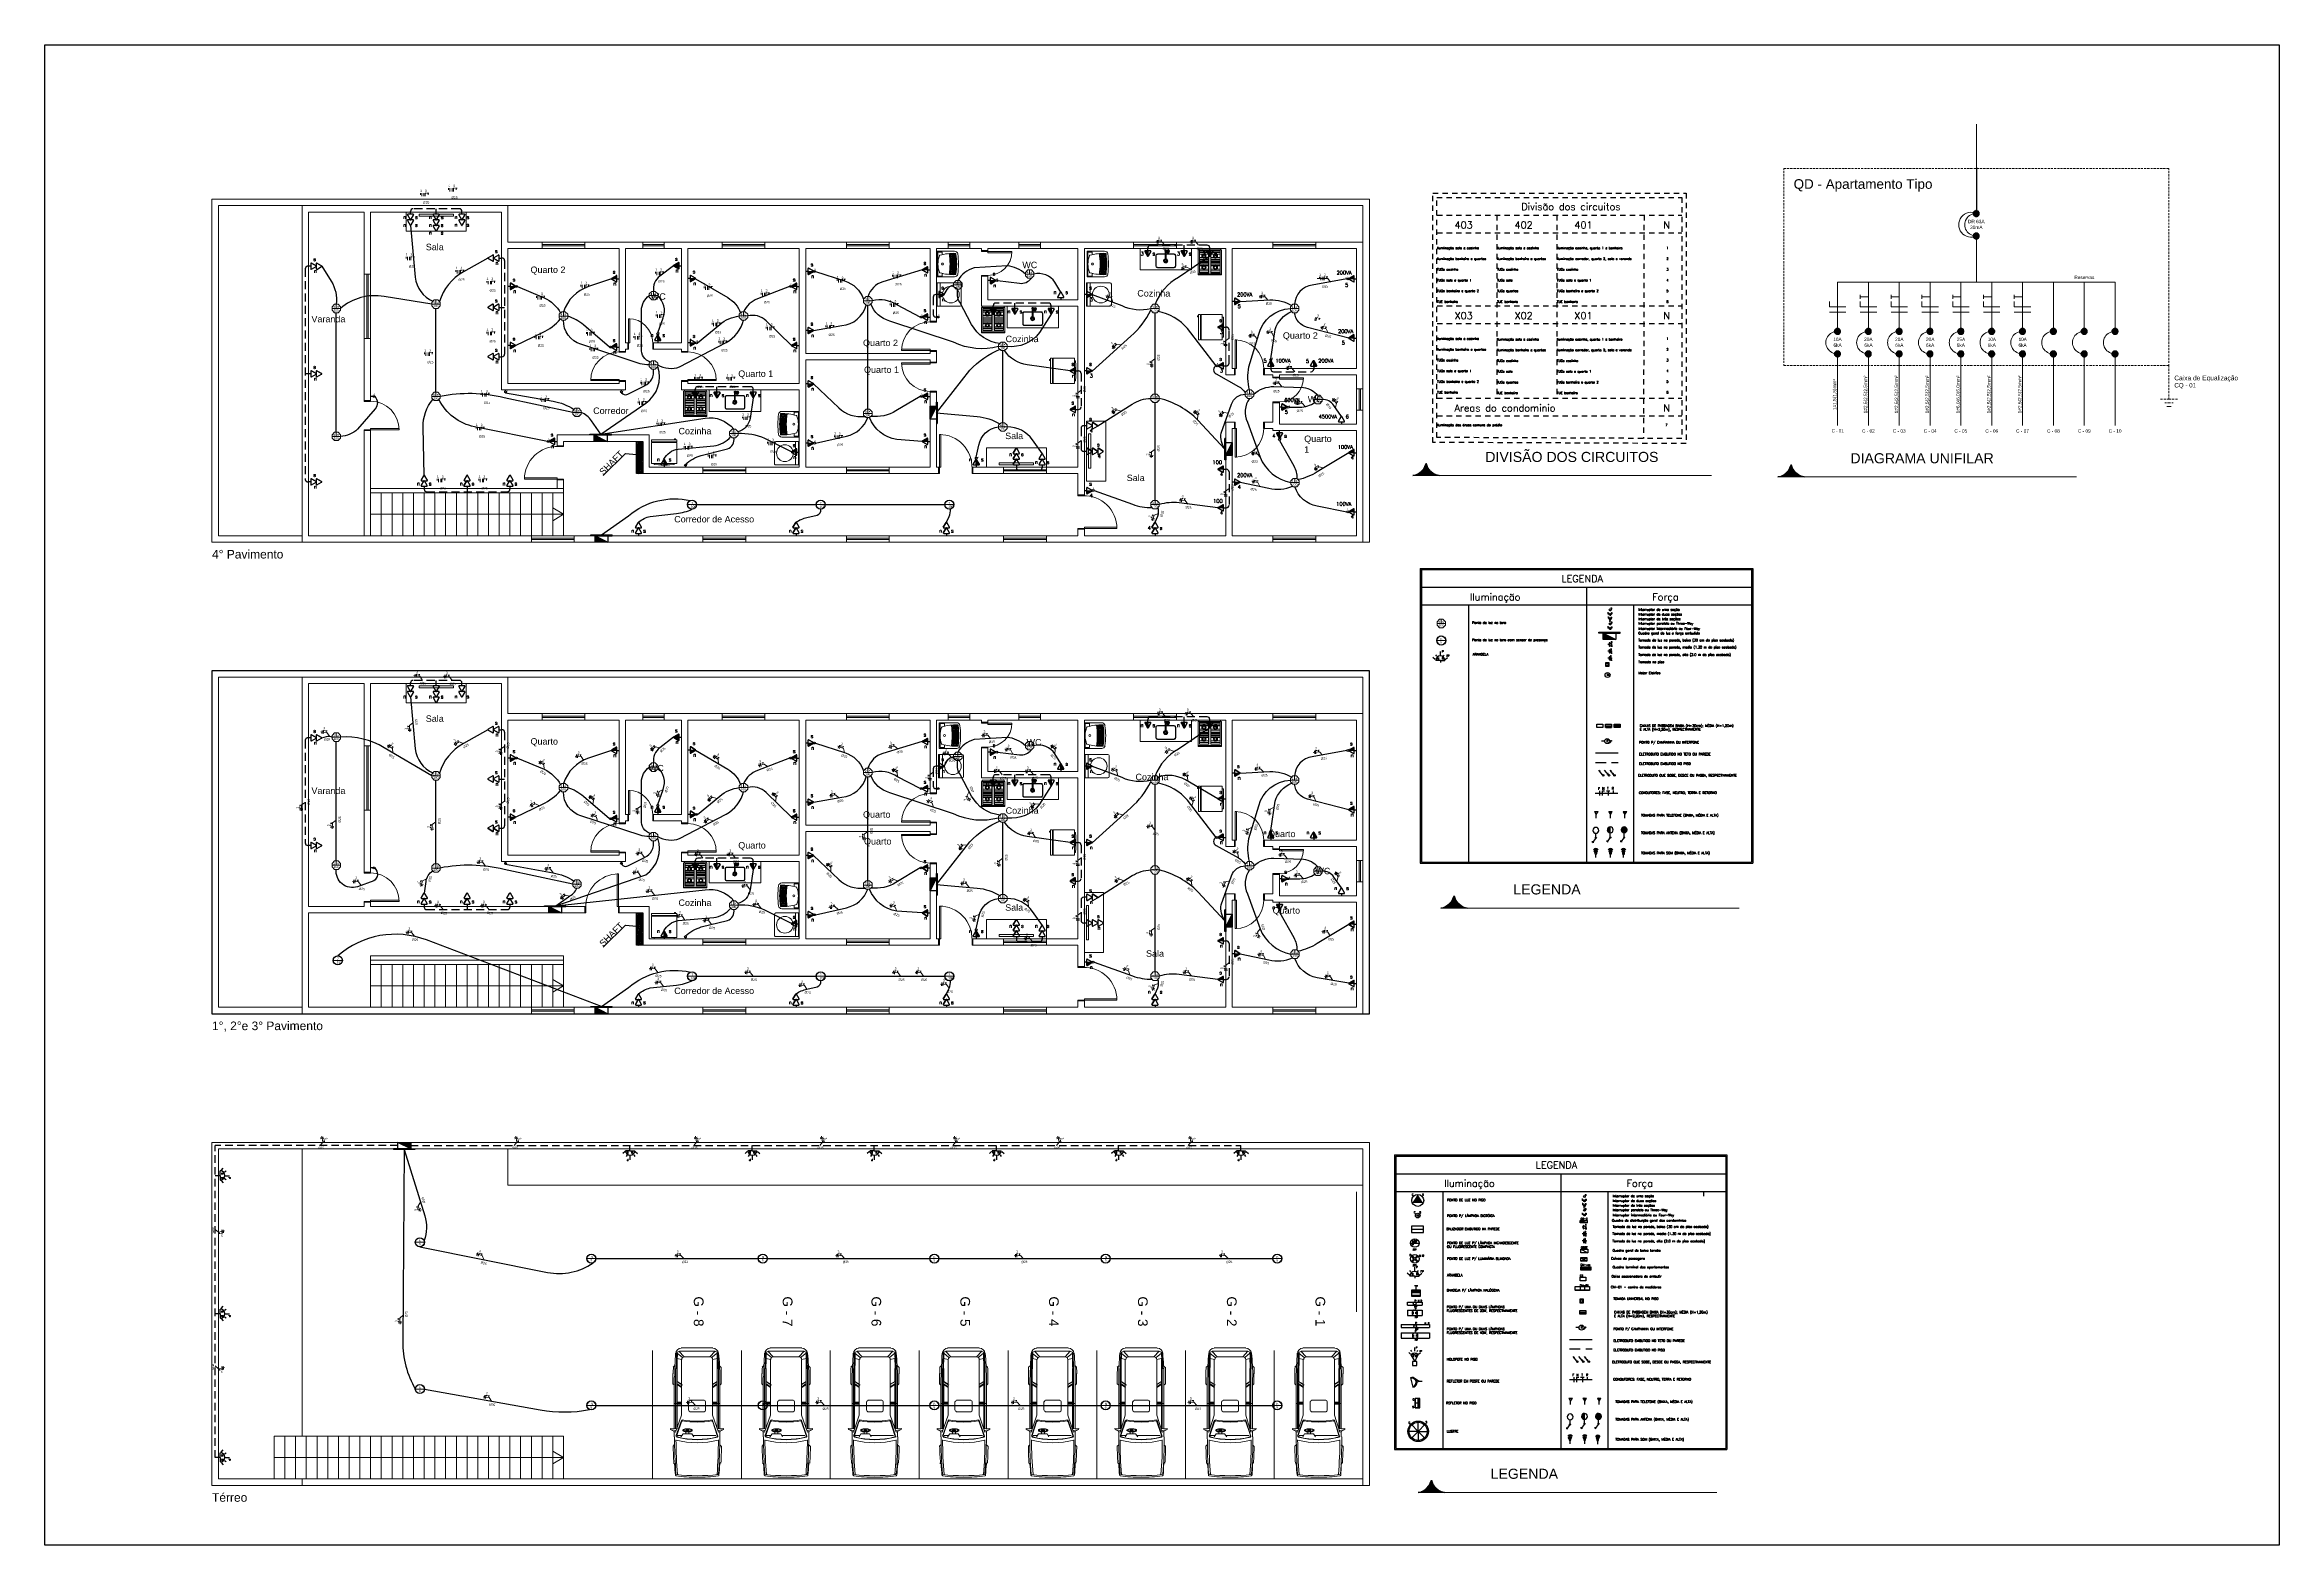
# Model space of a CAD drawing. Header units: millimetres. Extents: x 50 to 186, y -32 to 33.
# Drawn here: x 49.7 to 101.8, y -1.6 to 33.4 of the extents above; entities that cross this region are included whole.
import ezdxf

# ---------------------------------------------------------------- set-up
doc = ezdxf.new("R2010")
doc.units = ezdxf.units.MM
doc.linetypes.add('HIDDEN', pattern=[0.375, 0.25, -0.125])
doc.layers.get('0').update_dxf_attribs({"lineweight": 30})
for name, color, linetype in [('1 - Circuitos', 7, 'Continuous'), ('12 - Divisão dos circuitos', 7, 'Continuous'), ('5 - Identificadores', 7, 'Continuous'), ('7 - Eletroduto', 6, 'Continuous'), ('8 - Pontos de luz', 5, 'Continuous'), ('Estacionamento', 30, 'Continuous'), ('Pontos de iluminação', 5, 'Continuous'), ('Pontos de Tomadas', 240, 'Continuous'), ('TEXTO', 7, 'Continuous')]:
    doc.layers.add(name, color=color, linetype=linetype)
for name, color, linetype, lineweight in [('11 - Quadro de cargas', 7, 'Continuous', 30), ('3 - Cozinha', 160, 'Continuous', 20), ('4 - Edificação', 7, 'Continuous', 20), ('6 - Legenda', 70, 'Continuous', 25), ('Portas', 251, 'Continuous', 9)]:
    doc.layers.add(name, color=color, linetype=linetype, lineweight=lineweight)
doc.styles.add('Arial0', font='arial.ttf', dxfattribs={"height": 3.14658})
doc.styles.add('ROMANS', font='ROMANS.SHX')
doc.styles.add('SEACAD_Arial', font='arial.ttf')
doc.styles.get("Standard").update_dxf_attribs({"font": 'arial.ttf'})
doc.styles.add('TEXTO_NOMEQUADRO', font='arial.ttf')
pattern_1 = [(0, (0, 0), (0, 6.985), [5.08, -1.905]), (90, (0, 0), (-6.985, 4e-16), [5.08, -1.905])]

# ---------------------------------------------------------------- blocks, each defined once
blk = doc.blocks.new('CO-F4PB')
for p, q in [((0.254, 0), (-0.254, 0)), ((0.254, 0), (-0.254, 0)), ((-0.254, 0), (-0.254, -0.03)), ((0.254, -0.03), (0.254, 0)), ((-0.274, -0.03), (-0.274, -0.596)), ((0.273, -0.03), (-0.274, -0.03)), ((-0.243, -0.05), (-0.243, -0.566)), ((-0.024, -0.05), (-0.243, -0.05)), ((-0.024, -0.09), (-0.243, -0.09)), ((-0.024, -0.095), (-0.243, -0.095)), ((-0.024, -0.13), (-0.243, -0.13)), ((-0.024, -0.135), (-0.243, -0.135)), ((-0.024, -0.21), (-0.243, -0.21)), ((-0.024, -0.215), (-0.243, -0.215)), ((-0.024, -0.25), (-0.243, -0.25)), ((-0.024, -0.255), (-0.243, -0.255)), ((-0.024, -0.29), (-0.243, -0.29)), ((-0.024, -0.295), (-0.243, -0.295)), ((-0.243, -0.321), (-0.024, -0.321)), ((-0.243, -0.326), (-0.024, -0.326)), ((-0.243, -0.361), (-0.024, -0.361)), ((-0.243, -0.366), (-0.024, -0.366)), ((-0.243, -0.401), (-0.024, -0.401)), ((-0.243, -0.406), (-0.024, -0.406)), ((-0.243, -0.481), (-0.024, -0.481)), ((-0.243, -0.486), (-0.024, -0.486)), ((-0.243, -0.521), (-0.024, -0.521)), ((-0.239, -0.295), (-0.239, -0.321)), ((-0.239, -0.326), (-0.239, -0.361)), ((-0.239, -0.366), (-0.239, -0.401)), ((-0.239, -0.406), (-0.239, -0.481)), ((-0.239, -0.486), (-0.239, -0.521)), ((-0.028, -0.055), (-0.239, -0.055)), ((-0.239, -0.055), (-0.239, -0.09)), ((-0.239, -0.095), (-0.239, -0.13)), ((-0.239, -0.135), (-0.239, -0.21)), ((-0.239, -0.215), (-0.239, -0.25)), ((-0.239, -0.255), (-0.239, -0.29)), ((-0.028, -0.055), (-0.028, -0.09)), ((-0.028, -0.095), (-0.028, -0.13)), ((-0.028, -0.135), (-0.028, -0.21)), ((-0.028, -0.215), (-0.028, -0.25)), ((-0.028, -0.255), (-0.028, -0.29)), ((-0.028, -0.295), (-0.028, -0.321)), ((-0.028, -0.326), (-0.028, -0.361)), ((-0.028, -0.366), (-0.028, -0.401)), ((-0.028, -0.406), (-0.028, -0.481)), ((-0.028, -0.486), (-0.028, -0.521)), ((-0.024, -0.05), (-0.024, -0.566)), ((0.023, -0.05), (0.023, -0.566)), ((0.023, -0.321), (0.243, -0.321)), ((0.023, -0.326), (0.243, -0.326)), ((0.023, -0.401), (0.243, -0.401)), ((0.023, -0.406), (0.243, -0.406)), ((0.023, -0.481), (0.243, -0.481)), ((0.023, -0.486), (0.243, -0.486)), ((0.023, -0.521), (0.243, -0.521)), ((0.243, -0.05), (0.023, -0.05)), ((0.243, -0.09), (0.023, -0.09)), ((0.243, -0.095), (0.023, -0.095)), ((0.243, -0.13), (0.023, -0.13)), ((0.243, -0.135), (0.023, -0.135)), ((0.243, -0.21), (0.023, -0.21)), ((0.243, -0.215), (0.023, -0.215)), ((0.243, -0.25), (0.023, -0.25)), ((0.243, -0.255), (0.023, -0.255)), ((0.243, -0.29), (0.023, -0.29)), ((0.243, -0.295), (0.023, -0.295)), ((0.023, -0.361), (0.243, -0.361)), ((0.023, -0.366), (0.243, -0.366)), ((0.238, -0.055), (0.028, -0.055)), ((0.028, -0.055), (0.028, -0.09)), ((0.028, -0.095), (0.028, -0.13)), ((0.028, -0.135), (0.028, -0.21)), ((0.028, -0.215), (0.028, -0.25)), ((0.028, -0.255), (0.028, -0.29)), ((0.028, -0.295), (0.028, -0.321)), ((0.028, -0.326), (0.028, -0.361)), ((0.028, -0.366), (0.028, -0.401)), ((0.028, -0.406), (0.028, -0.481)), ((0.028, -0.486), (0.028, -0.521)), ((0.238, -0.055), (0.238, -0.09)), ((0.238, -0.095), (0.238, -0.13)), ((0.238, -0.135), (0.238, -0.21)), ((0.238, -0.215), (0.238, -0.25)), ((0.238, -0.255), (0.238, -0.29)), ((0.238, -0.295), (0.238, -0.321)), ((0.238, -0.326), (0.238, -0.361)), ((0.238, -0.366), (0.238, -0.401)), ((0.238, -0.406), (0.238, -0.481)), ((0.238, -0.486), (0.238, -0.521)), ((0.243, -0.05), (0.243, -0.566)), ((0.273, -0.596), (0.273, -0.03)), ((-0.274, -0.596), (0.273, -0.596)), ((-0.274, -0.596), (-0.274, -0.616)), ((-0.274, -0.616), (0.273, -0.616)), ((-0.243, -0.526), (-0.024, -0.526)), ((-0.243, -0.566), (-0.024, -0.566)), ((-0.239, -0.526), (-0.239, -0.561)), ((-0.239, -0.561), (-0.028, -0.561)), ((-0.028, -0.526), (-0.028, -0.561)), ((0.023, -0.526), (0.243, -0.526)), ((0.023, -0.566), (0.243, -0.566)), ((0.028, -0.526), (0.028, -0.561)), ((0.028, -0.561), (0.238, -0.561)), ((0.238, -0.526), (0.238, -0.561)), ((0.273, -0.616), (0.273, -0.596))]:
    blk.add_line(p, q)
for points in [[(-0.22, -0.606), (-0.17, -0.606), (-0.17, -0.596), (-0.22, -0.596)], [(-0.142, -0.606), (-0.092, -0.606), (-0.092, -0.596), (-0.142, -0.596)], [(-0.064, -0.606), (-0.014, -0.606), (-0.014, -0.596), (-0.064, -0.596)], [(0.014, -0.606), (0.064, -0.606), (0.064, -0.596), (0.014, -0.596)], [(0.092, -0.606), (0.142, -0.606), (0.142, -0.596), (0.092, -0.596)], [(0.17, -0.606), (0.22, -0.606), (0.22, -0.596), (0.17, -0.596)]]:
    blk.add_lwpolyline(points, close=True)
for centre, radius in [((-0.131, -0.173), 0.05), ((-0.131, -0.443), 0.05), ((-0.131, -0.173), 0.03), ((-0.131, -0.443), 0.03), ((0.136, -0.173), 0.05), ((0.136, -0.443), 0.05), ((0.136, -0.173), 0.03), ((0.136, -0.443), 0.03)]:
    blk.add_circle(centre, radius)
blk = doc.blocks.new('DUPLEX320PL')
for p, q in [((-0.058, -0.125), (-0.058, -0.618)), ((-0.058, -0.125), (0.538, -0.125)), ((0.538, -0.618), (0.538, -0.125)), ((0.538, -0.618), (-0.058, -0.618)), ((0.538, -0.634), (-0.058, -0.634)), ((-0.058, -0.634), (-0.058, -0.68)), ((-0.058, -0.68), (0.538, -0.68)), ((-0.023, -0.618), (-0.023, -0.634)), ((0.503, -0.634), (0.503, -0.618)), ((0.538, -0.634), (0.538, -0.68))]:
    blk.add_line(p, q)
blk.add_lwpolyline([(0.471, -0.125), (0.471, -0.1), (0.371, -0.093), (0.109, -0.093), (0.009, -0.1), (0.009, -0.125)])
blk.add_lwpolyline([(0.48, -0.68), (0.48, -0.704), (0.504, -0.704), (0.504, -0.68)], close=True)
blk = doc.blocks.new('A$C1AD15EB6')
for p, q in [((0.55, 0.58), (0, 0.58)), ((0, 0.03), (0, 0.58)), ((0.55, 0.561), (0, 0.561)), ((0.55, 0.03), (0.55, 0.58)), ((0.55, 0.491), (0, 0.491)), ((0.03, 0), (0.52, 0))]:
    blk.add_line(p, q)
for centre, start, end in [((0.03, 0.03), 180, 270), ((0.52, 0.03), 270, 0)]:
    blk.add_arc(centre, 0.03, start, end)
blk = doc.blocks.new('TANQUE-02')
for p, q in [((-0.3, 0), (0.3, 0)), ((-0.3, -0.408), (-0.3, 0)), ((0.3, -0.408), (0.3, 0)), ((-0.28, -0.02), (0.28, -0.02)), ((-0.28, -0.12), (-0.28, -0.02)), ((-0.28, -0.12), (-0.217, -0.12)), ((0.217, -0.12), (0.28, -0.12)), ((0.28, -0.12), (0.28, -0.02))]:
    blk.add_line(p, q)
blk.add_circle((0, -0.125), 0.0225)
for centre, radius, start, end in [((-0.225, -0.408), 0.075, 180, 262.0805), ((0.845, -0.382), 1.094, 163.278, 182.4053), ((-0.233, -0.427), 0.015, 182.4053, 261.8717), ((0, 1.215), 1.518, 260.7226, 279.2774), ((0.845, -0.382), 1.084, 177.5224, 178.0541), ((0, 1.215), 1.578, 261.3053, 270), ((0.845, -0.382), 1.084, 178.5864, 179.1193), ((0, 1.215), 1.598, 261.3969, 270), ((0.845, -0.382), 1.084, 179.6527, 180.1868), ((0, 1.215), 1.618, 261.4997, 270), ((0.845, -0.382), 1.084, 180.7216, 181.2572), ((0, 1.215), 1.638, 261.6133, 270), ((0.845, -0.382), 1.084, 181.7934, 182.3305), ((0.845, -0.382), 1.084, 176.4604, 176.9911), ((0, 1.215), 1.558, 261.2252, 270), ((0, 1.215), 1.658, 261.7373, 270), ((0.845, -0.382), 1.084, 175.4, 175.93), ((0, 1.215), 1.538, 261.1569, 270), ((0, 1.206), 1.664, 261.8717, 270), ((0, 1.206), 1.704, 262.0805, 270), ((-0.184, -0.073), 0.02, 110.2384, 163.278), ((0, -0.571), 0.551, 90, 110.2384), ((0, -0.571), 0.551, 69.7616, 90), ((0, 1.215), 1.518, 270, 279.2774), ((0, 1.215), 1.538, 270, 278.8431), ((0, 1.215), 1.558, 270, 278.7748), ((0, 1.215), 1.578, 270, 278.6947), ((0, 1.215), 1.598, 270, 278.6031), ((0, 1.215), 1.618, 270, 278.5003), ((0, 1.215), 1.638, 270, 278.3867), ((0, 1.215), 1.658, 270, 278.2627), ((0, 1.206), 1.664, 270, 278.1283), ((0, 1.206), 1.704, 270, 277.9195), ((0.184, -0.073), 0.02, 16.722, 69.7616), ((-0.845, -0.382), 1.094, 357.5947, 16.722), ((0.225, -0.408), 0.075, 277.9195, 0), ((0.233, -0.427), 0.015, 278.1283, 357.5947), ((-0.845, -0.382), 1.084, 4.07, 4.6), ((-0.845, -0.382), 1.084, 3.0089, 3.5396), ((-0.845, -0.382), 1.084, 1.9459, 2.4776), ((-0.845, -0.382), 1.084, 357.6695, 358.2066), ((-0.845, -0.382), 1.084, 0.8807, 1.4136), ((-0.845, -0.382), 1.084, 359.8132, 0.3473), ((-0.845, -0.382), 1.084, 358.7428, 359.2784)]:
    blk.add_arc(centre, radius, start, end)
blk = doc.blocks.new('CUBA-COZ-02')
for p, q in [((-0.009, 0.245), (-0.009, 0.228)), ((-0.009, 0.228), (-0.009, 0.057)), ((-0.009, 0.057), (-0.009, 0.052)), ((0.011, 0.245), (0.011, 0.228)), ((0.011, 0.228), (0.011, 0.057)), ((0.011, 0.057), (0.011, 0.052)), ((0.015, 0.252), (0.031, 0.252)), ((0.015, 0.232), (0.021, 0.232)), ((0.031, 0.203), (0.031, 0.224)), ((0.038, 0.252), (0.038, 0.237)), ((0.04, 0.216), (0.04, 0.238)), ((0.071, 0.216), (0.071, 0.238)), ((0.073, 0.252), (0.073, 0.237)), ((0.081, 0.203), (0.081, 0.224))]:
    blk.add_line(p, q)
for points in [[(-0.009, 0.161), (-0.189, 0.161, 0.414214), (-0.227, 0.123), (-0.227, -0.123, 0.414214), (-0.189, -0.161), (0.197, -0.161, 0.414214), (0.235, -0.123), (0.235, 0.123, 0.414214), (0.197, 0.161), (0.011, 0.161)], [(-0.009, 0.153), (-0.189, 0.153, 0.414214), (-0.219, 0.123), (-0.219, -0.123, 0.414214), (-0.189, -0.153), (0.197, -0.153, 0.414214), (0.227, -0.123), (0.227, 0.123, 0.414214), (0.197, 0.153), (0.011, 0.153)]]:
    blk.add_lwpolyline(points, format="xyb")
blk.add_lwpolyline([(0.011, 0.037, -7.502529), (-0.009, 0.037, -0.133288)], format="xyb", close=True)
at = {"linetype": 'Continuous'}
for points in [[(0.039, 0.237, 0), (0.036, 0.235, 0), (0.034, 0.233, 0), (0.032, 0.23, 0), (0.031, 0.227, 0), (0.031, 0.224, 0)], [(0.039, 0.216, 0), (0.036, 0.213, 0), (0.034, 0.211, 0), (0.032, 0.208, 0), (0.031, 0.205, 0), (0.031, 0.202, 0)], [(0.031, 0.202, 0), (0.031, 0.199, 0), (0.032, 0.196, 0), (0.034, 0.193, 0), (0.037, 0.191, 0), (0.041, 0.188, 0), (0.045, 0.187, 0), (0.049, 0.186, 0), (0.053, 0.185, 0), (0.058, 0.185, 0), (0.062, 0.186, 0), (0.066, 0.187, 0), (0.07, 0.188, 0), (0.074, 0.191, 0), (0.077, 0.193, 0), (0.079, 0.196, 0), (0.08, 0.199, 0), (0.081, 0.202, 0)], [(0.075, 0.199, 0), (0.075, 0.201, 0), (0.073, 0.203, 0), (0.072, 0.205, 0), (0.069, 0.207, 0), (0.066, 0.208, 0), (0.062, 0.209, 0), (0.058, 0.21, 0), (0.055, 0.21, 0), (0.051, 0.209, 0), (0.047, 0.209, 0), (0.044, 0.207, 0), (0.041, 0.206, 0), (0.038, 0.204, 0), (0.037, 0.202, 0), (0.036, 0.2, 0), (0.036, 0.198, 0), (0.037, 0.196, 0), (0.038, 0.194, 0), (0.041, 0.192, 0), (0.044, 0.191, 0), (0.047, 0.189, 0), (0.051, 0.189, 0), (0.055, 0.188, 0), (0.058, 0.188, 0), (0.062, 0.189, 0), (0.066, 0.19, 0), (0.069, 0.191, 0), (0.072, 0.193, 0), (0.073, 0.195, 0), (0.075, 0.197, 0), (0.075, 0.199, 0)], [(0.081, 0.224, 0), (0.08, 0.227, 0), (0.079, 0.23, 0), (0.077, 0.233, 0), (0.075, 0.235, 0), (0.072, 0.237, 0)], [(0.081, 0.203, 0), (0.08, 0.206, 0), (0.079, 0.208, 0), (0.077, 0.211, 0), (0.075, 0.214, 0), (0.072, 0.216, 0)]]:
    blk.add_polyline3d(points, dxfattribs=at)
blk.add_circle((0, 0), 0.0182)
for centre, radius, start, end in [((0, 0), 0.0482, 101.3439, 77.3856), ((0.001, 0.242), 0.0173, 35.4187, 234.5813), ((0.001, 0.242), 0.0126, 322.2518, 217.7482), ((0.001, 0.052), 0.0112, 153.7208, 26.2792), ((0.001, 0.224), 0.0233, 64.5555, 115.4445), ((0.001, 0.121), 0.0233, 64.5555, 115.4445), ((0.001, 0.052), 0.01, 180, 0), ((0.001, 0.242), 0.0173, 305.4187, 324.5813), ((0.001, 0.242), 0.0173, 324.5813, 35.4187), ((0.056, 0.227), 0.035, 315.5647, 224.4353), ((0.056, 0.227), 0.032, 321.3752, 218.6248), ((0.056, 0.173), 0.0816, 77.5382, 102.4618), ((0.04, 0.236), 0.002, 74.314, 121.5675), ((0.04, 0.214), 0.002, 63.9749, 122.1559), ((0.056, 0.291), 0.0549, 254.3139, 285.6861), ((0.056, 0.246), 0.0335, 243.9749, 296.0251), ((0.071, 0.236), 0.002, 58.4325, 105.6861), ((0.071, 0.214), 0.002, 57.8441, 116.0251)]:
    blk.add_arc(centre, radius, start, end)
blk = doc.blocks.new('ponto de luz')
at = {"color": 5, "linetype": 'Continuous', "lineweight": 15, "true_color": 0x000005}
blk.add_lwpolyline([(63.64, -13.76), (63.558, -13.76), (63.501, -13.819), (63.501, -13.898), (63.558, -13.957), (63.64, -13.957), (63.698, -13.898), (63.698, -13.819)], close=True, dxfattribs=at)
for points in [[(63.698, -13.859), (63.501, -13.859), (63.501, -13.859)], [(63.599, -13.859), (63.599, -13.76), (63.599, -13.76)]]:
    blk.add_lwpolyline(points, dxfattribs=at)
at = {"layer": '1 - Circuitos'}
blk.add_attdef('N', (63.531, -13.845), '', height=0.05, dxfattribs=at)
at = {"layer": '5 - Identificadores', "flags": 4}
for tag, p in [('S', (63.538, -13.925)), ('R', (63.619, -13.843))]:
    blk.add_attdef(tag, p, '', height=0.05, dxfattribs=at)
blk = doc.blocks.new('Sensor')
at = {"color": 5, "linetype": 'Continuous', "lineweight": 15, "true_color": 0x000005}
blk.add_lwpolyline([(63.64, -14.157), (63.558, -14.157), (63.501, -14.215), (63.501, -14.295), (63.558, -14.353), (63.64, -14.353), (63.698, -14.295), (63.698, -14.215)], close=True, dxfattribs=at)
blk.add_lwpolyline([(63.698, -14.255), (63.501, -14.255), (63.501, -14.255)], dxfattribs=at)
at = {"layer": '8 - Pontos de luz'}
blk.add_circle((63.599, -14.255), 0.106, dxfattribs=at)
at = {"layer": '5 - Identificadores'}
for tag, p in [('S', (63.574, -14.323)), ('N', (63.583, -14.244))]:
    blk.add_attdef(tag, p, '', height=0.05, dxfattribs=at)

msp = doc.modelspace()

# ---------------------------------------------------------------- hatches: boundary and pattern name
at = {"true_color": 0x000007}
h = msp.add_hatch(color=7, dxfattribs=at)
h.paths.add_polyline_path([(94.793, 29.513), (94.668, 29.513), (94.793, 29.503)])
h.paths.add_polyline_path([(94.668, 29.513), (94.793, 29.503), (94.661, 29.503)])
h = msp.add_hatch(color=7, dxfattribs=at)
h.paths.add_polyline_path([(94.793, 29.503), (94.661, 29.503), (94.797, 29.5)])
h.paths.add_polyline_path([(94.661, 29.503), (94.797, 29.5), (94.661, 29.5)])
h = msp.add_hatch(color=7, dxfattribs=at)
h.paths.add_polyline_path([(94.797, 29.5), (94.661, 29.5), (94.797, 29.49)])
h.paths.add_polyline_path([(94.661, 29.5), (94.797, 29.49), (94.661, 29.49)])
h = msp.add_hatch(color=7, dxfattribs=at)
h.paths.add_polyline_path([(94.797, 29.49), (94.661, 29.49), (94.797, 29.487)])
h.paths.add_polyline_path([(94.661, 29.49), (94.797, 29.487), (94.661, 29.487)])
h = msp.add_hatch(color=7, dxfattribs=at)
h.paths.add_polyline_path([(94.797, 29.487), (94.661, 29.487), (94.797, 29.48)])
h.paths.add_polyline_path([(94.661, 29.487), (94.797, 29.48), (94.661, 29.48)])
h = msp.add_hatch(color=7, dxfattribs=at)
h.paths.add_polyline_path([(94.797, 29.48), (94.661, 29.48), (94.797, 29.474)])
h.paths.add_polyline_path([(94.661, 29.48), (94.797, 29.474), (94.661, 29.474)])
h = msp.add_hatch(color=7, dxfattribs=at)
h.paths.add_polyline_path([(94.797, 29.474), (94.661, 29.474), (94.793, 29.467)])
h.paths.add_polyline_path([(94.661, 29.474), (94.793, 29.467), (94.661, 29.467)])
h = msp.add_hatch(color=7, dxfattribs=at)
h.paths.add_polyline_path([(94.793, 29.467), (94.661, 29.467), (94.793, 29.464)])
h.paths.add_polyline_path([(94.661, 29.467), (94.793, 29.464), (94.668, 29.464)])
h = msp.add_hatch(color=7, dxfattribs=at)
h.paths.add_polyline_path([(94.79, 29.517), (94.671, 29.517), (94.793, 29.513)])
h.paths.add_polyline_path([(94.671, 29.517), (94.793, 29.513), (94.668, 29.513)])
h = msp.add_hatch(color=7, dxfattribs=at)
h.paths.add_polyline_path([(94.793, 29.464), (94.668, 29.464), (94.79, 29.454)])
h.paths.add_polyline_path([(94.668, 29.464), (94.79, 29.454), (94.671, 29.454)])
h = msp.add_hatch(color=7, dxfattribs=at)
h.paths.add_polyline_path([(94.783, 29.53), (94.674, 29.53), (94.79, 29.52)])
h.paths.add_polyline_path([(94.674, 29.53), (94.79, 29.52), (94.671, 29.52)])
h = msp.add_hatch(color=7, dxfattribs=at)
h.paths.add_polyline_path([(94.79, 29.52), (94.671, 29.52), (94.79, 29.517)])
h.paths.add_polyline_path([(94.671, 29.52), (94.79, 29.517), (94.671, 29.517)])
h = msp.add_hatch(color=7, dxfattribs=at)
h.paths.add_polyline_path([(94.79, 29.454), (94.671, 29.454), (94.79, 29.451)])
h.paths.add_polyline_path([(94.671, 29.454), (94.79, 29.451), (94.671, 29.451)])
h = msp.add_hatch(color=7, dxfattribs=at)
h.paths.add_polyline_path([(94.79, 29.451), (94.671, 29.451), (94.783, 29.444)])
h.paths.add_polyline_path([(94.671, 29.451), (94.783, 29.444), (94.674, 29.444)])
h = msp.add_hatch(color=7, dxfattribs=at)
h.paths.add_polyline_path([(94.78, 29.533), (94.678, 29.533), (94.783, 29.53)])
h.paths.add_polyline_path([(94.678, 29.533), (94.783, 29.53), (94.674, 29.53)])
h = msp.add_hatch(color=7, dxfattribs=at)
h.paths.add_polyline_path([(94.783, 29.444), (94.674, 29.444), (94.78, 29.441)])
h.paths.add_polyline_path([(94.674, 29.444), (94.78, 29.441), (94.678, 29.441)])
h = msp.add_hatch(color=7, dxfattribs=at)
h.paths.add_polyline_path([(94.773, 29.54), (94.684, 29.54), (94.78, 29.533)])
h.paths.add_polyline_path([(94.684, 29.54), (94.78, 29.533), (94.678, 29.533)])
h = msp.add_hatch(color=7, dxfattribs=at)
h.paths.add_polyline_path([(94.78, 29.441), (94.678, 29.441), (94.773, 29.434)])
h.paths.add_polyline_path([(94.678, 29.441), (94.773, 29.434), (94.684, 29.434)])
h = msp.add_hatch(color=7, dxfattribs=at)
h.paths.add_polyline_path([(94.767, 29.543), (94.691, 29.543), (94.773, 29.54)])
h.paths.add_polyline_path([(94.691, 29.543), (94.773, 29.54), (94.684, 29.54)])
h = msp.add_hatch(color=7, dxfattribs=at)
h.paths.add_polyline_path([(94.764, 29.546), (94.694, 29.546), (94.767, 29.543)])
h.paths.add_polyline_path([(94.694, 29.546), (94.767, 29.543), (94.691, 29.543)])
h = msp.add_hatch(color=7, dxfattribs=at)
h.paths.add_polyline_path([(94.767, 29.434), (94.691, 29.434), (94.764, 29.427)])
h.paths.add_polyline_path([(94.691, 29.434), (94.764, 29.427), (94.694, 29.427)])
h = msp.add_hatch(color=7, dxfattribs=at)
h.paths.add_polyline_path([(94.764, 29.427), (94.694, 29.427), (94.76, 29.424)])
h.paths.add_polyline_path([(94.694, 29.427), (94.76, 29.424), (94.701, 29.424)])
h = msp.add_hatch(color=7, dxfattribs=at)
h.paths.add_polyline_path([(94.75, 29.55), (94.707, 29.55), (94.76, 29.546)])
h.paths.add_polyline_path([(94.707, 29.55), (94.76, 29.546), (94.701, 29.546)])
h = msp.add_hatch(color=7, dxfattribs=at)
h.paths.add_polyline_path([(94.76, 29.424), (94.701, 29.424), (94.75, 29.421)])
h.paths.add_polyline_path([(94.701, 29.424), (94.75, 29.421), (94.707, 29.421)])
h = msp.add_hatch(color=7, dxfattribs=at)
h.paths.add_polyline_path([(94.737, 29.556), (94.721, 29.556), (94.747, 29.55)])
h.paths.add_polyline_path([(94.721, 29.556), (94.747, 29.55), (94.714, 29.55)])
h = msp.add_hatch(color=7, dxfattribs=at)
h.paths.add_polyline_path([(94.793, 28.987), (94.668, 28.987), (94.793, 28.984)])
h.paths.add_polyline_path([(94.668, 28.987), (94.793, 28.984), (94.661, 28.984)])
h = msp.add_hatch(color=7, dxfattribs=at)
h.paths.add_polyline_path([(94.793, 28.984), (94.661, 28.984), (94.797, 28.974)])
h.paths.add_polyline_path([(94.661, 28.984), (94.797, 28.974), (94.661, 28.974)])
h = msp.add_hatch(color=7, dxfattribs=at)
h.paths.add_polyline_path([(94.797, 28.974), (94.661, 28.974), (94.797, 28.971)])
h.paths.add_polyline_path([(94.661, 28.974), (94.797, 28.971), (94.661, 28.971)])
h = msp.add_hatch(color=7, dxfattribs=at)
h.paths.add_polyline_path([(94.797, 28.971), (94.661, 28.971), (94.797, 28.961)])
h.paths.add_polyline_path([(94.661, 28.971), (94.797, 28.961), (94.661, 28.961)])
h = msp.add_hatch(color=7, dxfattribs=at)
h.paths.add_polyline_path([(94.797, 28.961), (94.661, 28.961), (94.797, 28.958)])
h.paths.add_polyline_path([(94.661, 28.961), (94.797, 28.958), (94.661, 28.958)])
h = msp.add_hatch(color=7, dxfattribs=at)
h.paths.add_polyline_path([(94.797, 28.958), (94.661, 28.958), (94.797, 28.951)])
h.paths.add_polyline_path([(94.661, 28.958), (94.797, 28.951), (94.661, 28.951)])
h = msp.add_hatch(color=7, dxfattribs=at)
h.paths.add_polyline_path([(94.797, 28.951), (94.661, 28.951), (94.793, 28.944)])
h.paths.add_polyline_path([(94.661, 28.951), (94.793, 28.944), (94.661, 28.944)])
h = msp.add_hatch(color=7, dxfattribs=at)
h.paths.add_polyline_path([(94.793, 28.944), (94.661, 28.944), (94.793, 28.938)])
h.paths.add_polyline_path([(94.661, 28.944), (94.793, 28.938), (94.668, 28.938)])
h = msp.add_hatch(color=7, dxfattribs=at)
h.paths.add_polyline_path([(94.79, 28.997), (94.671, 28.997), (94.793, 28.987)])
h.paths.add_polyline_path([(94.671, 28.997), (94.793, 28.987), (94.668, 28.987)])
h = msp.add_hatch(color=7, dxfattribs=at)
h.paths.add_polyline_path([(94.793, 28.938), (94.668, 28.938), (94.79, 28.935)])
h.paths.add_polyline_path([(94.668, 28.938), (94.79, 28.935), (94.671, 28.935)])
h = msp.add_hatch(color=7, dxfattribs=at)
h.paths.add_polyline_path([(94.783, 29.004), (94.674, 29.004), (94.79, 29.001)])
h.paths.add_polyline_path([(94.674, 29.004), (94.79, 29.001), (94.671, 29.001)])
h = msp.add_hatch(color=7, dxfattribs=at)
h.paths.add_polyline_path([(94.79, 29.001), (94.671, 29.001), (94.79, 28.997)])
h.paths.add_polyline_path([(94.671, 29.001), (94.79, 28.997), (94.671, 28.997)])
h = msp.add_hatch(color=7, dxfattribs=at)
h.paths.add_polyline_path([(94.79, 28.935), (94.671, 28.935), (94.79, 28.925)])
h.paths.add_polyline_path([(94.671, 28.935), (94.79, 28.925), (94.671, 28.925)])
h = msp.add_hatch(color=7, dxfattribs=at)
h.paths.add_polyline_path([(94.79, 28.925), (94.671, 28.925), (94.783, 28.921)])
h.paths.add_polyline_path([(94.671, 28.925), (94.783, 28.921), (94.674, 28.921)])
h = msp.add_hatch(color=7, dxfattribs=at)
h.paths.add_polyline_path([(94.78, 29.011), (94.678, 29.011), (94.783, 29.004)])
h.paths.add_polyline_path([(94.678, 29.011), (94.783, 29.004), (94.674, 29.004)])
h = msp.add_hatch(color=7, dxfattribs=at)
h.paths.add_polyline_path([(94.783, 28.921), (94.674, 28.921), (94.78, 28.915)])
h.paths.add_polyline_path([(94.674, 28.921), (94.78, 28.915), (94.678, 28.915)])
h = msp.add_hatch(color=7, dxfattribs=at)
h.paths.add_polyline_path([(94.773, 29.014), (94.684, 29.014), (94.78, 29.011)])
h.paths.add_polyline_path([(94.684, 29.014), (94.78, 29.011), (94.678, 29.011)])
h = msp.add_hatch(color=7, dxfattribs=at)
h.paths.add_polyline_path([(94.78, 28.915), (94.678, 28.915), (94.773, 28.911)])
h.paths.add_polyline_path([(94.678, 28.915), (94.773, 28.911), (94.684, 28.911)])
h = msp.add_hatch(color=7, dxfattribs=at)
h.paths.add_polyline_path([(94.767, 29.017), (94.691, 29.017), (94.773, 29.014)])
h.paths.add_polyline_path([(94.691, 29.017), (94.773, 29.014), (94.684, 29.014)])
h = msp.add_hatch(color=7, dxfattribs=at)
h.paths.add_polyline_path([(94.773, 28.911), (94.684, 28.911), (94.767, 28.908)])
h.paths.add_polyline_path([(94.684, 28.911), (94.767, 28.908), (94.691, 28.908)])
h = msp.add_hatch(color=7, dxfattribs=at)
h.paths.add_polyline_path([(94.764, 29.021), (94.694, 29.021), (94.767, 29.017)])
h.paths.add_polyline_path([(94.694, 29.021), (94.767, 29.017), (94.691, 29.017)])
h = msp.add_hatch(color=7, dxfattribs=at)
h.paths.add_polyline_path([(94.767, 28.908), (94.691, 28.908), (94.764, 28.905)])
h.paths.add_polyline_path([(94.691, 28.908), (94.764, 28.905), (94.694, 28.905)])
h = msp.add_hatch(color=7, dxfattribs=at)
h.paths.add_polyline_path([(94.76, 29.027), (94.701, 29.027), (94.764, 29.021)])
h.paths.add_polyline_path([(94.701, 29.027), (94.764, 29.021), (94.694, 29.021)])
h = msp.add_hatch(color=7, dxfattribs=at)
h.paths.add_polyline_path([(94.764, 28.905), (94.694, 28.905), (94.76, 28.898)])
h.paths.add_polyline_path([(94.694, 28.905), (94.76, 28.898), (94.701, 28.898)])
h = msp.add_hatch(color=7, dxfattribs=at)
h.paths.add_polyline_path([(94.747, 29.03), (94.714, 29.03), (94.75, 29.027)])
h.paths.add_polyline_path([(94.714, 29.03), (94.75, 29.027), (94.707, 29.027)])
h = msp.add_hatch(color=7, dxfattribs=at)
h.paths.add_polyline_path([(94.75, 28.898), (94.707, 28.898), (94.747, 28.895)])
h.paths.add_polyline_path([(94.707, 28.898), (94.747, 28.895), (94.714, 28.895)])
h = msp.add_hatch(color=7, dxfattribs=at)
h.paths.add_polyline_path([(91.558, 26.751), (91.426, 26.751), (91.558, 26.745)])
h.paths.add_polyline_path([(91.426, 26.751), (91.558, 26.745), (91.423, 26.745)])
h = msp.add_hatch(color=7, dxfattribs=at)
h.paths.add_polyline_path([(91.558, 26.745), (91.423, 26.745), (91.561, 26.738)])
h.paths.add_polyline_path([(91.423, 26.745), (91.561, 26.738), (91.423, 26.738)])
h = msp.add_hatch(color=7, dxfattribs=at)
h.paths.add_polyline_path([(91.561, 26.738), (91.423, 26.738), (91.558, 26.731)])
h.paths.add_polyline_path([(91.423, 26.738), (91.558, 26.731), (91.423, 26.731)])
h = msp.add_hatch(color=7, dxfattribs=at)
h.paths.add_polyline_path([(91.558, 26.731), (91.423, 26.731), (91.558, 26.728)])
h.paths.add_polyline_path([(91.423, 26.731), (91.558, 26.728), (91.426, 26.728)])
h = msp.add_hatch(color=7, dxfattribs=at)
h.paths.add_polyline_path([(91.555, 26.768), (91.432, 26.768), (91.555, 26.764)])
h.paths.add_polyline_path([(91.432, 26.768), (91.555, 26.764), (91.426, 26.764)])
h = msp.add_hatch(color=7, dxfattribs=at)
h.paths.add_polyline_path([(91.555, 26.764), (91.426, 26.764), (91.558, 26.758)])
h.paths.add_polyline_path([(91.426, 26.764), (91.558, 26.758), (91.426, 26.758)])
h = msp.add_hatch(color=7, dxfattribs=at)
h.paths.add_polyline_path([(91.558, 26.758), (91.426, 26.758), (91.558, 26.751)])
h.paths.add_polyline_path([(91.426, 26.758), (91.558, 26.751), (91.426, 26.751)])
h = msp.add_hatch(color=7, dxfattribs=at)
h.paths.add_polyline_path([(91.558, 26.728), (91.426, 26.728), (91.558, 26.718)])
h.paths.add_polyline_path([(91.426, 26.728), (91.558, 26.718), (91.426, 26.718)])
h = msp.add_hatch(color=7, dxfattribs=at)
h.paths.add_polyline_path([(91.558, 26.718), (91.426, 26.718), (91.555, 26.715)])
h.paths.add_polyline_path([(91.426, 26.718), (91.555, 26.715), (91.426, 26.715)])
h = msp.add_hatch(color=7, dxfattribs=at)
h.paths.add_polyline_path([(91.555, 26.715), (91.426, 26.715), (91.555, 26.705)])
h.paths.add_polyline_path([(91.426, 26.715), (91.555, 26.705), (91.432, 26.705)])
h = msp.add_hatch(color=7, dxfattribs=at)
h.paths.add_polyline_path([(91.548, 26.774), (91.436, 26.774), (91.555, 26.768)])
h.paths.add_polyline_path([(91.436, 26.774), (91.555, 26.768), (91.432, 26.768)])
h = msp.add_hatch(color=7, dxfattribs=at)
h.paths.add_polyline_path([(91.555, 26.705), (91.432, 26.705), (91.548, 26.702)])
h.paths.add_polyline_path([(91.432, 26.705), (91.548, 26.702), (91.436, 26.702)])
h = msp.add_hatch(color=7, dxfattribs=at)
h.paths.add_polyline_path([(91.545, 26.781), (91.439, 26.781), (91.548, 26.774)])
h.paths.add_polyline_path([(91.439, 26.781), (91.548, 26.774), (91.436, 26.774)])
h = msp.add_hatch(color=7, dxfattribs=at)
h.paths.add_polyline_path([(91.548, 26.702), (91.436, 26.702), (91.545, 26.698)])
h.paths.add_polyline_path([(91.436, 26.702), (91.545, 26.698), (91.439, 26.698)])
h = msp.add_hatch(color=7, dxfattribs=at)
h.paths.add_polyline_path([(91.542, 26.788), (91.442, 26.788), (91.545, 26.781)])
h.paths.add_polyline_path([(91.442, 26.788), (91.545, 26.781), (91.439, 26.781)])
h = msp.add_hatch(color=7, dxfattribs=at)
h.paths.add_polyline_path([(91.545, 26.698), (91.439, 26.698), (91.542, 26.688)])
h.paths.add_polyline_path([(91.439, 26.698), (91.542, 26.688), (91.442, 26.688)])
h = msp.add_hatch(color=7, dxfattribs=at)
h.paths.add_polyline_path([(91.538, 26.791), (91.449, 26.791), (91.542, 26.788)])
h.paths.add_polyline_path([(91.449, 26.791), (91.542, 26.788), (91.442, 26.788)])
h = msp.add_hatch(color=7, dxfattribs=at)
h.paths.add_polyline_path([(91.542, 26.688), (91.442, 26.688), (91.538, 26.685)])
h.paths.add_polyline_path([(91.442, 26.688), (91.538, 26.685), (91.449, 26.685)])
h = msp.add_hatch(color=7, dxfattribs=at)
h.paths.add_polyline_path([(91.532, 26.794), (91.452, 26.794), (91.538, 26.791)])
h.paths.add_polyline_path([(91.452, 26.794), (91.538, 26.791), (91.449, 26.791)])
h = msp.add_hatch(color=7, dxfattribs=at)
h.paths.add_polyline_path([(91.538, 26.685), (91.449, 26.685), (91.532, 26.682)])
h.paths.add_polyline_path([(91.449, 26.685), (91.532, 26.682), (91.452, 26.682)])
h = msp.add_hatch(color=7, dxfattribs=at)
h.paths.add_polyline_path([(91.525, 26.798), (91.456, 26.798), (91.532, 26.794)])
h.paths.add_polyline_path([(91.456, 26.798), (91.532, 26.794), (91.452, 26.794)])
h = msp.add_hatch(color=7, dxfattribs=at)
h.paths.add_polyline_path([(91.525, 26.682), (91.456, 26.682), (91.518, 26.675)])
h.paths.add_polyline_path([(91.456, 26.682), (91.518, 26.675), (91.466, 26.675)])
h = msp.add_hatch(color=7, dxfattribs=at)
h.paths.add_polyline_path([(91.512, 26.804), (91.469, 26.804), (91.518, 26.798)])
h.paths.add_polyline_path([(91.469, 26.804), (91.518, 26.798), (91.466, 26.798)])
h = msp.add_hatch(color=7, dxfattribs=at)
h.paths.add_polyline_path([(91.518, 26.675), (91.466, 26.675), (91.512, 26.672)])
h.paths.add_polyline_path([(91.466, 26.675), (91.512, 26.672), (91.469, 26.672)])
h = msp.add_hatch(color=7, dxfattribs=at)
h.paths.add_polyline_path([(91.499, 26.807), (91.482, 26.807), (91.509, 26.804)])
h.paths.add_polyline_path([(91.482, 26.807), (91.509, 26.804), (91.479, 26.804)])
h = msp.add_hatch(color=7, dxfattribs=at)
h.paths.add_polyline_path([(91.479, 26.672), (91.482, 26.672), (91.499, 26.672)])
h.paths.add_polyline_path([(91.482, 26.672), (91.499, 26.672), (91.495, 26.669)])
h = msp.add_hatch(color=7, dxfattribs=at)
h.paths.add_polyline_path([(92.279, 26.758), (92.147, 26.758), (92.279, 26.751)])
h.paths.add_polyline_path([(92.147, 26.758), (92.279, 26.751), (92.144, 26.751)])
h = msp.add_hatch(color=7, dxfattribs=at)
h.paths.add_polyline_path([(92.279, 26.751), (92.144, 26.751), (92.279, 26.745)])
h.paths.add_polyline_path([(92.144, 26.751), (92.279, 26.745), (92.144, 26.745)])
h = msp.add_hatch(color=7, dxfattribs=at)
h.paths.add_polyline_path([(92.279, 26.745), (92.144, 26.745), (92.279, 26.738)])
h.paths.add_polyline_path([(92.144, 26.745), (92.279, 26.738), (92.144, 26.738)])
h = msp.add_hatch(color=7, dxfattribs=at)
h.paths.add_polyline_path([(92.279, 26.738), (92.144, 26.738), (92.279, 26.731)])
h.paths.add_polyline_path([(92.144, 26.738), (92.279, 26.731), (92.144, 26.731)])
h = msp.add_hatch(color=7, dxfattribs=at)
h.paths.add_polyline_path([(92.279, 26.731), (92.144, 26.731), (92.279, 26.728)])
h.paths.add_polyline_path([(92.144, 26.731), (92.279, 26.728), (92.144, 26.728)])
h = msp.add_hatch(color=7, dxfattribs=at)
h.paths.add_polyline_path([(92.279, 26.728), (92.144, 26.728), (92.279, 26.718)])
h.paths.add_polyline_path([(92.144, 26.728), (92.279, 26.718), (92.147, 26.718)])
h = msp.add_hatch(color=7, dxfattribs=at)
h.paths.add_polyline_path([(92.273, 26.768), (92.15, 26.768), (92.273, 26.764)])
h.paths.add_polyline_path([(92.15, 26.768), (92.273, 26.764), (92.147, 26.764)])
h = msp.add_hatch(color=7, dxfattribs=at)
h.paths.add_polyline_path([(92.273, 26.764), (92.147, 26.764), (92.279, 26.758)])
h.paths.add_polyline_path([(92.147, 26.764), (92.279, 26.758), (92.147, 26.758)])
h = msp.add_hatch(color=7, dxfattribs=at)
h.paths.add_polyline_path([(92.279, 26.718), (92.147, 26.718), (92.273, 26.715)])
h.paths.add_polyline_path([(92.147, 26.718), (92.273, 26.715), (92.147, 26.715)])
h = msp.add_hatch(color=7, dxfattribs=at)
h.paths.add_polyline_path([(92.273, 26.715), (92.147, 26.715), (92.273, 26.705)])
h.paths.add_polyline_path([(92.147, 26.715), (92.273, 26.705), (92.15, 26.705)])
h = msp.add_hatch(color=7, dxfattribs=at)
h.paths.add_polyline_path([(92.269, 26.774), (92.154, 26.774), (92.273, 26.768)])
h.paths.add_polyline_path([(92.154, 26.774), (92.273, 26.768), (92.15, 26.768)])
h = msp.add_hatch(color=7, dxfattribs=at)
h.paths.add_polyline_path([(92.273, 26.705), (92.15, 26.705), (92.269, 26.702)])
h.paths.add_polyline_path([(92.15, 26.705), (92.269, 26.702), (92.154, 26.702)])
h = msp.add_hatch(color=7, dxfattribs=at)
h.paths.add_polyline_path([(92.266, 26.781), (92.16, 26.781), (92.269, 26.774)])
h.paths.add_polyline_path([(92.16, 26.781), (92.269, 26.774), (92.154, 26.774)])
h = msp.add_hatch(color=7, dxfattribs=at)
h.paths.add_polyline_path([(92.269, 26.702), (92.154, 26.702), (92.266, 26.698)])
h.paths.add_polyline_path([(92.154, 26.702), (92.266, 26.698), (92.16, 26.698)])
h = msp.add_hatch(color=7, dxfattribs=at)
h.paths.add_polyline_path([(92.259, 26.788), (92.164, 26.788), (92.266, 26.781)])
h.paths.add_polyline_path([(92.164, 26.788), (92.266, 26.781), (92.16, 26.781)])
h = msp.add_hatch(color=7, dxfattribs=at)
h.paths.add_polyline_path([(92.266, 26.698), (92.16, 26.698), (92.259, 26.688)])
h.paths.add_polyline_path([(92.16, 26.698), (92.259, 26.688), (92.164, 26.688)])
h = msp.add_hatch(color=7, dxfattribs=at)
h.paths.add_polyline_path([(92.256, 26.791), (92.167, 26.791), (92.259, 26.788)])
h.paths.add_polyline_path([(92.167, 26.791), (92.259, 26.788), (92.164, 26.788)])
h = msp.add_hatch(color=7, dxfattribs=at)
h.paths.add_polyline_path([(92.259, 26.688), (92.164, 26.688), (92.256, 26.685)])
h.paths.add_polyline_path([(92.164, 26.688), (92.256, 26.685), (92.167, 26.685)])
h = msp.add_hatch(color=7, dxfattribs=at)
h.paths.add_polyline_path([(92.253, 26.794), (92.173, 26.794), (92.256, 26.791)])
h.paths.add_polyline_path([(92.173, 26.794), (92.256, 26.791), (92.167, 26.791)])
h = msp.add_hatch(color=7, dxfattribs=at)
h.paths.add_polyline_path([(92.256, 26.685), (92.167, 26.685), (92.253, 26.682)])
h.paths.add_polyline_path([(92.167, 26.685), (92.253, 26.682), (92.173, 26.682)])
h = msp.add_hatch(color=7, dxfattribs=at)
h.paths.add_polyline_path([(92.243, 26.798), (92.177, 26.798), (92.253, 26.794)])
h.paths.add_polyline_path([(92.177, 26.798), (92.253, 26.794), (92.173, 26.794)])
h = msp.add_hatch(color=7, dxfattribs=at)
h.paths.add_polyline_path([(92.243, 26.682), (92.177, 26.682), (92.24, 26.675)])
h.paths.add_polyline_path([(92.177, 26.682), (92.24, 26.675), (92.183, 26.675)])
h = msp.add_hatch(color=7, dxfattribs=at)
h.paths.add_polyline_path([(92.233, 26.804), (92.19, 26.804), (92.24, 26.798)])
h.paths.add_polyline_path([(92.19, 26.804), (92.24, 26.798), (92.183, 26.798)])
h = msp.add_hatch(color=7, dxfattribs=at)
h.paths.add_polyline_path([(92.24, 26.675), (92.183, 26.675), (92.233, 26.672)])
h.paths.add_polyline_path([(92.183, 26.675), (92.233, 26.672), (92.19, 26.672)])
h = msp.add_hatch(color=7, dxfattribs=at)
h.paths.add_polyline_path([(92.22, 26.807), (92.203, 26.807), (92.226, 26.804)])
h.paths.add_polyline_path([(92.203, 26.807), (92.226, 26.804), (92.197, 26.804)])
h = msp.add_hatch(color=7, dxfattribs=at)
h.paths.add_polyline_path([(92.197, 26.672), (92.203, 26.672), (92.22, 26.672)])
h.paths.add_polyline_path([(92.203, 26.672), (92.22, 26.672), (92.213, 26.669)])
h = msp.add_hatch(color=7, dxfattribs=at)
h.paths.add_polyline_path([(92.997, 26.758), (92.868, 26.758), (92.997, 26.751)])
h.paths.add_polyline_path([(92.868, 26.758), (92.997, 26.751), (92.861, 26.751)])
h = msp.add_hatch(color=7, dxfattribs=at)
h.paths.add_polyline_path([(92.997, 26.751), (92.861, 26.751), (92.997, 26.745)])
h.paths.add_polyline_path([(92.861, 26.751), (92.997, 26.745), (92.861, 26.745)])
h = msp.add_hatch(color=7, dxfattribs=at)
h.paths.add_polyline_path([(92.997, 26.745), (92.861, 26.745), (92.997, 26.738)])
h.paths.add_polyline_path([(92.861, 26.745), (92.997, 26.738), (92.861, 26.738)])
h = msp.add_hatch(color=7, dxfattribs=at)
h.paths.add_polyline_path([(92.997, 26.738), (92.861, 26.738), (92.997, 26.731)])
h.paths.add_polyline_path([(92.861, 26.738), (92.997, 26.731), (92.861, 26.731)])
h = msp.add_hatch(color=7, dxfattribs=at)
h.paths.add_polyline_path([(92.997, 26.731), (92.861, 26.731), (92.997, 26.728)])
h.paths.add_polyline_path([(92.861, 26.731), (92.997, 26.728), (92.861, 26.728)])
h = msp.add_hatch(color=7, dxfattribs=at)
h.paths.add_polyline_path([(92.997, 26.728), (92.861, 26.728), (92.997, 26.718)])
h.paths.add_polyline_path([(92.861, 26.728), (92.997, 26.718), (92.868, 26.718)])
h = msp.add_hatch(color=7, dxfattribs=at)
h.paths.add_polyline_path([(92.99, 26.768), (92.871, 26.768), (92.994, 26.764)])
h.paths.add_polyline_path([(92.871, 26.768), (92.994, 26.764), (92.868, 26.764)])
h = msp.add_hatch(color=7, dxfattribs=at)
h.paths.add_polyline_path([(92.994, 26.764), (92.868, 26.764), (92.997, 26.758)])
h.paths.add_polyline_path([(92.868, 26.764), (92.997, 26.758), (92.868, 26.758)])
h = msp.add_hatch(color=7, dxfattribs=at)
h.paths.add_polyline_path([(92.997, 26.718), (92.868, 26.718), (92.994, 26.715)])
h.paths.add_polyline_path([(92.868, 26.718), (92.994, 26.715), (92.868, 26.715)])
h = msp.add_hatch(color=7, dxfattribs=at)
h.paths.add_polyline_path([(92.994, 26.715), (92.868, 26.715), (92.99, 26.705)])
h.paths.add_polyline_path([(92.868, 26.715), (92.99, 26.705), (92.871, 26.705)])
h = msp.add_hatch(color=7, dxfattribs=at)
h.paths.add_polyline_path([(92.99, 26.774), (92.875, 26.774), (92.99, 26.768)])
h.paths.add_polyline_path([(92.875, 26.774), (92.99, 26.768), (92.871, 26.768)])
h = msp.add_hatch(color=7, dxfattribs=at)
h.paths.add_polyline_path([(92.99, 26.705), (92.871, 26.705), (92.99, 26.702)])
h.paths.add_polyline_path([(92.871, 26.705), (92.99, 26.702), (92.875, 26.702)])
h = msp.add_hatch(color=7, dxfattribs=at)
h.paths.add_polyline_path([(92.981, 26.788), (92.885, 26.788), (92.984, 26.781)])
h.paths.add_polyline_path([(92.885, 26.788), (92.984, 26.781), (92.875, 26.781)])
h = msp.add_hatch(color=7, dxfattribs=at)
h.paths.add_polyline_path([(92.984, 26.781), (92.875, 26.781), (92.99, 26.774)])
h.paths.add_polyline_path([(92.875, 26.781), (92.99, 26.774), (92.875, 26.774)])
h = msp.add_hatch(color=7, dxfattribs=at)
h.paths.add_polyline_path([(92.99, 26.702), (92.875, 26.702), (92.984, 26.698)])
h.paths.add_polyline_path([(92.875, 26.702), (92.984, 26.698), (92.875, 26.698)])
h = msp.add_hatch(color=7, dxfattribs=at)
h.paths.add_polyline_path([(92.984, 26.698), (92.875, 26.698), (92.981, 26.688)])
h.paths.add_polyline_path([(92.875, 26.698), (92.981, 26.688), (92.885, 26.688)])
h = msp.add_hatch(color=7, dxfattribs=at)
h.paths.add_polyline_path([(92.977, 26.791), (92.888, 26.791), (92.981, 26.788)])
h.paths.add_polyline_path([(92.888, 26.791), (92.981, 26.788), (92.885, 26.788)])
h = msp.add_hatch(color=7, dxfattribs=at)
h.paths.add_polyline_path([(92.981, 26.688), (92.885, 26.688), (92.977, 26.685)])
h.paths.add_polyline_path([(92.885, 26.688), (92.977, 26.685), (92.888, 26.685)])
h = msp.add_hatch(color=7, dxfattribs=at)
h.paths.add_polyline_path([(92.974, 26.794), (92.891, 26.794), (92.977, 26.791)])
h.paths.add_polyline_path([(92.891, 26.794), (92.977, 26.791), (92.888, 26.791)])
h = msp.add_hatch(color=7, dxfattribs=at)
h.paths.add_polyline_path([(92.977, 26.685), (92.888, 26.685), (92.974, 26.682)])
h.paths.add_polyline_path([(92.888, 26.685), (92.974, 26.682), (92.891, 26.682)])
h = msp.add_hatch(color=7, dxfattribs=at)
h.paths.add_polyline_path([(92.964, 26.798), (92.895, 26.798), (92.974, 26.794)])
h.paths.add_polyline_path([(92.895, 26.798), (92.974, 26.794), (92.891, 26.794)])
h = msp.add_hatch(color=7, dxfattribs=at)
h.paths.add_polyline_path([(92.964, 26.682), (92.895, 26.682), (92.961, 26.675)])
h.paths.add_polyline_path([(92.895, 26.682), (92.961, 26.675), (92.904, 26.675)])
h = msp.add_hatch(color=7, dxfattribs=at)
h.paths.add_polyline_path([(92.951, 26.804), (92.908, 26.804), (92.961, 26.798)])
h.paths.add_polyline_path([(92.908, 26.804), (92.961, 26.798), (92.904, 26.798)])
h = msp.add_hatch(color=7, dxfattribs=at)
h.paths.add_polyline_path([(92.961, 26.675), (92.904, 26.675), (92.951, 26.672)])
h.paths.add_polyline_path([(92.904, 26.675), (92.951, 26.672), (92.908, 26.672)])
h = msp.add_hatch(color=7, dxfattribs=at)
h.paths.add_polyline_path([(92.938, 26.807), (92.921, 26.807), (92.947, 26.804)])
h.paths.add_polyline_path([(92.921, 26.807), (92.947, 26.804), (92.918, 26.804)])
h = msp.add_hatch(color=7, dxfattribs=at)
h.paths.add_polyline_path([(92.918, 26.672), (92.921, 26.672), (92.938, 26.672)])
h.paths.add_polyline_path([(92.921, 26.672), (92.938, 26.672), (92.934, 26.669)])
h = msp.add_hatch(color=7, dxfattribs=at)
h.paths.add_polyline_path([(93.718, 26.758), (93.586, 26.758), (93.718, 26.751)])
h.paths.add_polyline_path([(93.586, 26.758), (93.718, 26.751), (93.583, 26.751)])
h = msp.add_hatch(color=7, dxfattribs=at)
h.paths.add_polyline_path([(93.718, 26.751), (93.583, 26.751), (93.718, 26.745)])
h.paths.add_polyline_path([(93.583, 26.751), (93.718, 26.745), (93.583, 26.745)])
h = msp.add_hatch(color=7, dxfattribs=at)
h.paths.add_polyline_path([(93.718, 26.745), (93.583, 26.745), (93.718, 26.738)])
h.paths.add_polyline_path([(93.583, 26.745), (93.718, 26.738), (93.583, 26.738)])
h = msp.add_hatch(color=7, dxfattribs=at)
h.paths.add_polyline_path([(93.718, 26.738), (93.583, 26.738), (93.718, 26.731)])
h.paths.add_polyline_path([(93.583, 26.738), (93.718, 26.731), (93.583, 26.731)])
h = msp.add_hatch(color=7, dxfattribs=at)
h.paths.add_polyline_path([(93.718, 26.731), (93.583, 26.731), (93.718, 26.728)])
h.paths.add_polyline_path([(93.583, 26.731), (93.718, 26.728), (93.583, 26.728)])
h = msp.add_hatch(color=7, dxfattribs=at)
h.paths.add_polyline_path([(93.718, 26.728), (93.583, 26.728), (93.718, 26.718)])
h.paths.add_polyline_path([(93.583, 26.728), (93.718, 26.718), (93.586, 26.718)])
h = msp.add_hatch(color=7, dxfattribs=at)
h.paths.add_polyline_path([(93.708, 26.768), (93.589, 26.768), (93.715, 26.764)])
h.paths.add_polyline_path([(93.589, 26.768), (93.715, 26.764), (93.586, 26.764)])
h = msp.add_hatch(color=7, dxfattribs=at)
h.paths.add_polyline_path([(93.715, 26.764), (93.586, 26.764), (93.718, 26.758)])
h.paths.add_polyline_path([(93.586, 26.764), (93.718, 26.758), (93.586, 26.758)])
h = msp.add_hatch(color=7, dxfattribs=at)
h.paths.add_polyline_path([(93.718, 26.718), (93.586, 26.718), (93.715, 26.715)])
h.paths.add_polyline_path([(93.586, 26.718), (93.715, 26.715), (93.586, 26.715)])
h = msp.add_hatch(color=7, dxfattribs=at)
h.paths.add_polyline_path([(93.715, 26.715), (93.586, 26.715), (93.708, 26.705)])
h.paths.add_polyline_path([(93.586, 26.715), (93.708, 26.705), (93.589, 26.705)])
h = msp.add_hatch(color=7, dxfattribs=at)
h.paths.add_polyline_path([(93.708, 26.774), (93.596, 26.774), (93.708, 26.768)])
h.paths.add_polyline_path([(93.596, 26.774), (93.708, 26.768), (93.589, 26.768)])
h = msp.add_hatch(color=7, dxfattribs=at)
h.paths.add_polyline_path([(93.708, 26.705), (93.589, 26.705), (93.708, 26.702)])
h.paths.add_polyline_path([(93.589, 26.705), (93.708, 26.702), (93.596, 26.702)])
h = msp.add_hatch(color=7, dxfattribs=at)
h.paths.add_polyline_path([(93.702, 26.788), (93.599, 26.788), (93.705, 26.781)])
h.paths.add_polyline_path([(93.599, 26.788), (93.705, 26.781), (93.596, 26.781)])
h = msp.add_hatch(color=7, dxfattribs=at)
h.paths.add_polyline_path([(93.705, 26.781), (93.596, 26.781), (93.708, 26.774)])
h.paths.add_polyline_path([(93.596, 26.781), (93.708, 26.774), (93.596, 26.774)])
h = msp.add_hatch(color=7, dxfattribs=at)
h.paths.add_polyline_path([(93.708, 26.702), (93.596, 26.702), (93.705, 26.698)])
h.paths.add_polyline_path([(93.596, 26.702), (93.705, 26.698), (93.596, 26.698)])
h = msp.add_hatch(color=7, dxfattribs=at)
h.paths.add_polyline_path([(93.705, 26.698), (93.596, 26.698), (93.702, 26.688)])
h.paths.add_polyline_path([(93.596, 26.698), (93.702, 26.688), (93.599, 26.688)])
h = msp.add_hatch(color=7, dxfattribs=at)
h.paths.add_polyline_path([(93.695, 26.791), (93.602, 26.791), (93.702, 26.788)])
h.paths.add_polyline_path([(93.602, 26.791), (93.702, 26.788), (93.599, 26.788)])
h = msp.add_hatch(color=7, dxfattribs=at)
h.paths.add_polyline_path([(93.702, 26.688), (93.599, 26.688), (93.695, 26.685)])
h.paths.add_polyline_path([(93.599, 26.688), (93.695, 26.685), (93.602, 26.685)])
h = msp.add_hatch(color=7, dxfattribs=at)
h.paths.add_polyline_path([(93.688, 26.794), (93.612, 26.794), (93.695, 26.791)])
h.paths.add_polyline_path([(93.612, 26.794), (93.695, 26.791), (93.602, 26.791)])
h = msp.add_hatch(color=7, dxfattribs=at)
h.paths.add_polyline_path([(93.695, 26.685), (93.602, 26.685), (93.688, 26.682)])
h.paths.add_polyline_path([(93.602, 26.685), (93.688, 26.682), (93.612, 26.682)])
h = msp.add_hatch(color=7, dxfattribs=at)
h.paths.add_polyline_path([(93.685, 26.798), (93.616, 26.798), (93.688, 26.794)])
h.paths.add_polyline_path([(93.616, 26.798), (93.688, 26.794), (93.612, 26.794)])
h = msp.add_hatch(color=7, dxfattribs=at)
h.paths.add_polyline_path([(93.685, 26.682), (93.616, 26.682), (93.679, 26.675)])
h.paths.add_polyline_path([(93.616, 26.682), (93.679, 26.675), (93.626, 26.675)])
h = msp.add_hatch(color=7, dxfattribs=at)
h.paths.add_polyline_path([(93.672, 26.804), (93.629, 26.804), (93.679, 26.798)])
h.paths.add_polyline_path([(93.629, 26.804), (93.679, 26.798), (93.626, 26.798)])
h = msp.add_hatch(color=7, dxfattribs=at)
h.paths.add_polyline_path([(93.679, 26.675), (93.626, 26.675), (93.672, 26.672)])
h.paths.add_polyline_path([(93.626, 26.675), (93.672, 26.672), (93.629, 26.672)])
h = msp.add_hatch(color=7, dxfattribs=at)
h.paths.add_polyline_path([(93.659, 26.807), (93.642, 26.807), (93.665, 26.804)])
h.paths.add_polyline_path([(93.642, 26.807), (93.665, 26.804), (93.636, 26.804)])
h = msp.add_hatch(color=7, dxfattribs=at)
h.paths.add_polyline_path([(93.636, 26.672), (93.642, 26.672), (93.659, 26.672)])
h.paths.add_polyline_path([(93.642, 26.672), (93.659, 26.672), (93.655, 26.669)])
h = msp.add_hatch(color=7, dxfattribs=at)
h.paths.add_polyline_path([(94.433, 26.764), (94.307, 26.764), (94.433, 26.758)])
h.paths.add_polyline_path([(94.307, 26.764), (94.433, 26.758), (94.3, 26.758)])
h = msp.add_hatch(color=7, dxfattribs=at)
h.paths.add_polyline_path([(94.433, 26.758), (94.3, 26.758), (94.436, 26.751)])
h.paths.add_polyline_path([(94.3, 26.758), (94.436, 26.751), (94.3, 26.751)])
h = msp.add_hatch(color=7, dxfattribs=at)
h.paths.add_polyline_path([(94.436, 26.751), (94.3, 26.751), (94.436, 26.745)])
h.paths.add_polyline_path([(94.3, 26.751), (94.436, 26.745), (94.3, 26.745)])
h = msp.add_hatch(color=7, dxfattribs=at)
h.paths.add_polyline_path([(94.436, 26.745), (94.3, 26.745), (94.436, 26.738)])
h.paths.add_polyline_path([(94.3, 26.745), (94.436, 26.738), (94.3, 26.738)])
h = msp.add_hatch(color=7, dxfattribs=at)
h.paths.add_polyline_path([(94.436, 26.738), (94.3, 26.738), (94.436, 26.731)])
h.paths.add_polyline_path([(94.3, 26.738), (94.436, 26.731), (94.3, 26.731)])
h = msp.add_hatch(color=7, dxfattribs=at)
h.paths.add_polyline_path([(94.436, 26.731), (94.3, 26.731), (94.436, 26.728)])
h.paths.add_polyline_path([(94.3, 26.731), (94.436, 26.728), (94.3, 26.728)])
h = msp.add_hatch(color=7, dxfattribs=at)
h.paths.add_polyline_path([(94.436, 26.728), (94.3, 26.728), (94.433, 26.718)])
h.paths.add_polyline_path([(94.3, 26.728), (94.433, 26.718), (94.3, 26.718)])
h = msp.add_hatch(color=7, dxfattribs=at)
h.paths.add_polyline_path([(94.433, 26.718), (94.3, 26.718), (94.433, 26.715)])
h.paths.add_polyline_path([(94.3, 26.718), (94.433, 26.715), (94.307, 26.715)])
h = msp.add_hatch(color=7, dxfattribs=at)
h.paths.add_polyline_path([(94.429, 26.768), (94.31, 26.768), (94.433, 26.764)])
h.paths.add_polyline_path([(94.31, 26.768), (94.433, 26.764), (94.307, 26.764)])
h = msp.add_hatch(color=7, dxfattribs=at)
h.paths.add_polyline_path([(94.433, 26.715), (94.307, 26.715), (94.429, 26.705)])
h.paths.add_polyline_path([(94.307, 26.715), (94.429, 26.705), (94.31, 26.705)])
h = msp.add_hatch(color=7, dxfattribs=at)
h.paths.add_polyline_path([(94.426, 26.781), (94.314, 26.781), (94.429, 26.774)])
h.paths.add_polyline_path([(94.314, 26.781), (94.429, 26.774), (94.31, 26.774)])
h = msp.add_hatch(color=7, dxfattribs=at)
h.paths.add_polyline_path([(94.429, 26.774), (94.31, 26.774), (94.429, 26.768)])
h.paths.add_polyline_path([(94.31, 26.774), (94.429, 26.768), (94.31, 26.768)])
h = msp.add_hatch(color=7, dxfattribs=at)
h.paths.add_polyline_path([(94.429, 26.705), (94.31, 26.705), (94.429, 26.702)])
h.paths.add_polyline_path([(94.31, 26.705), (94.429, 26.702), (94.31, 26.702)])
h = msp.add_hatch(color=7, dxfattribs=at)
h.paths.add_polyline_path([(94.429, 26.702), (94.31, 26.702), (94.426, 26.698)])
h.paths.add_polyline_path([(94.31, 26.702), (94.426, 26.698), (94.314, 26.698)])
h = msp.add_hatch(color=7, dxfattribs=at)
h.paths.add_polyline_path([(94.42, 26.788), (94.32, 26.788), (94.426, 26.781)])
h.paths.add_polyline_path([(94.32, 26.788), (94.426, 26.781), (94.314, 26.781)])
h = msp.add_hatch(color=7, dxfattribs=at)
h.paths.add_polyline_path([(94.426, 26.698), (94.314, 26.698), (94.42, 26.688)])
h.paths.add_polyline_path([(94.314, 26.698), (94.42, 26.688), (94.32, 26.688)])
h = msp.add_hatch(color=7, dxfattribs=at)
h.paths.add_polyline_path([(94.413, 26.791), (94.324, 26.791), (94.42, 26.788)])
h.paths.add_polyline_path([(94.324, 26.791), (94.42, 26.788), (94.32, 26.788)])
h = msp.add_hatch(color=7, dxfattribs=at)
h.paths.add_polyline_path([(94.42, 26.688), (94.32, 26.688), (94.413, 26.685)])
h.paths.add_polyline_path([(94.32, 26.688), (94.413, 26.685), (94.324, 26.685)])
h = msp.add_hatch(color=7, dxfattribs=at)
h.paths.add_polyline_path([(94.406, 26.794), (94.33, 26.794), (94.413, 26.791)])
h.paths.add_polyline_path([(94.33, 26.794), (94.413, 26.791), (94.324, 26.791)])
h = msp.add_hatch(color=7, dxfattribs=at)
h.paths.add_polyline_path([(94.413, 26.685), (94.324, 26.685), (94.406, 26.682)])
h.paths.add_polyline_path([(94.324, 26.685), (94.406, 26.682), (94.33, 26.682)])
h = msp.add_hatch(color=7, dxfattribs=at)
h.paths.add_polyline_path([(94.403, 26.798), (94.337, 26.798), (94.406, 26.794)])
h.paths.add_polyline_path([(94.337, 26.798), (94.406, 26.794), (94.33, 26.794)])
h = msp.add_hatch(color=7, dxfattribs=at)
h.paths.add_polyline_path([(94.403, 26.682), (94.337, 26.682), (94.4, 26.675)])
h.paths.add_polyline_path([(94.337, 26.682), (94.4, 26.675), (94.34, 26.675)])
h = msp.add_hatch(color=7, dxfattribs=at)
h.paths.add_polyline_path([(94.39, 26.804), (94.35, 26.804), (94.4, 26.798)])
h.paths.add_polyline_path([(94.35, 26.804), (94.4, 26.798), (94.34, 26.798)])
h = msp.add_hatch(color=7, dxfattribs=at)
h.paths.add_polyline_path([(94.4, 26.675), (94.34, 26.675), (94.39, 26.672)])
h.paths.add_polyline_path([(94.34, 26.675), (94.39, 26.672), (94.35, 26.672)])
h = msp.add_hatch(color=7, dxfattribs=at)
h.paths.add_polyline_path([(94.377, 26.807), (94.36, 26.807), (94.386, 26.804)])
h.paths.add_polyline_path([(94.36, 26.807), (94.386, 26.804), (94.353, 26.804)])
h = msp.add_hatch(color=7, dxfattribs=at)
h.paths.add_polyline_path([(94.353, 26.672), (94.36, 26.672), (94.377, 26.672)])
h.paths.add_polyline_path([(94.36, 26.672), (94.377, 26.672), (94.373, 26.669)])
h = msp.add_hatch(color=7, dxfattribs=at)
h.paths.add_polyline_path([(95.154, 26.764), (95.025, 26.764), (95.154, 26.758)])
h.paths.add_polyline_path([(95.025, 26.764), (95.154, 26.758), (95.022, 26.758)])
h = msp.add_hatch(color=7, dxfattribs=at)
h.paths.add_polyline_path([(95.154, 26.758), (95.022, 26.758), (95.157, 26.751)])
h.paths.add_polyline_path([(95.022, 26.758), (95.157, 26.751), (95.022, 26.751)])
h = msp.add_hatch(color=7, dxfattribs=at)
h.paths.add_polyline_path([(95.157, 26.751), (95.022, 26.751), (95.157, 26.745)])
h.paths.add_polyline_path([(95.022, 26.751), (95.157, 26.745), (95.022, 26.745)])
h = msp.add_hatch(color=7, dxfattribs=at)
h.paths.add_polyline_path([(95.157, 26.745), (95.022, 26.745), (95.157, 26.738)])
h.paths.add_polyline_path([(95.022, 26.745), (95.157, 26.738), (95.022, 26.738)])
h = msp.add_hatch(color=7, dxfattribs=at)
h.paths.add_polyline_path([(95.157, 26.738), (95.022, 26.738), (95.157, 26.731)])
h.paths.add_polyline_path([(95.022, 26.738), (95.157, 26.731), (95.022, 26.731)])
h = msp.add_hatch(color=7, dxfattribs=at)
h.paths.add_polyline_path([(95.157, 26.731), (95.022, 26.731), (95.157, 26.728)])
h.paths.add_polyline_path([(95.022, 26.731), (95.157, 26.728), (95.022, 26.728)])
h = msp.add_hatch(color=7, dxfattribs=at)
h.paths.add_polyline_path([(95.157, 26.728), (95.022, 26.728), (95.154, 26.718)])
h.paths.add_polyline_path([(95.022, 26.728), (95.154, 26.718), (95.022, 26.718)])
h = msp.add_hatch(color=7, dxfattribs=at)
h.paths.add_polyline_path([(95.154, 26.718), (95.022, 26.718), (95.154, 26.715)])
h.paths.add_polyline_path([(95.022, 26.718), (95.154, 26.715), (95.025, 26.715)])
h = msp.add_hatch(color=7, dxfattribs=at)
h.paths.add_polyline_path([(95.144, 26.774), (95.032, 26.774), (95.147, 26.768)])
h.paths.add_polyline_path([(95.032, 26.774), (95.147, 26.768), (95.025, 26.768)])
h = msp.add_hatch(color=7, dxfattribs=at)
h.paths.add_polyline_path([(95.147, 26.768), (95.025, 26.768), (95.154, 26.764)])
h.paths.add_polyline_path([(95.025, 26.768), (95.154, 26.764), (95.025, 26.764)])
h = msp.add_hatch(color=7, dxfattribs=at)
h.paths.add_polyline_path([(95.154, 26.715), (95.025, 26.715), (95.147, 26.705)])
h.paths.add_polyline_path([(95.025, 26.715), (95.147, 26.705), (95.025, 26.705)])
h = msp.add_hatch(color=7, dxfattribs=at)
h.paths.add_polyline_path([(95.147, 26.705), (95.025, 26.705), (95.144, 26.702)])
h.paths.add_polyline_path([(95.025, 26.705), (95.144, 26.702), (95.032, 26.702)])
h = msp.add_hatch(color=7, dxfattribs=at)
h.paths.add_polyline_path([(95.141, 26.781), (95.035, 26.781), (95.144, 26.774)])
h.paths.add_polyline_path([(95.035, 26.781), (95.144, 26.774), (95.032, 26.774)])
h = msp.add_hatch(color=7, dxfattribs=at)
h.paths.add_polyline_path([(95.144, 26.702), (95.032, 26.702), (95.141, 26.698)])
h.paths.add_polyline_path([(95.032, 26.702), (95.141, 26.698), (95.035, 26.698)])
h = msp.add_hatch(color=7, dxfattribs=at)
h.paths.add_polyline_path([(95.141, 26.788), (95.038, 26.788), (95.141, 26.781)])
h.paths.add_polyline_path([(95.038, 26.788), (95.141, 26.781), (95.035, 26.781)])
h = msp.add_hatch(color=7, dxfattribs=at)
h.paths.add_polyline_path([(95.141, 26.698), (95.035, 26.698), (95.141, 26.688)])
h.paths.add_polyline_path([(95.035, 26.698), (95.141, 26.688), (95.038, 26.688)])
h = msp.add_hatch(color=7, dxfattribs=at)
h.paths.add_polyline_path([(95.131, 26.791), (95.041, 26.791), (95.141, 26.788)])
h.paths.add_polyline_path([(95.041, 26.791), (95.141, 26.788), (95.038, 26.788)])
h = msp.add_hatch(color=7, dxfattribs=at)
h.paths.add_polyline_path([(95.141, 26.688), (95.038, 26.688), (95.131, 26.685)])
h.paths.add_polyline_path([(95.038, 26.688), (95.131, 26.685), (95.041, 26.685)])
h = msp.add_hatch(color=7, dxfattribs=at)
h.paths.add_polyline_path([(95.127, 26.794), (95.051, 26.794), (95.131, 26.791)])
h.paths.add_polyline_path([(95.051, 26.794), (95.131, 26.791), (95.041, 26.791)])
h = msp.add_hatch(color=7, dxfattribs=at)
h.paths.add_polyline_path([(95.131, 26.685), (95.041, 26.685), (95.127, 26.682)])
h.paths.add_polyline_path([(95.041, 26.685), (95.127, 26.682), (95.051, 26.682)])
h = msp.add_hatch(color=7, dxfattribs=at)
h.paths.add_polyline_path([(95.124, 26.798), (95.055, 26.798), (95.127, 26.794)])
h.paths.add_polyline_path([(95.055, 26.798), (95.127, 26.794), (95.051, 26.794)])
h = msp.add_hatch(color=7, dxfattribs=at)
h.paths.add_polyline_path([(95.124, 26.682), (95.055, 26.682), (95.118, 26.675)])
h.paths.add_polyline_path([(95.055, 26.682), (95.118, 26.675), (95.061, 26.675)])
h = msp.add_hatch(color=7, dxfattribs=at)
h.paths.add_polyline_path([(95.111, 26.804), (95.068, 26.804), (95.118, 26.798)])
h.paths.add_polyline_path([(95.068, 26.804), (95.118, 26.798), (95.061, 26.798)])
h = msp.add_hatch(color=7, dxfattribs=at)
h.paths.add_polyline_path([(95.118, 26.675), (95.061, 26.675), (95.111, 26.672)])
h.paths.add_polyline_path([(95.061, 26.675), (95.111, 26.672), (95.068, 26.672)])
h = msp.add_hatch(color=7, dxfattribs=at)
h.paths.add_polyline_path([(95.098, 26.807), (95.081, 26.807), (95.108, 26.804)])
h.paths.add_polyline_path([(95.081, 26.807), (95.108, 26.804), (95.071, 26.804)])
h = msp.add_hatch(color=7, dxfattribs=at)
h.paths.add_polyline_path([(95.071, 26.672), (95.081, 26.672), (95.098, 26.672)])
h.paths.add_polyline_path([(95.081, 26.672), (95.098, 26.672), (95.094, 26.669)])
h = msp.add_hatch(color=7, dxfattribs=at)
h.paths.add_polyline_path([(95.872, 26.764), (95.746, 26.764), (95.872, 26.758)])
h.paths.add_polyline_path([(95.746, 26.764), (95.872, 26.758), (95.743, 26.758)])
h = msp.add_hatch(color=7, dxfattribs=at)
h.paths.add_polyline_path([(95.872, 26.758), (95.743, 26.758), (95.878, 26.751)])
h.paths.add_polyline_path([(95.743, 26.758), (95.878, 26.751), (95.743, 26.751)])
h = msp.add_hatch(color=7, dxfattribs=at)
h.paths.add_polyline_path([(95.878, 26.751), (95.743, 26.751), (95.878, 26.745)])
h.paths.add_polyline_path([(95.743, 26.751), (95.878, 26.745), (95.743, 26.745)])
h = msp.add_hatch(color=7, dxfattribs=at)
h.paths.add_polyline_path([(95.878, 26.745), (95.743, 26.745), (95.878, 26.738)])
h.paths.add_polyline_path([(95.743, 26.745), (95.878, 26.738), (95.743, 26.738)])
h = msp.add_hatch(color=7, dxfattribs=at)
h.paths.add_polyline_path([(95.878, 26.738), (95.743, 26.738), (95.878, 26.731)])
h.paths.add_polyline_path([(95.743, 26.738), (95.878, 26.731), (95.743, 26.731)])
h = msp.add_hatch(color=7, dxfattribs=at)
h.paths.add_polyline_path([(95.878, 26.731), (95.743, 26.731), (95.878, 26.728)])
h.paths.add_polyline_path([(95.743, 26.731), (95.878, 26.728), (95.743, 26.728)])
h = msp.add_hatch(color=7, dxfattribs=at)
h.paths.add_polyline_path([(95.878, 26.728), (95.743, 26.728), (95.872, 26.718)])
h.paths.add_polyline_path([(95.743, 26.728), (95.872, 26.718), (95.743, 26.718)])
h = msp.add_hatch(color=7, dxfattribs=at)
h.paths.add_polyline_path([(95.872, 26.718), (95.743, 26.718), (95.872, 26.715)])
h.paths.add_polyline_path([(95.743, 26.718), (95.872, 26.715), (95.746, 26.715)])
h = msp.add_hatch(color=7, dxfattribs=at)
h.paths.add_polyline_path([(95.865, 26.774), (95.749, 26.774), (95.868, 26.768)])
h.paths.add_polyline_path([(95.749, 26.774), (95.868, 26.768), (95.746, 26.768)])
h = msp.add_hatch(color=7, dxfattribs=at)
h.paths.add_polyline_path([(95.868, 26.768), (95.746, 26.768), (95.872, 26.764)])
h.paths.add_polyline_path([(95.746, 26.768), (95.872, 26.764), (95.746, 26.764)])
h = msp.add_hatch(color=7, dxfattribs=at)
h.paths.add_polyline_path([(95.872, 26.715), (95.746, 26.715), (95.868, 26.705)])
h.paths.add_polyline_path([(95.746, 26.715), (95.868, 26.705), (95.746, 26.705)])
h = msp.add_hatch(color=7, dxfattribs=at)
h.paths.add_polyline_path([(95.868, 26.705), (95.746, 26.705), (95.865, 26.702)])
h.paths.add_polyline_path([(95.746, 26.705), (95.865, 26.702), (95.749, 26.702)])
h = msp.add_hatch(color=7, dxfattribs=at)
h.paths.add_polyline_path([(95.859, 26.781), (95.753, 26.781), (95.865, 26.774)])
h.paths.add_polyline_path([(95.753, 26.781), (95.865, 26.774), (95.749, 26.774)])
h = msp.add_hatch(color=7, dxfattribs=at)
h.paths.add_polyline_path([(95.865, 26.702), (95.749, 26.702), (95.859, 26.698)])
h.paths.add_polyline_path([(95.749, 26.702), (95.859, 26.698), (95.753, 26.698)])
h = msp.add_hatch(color=7, dxfattribs=at)
h.paths.add_polyline_path([(95.855, 26.788), (95.759, 26.788), (95.859, 26.781)])
h.paths.add_polyline_path([(95.759, 26.788), (95.859, 26.781), (95.753, 26.781)])
h = msp.add_hatch(color=7, dxfattribs=at)
h.paths.add_polyline_path([(95.859, 26.698), (95.753, 26.698), (95.855, 26.688)])
h.paths.add_polyline_path([(95.753, 26.698), (95.855, 26.688), (95.759, 26.688)])
h = msp.add_hatch(color=7, dxfattribs=at)
h.paths.add_polyline_path([(95.852, 26.791), (95.763, 26.791), (95.855, 26.788)])
h.paths.add_polyline_path([(95.763, 26.791), (95.855, 26.788), (95.759, 26.788)])
h = msp.add_hatch(color=7, dxfattribs=at)
h.paths.add_polyline_path([(95.855, 26.688), (95.759, 26.688), (95.852, 26.685)])
h.paths.add_polyline_path([(95.759, 26.688), (95.852, 26.685), (95.763, 26.685)])
h = msp.add_hatch(color=7, dxfattribs=at)
h.paths.add_polyline_path([(95.849, 26.794), (95.773, 26.794), (95.852, 26.791)])
h.paths.add_polyline_path([(95.773, 26.794), (95.852, 26.791), (95.763, 26.791)])
h = msp.add_hatch(color=7, dxfattribs=at)
h.paths.add_polyline_path([(95.852, 26.685), (95.763, 26.685), (95.849, 26.682)])
h.paths.add_polyline_path([(95.763, 26.685), (95.849, 26.682), (95.773, 26.682)])
h = msp.add_hatch(color=7, dxfattribs=at)
h.paths.add_polyline_path([(95.842, 26.798), (95.776, 26.798), (95.849, 26.794)])
h.paths.add_polyline_path([(95.776, 26.798), (95.849, 26.794), (95.773, 26.794)])
h = msp.add_hatch(color=7, dxfattribs=at)
h.paths.add_polyline_path([(95.842, 26.682), (95.776, 26.682), (95.835, 26.675)])
h.paths.add_polyline_path([(95.776, 26.682), (95.835, 26.675), (95.779, 26.675)])
h = msp.add_hatch(color=7, dxfattribs=at)
h.paths.add_polyline_path([(95.832, 26.804), (95.782, 26.804), (95.835, 26.798)])
h.paths.add_polyline_path([(95.782, 26.804), (95.835, 26.798), (95.779, 26.798)])
h = msp.add_hatch(color=7, dxfattribs=at)
h.paths.add_polyline_path([(95.835, 26.675), (95.779, 26.675), (95.832, 26.672)])
h.paths.add_polyline_path([(95.779, 26.675), (95.832, 26.672), (95.782, 26.672)])
h = msp.add_hatch(color=7, dxfattribs=at)
h.paths.add_polyline_path([(95.819, 26.807), (95.796, 26.807), (95.825, 26.804)])
h.paths.add_polyline_path([(95.796, 26.807), (95.825, 26.804), (95.792, 26.804)])
h = msp.add_hatch(color=7, dxfattribs=at)
h.paths.add_polyline_path([(95.792, 26.672), (95.796, 26.672), (95.819, 26.672)])
h.paths.add_polyline_path([(95.796, 26.672), (95.819, 26.672), (95.812, 26.669)])
h = msp.add_hatch(color=7, dxfattribs=at)
h.paths.add_polyline_path([(96.593, 26.764), (96.467, 26.764), (96.593, 26.758)])
h.paths.add_polyline_path([(96.467, 26.764), (96.593, 26.758), (96.461, 26.758)])
h = msp.add_hatch(color=7, dxfattribs=at)
h.paths.add_polyline_path([(96.593, 26.758), (96.461, 26.758), (96.596, 26.751)])
h.paths.add_polyline_path([(96.461, 26.758), (96.596, 26.751), (96.461, 26.751)])
h = msp.add_hatch(color=7, dxfattribs=at)
h.paths.add_polyline_path([(96.596, 26.751), (96.461, 26.751), (96.596, 26.745)])
h.paths.add_polyline_path([(96.461, 26.751), (96.596, 26.745), (96.461, 26.745)])
h = msp.add_hatch(color=7, dxfattribs=at)
h.paths.add_polyline_path([(96.596, 26.745), (96.461, 26.745), (96.596, 26.738)])
h.paths.add_polyline_path([(96.461, 26.745), (96.596, 26.738), (96.461, 26.738)])
h = msp.add_hatch(color=7, dxfattribs=at)
h.paths.add_polyline_path([(96.596, 26.738), (96.461, 26.738), (96.596, 26.731)])
h.paths.add_polyline_path([(96.461, 26.738), (96.596, 26.731), (96.461, 26.731)])
h = msp.add_hatch(color=7, dxfattribs=at)
h.paths.add_polyline_path([(96.596, 26.731), (96.461, 26.731), (96.596, 26.728)])
h.paths.add_polyline_path([(96.461, 26.731), (96.596, 26.728), (96.461, 26.728)])
h = msp.add_hatch(color=7, dxfattribs=at)
h.paths.add_polyline_path([(96.596, 26.728), (96.461, 26.728), (96.593, 26.718)])
h.paths.add_polyline_path([(96.461, 26.728), (96.593, 26.718), (96.461, 26.718)])
h = msp.add_hatch(color=7, dxfattribs=at)
h.paths.add_polyline_path([(96.593, 26.718), (96.461, 26.718), (96.593, 26.715)])
h.paths.add_polyline_path([(96.461, 26.718), (96.593, 26.715), (96.467, 26.715)])
h = msp.add_hatch(color=7, dxfattribs=at)
h.paths.add_polyline_path([(96.583, 26.774), (96.47, 26.774), (96.59, 26.768)])
h.paths.add_polyline_path([(96.47, 26.774), (96.59, 26.768), (96.467, 26.768)])
h = msp.add_hatch(color=7, dxfattribs=at)
h.paths.add_polyline_path([(96.59, 26.768), (96.467, 26.768), (96.593, 26.764)])
h.paths.add_polyline_path([(96.467, 26.768), (96.593, 26.764), (96.467, 26.764)])
h = msp.add_hatch(color=7, dxfattribs=at)
h.paths.add_polyline_path([(96.593, 26.715), (96.467, 26.715), (96.59, 26.705)])
h.paths.add_polyline_path([(96.467, 26.715), (96.59, 26.705), (96.467, 26.705)])
h = msp.add_hatch(color=7, dxfattribs=at)
h.paths.add_polyline_path([(96.59, 26.705), (96.467, 26.705), (96.583, 26.702)])
h.paths.add_polyline_path([(96.467, 26.705), (96.583, 26.702), (96.47, 26.702)])
h = msp.add_hatch(color=7, dxfattribs=at)
h.paths.add_polyline_path([(96.58, 26.781), (96.474, 26.781), (96.583, 26.774)])
h.paths.add_polyline_path([(96.474, 26.781), (96.583, 26.774), (96.47, 26.774)])
h = msp.add_hatch(color=7, dxfattribs=at)
h.paths.add_polyline_path([(96.583, 26.702), (96.47, 26.702), (96.58, 26.698)])
h.paths.add_polyline_path([(96.47, 26.702), (96.58, 26.698), (96.474, 26.698)])
h = msp.add_hatch(color=7, dxfattribs=at)
h.paths.add_polyline_path([(96.576, 26.788), (96.477, 26.788), (96.58, 26.781)])
h.paths.add_polyline_path([(96.477, 26.788), (96.58, 26.781), (96.474, 26.781)])
h = msp.add_hatch(color=7, dxfattribs=at)
h.paths.add_polyline_path([(96.58, 26.698), (96.474, 26.698), (96.576, 26.688)])
h.paths.add_polyline_path([(96.474, 26.698), (96.576, 26.688), (96.477, 26.688)])
h = msp.add_hatch(color=7, dxfattribs=at)
h.paths.add_polyline_path([(96.573, 26.791), (96.484, 26.791), (96.576, 26.788)])
h.paths.add_polyline_path([(96.484, 26.791), (96.576, 26.788), (96.477, 26.788)])
h = msp.add_hatch(color=7, dxfattribs=at)
h.paths.add_polyline_path([(96.576, 26.688), (96.477, 26.688), (96.573, 26.685)])
h.paths.add_polyline_path([(96.477, 26.688), (96.573, 26.685), (96.484, 26.685)])
h = msp.add_hatch(color=7, dxfattribs=at)
h.paths.add_polyline_path([(96.566, 26.794), (96.487, 26.794), (96.573, 26.791)])
h.paths.add_polyline_path([(96.487, 26.794), (96.573, 26.791), (96.484, 26.791)])
h = msp.add_hatch(color=7, dxfattribs=at)
h.paths.add_polyline_path([(96.573, 26.685), (96.484, 26.685), (96.566, 26.682)])
h.paths.add_polyline_path([(96.484, 26.685), (96.566, 26.682), (96.487, 26.682)])
h = msp.add_hatch(color=7, dxfattribs=at)
h.paths.add_polyline_path([(96.563, 26.798), (96.494, 26.798), (96.566, 26.794)])
h.paths.add_polyline_path([(96.494, 26.798), (96.566, 26.794), (96.487, 26.794)])
h = msp.add_hatch(color=7, dxfattribs=at)
h.paths.add_polyline_path([(96.563, 26.682), (96.494, 26.682), (96.553, 26.675)])
h.paths.add_polyline_path([(96.494, 26.682), (96.553, 26.675), (96.5, 26.675)])
h = msp.add_hatch(color=7, dxfattribs=at)
h.paths.add_polyline_path([(96.55, 26.804), (96.504, 26.804), (96.553, 26.798)])
h.paths.add_polyline_path([(96.504, 26.804), (96.553, 26.798), (96.5, 26.798)])
h = msp.add_hatch(color=7, dxfattribs=at)
h.paths.add_polyline_path([(96.553, 26.675), (96.5, 26.675), (96.55, 26.672)])
h.paths.add_polyline_path([(96.5, 26.675), (96.55, 26.672), (96.504, 26.672)])
h = msp.add_hatch(color=7, dxfattribs=at)
h.paths.add_polyline_path([(96.533, 26.807), (96.517, 26.807), (96.543, 26.804)])
h.paths.add_polyline_path([(96.517, 26.807), (96.543, 26.804), (96.513, 26.804)])
h = msp.add_hatch(color=7, dxfattribs=at)
h.paths.add_polyline_path([(96.513, 26.672), (96.517, 26.672), (96.533, 26.672)])
h.paths.add_polyline_path([(96.517, 26.672), (96.533, 26.672), (96.53, 26.669)])
h = msp.add_hatch(color=7, dxfattribs=at)
h.paths.add_polyline_path([(97.314, 26.751), (97.182, 26.751), (97.317, 26.745)])
h.paths.add_polyline_path([(97.182, 26.751), (97.317, 26.745), (97.178, 26.745)])
h = msp.add_hatch(color=7, dxfattribs=at)
h.paths.add_polyline_path([(97.317, 26.745), (97.178, 26.745), (97.317, 26.738)])
h.paths.add_polyline_path([(97.178, 26.745), (97.317, 26.738), (97.178, 26.738)])
h = msp.add_hatch(color=7, dxfattribs=at)
h.paths.add_polyline_path([(97.317, 26.738), (97.178, 26.738), (97.317, 26.731)])
h.paths.add_polyline_path([(97.178, 26.738), (97.317, 26.731), (97.178, 26.731)])
h = msp.add_hatch(color=7, dxfattribs=at)
h.paths.add_polyline_path([(97.317, 26.731), (97.178, 26.731), (97.314, 26.728)])
h.paths.add_polyline_path([(97.178, 26.731), (97.314, 26.728), (97.182, 26.728)])
h = msp.add_hatch(color=7, dxfattribs=at)
h.paths.add_polyline_path([(97.314, 26.764), (97.185, 26.764), (97.314, 26.758)])
h.paths.add_polyline_path([(97.185, 26.764), (97.314, 26.758), (97.182, 26.758)])
h = msp.add_hatch(color=7, dxfattribs=at)
h.paths.add_polyline_path([(97.314, 26.758), (97.182, 26.758), (97.314, 26.751)])
h.paths.add_polyline_path([(97.182, 26.758), (97.314, 26.751), (97.182, 26.751)])
h = msp.add_hatch(color=7, dxfattribs=at)
h.paths.add_polyline_path([(97.314, 26.728), (97.182, 26.728), (97.314, 26.718)])
h.paths.add_polyline_path([(97.182, 26.728), (97.314, 26.718), (97.182, 26.718)])
h = msp.add_hatch(color=7, dxfattribs=at)
h.paths.add_polyline_path([(97.314, 26.718), (97.182, 26.718), (97.314, 26.715)])
h.paths.add_polyline_path([(97.182, 26.718), (97.314, 26.715), (97.185, 26.715)])
h = msp.add_hatch(color=7, dxfattribs=at)
h.paths.add_polyline_path([(97.304, 26.774), (97.188, 26.774), (97.307, 26.768)])
h.paths.add_polyline_path([(97.188, 26.774), (97.307, 26.768), (97.185, 26.768)])
h = msp.add_hatch(color=7, dxfattribs=at)
h.paths.add_polyline_path([(97.307, 26.768), (97.185, 26.768), (97.314, 26.764)])
h.paths.add_polyline_path([(97.185, 26.768), (97.314, 26.764), (97.185, 26.764)])
h = msp.add_hatch(color=7, dxfattribs=at)
h.paths.add_polyline_path([(97.314, 26.715), (97.185, 26.715), (97.307, 26.705)])
h.paths.add_polyline_path([(97.185, 26.715), (97.307, 26.705), (97.185, 26.705)])
h = msp.add_hatch(color=7, dxfattribs=at)
h.paths.add_polyline_path([(97.307, 26.705), (97.185, 26.705), (97.304, 26.702)])
h.paths.add_polyline_path([(97.185, 26.705), (97.304, 26.702), (97.188, 26.702)])
h = msp.add_hatch(color=7, dxfattribs=at)
h.paths.add_polyline_path([(97.301, 26.781), (97.195, 26.781), (97.304, 26.774)])
h.paths.add_polyline_path([(97.195, 26.781), (97.304, 26.774), (97.188, 26.774)])
h = msp.add_hatch(color=7, dxfattribs=at)
h.paths.add_polyline_path([(97.304, 26.702), (97.188, 26.702), (97.301, 26.698)])
h.paths.add_polyline_path([(97.188, 26.702), (97.301, 26.698), (97.195, 26.698)])
h = msp.add_hatch(color=7, dxfattribs=at)
h.paths.add_polyline_path([(97.294, 26.788), (97.198, 26.788), (97.301, 26.781)])
h.paths.add_polyline_path([(97.198, 26.788), (97.301, 26.781), (97.195, 26.781)])
h = msp.add_hatch(color=7, dxfattribs=at)
h.paths.add_polyline_path([(97.301, 26.698), (97.195, 26.698), (97.294, 26.688)])
h.paths.add_polyline_path([(97.195, 26.698), (97.294, 26.688), (97.198, 26.688)])
h = msp.add_hatch(color=7, dxfattribs=at)
h.paths.add_polyline_path([(97.291, 26.791), (97.202, 26.791), (97.294, 26.788)])
h.paths.add_polyline_path([(97.202, 26.791), (97.294, 26.788), (97.198, 26.788)])
h = msp.add_hatch(color=7, dxfattribs=at)
h.paths.add_polyline_path([(97.294, 26.688), (97.198, 26.688), (97.291, 26.685)])
h.paths.add_polyline_path([(97.198, 26.688), (97.291, 26.685), (97.202, 26.685)])
h = msp.add_hatch(color=7, dxfattribs=at)
h.paths.add_polyline_path([(97.288, 26.794), (97.208, 26.794), (97.291, 26.791)])
h.paths.add_polyline_path([(97.208, 26.794), (97.291, 26.791), (97.202, 26.791)])
h = msp.add_hatch(color=7, dxfattribs=at)
h.paths.add_polyline_path([(97.291, 26.685), (97.202, 26.685), (97.288, 26.682)])
h.paths.add_polyline_path([(97.202, 26.685), (97.288, 26.682), (97.208, 26.682)])
h = msp.add_hatch(color=7, dxfattribs=at)
h.paths.add_polyline_path([(97.284, 26.798), (97.211, 26.798), (97.288, 26.794)])
h.paths.add_polyline_path([(97.211, 26.798), (97.288, 26.794), (97.208, 26.794)])
h = msp.add_hatch(color=7, dxfattribs=at)
h.paths.add_polyline_path([(97.284, 26.682), (97.211, 26.682), (97.274, 26.675)])
h.paths.add_polyline_path([(97.211, 26.682), (97.274, 26.675), (97.218, 26.675)])
h = msp.add_hatch(color=7, dxfattribs=at)
h.paths.add_polyline_path([(97.271, 26.804), (97.225, 26.804), (97.274, 26.798)])
h.paths.add_polyline_path([(97.225, 26.804), (97.274, 26.798), (97.218, 26.798)])
h = msp.add_hatch(color=7, dxfattribs=at)
h.paths.add_polyline_path([(97.274, 26.675), (97.218, 26.675), (97.271, 26.672)])
h.paths.add_polyline_path([(97.218, 26.675), (97.271, 26.672), (97.225, 26.672)])
h = msp.add_hatch(color=7, dxfattribs=at)
h.paths.add_polyline_path([(97.254, 26.807), (97.235, 26.807), (97.261, 26.804)])
h.paths.add_polyline_path([(97.235, 26.807), (97.261, 26.804), (97.231, 26.804)])
h = msp.add_hatch(color=7, dxfattribs=at)
h.paths.add_polyline_path([(97.231, 26.672), (97.235, 26.672), (97.254, 26.672)])
h.paths.add_polyline_path([(97.235, 26.672), (97.254, 26.672), (97.248, 26.669)])
h = msp.add_hatch(color=7, dxfattribs=at)
h.paths.add_polyline_path([(98.032, 26.751), (97.9, 26.751), (98.035, 26.745)])
h.paths.add_polyline_path([(97.9, 26.751), (98.035, 26.745), (97.896, 26.745)])
h = msp.add_hatch(color=7, dxfattribs=at)
h.paths.add_polyline_path([(98.035, 26.745), (97.896, 26.745), (98.035, 26.738)])
h.paths.add_polyline_path([(97.896, 26.745), (98.035, 26.738), (97.896, 26.738)])
h = msp.add_hatch(color=7, dxfattribs=at)
h.paths.add_polyline_path([(98.035, 26.738), (97.896, 26.738), (98.035, 26.731)])
h.paths.add_polyline_path([(97.896, 26.738), (98.035, 26.731), (97.896, 26.731)])
h = msp.add_hatch(color=7, dxfattribs=at)
h.paths.add_polyline_path([(98.035, 26.731), (97.896, 26.731), (98.032, 26.728)])
h.paths.add_polyline_path([(97.896, 26.731), (98.032, 26.728), (97.9, 26.728)])
h = msp.add_hatch(color=7, dxfattribs=at)
h.paths.add_polyline_path([(98.029, 26.764), (97.906, 26.764), (98.032, 26.758)])
h.paths.add_polyline_path([(97.906, 26.764), (98.032, 26.758), (97.9, 26.758)])
h = msp.add_hatch(color=7, dxfattribs=at)
h.paths.add_polyline_path([(98.032, 26.758), (97.9, 26.758), (98.032, 26.751)])
h.paths.add_polyline_path([(97.9, 26.758), (98.032, 26.751), (97.9, 26.751)])
h = msp.add_hatch(color=7, dxfattribs=at)
h.paths.add_polyline_path([(98.032, 26.728), (97.9, 26.728), (98.032, 26.718)])
h.paths.add_polyline_path([(97.9, 26.728), (98.032, 26.718), (97.9, 26.718)])
h = msp.add_hatch(color=7, dxfattribs=at)
h.paths.add_polyline_path([(98.032, 26.718), (97.9, 26.718), (98.029, 26.715)])
h.paths.add_polyline_path([(97.9, 26.718), (98.029, 26.715), (97.906, 26.715)])
h = msp.add_hatch(color=7, dxfattribs=at)
h.paths.add_polyline_path([(98.025, 26.774), (97.909, 26.774), (98.029, 26.768)])
h.paths.add_polyline_path([(97.909, 26.774), (98.029, 26.768), (97.906, 26.768)])
h = msp.add_hatch(color=7, dxfattribs=at)
h.paths.add_polyline_path([(98.029, 26.768), (97.906, 26.768), (98.029, 26.764)])
h.paths.add_polyline_path([(97.906, 26.768), (98.029, 26.764), (97.906, 26.764)])
h = msp.add_hatch(color=7, dxfattribs=at)
h.paths.add_polyline_path([(98.029, 26.715), (97.906, 26.715), (98.029, 26.705)])
h.paths.add_polyline_path([(97.906, 26.715), (98.029, 26.705), (97.906, 26.705)])
h = msp.add_hatch(color=7, dxfattribs=at)
h.paths.add_polyline_path([(98.029, 26.705), (97.906, 26.705), (98.025, 26.702)])
h.paths.add_polyline_path([(97.906, 26.705), (98.025, 26.702), (97.909, 26.702)])
h = msp.add_hatch(color=7, dxfattribs=at)
h.paths.add_polyline_path([(98.019, 26.781), (97.913, 26.781), (98.025, 26.774)])
h.paths.add_polyline_path([(97.913, 26.781), (98.025, 26.774), (97.909, 26.774)])
h = msp.add_hatch(color=7, dxfattribs=at)
h.paths.add_polyline_path([(98.025, 26.702), (97.909, 26.702), (98.019, 26.698)])
h.paths.add_polyline_path([(97.909, 26.702), (98.019, 26.698), (97.913, 26.698)])
h = msp.add_hatch(color=7, dxfattribs=at)
h.paths.add_polyline_path([(98.015, 26.788), (97.919, 26.788), (98.019, 26.781)])
h.paths.add_polyline_path([(97.919, 26.788), (98.019, 26.781), (97.913, 26.781)])
h = msp.add_hatch(color=7, dxfattribs=at)
h.paths.add_polyline_path([(98.019, 26.698), (97.913, 26.698), (98.015, 26.688)])
h.paths.add_polyline_path([(97.913, 26.698), (98.015, 26.688), (97.919, 26.688)])
h = msp.add_hatch(color=7, dxfattribs=at)
h.paths.add_polyline_path([(98.012, 26.791), (97.923, 26.791), (98.015, 26.788)])
h.paths.add_polyline_path([(97.923, 26.791), (98.015, 26.788), (97.919, 26.788)])
h = msp.add_hatch(color=7, dxfattribs=at)
h.paths.add_polyline_path([(98.015, 26.688), (97.919, 26.688), (98.012, 26.685)])
h.paths.add_polyline_path([(97.919, 26.688), (98.012, 26.685), (97.923, 26.685)])
h = msp.add_hatch(color=7, dxfattribs=at)
h.paths.add_polyline_path([(98.005, 26.794), (97.926, 26.794), (98.012, 26.791)])
h.paths.add_polyline_path([(97.926, 26.794), (98.012, 26.791), (97.923, 26.791)])
h = msp.add_hatch(color=7, dxfattribs=at)
h.paths.add_polyline_path([(98.012, 26.685), (97.923, 26.685), (98.005, 26.682)])
h.paths.add_polyline_path([(97.923, 26.685), (98.005, 26.682), (97.926, 26.682)])
h = msp.add_hatch(color=7, dxfattribs=at)
h.paths.add_polyline_path([(97.999, 26.798), (97.929, 26.798), (98.005, 26.794)])
h.paths.add_polyline_path([(97.929, 26.798), (98.005, 26.794), (97.926, 26.794)])
h = msp.add_hatch(color=7, dxfattribs=at)
h.paths.add_polyline_path([(97.999, 26.682), (97.929, 26.682), (97.995, 26.675)])
h.paths.add_polyline_path([(97.929, 26.682), (97.995, 26.675), (97.939, 26.675)])
h = msp.add_hatch(color=7, dxfattribs=at)
h.paths.add_polyline_path([(97.989, 26.804), (97.943, 26.804), (97.995, 26.798)])
h.paths.add_polyline_path([(97.943, 26.804), (97.995, 26.798), (97.939, 26.798)])
h = msp.add_hatch(color=7, dxfattribs=at)
h.paths.add_polyline_path([(97.995, 26.675), (97.939, 26.675), (97.989, 26.672)])
h.paths.add_polyline_path([(97.939, 26.675), (97.989, 26.672), (97.943, 26.672)])
h = msp.add_hatch(color=7, dxfattribs=at)
h.paths.add_polyline_path([(97.972, 26.807), (97.956, 26.807), (97.982, 26.804)])
h.paths.add_polyline_path([(97.956, 26.807), (97.982, 26.804), (97.952, 26.804)])
h = msp.add_hatch(color=7, dxfattribs=at)
h.paths.add_polyline_path([(97.952, 26.672), (97.956, 26.672), (97.972, 26.672)])
h.paths.add_polyline_path([(97.956, 26.672), (97.972, 26.672), (97.969, 26.669)])
h = msp.add_hatch(color=7, dxfattribs=at)
h.paths.add_polyline_path([(91.558, 26.229), (91.426, 26.229), (91.558, 26.222)])
h.paths.add_polyline_path([(91.426, 26.229), (91.558, 26.222), (91.423, 26.222)])
h = msp.add_hatch(color=7, dxfattribs=at)
h.paths.add_polyline_path([(91.558, 26.222), (91.423, 26.222), (91.561, 26.215)])
h.paths.add_polyline_path([(91.423, 26.222), (91.561, 26.215), (91.423, 26.215)])
h = msp.add_hatch(color=7, dxfattribs=at)
h.paths.add_polyline_path([(91.561, 26.215), (91.423, 26.215), (91.558, 26.205)])
h.paths.add_polyline_path([(91.423, 26.215), (91.558, 26.205), (91.423, 26.205)])
h = msp.add_hatch(color=7, dxfattribs=at)
h.paths.add_polyline_path([(91.558, 26.205), (91.423, 26.205), (91.558, 26.202)])
h.paths.add_polyline_path([(91.423, 26.205), (91.558, 26.202), (91.426, 26.202)])
h = msp.add_hatch(color=7, dxfattribs=at)
h.paths.add_polyline_path([(91.555, 26.245), (91.432, 26.245), (91.555, 26.239)])
h.paths.add_polyline_path([(91.432, 26.245), (91.555, 26.239), (91.426, 26.239)])
h = msp.add_hatch(color=7, dxfattribs=at)
h.paths.add_polyline_path([(91.555, 26.239), (91.426, 26.239), (91.558, 26.235)])
h.paths.add_polyline_path([(91.426, 26.239), (91.558, 26.235), (91.426, 26.235)])
h = msp.add_hatch(color=7, dxfattribs=at)
h.paths.add_polyline_path([(91.558, 26.235), (91.426, 26.235), (91.558, 26.229)])
h.paths.add_polyline_path([(91.426, 26.235), (91.558, 26.229), (91.426, 26.229)])
h = msp.add_hatch(color=7, dxfattribs=at)
h.paths.add_polyline_path([(91.558, 26.202), (91.426, 26.202), (91.558, 26.192)])
h.paths.add_polyline_path([(91.426, 26.202), (91.558, 26.192), (91.426, 26.192)])
h = msp.add_hatch(color=7, dxfattribs=at)
h.paths.add_polyline_path([(91.558, 26.192), (91.426, 26.192), (91.555, 26.189)])
h.paths.add_polyline_path([(91.426, 26.192), (91.555, 26.189), (91.426, 26.189)])
h = msp.add_hatch(color=7, dxfattribs=at)
h.paths.add_polyline_path([(91.555, 26.189), (91.426, 26.189), (91.555, 26.186)])
h.paths.add_polyline_path([(91.426, 26.189), (91.555, 26.186), (91.432, 26.186)])
h = msp.add_hatch(color=7, dxfattribs=at)
h.paths.add_polyline_path([(91.548, 26.252), (91.436, 26.252), (91.555, 26.245)])
h.paths.add_polyline_path([(91.436, 26.252), (91.555, 26.245), (91.432, 26.245)])
h = msp.add_hatch(color=7, dxfattribs=at)
h.paths.add_polyline_path([(91.555, 26.186), (91.432, 26.186), (91.548, 26.176)])
h.paths.add_polyline_path([(91.432, 26.186), (91.548, 26.176), (91.436, 26.176)])
h = msp.add_hatch(color=7, dxfattribs=at)
h.paths.add_polyline_path([(91.545, 26.258), (91.439, 26.258), (91.548, 26.252)])
h.paths.add_polyline_path([(91.439, 26.258), (91.548, 26.252), (91.436, 26.252)])
h = msp.add_hatch(color=7, dxfattribs=at)
h.paths.add_polyline_path([(91.548, 26.176), (91.436, 26.176), (91.545, 26.172)])
h.paths.add_polyline_path([(91.436, 26.176), (91.545, 26.172), (91.439, 26.172)])
h = msp.add_hatch(color=7, dxfattribs=at)
h.paths.add_polyline_path([(91.542, 26.262), (91.442, 26.262), (91.545, 26.258)])
h.paths.add_polyline_path([(91.442, 26.262), (91.545, 26.258), (91.439, 26.258)])
h = msp.add_hatch(color=7, dxfattribs=at)
h.paths.add_polyline_path([(91.545, 26.172), (91.439, 26.172), (91.542, 26.169)])
h.paths.add_polyline_path([(91.439, 26.172), (91.542, 26.169), (91.442, 26.169)])
h = msp.add_hatch(color=7, dxfattribs=at)
h.paths.add_polyline_path([(91.538, 26.265), (91.449, 26.265), (91.542, 26.262)])
h.paths.add_polyline_path([(91.449, 26.265), (91.542, 26.262), (91.442, 26.262)])
h = msp.add_hatch(color=7, dxfattribs=at)
h.paths.add_polyline_path([(91.542, 26.169), (91.442, 26.169), (91.538, 26.162)])
h.paths.add_polyline_path([(91.442, 26.169), (91.538, 26.162), (91.449, 26.162)])
h = msp.add_hatch(color=7, dxfattribs=at)
h.paths.add_polyline_path([(91.532, 26.268), (91.452, 26.268), (91.538, 26.265)])
h.paths.add_polyline_path([(91.452, 26.268), (91.538, 26.265), (91.449, 26.265)])
h = msp.add_hatch(color=7, dxfattribs=at)
h.paths.add_polyline_path([(91.538, 26.162), (91.449, 26.162), (91.532, 26.159)])
h.paths.add_polyline_path([(91.449, 26.162), (91.532, 26.159), (91.452, 26.159)])
h = msp.add_hatch(color=7, dxfattribs=at)
h.paths.add_polyline_path([(91.525, 26.275), (91.456, 26.275), (91.532, 26.268)])
h.paths.add_polyline_path([(91.456, 26.275), (91.532, 26.268), (91.452, 26.268)])
h = msp.add_hatch(color=7, dxfattribs=at)
h.paths.add_polyline_path([(91.532, 26.159), (91.452, 26.159), (91.525, 26.156)])
h.paths.add_polyline_path([(91.452, 26.159), (91.525, 26.156), (91.456, 26.156)])
h = msp.add_hatch(color=7, dxfattribs=at)
h.paths.add_polyline_path([(91.518, 26.278), (91.466, 26.278), (91.525, 26.275)])
h.paths.add_polyline_path([(91.466, 26.278), (91.525, 26.275), (91.456, 26.275)])
h = msp.add_hatch(color=7, dxfattribs=at)
h.paths.add_polyline_path([(91.525, 26.156), (91.456, 26.156), (91.518, 26.153)])
h.paths.add_polyline_path([(91.456, 26.156), (91.518, 26.153), (91.466, 26.153)])
h = msp.add_hatch(color=7, dxfattribs=at)
h.paths.add_polyline_path([(91.509, 26.282), (91.479, 26.282), (91.512, 26.278)])
h.paths.add_polyline_path([(91.479, 26.282), (91.512, 26.278), (91.469, 26.278)])
h = msp.add_hatch(color=7, dxfattribs=at)
h.paths.add_polyline_path([(91.512, 26.153), (91.469, 26.153), (91.509, 26.146)])
h.paths.add_polyline_path([(91.469, 26.153), (91.509, 26.146), (91.479, 26.146)])
h = msp.add_hatch(color=7, dxfattribs=at)
h.paths.add_polyline_path([(92.279, 26.235), (92.147, 26.235), (92.279, 26.229)])
h.paths.add_polyline_path([(92.147, 26.235), (92.279, 26.229), (92.144, 26.229)])
h = msp.add_hatch(color=7, dxfattribs=at)
h.paths.add_polyline_path([(92.279, 26.229), (92.144, 26.229), (92.279, 26.222)])
h.paths.add_polyline_path([(92.144, 26.229), (92.279, 26.222), (92.144, 26.222)])
h = msp.add_hatch(color=7, dxfattribs=at)
h.paths.add_polyline_path([(92.279, 26.222), (92.144, 26.222), (92.279, 26.215)])
h.paths.add_polyline_path([(92.144, 26.222), (92.279, 26.215), (92.144, 26.215)])
h = msp.add_hatch(color=7, dxfattribs=at)
h.paths.add_polyline_path([(92.279, 26.215), (92.144, 26.215), (92.279, 26.205)])
h.paths.add_polyline_path([(92.144, 26.215), (92.279, 26.205), (92.144, 26.205)])
h = msp.add_hatch(color=7, dxfattribs=at)
h.paths.add_polyline_path([(92.279, 26.205), (92.144, 26.205), (92.279, 26.202)])
h.paths.add_polyline_path([(92.144, 26.205), (92.279, 26.202), (92.144, 26.202)])
h = msp.add_hatch(color=7, dxfattribs=at)
h.paths.add_polyline_path([(92.279, 26.202), (92.144, 26.202), (92.279, 26.192)])
h.paths.add_polyline_path([(92.144, 26.202), (92.279, 26.192), (92.147, 26.192)])
h = msp.add_hatch(color=7, dxfattribs=at)
h.paths.add_polyline_path([(92.273, 26.245), (92.15, 26.245), (92.273, 26.239)])
h.paths.add_polyline_path([(92.15, 26.245), (92.273, 26.239), (92.147, 26.239)])
h = msp.add_hatch(color=7, dxfattribs=at)
h.paths.add_polyline_path([(92.273, 26.239), (92.147, 26.239), (92.279, 26.235)])
h.paths.add_polyline_path([(92.147, 26.239), (92.279, 26.235), (92.147, 26.235)])
h = msp.add_hatch(color=7, dxfattribs=at)
h.paths.add_polyline_path([(92.279, 26.192), (92.147, 26.192), (92.273, 26.189)])
h.paths.add_polyline_path([(92.147, 26.192), (92.273, 26.189), (92.147, 26.189)])
h = msp.add_hatch(color=7, dxfattribs=at)
h.paths.add_polyline_path([(92.273, 26.189), (92.147, 26.189), (92.273, 26.186)])
h.paths.add_polyline_path([(92.147, 26.189), (92.273, 26.186), (92.15, 26.186)])
h = msp.add_hatch(color=7, dxfattribs=at)
h.paths.add_polyline_path([(92.269, 26.252), (92.154, 26.252), (92.273, 26.245)])
h.paths.add_polyline_path([(92.154, 26.252), (92.273, 26.245), (92.15, 26.245)])
h = msp.add_hatch(color=7, dxfattribs=at)
h.paths.add_polyline_path([(92.273, 26.186), (92.15, 26.186), (92.269, 26.176)])
h.paths.add_polyline_path([(92.15, 26.186), (92.269, 26.176), (92.154, 26.176)])
h = msp.add_hatch(color=7, dxfattribs=at)
h.paths.add_polyline_path([(92.266, 26.258), (92.16, 26.258), (92.269, 26.252)])
h.paths.add_polyline_path([(92.16, 26.258), (92.269, 26.252), (92.154, 26.252)])
h = msp.add_hatch(color=7, dxfattribs=at)
h.paths.add_polyline_path([(92.269, 26.176), (92.154, 26.176), (92.266, 26.172)])
h.paths.add_polyline_path([(92.154, 26.176), (92.266, 26.172), (92.16, 26.172)])
h = msp.add_hatch(color=7, dxfattribs=at)
h.paths.add_polyline_path([(92.259, 26.262), (92.164, 26.262), (92.266, 26.258)])
h.paths.add_polyline_path([(92.164, 26.262), (92.266, 26.258), (92.16, 26.258)])
h = msp.add_hatch(color=7, dxfattribs=at)
h.paths.add_polyline_path([(92.266, 26.172), (92.16, 26.172), (92.259, 26.169)])
h.paths.add_polyline_path([(92.16, 26.172), (92.259, 26.169), (92.164, 26.169)])
h = msp.add_hatch(color=7, dxfattribs=at)
h.paths.add_polyline_path([(92.256, 26.265), (92.167, 26.265), (92.259, 26.262)])
h.paths.add_polyline_path([(92.167, 26.265), (92.259, 26.262), (92.164, 26.262)])
h = msp.add_hatch(color=7, dxfattribs=at)
h.paths.add_polyline_path([(92.259, 26.169), (92.164, 26.169), (92.256, 26.162)])
h.paths.add_polyline_path([(92.164, 26.169), (92.256, 26.162), (92.167, 26.162)])
h = msp.add_hatch(color=7, dxfattribs=at)
h.paths.add_polyline_path([(92.253, 26.268), (92.173, 26.268), (92.256, 26.265)])
h.paths.add_polyline_path([(92.173, 26.268), (92.256, 26.265), (92.167, 26.265)])
h = msp.add_hatch(color=7, dxfattribs=at)
h.paths.add_polyline_path([(92.256, 26.162), (92.167, 26.162), (92.253, 26.159)])
h.paths.add_polyline_path([(92.167, 26.162), (92.253, 26.159), (92.173, 26.159)])
h = msp.add_hatch(color=7, dxfattribs=at)
h.paths.add_polyline_path([(92.243, 26.275), (92.177, 26.275), (92.253, 26.268)])
h.paths.add_polyline_path([(92.177, 26.275), (92.253, 26.268), (92.173, 26.268)])
h = msp.add_hatch(color=7, dxfattribs=at)
h.paths.add_polyline_path([(92.253, 26.159), (92.173, 26.159), (92.243, 26.156)])
h.paths.add_polyline_path([(92.173, 26.159), (92.243, 26.156), (92.177, 26.156)])
h = msp.add_hatch(color=7, dxfattribs=at)
h.paths.add_polyline_path([(92.24, 26.278), (92.183, 26.278), (92.243, 26.275)])
h.paths.add_polyline_path([(92.183, 26.278), (92.243, 26.275), (92.177, 26.275)])
h = msp.add_hatch(color=7, dxfattribs=at)
h.paths.add_polyline_path([(92.243, 26.156), (92.177, 26.156), (92.24, 26.153)])
h.paths.add_polyline_path([(92.177, 26.156), (92.24, 26.153), (92.183, 26.153)])
h = msp.add_hatch(color=7, dxfattribs=at)
h.paths.add_polyline_path([(92.226, 26.282), (92.197, 26.282), (92.233, 26.278)])
h.paths.add_polyline_path([(92.197, 26.282), (92.233, 26.278), (92.19, 26.278)])
h = msp.add_hatch(color=7, dxfattribs=at)
h.paths.add_polyline_path([(92.233, 26.153), (92.19, 26.153), (92.226, 26.146)])
h.paths.add_polyline_path([(92.19, 26.153), (92.226, 26.146), (92.197, 26.146)])
h = msp.add_hatch(color=7, dxfattribs=at)
h.paths.add_polyline_path([(92.997, 26.235), (92.868, 26.235), (92.997, 26.229)])
h.paths.add_polyline_path([(92.868, 26.235), (92.997, 26.229), (92.861, 26.229)])
h = msp.add_hatch(color=7, dxfattribs=at)
h.paths.add_polyline_path([(92.997, 26.229), (92.861, 26.229), (92.997, 26.222)])
h.paths.add_polyline_path([(92.861, 26.229), (92.997, 26.222), (92.861, 26.222)])
h = msp.add_hatch(color=7, dxfattribs=at)
h.paths.add_polyline_path([(92.997, 26.222), (92.861, 26.222), (92.997, 26.215)])
h.paths.add_polyline_path([(92.861, 26.222), (92.997, 26.215), (92.861, 26.215)])
h = msp.add_hatch(color=7, dxfattribs=at)
h.paths.add_polyline_path([(92.997, 26.215), (92.861, 26.215), (92.997, 26.205)])
h.paths.add_polyline_path([(92.861, 26.215), (92.997, 26.205), (92.861, 26.205)])
h = msp.add_hatch(color=7, dxfattribs=at)
h.paths.add_polyline_path([(92.997, 26.205), (92.861, 26.205), (92.997, 26.202)])
h.paths.add_polyline_path([(92.861, 26.205), (92.997, 26.202), (92.861, 26.202)])
h = msp.add_hatch(color=7, dxfattribs=at)
h.paths.add_polyline_path([(92.997, 26.202), (92.861, 26.202), (92.997, 26.192)])
h.paths.add_polyline_path([(92.861, 26.202), (92.997, 26.192), (92.868, 26.192)])
h = msp.add_hatch(color=7, dxfattribs=at)
h.paths.add_polyline_path([(92.99, 26.245), (92.871, 26.245), (92.994, 26.239)])
h.paths.add_polyline_path([(92.871, 26.245), (92.994, 26.239), (92.868, 26.239)])
h = msp.add_hatch(color=7, dxfattribs=at)
h.paths.add_polyline_path([(92.994, 26.239), (92.868, 26.239), (92.997, 26.235)])
h.paths.add_polyline_path([(92.868, 26.239), (92.997, 26.235), (92.868, 26.235)])
h = msp.add_hatch(color=7, dxfattribs=at)
h.paths.add_polyline_path([(92.997, 26.192), (92.868, 26.192), (92.994, 26.189)])
h.paths.add_polyline_path([(92.868, 26.192), (92.994, 26.189), (92.868, 26.189)])
h = msp.add_hatch(color=7, dxfattribs=at)
h.paths.add_polyline_path([(92.994, 26.189), (92.868, 26.189), (92.99, 26.186)])
h.paths.add_polyline_path([(92.868, 26.189), (92.99, 26.186), (92.871, 26.186)])
h = msp.add_hatch(color=7, dxfattribs=at)
h.paths.add_polyline_path([(92.99, 26.252), (92.875, 26.252), (92.99, 26.245)])
h.paths.add_polyline_path([(92.875, 26.252), (92.99, 26.245), (92.871, 26.245)])
h = msp.add_hatch(color=7, dxfattribs=at)
h.paths.add_polyline_path([(92.99, 26.186), (92.871, 26.186), (92.99, 26.176)])
h.paths.add_polyline_path([(92.871, 26.186), (92.99, 26.176), (92.875, 26.176)])
h = msp.add_hatch(color=7, dxfattribs=at)
h.paths.add_polyline_path([(92.981, 26.262), (92.885, 26.262), (92.984, 26.258)])
h.paths.add_polyline_path([(92.885, 26.262), (92.984, 26.258), (92.875, 26.258)])
h = msp.add_hatch(color=7, dxfattribs=at)
h.paths.add_polyline_path([(92.984, 26.258), (92.875, 26.258), (92.99, 26.252)])
h.paths.add_polyline_path([(92.875, 26.258), (92.99, 26.252), (92.875, 26.252)])
h = msp.add_hatch(color=7, dxfattribs=at)
h.paths.add_polyline_path([(92.99, 26.176), (92.875, 26.176), (92.984, 26.172)])
h.paths.add_polyline_path([(92.875, 26.176), (92.984, 26.172), (92.875, 26.172)])
h = msp.add_hatch(color=7, dxfattribs=at)
h.paths.add_polyline_path([(92.984, 26.172), (92.875, 26.172), (92.981, 26.169)])
h.paths.add_polyline_path([(92.875, 26.172), (92.981, 26.169), (92.885, 26.169)])
h = msp.add_hatch(color=7, dxfattribs=at)
h.paths.add_polyline_path([(92.977, 26.265), (92.888, 26.265), (92.981, 26.262)])
h.paths.add_polyline_path([(92.888, 26.265), (92.981, 26.262), (92.885, 26.262)])
h = msp.add_hatch(color=7, dxfattribs=at)
h.paths.add_polyline_path([(92.981, 26.169), (92.885, 26.169), (92.977, 26.162)])
h.paths.add_polyline_path([(92.885, 26.169), (92.977, 26.162), (92.888, 26.162)])
h = msp.add_hatch(color=7, dxfattribs=at)
h.paths.add_polyline_path([(92.974, 26.268), (92.891, 26.268), (92.977, 26.265)])
h.paths.add_polyline_path([(92.891, 26.268), (92.977, 26.265), (92.888, 26.265)])
h = msp.add_hatch(color=7, dxfattribs=at)
h.paths.add_polyline_path([(92.977, 26.162), (92.888, 26.162), (92.974, 26.159)])
h.paths.add_polyline_path([(92.888, 26.162), (92.974, 26.159), (92.891, 26.159)])
h = msp.add_hatch(color=7, dxfattribs=at)
h.paths.add_polyline_path([(92.964, 26.275), (92.895, 26.275), (92.974, 26.268)])
h.paths.add_polyline_path([(92.895, 26.275), (92.974, 26.268), (92.891, 26.268)])
h = msp.add_hatch(color=7, dxfattribs=at)
h.paths.add_polyline_path([(92.974, 26.159), (92.891, 26.159), (92.964, 26.156)])
h.paths.add_polyline_path([(92.891, 26.159), (92.964, 26.156), (92.895, 26.156)])
h = msp.add_hatch(color=7, dxfattribs=at)
h.paths.add_polyline_path([(92.961, 26.278), (92.904, 26.278), (92.964, 26.275)])
h.paths.add_polyline_path([(92.904, 26.278), (92.964, 26.275), (92.895, 26.275)])
h = msp.add_hatch(color=7, dxfattribs=at)
h.paths.add_polyline_path([(92.964, 26.156), (92.895, 26.156), (92.961, 26.153)])
h.paths.add_polyline_path([(92.895, 26.156), (92.961, 26.153), (92.904, 26.153)])
h = msp.add_hatch(color=7, dxfattribs=at)
h.paths.add_polyline_path([(92.947, 26.282), (92.918, 26.282), (92.951, 26.278)])
h.paths.add_polyline_path([(92.918, 26.282), (92.951, 26.278), (92.908, 26.278)])
h = msp.add_hatch(color=7, dxfattribs=at)
h.paths.add_polyline_path([(92.951, 26.153), (92.908, 26.153), (92.947, 26.146)])
h.paths.add_polyline_path([(92.908, 26.153), (92.947, 26.146), (92.918, 26.146)])
h = msp.add_hatch(color=7, dxfattribs=at)
h.paths.add_polyline_path([(93.718, 26.235), (93.586, 26.235), (93.718, 26.229)])
h.paths.add_polyline_path([(93.586, 26.235), (93.718, 26.229), (93.583, 26.229)])
h = msp.add_hatch(color=7, dxfattribs=at)
h.paths.add_polyline_path([(93.718, 26.229), (93.583, 26.229), (93.718, 26.222)])
h.paths.add_polyline_path([(93.583, 26.229), (93.718, 26.222), (93.583, 26.222)])
h = msp.add_hatch(color=7, dxfattribs=at)
h.paths.add_polyline_path([(93.718, 26.222), (93.583, 26.222), (93.718, 26.215)])
h.paths.add_polyline_path([(93.583, 26.222), (93.718, 26.215), (93.583, 26.215)])
h = msp.add_hatch(color=7, dxfattribs=at)
h.paths.add_polyline_path([(93.718, 26.215), (93.583, 26.215), (93.718, 26.205)])
h.paths.add_polyline_path([(93.583, 26.215), (93.718, 26.205), (93.583, 26.205)])
h = msp.add_hatch(color=7, dxfattribs=at)
h.paths.add_polyline_path([(93.718, 26.205), (93.583, 26.205), (93.718, 26.202)])
h.paths.add_polyline_path([(93.583, 26.205), (93.718, 26.202), (93.583, 26.202)])
h = msp.add_hatch(color=7, dxfattribs=at)
h.paths.add_polyline_path([(93.718, 26.202), (93.583, 26.202), (93.718, 26.192)])
h.paths.add_polyline_path([(93.583, 26.202), (93.718, 26.192), (93.586, 26.192)])
h = msp.add_hatch(color=7, dxfattribs=at)
h.paths.add_polyline_path([(93.708, 26.245), (93.589, 26.245), (93.715, 26.239)])
h.paths.add_polyline_path([(93.589, 26.245), (93.715, 26.239), (93.586, 26.239)])
h = msp.add_hatch(color=7, dxfattribs=at)
h.paths.add_polyline_path([(93.715, 26.239), (93.586, 26.239), (93.718, 26.235)])
h.paths.add_polyline_path([(93.586, 26.239), (93.718, 26.235), (93.586, 26.235)])
h = msp.add_hatch(color=7, dxfattribs=at)
h.paths.add_polyline_path([(93.718, 26.192), (93.586, 26.192), (93.715, 26.189)])
h.paths.add_polyline_path([(93.586, 26.192), (93.715, 26.189), (93.586, 26.189)])
h = msp.add_hatch(color=7, dxfattribs=at)
h.paths.add_polyline_path([(93.715, 26.189), (93.586, 26.189), (93.708, 26.186)])
h.paths.add_polyline_path([(93.586, 26.189), (93.708, 26.186), (93.589, 26.186)])
h = msp.add_hatch(color=7, dxfattribs=at)
h.paths.add_polyline_path([(93.708, 26.252), (93.596, 26.252), (93.708, 26.245)])
h.paths.add_polyline_path([(93.596, 26.252), (93.708, 26.245), (93.589, 26.245)])
h = msp.add_hatch(color=7, dxfattribs=at)
h.paths.add_polyline_path([(93.708, 26.186), (93.589, 26.186), (93.708, 26.176)])
h.paths.add_polyline_path([(93.589, 26.186), (93.708, 26.176), (93.596, 26.176)])
h = msp.add_hatch(color=7, dxfattribs=at)
h.paths.add_polyline_path([(93.702, 26.262), (93.599, 26.262), (93.705, 26.258)])
h.paths.add_polyline_path([(93.599, 26.262), (93.705, 26.258), (93.596, 26.258)])
h = msp.add_hatch(color=7, dxfattribs=at)
h.paths.add_polyline_path([(93.705, 26.258), (93.596, 26.258), (93.708, 26.252)])
h.paths.add_polyline_path([(93.596, 26.258), (93.708, 26.252), (93.596, 26.252)])
h = msp.add_hatch(color=7, dxfattribs=at)
h.paths.add_polyline_path([(93.708, 26.176), (93.596, 26.176), (93.705, 26.172)])
h.paths.add_polyline_path([(93.596, 26.176), (93.705, 26.172), (93.596, 26.172)])
h = msp.add_hatch(color=7, dxfattribs=at)
h.paths.add_polyline_path([(93.705, 26.172), (93.596, 26.172), (93.702, 26.169)])
h.paths.add_polyline_path([(93.596, 26.172), (93.702, 26.169), (93.599, 26.169)])
h = msp.add_hatch(color=7, dxfattribs=at)
h.paths.add_polyline_path([(93.695, 26.265), (93.602, 26.265), (93.702, 26.262)])
h.paths.add_polyline_path([(93.602, 26.265), (93.702, 26.262), (93.599, 26.262)])
h = msp.add_hatch(color=7, dxfattribs=at)
h.paths.add_polyline_path([(93.702, 26.169), (93.599, 26.169), (93.695, 26.162)])
h.paths.add_polyline_path([(93.599, 26.169), (93.695, 26.162), (93.602, 26.162)])
h = msp.add_hatch(color=7, dxfattribs=at)
h.paths.add_polyline_path([(93.688, 26.268), (93.612, 26.268), (93.695, 26.265)])
h.paths.add_polyline_path([(93.612, 26.268), (93.695, 26.265), (93.602, 26.265)])
h = msp.add_hatch(color=7, dxfattribs=at)
h.paths.add_polyline_path([(93.695, 26.162), (93.602, 26.162), (93.688, 26.159)])
h.paths.add_polyline_path([(93.602, 26.162), (93.688, 26.159), (93.612, 26.159)])
h = msp.add_hatch(color=7, dxfattribs=at)
h.paths.add_polyline_path([(93.685, 26.275), (93.616, 26.275), (93.688, 26.268)])
h.paths.add_polyline_path([(93.616, 26.275), (93.688, 26.268), (93.612, 26.268)])
h = msp.add_hatch(color=7, dxfattribs=at)
h.paths.add_polyline_path([(93.688, 26.159), (93.612, 26.159), (93.685, 26.156)])
h.paths.add_polyline_path([(93.612, 26.159), (93.685, 26.156), (93.616, 26.156)])
h = msp.add_hatch(color=7, dxfattribs=at)
h.paths.add_polyline_path([(93.679, 26.278), (93.626, 26.278), (93.685, 26.275)])
h.paths.add_polyline_path([(93.626, 26.278), (93.685, 26.275), (93.616, 26.275)])
h = msp.add_hatch(color=7, dxfattribs=at)
h.paths.add_polyline_path([(93.685, 26.156), (93.616, 26.156), (93.679, 26.153)])
h.paths.add_polyline_path([(93.616, 26.156), (93.679, 26.153), (93.626, 26.153)])
h = msp.add_hatch(color=7, dxfattribs=at)
h.paths.add_polyline_path([(93.665, 26.282), (93.636, 26.282), (93.672, 26.278)])
h.paths.add_polyline_path([(93.636, 26.282), (93.672, 26.278), (93.629, 26.278)])
h = msp.add_hatch(color=7, dxfattribs=at)
h.paths.add_polyline_path([(93.672, 26.153), (93.629, 26.153), (93.665, 26.146)])
h.paths.add_polyline_path([(93.629, 26.153), (93.665, 26.146), (93.636, 26.146)])
h = msp.add_hatch(color=7, dxfattribs=at)
h.paths.add_polyline_path([(94.433, 26.239), (94.307, 26.239), (94.433, 26.235)])
h.paths.add_polyline_path([(94.307, 26.239), (94.433, 26.235), (94.3, 26.235)])
h = msp.add_hatch(color=7, dxfattribs=at)
h.paths.add_polyline_path([(94.433, 26.235), (94.3, 26.235), (94.436, 26.229)])
h.paths.add_polyline_path([(94.3, 26.235), (94.436, 26.229), (94.3, 26.229)])
h = msp.add_hatch(color=7, dxfattribs=at)
h.paths.add_polyline_path([(94.436, 26.229), (94.3, 26.229), (94.436, 26.222)])
h.paths.add_polyline_path([(94.3, 26.229), (94.436, 26.222), (94.3, 26.222)])
h = msp.add_hatch(color=7, dxfattribs=at)
h.paths.add_polyline_path([(94.436, 26.222), (94.3, 26.222), (94.436, 26.215)])
h.paths.add_polyline_path([(94.3, 26.222), (94.436, 26.215), (94.3, 26.215)])
h = msp.add_hatch(color=7, dxfattribs=at)
h.paths.add_polyline_path([(94.436, 26.215), (94.3, 26.215), (94.436, 26.205)])
h.paths.add_polyline_path([(94.3, 26.215), (94.436, 26.205), (94.3, 26.205)])
h = msp.add_hatch(color=7, dxfattribs=at)
h.paths.add_polyline_path([(94.436, 26.205), (94.3, 26.205), (94.436, 26.202)])
h.paths.add_polyline_path([(94.3, 26.205), (94.436, 26.202), (94.3, 26.202)])
h = msp.add_hatch(color=7, dxfattribs=at)
h.paths.add_polyline_path([(94.436, 26.202), (94.3, 26.202), (94.433, 26.192)])
h.paths.add_polyline_path([(94.3, 26.202), (94.433, 26.192), (94.3, 26.192)])
h = msp.add_hatch(color=7, dxfattribs=at)
h.paths.add_polyline_path([(94.433, 26.192), (94.3, 26.192), (94.433, 26.189)])
h.paths.add_polyline_path([(94.3, 26.192), (94.433, 26.189), (94.307, 26.189)])
h = msp.add_hatch(color=7, dxfattribs=at)
h.paths.add_polyline_path([(94.429, 26.245), (94.31, 26.245), (94.433, 26.239)])
h.paths.add_polyline_path([(94.31, 26.245), (94.433, 26.239), (94.307, 26.239)])
h = msp.add_hatch(color=7, dxfattribs=at)
h.paths.add_polyline_path([(94.433, 26.189), (94.307, 26.189), (94.429, 26.186)])
h.paths.add_polyline_path([(94.307, 26.189), (94.429, 26.186), (94.31, 26.186)])
h = msp.add_hatch(color=7, dxfattribs=at)
h.paths.add_polyline_path([(94.426, 26.258), (94.314, 26.258), (94.429, 26.252)])
h.paths.add_polyline_path([(94.314, 26.258), (94.429, 26.252), (94.31, 26.252)])
h = msp.add_hatch(color=7, dxfattribs=at)
h.paths.add_polyline_path([(94.429, 26.252), (94.31, 26.252), (94.429, 26.245)])
h.paths.add_polyline_path([(94.31, 26.252), (94.429, 26.245), (94.31, 26.245)])
h = msp.add_hatch(color=7, dxfattribs=at)
h.paths.add_polyline_path([(94.429, 26.186), (94.31, 26.186), (94.429, 26.176)])
h.paths.add_polyline_path([(94.31, 26.186), (94.429, 26.176), (94.31, 26.176)])
h = msp.add_hatch(color=7, dxfattribs=at)
h.paths.add_polyline_path([(94.429, 26.176), (94.31, 26.176), (94.426, 26.172)])
h.paths.add_polyline_path([(94.31, 26.176), (94.426, 26.172), (94.314, 26.172)])
h = msp.add_hatch(color=7, dxfattribs=at)
h.paths.add_polyline_path([(94.42, 26.262), (94.32, 26.262), (94.426, 26.258)])
h.paths.add_polyline_path([(94.32, 26.262), (94.426, 26.258), (94.314, 26.258)])
h = msp.add_hatch(color=7, dxfattribs=at)
h.paths.add_polyline_path([(94.426, 26.172), (94.314, 26.172), (94.42, 26.169)])
h.paths.add_polyline_path([(94.314, 26.172), (94.42, 26.169), (94.32, 26.169)])
h = msp.add_hatch(color=7, dxfattribs=at)
h.paths.add_polyline_path([(94.413, 26.265), (94.324, 26.265), (94.42, 26.262)])
h.paths.add_polyline_path([(94.324, 26.265), (94.42, 26.262), (94.32, 26.262)])
h = msp.add_hatch(color=7, dxfattribs=at)
h.paths.add_polyline_path([(94.42, 26.169), (94.32, 26.169), (94.413, 26.162)])
h.paths.add_polyline_path([(94.32, 26.169), (94.413, 26.162), (94.324, 26.162)])
h = msp.add_hatch(color=7, dxfattribs=at)
h.paths.add_polyline_path([(94.406, 26.268), (94.33, 26.268), (94.413, 26.265)])
h.paths.add_polyline_path([(94.33, 26.268), (94.413, 26.265), (94.324, 26.265)])
h = msp.add_hatch(color=7, dxfattribs=at)
h.paths.add_polyline_path([(94.413, 26.162), (94.324, 26.162), (94.406, 26.159)])
h.paths.add_polyline_path([(94.324, 26.162), (94.406, 26.159), (94.33, 26.159)])
h = msp.add_hatch(color=7, dxfattribs=at)
h.paths.add_polyline_path([(94.403, 26.275), (94.337, 26.275), (94.406, 26.268)])
h.paths.add_polyline_path([(94.337, 26.275), (94.406, 26.268), (94.33, 26.268)])
h = msp.add_hatch(color=7, dxfattribs=at)
h.paths.add_polyline_path([(94.406, 26.159), (94.33, 26.159), (94.403, 26.156)])
h.paths.add_polyline_path([(94.33, 26.159), (94.403, 26.156), (94.337, 26.156)])
h = msp.add_hatch(color=7, dxfattribs=at)
h.paths.add_polyline_path([(94.4, 26.278), (94.34, 26.278), (94.403, 26.275)])
h.paths.add_polyline_path([(94.34, 26.278), (94.403, 26.275), (94.337, 26.275)])
h = msp.add_hatch(color=7, dxfattribs=at)
h.paths.add_polyline_path([(94.403, 26.156), (94.337, 26.156), (94.4, 26.153)])
h.paths.add_polyline_path([(94.337, 26.156), (94.4, 26.153), (94.34, 26.153)])
h = msp.add_hatch(color=7, dxfattribs=at)
h.paths.add_polyline_path([(94.386, 26.282), (94.353, 26.282), (94.39, 26.278)])
h.paths.add_polyline_path([(94.353, 26.282), (94.39, 26.278), (94.35, 26.278)])
h = msp.add_hatch(color=7, dxfattribs=at)
h.paths.add_polyline_path([(94.39, 26.153), (94.35, 26.153), (94.386, 26.146)])
h.paths.add_polyline_path([(94.35, 26.153), (94.386, 26.146), (94.353, 26.146)])
h = msp.add_hatch(color=7, dxfattribs=at)
h.paths.add_polyline_path([(95.154, 26.239), (95.025, 26.239), (95.154, 26.235)])
h.paths.add_polyline_path([(95.025, 26.239), (95.154, 26.235), (95.022, 26.235)])
h = msp.add_hatch(color=7, dxfattribs=at)
h.paths.add_polyline_path([(95.154, 26.235), (95.022, 26.235), (95.157, 26.229)])
h.paths.add_polyline_path([(95.022, 26.235), (95.157, 26.229), (95.022, 26.229)])
h = msp.add_hatch(color=7, dxfattribs=at)
h.paths.add_polyline_path([(95.157, 26.229), (95.022, 26.229), (95.157, 26.222)])
h.paths.add_polyline_path([(95.022, 26.229), (95.157, 26.222), (95.022, 26.222)])
h = msp.add_hatch(color=7, dxfattribs=at)
h.paths.add_polyline_path([(95.157, 26.222), (95.022, 26.222), (95.157, 26.215)])
h.paths.add_polyline_path([(95.022, 26.222), (95.157, 26.215), (95.022, 26.215)])
h = msp.add_hatch(color=7, dxfattribs=at)
h.paths.add_polyline_path([(95.157, 26.215), (95.022, 26.215), (95.157, 26.205)])
h.paths.add_polyline_path([(95.022, 26.215), (95.157, 26.205), (95.022, 26.205)])
h = msp.add_hatch(color=7, dxfattribs=at)
h.paths.add_polyline_path([(95.157, 26.205), (95.022, 26.205), (95.157, 26.202)])
h.paths.add_polyline_path([(95.022, 26.205), (95.157, 26.202), (95.022, 26.202)])
h = msp.add_hatch(color=7, dxfattribs=at)
h.paths.add_polyline_path([(95.157, 26.202), (95.022, 26.202), (95.154, 26.192)])
h.paths.add_polyline_path([(95.022, 26.202), (95.154, 26.192), (95.022, 26.192)])
h = msp.add_hatch(color=7, dxfattribs=at)
h.paths.add_polyline_path([(95.154, 26.192), (95.022, 26.192), (95.154, 26.189)])
h.paths.add_polyline_path([(95.022, 26.192), (95.154, 26.189), (95.025, 26.189)])
h = msp.add_hatch(color=7, dxfattribs=at)
h.paths.add_polyline_path([(95.144, 26.252), (95.032, 26.252), (95.147, 26.245)])
h.paths.add_polyline_path([(95.032, 26.252), (95.147, 26.245), (95.025, 26.245)])
h = msp.add_hatch(color=7, dxfattribs=at)
h.paths.add_polyline_path([(95.147, 26.245), (95.025, 26.245), (95.154, 26.239)])
h.paths.add_polyline_path([(95.025, 26.245), (95.154, 26.239), (95.025, 26.239)])
h = msp.add_hatch(color=7, dxfattribs=at)
h.paths.add_polyline_path([(95.154, 26.189), (95.025, 26.189), (95.147, 26.186)])
h.paths.add_polyline_path([(95.025, 26.189), (95.147, 26.186), (95.025, 26.186)])
h = msp.add_hatch(color=7, dxfattribs=at)
h.paths.add_polyline_path([(95.147, 26.186), (95.025, 26.186), (95.144, 26.176)])
h.paths.add_polyline_path([(95.025, 26.186), (95.144, 26.176), (95.032, 26.176)])
h = msp.add_hatch(color=7, dxfattribs=at)
h.paths.add_polyline_path([(95.141, 26.258), (95.035, 26.258), (95.144, 26.252)])
h.paths.add_polyline_path([(95.035, 26.258), (95.144, 26.252), (95.032, 26.252)])
h = msp.add_hatch(color=7, dxfattribs=at)
h.paths.add_polyline_path([(95.144, 26.176), (95.032, 26.176), (95.141, 26.172)])
h.paths.add_polyline_path([(95.032, 26.176), (95.141, 26.172), (95.035, 26.172)])
h = msp.add_hatch(color=7, dxfattribs=at)
h.paths.add_polyline_path([(95.141, 26.262), (95.038, 26.262), (95.141, 26.258)])
h.paths.add_polyline_path([(95.038, 26.262), (95.141, 26.258), (95.035, 26.258)])
h = msp.add_hatch(color=7, dxfattribs=at)
h.paths.add_polyline_path([(95.141, 26.172), (95.035, 26.172), (95.141, 26.169)])
h.paths.add_polyline_path([(95.035, 26.172), (95.141, 26.169), (95.038, 26.169)])
h = msp.add_hatch(color=7, dxfattribs=at)
h.paths.add_polyline_path([(95.131, 26.265), (95.041, 26.265), (95.141, 26.262)])
h.paths.add_polyline_path([(95.041, 26.265), (95.141, 26.262), (95.038, 26.262)])
h = msp.add_hatch(color=7, dxfattribs=at)
h.paths.add_polyline_path([(95.141, 26.169), (95.038, 26.169), (95.131, 26.162)])
h.paths.add_polyline_path([(95.038, 26.169), (95.131, 26.162), (95.041, 26.162)])
h = msp.add_hatch(color=7, dxfattribs=at)
h.paths.add_polyline_path([(95.127, 26.268), (95.051, 26.268), (95.131, 26.265)])
h.paths.add_polyline_path([(95.051, 26.268), (95.131, 26.265), (95.041, 26.265)])
h = msp.add_hatch(color=7, dxfattribs=at)
h.paths.add_polyline_path([(95.131, 26.162), (95.041, 26.162), (95.127, 26.159)])
h.paths.add_polyline_path([(95.041, 26.162), (95.127, 26.159), (95.051, 26.159)])
h = msp.add_hatch(color=7, dxfattribs=at)
h.paths.add_polyline_path([(95.124, 26.275), (95.055, 26.275), (95.127, 26.268)])
h.paths.add_polyline_path([(95.055, 26.275), (95.127, 26.268), (95.051, 26.268)])
h = msp.add_hatch(color=7, dxfattribs=at)
h.paths.add_polyline_path([(95.127, 26.159), (95.051, 26.159), (95.124, 26.156)])
h.paths.add_polyline_path([(95.051, 26.159), (95.124, 26.156), (95.055, 26.156)])
h = msp.add_hatch(color=7, dxfattribs=at)
h.paths.add_polyline_path([(95.118, 26.278), (95.061, 26.278), (95.124, 26.275)])
h.paths.add_polyline_path([(95.061, 26.278), (95.124, 26.275), (95.055, 26.275)])
h = msp.add_hatch(color=7, dxfattribs=at)
h.paths.add_polyline_path([(95.124, 26.156), (95.055, 26.156), (95.118, 26.153)])
h.paths.add_polyline_path([(95.055, 26.156), (95.118, 26.153), (95.061, 26.153)])
h = msp.add_hatch(color=7, dxfattribs=at)
h.paths.add_polyline_path([(95.108, 26.282), (95.071, 26.282), (95.111, 26.278)])
h.paths.add_polyline_path([(95.071, 26.282), (95.111, 26.278), (95.068, 26.278)])
h = msp.add_hatch(color=7, dxfattribs=at)
h.paths.add_polyline_path([(95.111, 26.153), (95.068, 26.153), (95.108, 26.146)])
h.paths.add_polyline_path([(95.068, 26.153), (95.108, 26.146), (95.071, 26.146)])
h = msp.add_hatch(color=7, dxfattribs=at)
h.paths.add_polyline_path([(95.872, 26.239), (95.746, 26.239), (95.872, 26.235)])
h.paths.add_polyline_path([(95.746, 26.239), (95.872, 26.235), (95.743, 26.235)])
h = msp.add_hatch(color=7, dxfattribs=at)
h.paths.add_polyline_path([(95.872, 26.235), (95.743, 26.235), (95.878, 26.229)])
h.paths.add_polyline_path([(95.743, 26.235), (95.878, 26.229), (95.743, 26.229)])
h = msp.add_hatch(color=7, dxfattribs=at)
h.paths.add_polyline_path([(95.878, 26.229), (95.743, 26.229), (95.878, 26.222)])
h.paths.add_polyline_path([(95.743, 26.229), (95.878, 26.222), (95.743, 26.222)])
h = msp.add_hatch(color=7, dxfattribs=at)
h.paths.add_polyline_path([(95.878, 26.222), (95.743, 26.222), (95.878, 26.215)])
h.paths.add_polyline_path([(95.743, 26.222), (95.878, 26.215), (95.743, 26.215)])
h = msp.add_hatch(color=7, dxfattribs=at)
h.paths.add_polyline_path([(95.878, 26.215), (95.743, 26.215), (95.878, 26.205)])
h.paths.add_polyline_path([(95.743, 26.215), (95.878, 26.205), (95.743, 26.205)])
h = msp.add_hatch(color=7, dxfattribs=at)
h.paths.add_polyline_path([(95.878, 26.205), (95.743, 26.205), (95.878, 26.202)])
h.paths.add_polyline_path([(95.743, 26.205), (95.878, 26.202), (95.743, 26.202)])
h = msp.add_hatch(color=7, dxfattribs=at)
h.paths.add_polyline_path([(95.878, 26.202), (95.743, 26.202), (95.872, 26.192)])
h.paths.add_polyline_path([(95.743, 26.202), (95.872, 26.192), (95.743, 26.192)])
h = msp.add_hatch(color=7, dxfattribs=at)
h.paths.add_polyline_path([(95.872, 26.192), (95.743, 26.192), (95.872, 26.189)])
h.paths.add_polyline_path([(95.743, 26.192), (95.872, 26.189), (95.746, 26.189)])
h = msp.add_hatch(color=7, dxfattribs=at)
h.paths.add_polyline_path([(95.865, 26.252), (95.749, 26.252), (95.868, 26.245)])
h.paths.add_polyline_path([(95.749, 26.252), (95.868, 26.245), (95.746, 26.245)])
h = msp.add_hatch(color=7, dxfattribs=at)
h.paths.add_polyline_path([(95.868, 26.245), (95.746, 26.245), (95.872, 26.239)])
h.paths.add_polyline_path([(95.746, 26.245), (95.872, 26.239), (95.746, 26.239)])
h = msp.add_hatch(color=7, dxfattribs=at)
h.paths.add_polyline_path([(95.872, 26.189), (95.746, 26.189), (95.868, 26.186)])
h.paths.add_polyline_path([(95.746, 26.189), (95.868, 26.186), (95.746, 26.186)])
h = msp.add_hatch(color=7, dxfattribs=at)
h.paths.add_polyline_path([(95.868, 26.186), (95.746, 26.186), (95.865, 26.176)])
h.paths.add_polyline_path([(95.746, 26.186), (95.865, 26.176), (95.749, 26.176)])
h = msp.add_hatch(color=7, dxfattribs=at)
h.paths.add_polyline_path([(95.859, 26.258), (95.753, 26.258), (95.865, 26.252)])
h.paths.add_polyline_path([(95.753, 26.258), (95.865, 26.252), (95.749, 26.252)])
h = msp.add_hatch(color=7, dxfattribs=at)
h.paths.add_polyline_path([(95.865, 26.176), (95.749, 26.176), (95.859, 26.172)])
h.paths.add_polyline_path([(95.749, 26.176), (95.859, 26.172), (95.753, 26.172)])
h = msp.add_hatch(color=7, dxfattribs=at)
h.paths.add_polyline_path([(95.855, 26.262), (95.759, 26.262), (95.859, 26.258)])
h.paths.add_polyline_path([(95.759, 26.262), (95.859, 26.258), (95.753, 26.258)])
h = msp.add_hatch(color=7, dxfattribs=at)
h.paths.add_polyline_path([(95.859, 26.172), (95.753, 26.172), (95.855, 26.169)])
h.paths.add_polyline_path([(95.753, 26.172), (95.855, 26.169), (95.759, 26.169)])
h = msp.add_hatch(color=7, dxfattribs=at)
h.paths.add_polyline_path([(95.852, 26.265), (95.763, 26.265), (95.855, 26.262)])
h.paths.add_polyline_path([(95.763, 26.265), (95.855, 26.262), (95.759, 26.262)])
h = msp.add_hatch(color=7, dxfattribs=at)
h.paths.add_polyline_path([(95.855, 26.169), (95.759, 26.169), (95.852, 26.162)])
h.paths.add_polyline_path([(95.759, 26.169), (95.852, 26.162), (95.763, 26.162)])
h = msp.add_hatch(color=7, dxfattribs=at)
h.paths.add_polyline_path([(95.849, 26.268), (95.773, 26.268), (95.852, 26.265)])
h.paths.add_polyline_path([(95.773, 26.268), (95.852, 26.265), (95.763, 26.265)])
h = msp.add_hatch(color=7, dxfattribs=at)
h.paths.add_polyline_path([(95.852, 26.162), (95.763, 26.162), (95.849, 26.159)])
h.paths.add_polyline_path([(95.763, 26.162), (95.849, 26.159), (95.773, 26.159)])
h = msp.add_hatch(color=7, dxfattribs=at)
h.paths.add_polyline_path([(95.842, 26.275), (95.776, 26.275), (95.849, 26.268)])
h.paths.add_polyline_path([(95.776, 26.275), (95.849, 26.268), (95.773, 26.268)])
h = msp.add_hatch(color=7, dxfattribs=at)
h.paths.add_polyline_path([(95.849, 26.159), (95.773, 26.159), (95.842, 26.156)])
h.paths.add_polyline_path([(95.773, 26.159), (95.842, 26.156), (95.776, 26.156)])
h = msp.add_hatch(color=7, dxfattribs=at)
h.paths.add_polyline_path([(95.835, 26.278), (95.779, 26.278), (95.842, 26.275)])
h.paths.add_polyline_path([(95.779, 26.278), (95.842, 26.275), (95.776, 26.275)])
h = msp.add_hatch(color=7, dxfattribs=at)
h.paths.add_polyline_path([(95.842, 26.156), (95.776, 26.156), (95.835, 26.153)])
h.paths.add_polyline_path([(95.776, 26.156), (95.835, 26.153), (95.779, 26.153)])
h = msp.add_hatch(color=7, dxfattribs=at)
h.paths.add_polyline_path([(95.825, 26.282), (95.792, 26.282), (95.832, 26.278)])
h.paths.add_polyline_path([(95.792, 26.282), (95.832, 26.278), (95.782, 26.278)])
h = msp.add_hatch(color=7, dxfattribs=at)
h.paths.add_polyline_path([(95.832, 26.153), (95.782, 26.153), (95.825, 26.146)])
h.paths.add_polyline_path([(95.782, 26.153), (95.825, 26.146), (95.792, 26.146)])
h = msp.add_hatch(color=7, dxfattribs=at)
h.paths.add_polyline_path([(96.593, 26.239), (96.467, 26.239), (96.593, 26.235)])
h.paths.add_polyline_path([(96.467, 26.239), (96.593, 26.235), (96.461, 26.235)])
h = msp.add_hatch(color=7, dxfattribs=at)
h.paths.add_polyline_path([(96.593, 26.235), (96.461, 26.235), (96.596, 26.229)])
h.paths.add_polyline_path([(96.461, 26.235), (96.596, 26.229), (96.461, 26.229)])
h = msp.add_hatch(color=7, dxfattribs=at)
h.paths.add_polyline_path([(96.596, 26.229), (96.461, 26.229), (96.596, 26.222)])
h.paths.add_polyline_path([(96.461, 26.229), (96.596, 26.222), (96.461, 26.222)])
h = msp.add_hatch(color=7, dxfattribs=at)
h.paths.add_polyline_path([(96.596, 26.222), (96.461, 26.222), (96.596, 26.215)])
h.paths.add_polyline_path([(96.461, 26.222), (96.596, 26.215), (96.461, 26.215)])
h = msp.add_hatch(color=7, dxfattribs=at)
h.paths.add_polyline_path([(96.596, 26.215), (96.461, 26.215), (96.596, 26.205)])
h.paths.add_polyline_path([(96.461, 26.215), (96.596, 26.205), (96.461, 26.205)])
h = msp.add_hatch(color=7, dxfattribs=at)
h.paths.add_polyline_path([(96.596, 26.205), (96.461, 26.205), (96.596, 26.202)])
h.paths.add_polyline_path([(96.461, 26.205), (96.596, 26.202), (96.461, 26.202)])
h = msp.add_hatch(color=7, dxfattribs=at)
h.paths.add_polyline_path([(96.596, 26.202), (96.461, 26.202), (96.593, 26.192)])
h.paths.add_polyline_path([(96.461, 26.202), (96.593, 26.192), (96.461, 26.192)])
h = msp.add_hatch(color=7, dxfattribs=at)
h.paths.add_polyline_path([(96.593, 26.192), (96.461, 26.192), (96.593, 26.189)])
h.paths.add_polyline_path([(96.461, 26.192), (96.593, 26.189), (96.467, 26.189)])
h = msp.add_hatch(color=7, dxfattribs=at)
h.paths.add_polyline_path([(96.583, 26.252), (96.47, 26.252), (96.59, 26.245)])
h.paths.add_polyline_path([(96.47, 26.252), (96.59, 26.245), (96.467, 26.245)])
h = msp.add_hatch(color=7, dxfattribs=at)
h.paths.add_polyline_path([(96.59, 26.245), (96.467, 26.245), (96.593, 26.239)])
h.paths.add_polyline_path([(96.467, 26.245), (96.593, 26.239), (96.467, 26.239)])
h = msp.add_hatch(color=7, dxfattribs=at)
h.paths.add_polyline_path([(96.593, 26.189), (96.467, 26.189), (96.59, 26.186)])
h.paths.add_polyline_path([(96.467, 26.189), (96.59, 26.186), (96.467, 26.186)])
h = msp.add_hatch(color=7, dxfattribs=at)
h.paths.add_polyline_path([(96.59, 26.186), (96.467, 26.186), (96.583, 26.176)])
h.paths.add_polyline_path([(96.467, 26.186), (96.583, 26.176), (96.47, 26.176)])
h = msp.add_hatch(color=7, dxfattribs=at)
h.paths.add_polyline_path([(96.58, 26.258), (96.474, 26.258), (96.583, 26.252)])
h.paths.add_polyline_path([(96.474, 26.258), (96.583, 26.252), (96.47, 26.252)])
h = msp.add_hatch(color=7, dxfattribs=at)
h.paths.add_polyline_path([(96.583, 26.176), (96.47, 26.176), (96.58, 26.172)])
h.paths.add_polyline_path([(96.47, 26.176), (96.58, 26.172), (96.474, 26.172)])
h = msp.add_hatch(color=7, dxfattribs=at)
h.paths.add_polyline_path([(96.576, 26.262), (96.477, 26.262), (96.58, 26.258)])
h.paths.add_polyline_path([(96.477, 26.262), (96.58, 26.258), (96.474, 26.258)])
h = msp.add_hatch(color=7, dxfattribs=at)
h.paths.add_polyline_path([(96.58, 26.172), (96.474, 26.172), (96.576, 26.169)])
h.paths.add_polyline_path([(96.474, 26.172), (96.576, 26.169), (96.477, 26.169)])
h = msp.add_hatch(color=7, dxfattribs=at)
h.paths.add_polyline_path([(96.573, 26.265), (96.484, 26.265), (96.576, 26.262)])
h.paths.add_polyline_path([(96.484, 26.265), (96.576, 26.262), (96.477, 26.262)])
h = msp.add_hatch(color=7, dxfattribs=at)
h.paths.add_polyline_path([(96.576, 26.169), (96.477, 26.169), (96.573, 26.162)])
h.paths.add_polyline_path([(96.477, 26.169), (96.573, 26.162), (96.484, 26.162)])
h = msp.add_hatch(color=7, dxfattribs=at)
h.paths.add_polyline_path([(96.566, 26.268), (96.487, 26.268), (96.573, 26.265)])
h.paths.add_polyline_path([(96.487, 26.268), (96.573, 26.265), (96.484, 26.265)])
h = msp.add_hatch(color=7, dxfattribs=at)
h.paths.add_polyline_path([(96.573, 26.162), (96.484, 26.162), (96.566, 26.159)])
h.paths.add_polyline_path([(96.484, 26.162), (96.566, 26.159), (96.487, 26.159)])
h = msp.add_hatch(color=7, dxfattribs=at)
h.paths.add_polyline_path([(96.563, 26.275), (96.494, 26.275), (96.566, 26.268)])
h.paths.add_polyline_path([(96.494, 26.275), (96.566, 26.268), (96.487, 26.268)])
h = msp.add_hatch(color=7, dxfattribs=at)
h.paths.add_polyline_path([(96.566, 26.159), (96.487, 26.159), (96.563, 26.156)])
h.paths.add_polyline_path([(96.487, 26.159), (96.563, 26.156), (96.494, 26.156)])
h = msp.add_hatch(color=7, dxfattribs=at)
h.paths.add_polyline_path([(96.553, 26.278), (96.5, 26.278), (96.563, 26.275)])
h.paths.add_polyline_path([(96.5, 26.278), (96.563, 26.275), (96.494, 26.275)])
h = msp.add_hatch(color=7, dxfattribs=at)
h.paths.add_polyline_path([(96.563, 26.156), (96.494, 26.156), (96.553, 26.153)])
h.paths.add_polyline_path([(96.494, 26.156), (96.553, 26.153), (96.5, 26.153)])
h = msp.add_hatch(color=7, dxfattribs=at)
h.paths.add_polyline_path([(96.543, 26.282), (96.513, 26.282), (96.55, 26.278)])
h.paths.add_polyline_path([(96.513, 26.282), (96.55, 26.278), (96.504, 26.278)])
h = msp.add_hatch(color=7, dxfattribs=at)
h.paths.add_polyline_path([(96.55, 26.153), (96.504, 26.153), (96.543, 26.146)])
h.paths.add_polyline_path([(96.504, 26.153), (96.543, 26.146), (96.513, 26.146)])
h = msp.add_hatch(color=7, dxfattribs=at)
h.paths.add_polyline_path([(97.314, 26.229), (97.182, 26.229), (97.317, 26.222)])
h.paths.add_polyline_path([(97.182, 26.229), (97.317, 26.222), (97.178, 26.222)])
h = msp.add_hatch(color=7, dxfattribs=at)
h.paths.add_polyline_path([(97.317, 26.222), (97.178, 26.222), (97.317, 26.215)])
h.paths.add_polyline_path([(97.178, 26.222), (97.317, 26.215), (97.178, 26.215)])
h = msp.add_hatch(color=7, dxfattribs=at)
h.paths.add_polyline_path([(97.317, 26.215), (97.178, 26.215), (97.317, 26.205)])
h.paths.add_polyline_path([(97.178, 26.215), (97.317, 26.205), (97.178, 26.205)])
h = msp.add_hatch(color=7, dxfattribs=at)
h.paths.add_polyline_path([(97.317, 26.205), (97.178, 26.205), (97.314, 26.202)])
h.paths.add_polyline_path([(97.178, 26.205), (97.314, 26.202), (97.182, 26.202)])
h = msp.add_hatch(color=7, dxfattribs=at)
h.paths.add_polyline_path([(97.314, 26.239), (97.185, 26.239), (97.314, 26.235)])
h.paths.add_polyline_path([(97.185, 26.239), (97.314, 26.235), (97.182, 26.235)])
h = msp.add_hatch(color=7, dxfattribs=at)
h.paths.add_polyline_path([(97.314, 26.235), (97.182, 26.235), (97.314, 26.229)])
h.paths.add_polyline_path([(97.182, 26.235), (97.314, 26.229), (97.182, 26.229)])
h = msp.add_hatch(color=7, dxfattribs=at)
h.paths.add_polyline_path([(97.314, 26.202), (97.182, 26.202), (97.314, 26.192)])
h.paths.add_polyline_path([(97.182, 26.202), (97.314, 26.192), (97.182, 26.192)])
h = msp.add_hatch(color=7, dxfattribs=at)
h.paths.add_polyline_path([(97.314, 26.192), (97.182, 26.192), (97.314, 26.189)])
h.paths.add_polyline_path([(97.182, 26.192), (97.314, 26.189), (97.185, 26.189)])
h = msp.add_hatch(color=7, dxfattribs=at)
h.paths.add_polyline_path([(97.304, 26.252), (97.188, 26.252), (97.307, 26.245)])
h.paths.add_polyline_path([(97.188, 26.252), (97.307, 26.245), (97.185, 26.245)])
h = msp.add_hatch(color=7, dxfattribs=at)
h.paths.add_polyline_path([(97.307, 26.245), (97.185, 26.245), (97.314, 26.239)])
h.paths.add_polyline_path([(97.185, 26.245), (97.314, 26.239), (97.185, 26.239)])
h = msp.add_hatch(color=7, dxfattribs=at)
h.paths.add_polyline_path([(97.314, 26.189), (97.185, 26.189), (97.307, 26.186)])
h.paths.add_polyline_path([(97.185, 26.189), (97.307, 26.186), (97.185, 26.186)])
h = msp.add_hatch(color=7, dxfattribs=at)
h.paths.add_polyline_path([(97.307, 26.186), (97.185, 26.186), (97.304, 26.176)])
h.paths.add_polyline_path([(97.185, 26.186), (97.304, 26.176), (97.188, 26.176)])
h = msp.add_hatch(color=7, dxfattribs=at)
h.paths.add_polyline_path([(97.301, 26.258), (97.195, 26.258), (97.304, 26.252)])
h.paths.add_polyline_path([(97.195, 26.258), (97.304, 26.252), (97.188, 26.252)])
h = msp.add_hatch(color=7, dxfattribs=at)
h.paths.add_polyline_path([(97.304, 26.176), (97.188, 26.176), (97.301, 26.172)])
h.paths.add_polyline_path([(97.188, 26.176), (97.301, 26.172), (97.195, 26.172)])
h = msp.add_hatch(color=7, dxfattribs=at)
h.paths.add_polyline_path([(97.294, 26.262), (97.198, 26.262), (97.301, 26.258)])
h.paths.add_polyline_path([(97.198, 26.262), (97.301, 26.258), (97.195, 26.258)])
h = msp.add_hatch(color=7, dxfattribs=at)
h.paths.add_polyline_path([(97.301, 26.172), (97.195, 26.172), (97.294, 26.169)])
h.paths.add_polyline_path([(97.195, 26.172), (97.294, 26.169), (97.198, 26.169)])
h = msp.add_hatch(color=7, dxfattribs=at)
h.paths.add_polyline_path([(97.291, 26.265), (97.202, 26.265), (97.294, 26.262)])
h.paths.add_polyline_path([(97.202, 26.265), (97.294, 26.262), (97.198, 26.262)])
h = msp.add_hatch(color=7, dxfattribs=at)
h.paths.add_polyline_path([(97.294, 26.169), (97.198, 26.169), (97.291, 26.162)])
h.paths.add_polyline_path([(97.198, 26.169), (97.291, 26.162), (97.202, 26.162)])
h = msp.add_hatch(color=7, dxfattribs=at)
h.paths.add_polyline_path([(97.288, 26.268), (97.208, 26.268), (97.291, 26.265)])
h.paths.add_polyline_path([(97.208, 26.268), (97.291, 26.265), (97.202, 26.265)])
h = msp.add_hatch(color=7, dxfattribs=at)
h.paths.add_polyline_path([(97.291, 26.162), (97.202, 26.162), (97.288, 26.159)])
h.paths.add_polyline_path([(97.202, 26.162), (97.288, 26.159), (97.208, 26.159)])
h = msp.add_hatch(color=7, dxfattribs=at)
h.paths.add_polyline_path([(97.284, 26.275), (97.211, 26.275), (97.288, 26.268)])
h.paths.add_polyline_path([(97.211, 26.275), (97.288, 26.268), (97.208, 26.268)])
h = msp.add_hatch(color=7, dxfattribs=at)
h.paths.add_polyline_path([(97.288, 26.159), (97.208, 26.159), (97.284, 26.156)])
h.paths.add_polyline_path([(97.208, 26.159), (97.284, 26.156), (97.211, 26.156)])
h = msp.add_hatch(color=7, dxfattribs=at)
h.paths.add_polyline_path([(97.274, 26.278), (97.218, 26.278), (97.284, 26.275)])
h.paths.add_polyline_path([(97.218, 26.278), (97.284, 26.275), (97.211, 26.275)])
h = msp.add_hatch(color=7, dxfattribs=at)
h.paths.add_polyline_path([(97.284, 26.156), (97.211, 26.156), (97.274, 26.153)])
h.paths.add_polyline_path([(97.211, 26.156), (97.274, 26.153), (97.218, 26.153)])
h = msp.add_hatch(color=7, dxfattribs=at)
h.paths.add_polyline_path([(97.261, 26.282), (97.231, 26.282), (97.271, 26.278)])
h.paths.add_polyline_path([(97.231, 26.282), (97.271, 26.278), (97.225, 26.278)])
h = msp.add_hatch(color=7, dxfattribs=at)
h.paths.add_polyline_path([(97.271, 26.153), (97.225, 26.153), (97.261, 26.146)])
h.paths.add_polyline_path([(97.225, 26.153), (97.261, 26.146), (97.231, 26.146)])
h = msp.add_hatch(color=7, dxfattribs=at)
h.paths.add_polyline_path([(98.032, 26.229), (97.9, 26.229), (98.035, 26.222)])
h.paths.add_polyline_path([(97.9, 26.229), (98.035, 26.222), (97.896, 26.222)])
h = msp.add_hatch(color=7, dxfattribs=at)
h.paths.add_polyline_path([(98.035, 26.222), (97.896, 26.222), (98.035, 26.215)])
h.paths.add_polyline_path([(97.896, 26.222), (98.035, 26.215), (97.896, 26.215)])
h = msp.add_hatch(color=7, dxfattribs=at)
h.paths.add_polyline_path([(98.035, 26.215), (97.896, 26.215), (98.035, 26.205)])
h.paths.add_polyline_path([(97.896, 26.215), (98.035, 26.205), (97.896, 26.205)])
h = msp.add_hatch(color=7, dxfattribs=at)
h.paths.add_polyline_path([(98.035, 26.205), (97.896, 26.205), (98.032, 26.202)])
h.paths.add_polyline_path([(97.896, 26.205), (98.032, 26.202), (97.9, 26.202)])
h = msp.add_hatch(color=7, dxfattribs=at)
h.paths.add_polyline_path([(98.029, 26.239), (97.906, 26.239), (98.032, 26.235)])
h.paths.add_polyline_path([(97.906, 26.239), (98.032, 26.235), (97.9, 26.235)])
h = msp.add_hatch(color=7, dxfattribs=at)
h.paths.add_polyline_path([(98.032, 26.235), (97.9, 26.235), (98.032, 26.229)])
h.paths.add_polyline_path([(97.9, 26.235), (98.032, 26.229), (97.9, 26.229)])
h = msp.add_hatch(color=7, dxfattribs=at)
h.paths.add_polyline_path([(98.032, 26.202), (97.9, 26.202), (98.032, 26.192)])
h.paths.add_polyline_path([(97.9, 26.202), (98.032, 26.192), (97.9, 26.192)])
h = msp.add_hatch(color=7, dxfattribs=at)
h.paths.add_polyline_path([(98.032, 26.192), (97.9, 26.192), (98.029, 26.189)])
h.paths.add_polyline_path([(97.9, 26.192), (98.029, 26.189), (97.906, 26.189)])
h = msp.add_hatch(color=7, dxfattribs=at)
h.paths.add_polyline_path([(98.025, 26.252), (97.909, 26.252), (98.029, 26.245)])
h.paths.add_polyline_path([(97.909, 26.252), (98.029, 26.245), (97.906, 26.245)])
h = msp.add_hatch(color=7, dxfattribs=at)
h.paths.add_polyline_path([(98.029, 26.245), (97.906, 26.245), (98.029, 26.239)])
h.paths.add_polyline_path([(97.906, 26.245), (98.029, 26.239), (97.906, 26.239)])
h = msp.add_hatch(color=7, dxfattribs=at)
h.paths.add_polyline_path([(98.029, 26.189), (97.906, 26.189), (98.029, 26.186)])
h.paths.add_polyline_path([(97.906, 26.189), (98.029, 26.186), (97.906, 26.186)])
h = msp.add_hatch(color=7, dxfattribs=at)
h.paths.add_polyline_path([(98.029, 26.186), (97.906, 26.186), (98.025, 26.176)])
h.paths.add_polyline_path([(97.906, 26.186), (98.025, 26.176), (97.909, 26.176)])
h = msp.add_hatch(color=7, dxfattribs=at)
h.paths.add_polyline_path([(98.019, 26.258), (97.913, 26.258), (98.025, 26.252)])
h.paths.add_polyline_path([(97.913, 26.258), (98.025, 26.252), (97.909, 26.252)])
h = msp.add_hatch(color=7, dxfattribs=at)
h.paths.add_polyline_path([(98.025, 26.176), (97.909, 26.176), (98.019, 26.172)])
h.paths.add_polyline_path([(97.909, 26.176), (98.019, 26.172), (97.913, 26.172)])
h = msp.add_hatch(color=7, dxfattribs=at)
h.paths.add_polyline_path([(98.015, 26.262), (97.919, 26.262), (98.019, 26.258)])
h.paths.add_polyline_path([(97.919, 26.262), (98.019, 26.258), (97.913, 26.258)])
h = msp.add_hatch(color=7, dxfattribs=at)
h.paths.add_polyline_path([(98.019, 26.172), (97.913, 26.172), (98.015, 26.169)])
h.paths.add_polyline_path([(97.913, 26.172), (98.015, 26.169), (97.919, 26.169)])
h = msp.add_hatch(color=7, dxfattribs=at)
h.paths.add_polyline_path([(98.012, 26.265), (97.923, 26.265), (98.015, 26.262)])
h.paths.add_polyline_path([(97.923, 26.265), (98.015, 26.262), (97.919, 26.262)])
h = msp.add_hatch(color=7, dxfattribs=at)
h.paths.add_polyline_path([(98.015, 26.169), (97.919, 26.169), (98.012, 26.162)])
h.paths.add_polyline_path([(97.919, 26.169), (98.012, 26.162), (97.923, 26.162)])
h = msp.add_hatch(color=7, dxfattribs=at)
h.paths.add_polyline_path([(98.005, 26.268), (97.926, 26.268), (98.012, 26.265)])
h.paths.add_polyline_path([(97.926, 26.268), (98.012, 26.265), (97.923, 26.265)])
h = msp.add_hatch(color=7, dxfattribs=at)
h.paths.add_polyline_path([(98.012, 26.162), (97.923, 26.162), (98.005, 26.159)])
h.paths.add_polyline_path([(97.923, 26.162), (98.005, 26.159), (97.926, 26.159)])
h = msp.add_hatch(color=7, dxfattribs=at)
h.paths.add_polyline_path([(97.999, 26.275), (97.929, 26.275), (98.005, 26.268)])
h.paths.add_polyline_path([(97.929, 26.275), (98.005, 26.268), (97.926, 26.268)])
h = msp.add_hatch(color=7, dxfattribs=at)
h.paths.add_polyline_path([(98.005, 26.159), (97.926, 26.159), (97.999, 26.156)])
h.paths.add_polyline_path([(97.926, 26.159), (97.999, 26.156), (97.929, 26.156)])
h = msp.add_hatch(color=7, dxfattribs=at)
h.paths.add_polyline_path([(97.995, 26.278), (97.939, 26.278), (97.999, 26.275)])
h.paths.add_polyline_path([(97.939, 26.278), (97.999, 26.275), (97.929, 26.275)])
h = msp.add_hatch(color=7, dxfattribs=at)
h.paths.add_polyline_path([(97.999, 26.156), (97.929, 26.156), (97.995, 26.153)])
h.paths.add_polyline_path([(97.929, 26.156), (97.995, 26.153), (97.939, 26.153)])
h = msp.add_hatch(color=7, dxfattribs=at)
h.paths.add_polyline_path([(97.982, 26.282), (97.952, 26.282), (97.989, 26.278)])
h.paths.add_polyline_path([(97.952, 26.282), (97.989, 26.278), (97.943, 26.278)])
h = msp.add_hatch(color=7, dxfattribs=at)
h.paths.add_polyline_path([(97.989, 26.153), (97.943, 26.153), (97.982, 26.146)])
h.paths.add_polyline_path([(97.943, 26.153), (97.982, 26.146), (97.952, 26.146)])
at = {"true_color": 0x000005}
h = msp.add_hatch(color=5, dxfattribs=at)
h.paths.add_polyline_path([(90.472, 23.496), (90.349, 23.496), (90.518, 23.44)])
h.paths.add_polyline_path([(90.349, 23.496), (90.518, 23.44), (90.296, 23.44)])
h = msp.add_hatch(color=5, dxfattribs=at)
h.paths.add_polyline_path([(90.432, 23.559), (90.382, 23.559), (90.472, 23.496)])
h.paths.add_polyline_path([(90.382, 23.559), (90.472, 23.496), (90.349, 23.496)])
for points in [[(90.409, 23.629), (90.432, 23.559), (90.382, 23.559)], [(82.545, 13.573), (82.568, 13.503), (82.518, 13.503)], [(82.016, -0.058), (82.04, -0.127), (81.99, -0.127)]]:
    msp.add_hatch(color=5, dxfattribs=at).paths.add_polyline_path(points)
h = msp.add_hatch(color=5, dxfattribs=at)
h.paths.add_polyline_path([(90.644, 23.361), (90.174, 23.361), (90.716, 23.344)])
h.paths.add_polyline_path([(90.174, 23.361), (90.716, 23.344), (90.101, 23.344)])
h = msp.add_hatch(color=5, dxfattribs=at)
h.paths.add_polyline_path([(90.577, 23.394), (90.237, 23.394), (90.644, 23.361)])
h.paths.add_polyline_path([(90.237, 23.394), (90.644, 23.361), (90.174, 23.361)])
h = msp.add_hatch(color=5, dxfattribs=at)
h.paths.add_polyline_path([(90.518, 23.44), (90.296, 23.44), (90.577, 23.394)])
h.paths.add_polyline_path([(90.296, 23.44), (90.577, 23.394), (90.237, 23.394)])
h = msp.add_hatch(color=5, dxfattribs=at)
h.paths.add_polyline_path([(82.779, 13.305), (82.31, 13.305), (82.852, 13.288)])
h.paths.add_polyline_path([(82.31, 13.305), (82.852, 13.288), (82.237, 13.288)])
h = msp.add_hatch(color=5, dxfattribs=at)
h.paths.add_polyline_path([(82.713, 13.338), (82.373, 13.338), (82.779, 13.305)])
h.paths.add_polyline_path([(82.373, 13.338), (82.779, 13.305), (82.31, 13.305)])
h = msp.add_hatch(color=5, dxfattribs=at)
h.paths.add_polyline_path([(82.654, 13.384), (82.432, 13.384), (82.713, 13.338)])
h.paths.add_polyline_path([(82.432, 13.384), (82.713, 13.338), (82.373, 13.338)])
h = msp.add_hatch(color=5, dxfattribs=at)
h.paths.add_polyline_path([(82.607, 13.441), (82.485, 13.441), (82.654, 13.384)])
h.paths.add_polyline_path([(82.485, 13.441), (82.654, 13.384), (82.432, 13.384)])
h = msp.add_hatch(color=5, dxfattribs=at)
h.paths.add_polyline_path([(82.568, 13.503), (82.518, 13.503), (82.607, 13.441)])
h.paths.add_polyline_path([(82.518, 13.503), (82.607, 13.441), (82.485, 13.441)])
h = msp.add_hatch(color=5, dxfattribs=at)
h.paths.add_polyline_path([(82.251, -0.326), (81.782, -0.326), (82.324, -0.342)])
h.paths.add_polyline_path([(81.782, -0.326), (82.324, -0.342), (81.709, -0.342)])
h = msp.add_hatch(color=5, dxfattribs=at)
h.paths.add_polyline_path([(82.185, -0.293), (81.844, -0.293), (82.251, -0.326)])
h.paths.add_polyline_path([(81.844, -0.293), (82.251, -0.326), (81.782, -0.326)])
h = msp.add_hatch(color=5, dxfattribs=at)
h.paths.add_polyline_path([(82.126, -0.246), (81.904, -0.246), (82.185, -0.293)])
h.paths.add_polyline_path([(81.904, -0.246), (82.185, -0.293), (81.844, -0.293)])
h = msp.add_hatch(color=5, dxfattribs=at)
h.paths.add_polyline_path([(82.079, -0.19), (81.957, -0.19), (82.126, -0.246)])
h.paths.add_polyline_path([(81.957, -0.19), (82.126, -0.246), (81.904, -0.246)])
h = msp.add_hatch(color=5, dxfattribs=at)
h.paths.add_polyline_path([(82.04, -0.127), (81.99, -0.127), (82.079, -0.19)])
h.paths.add_polyline_path([(81.99, -0.127), (82.079, -0.19), (81.957, -0.19)])
at = {"layer": '12 - Divisão dos circuitos', "true_color": 0x000005}
h = msp.add_hatch(color=5, dxfattribs=at)
h.paths.add_polyline_path([(82.001, 23.471), (81.78, 23.471), (82.061, 23.425)])
h.paths.add_polyline_path([(81.78, 23.471), (82.061, 23.425), (81.72, 23.425)])
h = msp.add_hatch(color=5, dxfattribs=at)
h.paths.add_polyline_path([(81.955, 23.527), (81.832, 23.527), (82.001, 23.471)])
h.paths.add_polyline_path([(81.832, 23.527), (82.001, 23.471), (81.78, 23.471)])
h = msp.add_hatch(color=5, dxfattribs=at)
h.paths.add_polyline_path([(81.915, 23.59), (81.866, 23.59), (81.955, 23.527)])
h.paths.add_polyline_path([(81.866, 23.59), (81.955, 23.527), (81.832, 23.527)])
msp.add_hatch(color=5, dxfattribs=at).paths.add_polyline_path([(81.892, 23.66), (81.915, 23.59), (81.866, 23.59)])
h = msp.add_hatch(color=5, dxfattribs=at)
h.paths.add_polyline_path([(82.127, 23.392), (81.657, 23.392), (82.2, 23.375)])
h.paths.add_polyline_path([(81.657, 23.392), (82.2, 23.375), (81.584, 23.375)])
h = msp.add_hatch(color=5, dxfattribs=at)
h.paths.add_polyline_path([(82.061, 23.425), (81.72, 23.425), (82.127, 23.392)])
h.paths.add_polyline_path([(81.72, 23.425), (82.127, 23.392), (81.657, 23.392)])
at = {"layer": '6 - Legenda'}
h = msp.add_hatch(color=256, dxfattribs=at)
h.set_gradient(color1=(0, 255, 0), color2=(0, 255, 0), tint=1)
h.paths.add_polyline_path([(86.185, 19.809), (86.163, 19.809, 0.414214), (86.185, 19.787)])
h.paths.add_polyline_path([(86.185, 19.831, 0.414214), (86.163, 19.809), (86.185, 19.809)])
h.paths.add_polyline_path([(86.185, 19.941, 0.414214), (86.163, 19.919), (86.185, 19.919)])
h.paths.add_polyline_path([(86.185, 19.941), (86.185, 19.919), (86.207, 19.919, 0.414214)])
h.paths.add_polyline_path([(86.207, 19.919), (86.185, 19.919), (86.185, 19.897, 0.414214)])
h.paths.add_polyline_path([(86.185, 19.919), (86.163, 19.919, 0.414214), (86.185, 19.897)])
h = msp.add_hatch(color=256, dxfattribs=at)
h.dxf.hatch_style = 1
h.paths.add_polyline_path([(86.021, 19.553), (86.321, 19.553), (86.021, 19.703)])
h = msp.add_hatch(color=256, dxfattribs=at)
h.dxf.hatch_style = 1
h.paths.add_polyline_path([(86.227, 19.274, 0.268035), (86.23, 19.278), (86.163, 19.278), (86.163, 19.245, 0.577243), (86.171, 19.241)])
h = msp.add_hatch(color=256, dxfattribs=at)
h.dxf.hatch_style = 1
h.paths.add_polyline_path([(86.227, 19.109, 0.577564), (86.227, 19.117), (86.171, 19.15, 0.577243), (86.163, 19.146), (86.163, 19.08, 0.577243), (86.171, 19.076)])
h = msp.add_hatch(color=256, dxfattribs=at)
h.set_gradient(color1=(255, 0, 0), color2=(255, 0, 0), tint=1)
h.paths.add_polyline_path([(85.585, 6.13), (85.563, 6.13, 0.414214), (85.585, 6.108)])
h.paths.add_polyline_path([(85.585, 6.152, 0.414214), (85.563, 6.13), (85.585, 6.13)])
h.paths.add_polyline_path([(85.585, 6.262, 0.414214), (85.563, 6.24), (85.585, 6.24)])
h.paths.add_polyline_path([(85.585, 6.262), (85.585, 6.24), (85.607, 6.24, 0.414214)])
h.paths.add_polyline_path([(85.607, 6.24), (85.585, 6.24), (85.585, 6.218, 0.414214)])
h.paths.add_polyline_path([(85.585, 6.24), (85.563, 6.24, 0.414214), (85.585, 6.218)])
h = msp.add_hatch(color=256, dxfattribs=at)
h.paths.add_polyline_path([(85.486, 5.999), (85.486, 5.972), (85.568, 5.972)])
h.paths.add_polyline_path([(85.568, 5.972), (85.486, 5.972), (85.486, 5.944), (85.568, 5.944)])
h.paths.add_polyline_path([(85.568, 5.972), (85.568, 5.944), (85.651, 5.944)])
at = {"layer": '7 - Eletroduto'}
h = msp.add_hatch(color=256, dxfattribs=at)
h.dxf.hatch_style = 1
h.paths.add_polyline_path([(70.321, 24.992), (70.321, 24.692), (70.471, 24.992)])
h = msp.add_hatch(color=256, dxfattribs=at)
h.dxf.hatch_style = 1
h.paths.add_polyline_path([(62.488, 24.174), (62.788, 24.174), (62.488, 24.324)])
h = msp.add_hatch(dxfattribs=at)
h.set_pattern_fill('ANSI37', color=256, scale=0.01, angle=300)
h.set_pattern_definition([(345, (53.420826, 21.824383), (0.0082175, 0.030668145), []), (75, (53.420826, 21.824383), (-0.030668145, 0.0082175), [])])
h.paths.add_polyline_path([(63.471, 23.424), (63.621, 23.424), (63.621, 24.174), (63.471, 24.174)])
h = msp.add_hatch(color=256, dxfattribs=at)
h.dxf.hatch_style = 1
h.paths.add_polyline_path([(77.371, 23.845), (77.371, 24.145), (77.221, 23.845)])
h = msp.add_hatch(color=256, dxfattribs=at)
h.dxf.hatch_style = 1
h.paths.add_polyline_path([(62.508, 21.824), (62.808, 21.824), (62.508, 21.974)])
h = msp.add_hatch(color=256, dxfattribs=at)
h.dxf.hatch_style = 1
h.paths.add_polyline_path([(70.321, 13.992), (70.321, 13.692), (70.471, 13.992)])
h = msp.add_hatch(color=256, dxfattribs=at)
h.dxf.hatch_style = 1
h.paths.add_polyline_path([(61.426, 13.174), (61.726, 13.174), (61.426, 13.324)])
h = msp.add_hatch(dxfattribs=at)
h.set_pattern_fill('ANSI37', color=256, scale=0.01, angle=300)
h.set_pattern_definition([(345, (53.420826, 10.824383), (0.0082175, 0.030668145), []), (75, (53.420826, 10.824383), (-0.030668145, 0.0082175), [])])
h.paths.add_polyline_path([(63.471, 12.424), (63.621, 12.424), (63.621, 13.174), (63.471, 13.174)])
h = msp.add_hatch(color=256, dxfattribs=at)
h.dxf.hatch_style = 1
h.paths.add_polyline_path([(77.371, 12.845), (77.371, 13.145), (77.221, 12.845)])
h = msp.add_hatch(color=256, dxfattribs=at)
h.dxf.hatch_style = 1
h.paths.add_polyline_path([(62.508, 10.824), (62.808, 10.824), (62.508, 10.974)])
h = msp.add_hatch(color=256, dxfattribs=at)
h.dxf.hatch_style = 1
h.paths.add_polyline_path([(58.206, 7.824), (57.906, 7.824), (58.206, 7.674)])
at = {"layer": 'Pontos de Tomadas'}
h = msp.add_hatch(color=256, dxfattribs=at)
h.dxf.hatch_style = 1
h.paths.add_polyline_path([(64.467, 28.336, 0.577243), (64.452, 28.344), (64.342, 28.281, 0.577564), (64.342, 28.264), (64.452, 28.2, 0.577243), (64.467, 28.209)])
h = msp.add_hatch(color=256, dxfattribs=at)
h.dxf.hatch_style = 1
h.paths.add_polyline_path([(70.142, 28.183, 0.268035), (70.138, 28.174), (70.267, 28.174), (70.267, 28.238, 0.577243), (70.253, 28.246)])
h = msp.add_hatch(color=256, dxfattribs=at)
h.dxf.hatch_style = 1
h.paths.add_polyline_path([(75.394, 28.496, 0.268035), (75.403, 28.491), (75.403, 28.621), (75.339, 28.621, 0.577243), (75.331, 28.606)])
h = msp.add_hatch(color=256, dxfattribs=at)
h.dxf.hatch_style = 1
h.paths.add_polyline_path([(76.24, 28.496, 0.268035), (76.249, 28.491), (76.249, 28.621), (76.185, 28.621, 0.577243), (76.177, 28.606)])
h = msp.add_hatch(color=256, dxfattribs=at)
h.dxf.hatch_style = 1
h.paths.add_polyline_path([(76.839, 28.496, 0.268035), (76.847, 28.491), (76.847, 28.621), (76.784, 28.621, 0.577243), (76.775, 28.606)])
h = msp.add_hatch(color=256, dxfattribs=at)
h.dxf.hatch_style = 1
h.paths.add_polyline_path([(60.649, 27.781, 0.268035), (60.654, 27.789), (60.524, 27.789), (60.524, 27.726, 0.577243), (60.539, 27.717)])
h = msp.add_hatch(color=256, dxfattribs=at)
h.dxf.hatch_style = 1
h.paths.add_polyline_path([(62.892, 27.976, 0.268035), (62.888, 27.967), (63.017, 27.967), (63.017, 28.031, 0.577243), (63.003, 28.039)])
h = msp.add_hatch(color=256, dxfattribs=at)
h.dxf.hatch_style = 1
h.paths.add_polyline_path([(64.849, 27.966, 0.268035), (64.854, 27.974), (64.724, 27.974), (64.724, 27.911, 0.577243), (64.739, 27.902)])
h = msp.add_hatch(color=256, dxfattribs=at)
h.dxf.hatch_style = 1
h.paths.add_polyline_path([(67.092, 27.798, 0.268035), (67.088, 27.789), (67.217, 27.789), (67.217, 27.853, 0.577243), (67.203, 27.861)])
h = msp.add_hatch(color=256, dxfattribs=at)
h.dxf.hatch_style = 1
h.paths.add_polyline_path([(67.599, 28.131, 0.268035), (67.604, 28.139), (67.474, 28.139), (67.474, 28.076, 0.577243), (67.489, 28.067)])
h = msp.add_hatch(color=256, dxfattribs=at)
h.dxf.hatch_style = 1
h.paths.add_polyline_path([(71.849, 27.916, 0.268035), (71.854, 27.924), (71.724, 27.924), (71.724, 27.861, 0.577243), (71.739, 27.852)])
h = msp.add_hatch(dxfattribs=at)
h.set_pattern_fill('ANGLE', color=256)
h.set_pattern_definition(pattern_1)
h.paths.add_polyline_path([(73.379, 27.653, 0.577564), (73.362, 27.653), (73.299, 27.543, 0.577243), (73.307, 27.528), (73.434, 27.528, 0.577243), (73.443, 27.543)])
h = msp.add_hatch(color=256, dxfattribs=at)
h.dxf.hatch_style = 1
h.paths.add_polyline_path([(80.044, 27.964, 1), (80.088, 27.964, 1)])
h = msp.add_hatch(color=256, dxfattribs=at)
h.dxf.hatch_style = 1
h.paths.add_polyline_path([(80.092, 27.973, 0.268035), (80.088, 27.964), (80.217, 27.964), (80.217, 28.028, 0.577243), (80.203, 28.036)])
h = msp.add_hatch(color=256, dxfattribs=at)
h.dxf.hatch_style = 1
h.paths.add_polyline_path([(70.142, 27.083, 0.268035), (70.138, 27.074), (70.267, 27.074), (70.267, 27.138, 0.577243), (70.253, 27.146)])
h = msp.add_hatch(color=256, dxfattribs=at)
h.dxf.hatch_style = 1
h.paths.add_polyline_path([(70.649, 27.591, 0.268035), (70.654, 27.599), (70.524, 27.599), (70.524, 27.536, 0.577243), (70.539, 27.527)])
h = msp.add_hatch(color=256, dxfattribs=at)
h.dxf.hatch_style = 1
h.paths.add_polyline_path([(71.786, 27.146, 0.268035), (71.794, 27.141), (71.794, 27.271), (71.731, 27.271, 0.577243), (71.722, 27.256)])
h = msp.add_hatch(color=256, dxfattribs=at)
h.dxf.hatch_style = 1
h.paths.add_polyline_path([(72.292, 27.146, 0.268035), (72.301, 27.141), (72.301, 27.271), (72.237, 27.271, 0.577243), (72.229, 27.256)])
h = msp.add_hatch(color=256, dxfattribs=at)
h.dxf.hatch_style = 1
h.paths.add_polyline_path([(73.138, 27.146, 0.268035), (73.147, 27.141), (73.147, 27.271), (73.083, 27.271, 0.577243), (73.075, 27.256)])
h = msp.add_hatch(color=256, dxfattribs=at)
h.dxf.hatch_style = 1
h.paths.add_polyline_path([(74.099, 27.591, 0.268035), (74.104, 27.599), (73.974, 27.599), (73.974, 27.536, 0.577243), (73.989, 27.527)])
h = msp.add_hatch(color=256, dxfattribs=at)
h.dxf.hatch_style = 1
h.paths.add_polyline_path([(77.549, 27.43, 0.268035), (77.554, 27.439), (77.424, 27.439), (77.424, 27.375, 0.577243), (77.439, 27.367)])
h = msp.add_hatch(color=256, dxfattribs=at)
h.dxf.hatch_style = 1
h.paths.add_polyline_path([(63.979, 26.653, 0.268035), (63.971, 26.658), (63.971, 26.528), (64.034, 26.528, 0.577243), (64.043, 26.543)])
h = msp.add_hatch(color=256, dxfattribs=at)
h.dxf.hatch_style = 1
h.paths.add_polyline_path([(67.599, 26.751, 0.268035), (67.604, 26.759), (67.474, 26.759), (67.474, 26.696, 0.577243), (67.489, 26.687)])
h = msp.add_hatch(color=256, dxfattribs=at)
h.dxf.hatch_style = 1
h.paths.add_polyline_path([(77.042, 26.846, 0.268035), (77.038, 26.837), (77.167, 26.837), (77.167, 26.901, 0.577243), (77.153, 26.909)])
h = msp.add_hatch(color=256, dxfattribs=at)
h.dxf.hatch_style = 1
h.paths.add_polyline_path([(80.092, 26.593, 0.268035), (80.088, 26.584), (80.217, 26.584), (80.217, 26.648, 0.577243), (80.203, 26.656)])
h = msp.add_hatch(color=256, dxfattribs=at)
h.dxf.hatch_style = 1
h.paths.add_polyline_path([(60.649, 26.401, 0.268035), (60.654, 26.409), (60.524, 26.409), (60.524, 26.346, 0.577243), (60.539, 26.337)])
h = msp.add_hatch(color=256, dxfattribs=at)
h.dxf.hatch_style = 1
h.paths.add_polyline_path([(62.892, 26.383, 0.268035), (62.888, 26.374), (63.017, 26.374), (63.017, 26.438, 0.577243), (63.003, 26.446)])
h = msp.add_hatch(color=256, dxfattribs=at)
h.dxf.hatch_style = 1
h.paths.add_polyline_path([(64.849, 26.466, 0.268035), (64.854, 26.474), (64.724, 26.474), (64.724, 26.411, 0.577243), (64.739, 26.402)])
h = msp.add_hatch(color=256, dxfattribs=at)
h.dxf.hatch_style = 1
h.paths.add_polyline_path([(67.092, 26.418, 0.268035), (67.088, 26.409), (67.217, 26.409), (67.217, 26.473, 0.577243), (67.203, 26.481)])
h = msp.add_hatch(color=256, dxfattribs=at)
h.dxf.hatch_style = 1
h.paths.add_polyline_path([(78.293, 26.08, 1), (78.249, 26.08, 1)])
h = msp.add_hatch(color=256, dxfattribs=at)
h.dxf.hatch_style = 1
h.paths.add_polyline_path([(73.592, 25.828, 0.268035), (73.588, 25.819), (73.717, 25.819), (73.717, 25.883, 0.577243), (73.703, 25.891)])
h = msp.add_hatch(color=256, dxfattribs=at)
h.dxf.hatch_style = 1
h.paths.add_polyline_path([(74.099, 25.811, 0.268035), (74.104, 25.819), (73.974, 25.819), (73.974, 25.756, 0.577243), (73.989, 25.747)])
h = msp.add_hatch(color=256, dxfattribs=at)
h.dxf.hatch_style = 1
h.paths.add_polyline_path([(77.042, 25.946, 0.268035), (77.038, 25.937), (77.167, 25.937), (77.167, 26.001, 0.577243), (77.153, 26.009)])
h = msp.add_hatch(color=256, dxfattribs=at)
h.dxf.hatch_style = 1
h.paths.add_polyline_path([(78.279, 26.053, 0.268035), (78.271, 26.058), (78.271, 25.928), (78.334, 25.928, 0.577243), (78.343, 25.943)])
h = msp.add_hatch(color=256, dxfattribs=at)
h.dxf.hatch_style = 1
h.paths.add_polyline_path([(79.279, 26.053, 0.268035), (79.271, 26.058), (79.271, 25.928), (79.334, 25.928, 0.577243), (79.343, 25.943)])
h = msp.add_hatch(color=256, dxfattribs=at)
h.dxf.hatch_style = 1
h.paths.add_polyline_path([(64.836, 25.196, 0.268035), (64.844, 25.191), (64.844, 25.321), (64.781, 25.321, 0.577243), (64.772, 25.306)])
h = msp.add_hatch(color=256, dxfattribs=at)
h.dxf.hatch_style = 1
h.paths.add_polyline_path([(65.342, 25.196, 0.268035), (65.351, 25.191), (65.351, 25.321), (65.287, 25.321, 0.577243), (65.279, 25.306)])
h = msp.add_hatch(color=256, dxfattribs=at)
h.dxf.hatch_style = 1
h.paths.add_polyline_path([(66.188, 25.196, 0.268035), (66.197, 25.191), (66.197, 25.321), (66.133, 25.321, 0.577243), (66.125, 25.306)])
h = msp.add_hatch(color=256, dxfattribs=at)
h.dxf.hatch_style = 1
h.paths.add_polyline_path([(67.599, 25.506, 0.268035), (67.604, 25.514), (67.474, 25.514), (67.474, 25.451, 0.577243), (67.489, 25.442)])
h = msp.add_hatch(color=256, dxfattribs=at)
h.dxf.hatch_style = 1
h.paths.add_polyline_path([(70.142, 25.233, 0.268035), (70.138, 25.224), (70.267, 25.224), (70.267, 25.288, 0.577243), (70.253, 25.296)])
h = msp.add_hatch(color=256, dxfattribs=at)
h.dxf.hatch_style = 1
h.paths.add_polyline_path([(73.592, 24.928, 0.268035), (73.588, 24.919), (73.717, 24.919), (73.717, 24.983, 0.577243), (73.703, 24.991)])
h = msp.add_hatch(color=256, dxfattribs=at)
h.dxf.hatch_style = 1
h.paths.add_polyline_path([(78.649, 24.966, 0.268035), (78.654, 24.974), (78.524, 24.974), (78.524, 24.911, 0.577243), (78.539, 24.902)])
h = msp.add_hatch(dxfattribs=at)
h.set_pattern_fill('ANGLE', color=256)
h.set_pattern_definition(pattern_1)
h.paths.add_polyline_path([(79.929, 24.753, 0.577564), (79.912, 24.753), (79.849, 24.643, 0.577243), (79.857, 24.628), (79.984, 24.628, 0.577243), (79.993, 24.643)])
h = msp.add_hatch(color=256, dxfattribs=at)
h.dxf.hatch_style = 1
h.paths.add_polyline_path([(61.442, 24.183, 0.268035), (61.438, 24.174), (61.567, 24.174), (61.567, 24.238, 0.577243), (61.553, 24.246)])
h = msp.add_hatch(color=256, dxfattribs=at)
h.dxf.hatch_style = 1
h.paths.add_polyline_path([(67.092, 23.933, 0.268035), (67.088, 23.925), (67.217, 23.925), (67.217, 23.988, 0.577243), (67.203, 23.997)])
h = msp.add_hatch(color=256, dxfattribs=at)
h.dxf.hatch_style = 1
h.paths.add_polyline_path([(67.599, 24.126, 0.268035), (67.604, 24.134), (67.474, 24.134), (67.474, 24.071, 0.577243), (67.489, 24.062)])
h = msp.add_hatch(color=256, dxfattribs=at)
h.dxf.hatch_style = 1
h.paths.add_polyline_path([(70.142, 24.183, 0.268035), (70.138, 24.175), (70.267, 24.175), (70.267, 24.239, 0.577243), (70.253, 24.247)])
h = msp.add_hatch(color=256, dxfattribs=at)
h.dxf.hatch_style = 1
h.paths.add_polyline_path([(78.467, 24.246, 0.268035), (78.475, 24.241), (78.475, 24.371), (78.412, 24.371, 0.577243), (78.403, 24.356)])
h = msp.add_hatch(color=256, dxfattribs=at)
h.dxf.hatch_style = 1
h.paths.add_polyline_path([(80.092, 23.919, 0.268035), (80.088, 23.91), (80.217, 23.91), (80.217, 23.974, 0.577243), (80.203, 23.982)])
h = msp.add_hatch(color=256, dxfattribs=at)
h.dxf.hatch_style = 1
h.paths.add_polyline_path([(64.127, 23.753, 0.268035), (64.119, 23.758), (64.119, 23.628), (64.182, 23.628, 0.577243), (64.191, 23.643)])
h = msp.add_hatch(color=256, dxfattribs=at)
h.dxf.hatch_style = 1
h.paths.add_polyline_path([(71.409, 23.753, 0.268035), (71.401, 23.758), (71.401, 23.628), (71.464, 23.628, 0.577243), (71.473, 23.643)])
h = msp.add_hatch(color=256, dxfattribs=at)
h.dxf.hatch_style = 1
h.paths.add_polyline_path([(77.042, 23.533, 0.268035), (77.038, 23.524), (77.167, 23.524), (77.167, 23.588, 0.577243), (77.153, 23.596)])
h = msp.add_hatch(color=256, dxfattribs=at)
h.dxf.hatch_style = 1
h.paths.add_polyline_path([(74.099, 23.016, 0.268035), (74.104, 23.024), (73.974, 23.024), (73.974, 22.961, 0.577243), (73.989, 22.952)])
h = msp.add_hatch(color=256, dxfattribs=at)
h.dxf.hatch_style = 1
h.paths.add_polyline_path([(77.549, 23.216, 0.268035), (77.554, 23.224), (77.424, 23.224), (77.424, 23.161, 0.577243), (77.439, 23.152)])
h = msp.add_hatch(color=256, dxfattribs=at)
h.dxf.hatch_style = 1
h.paths.add_polyline_path([(77.042, 22.633, 0.268035), (77.038, 22.624), (77.167, 22.624), (77.167, 22.688, 0.577243), (77.153, 22.696)])
h = msp.add_hatch(color=256, dxfattribs=at)
h.dxf.hatch_style = 1
h.paths.add_polyline_path([(80.092, 22.539, 0.268035), (80.088, 22.53), (80.217, 22.53), (80.217, 22.594, 0.577243), (80.203, 22.602)])
h = msp.add_hatch(color=256, dxfattribs=at)
h.dxf.hatch_style = 1
h.paths.add_polyline_path([(64.467, 17.336, 0.577243), (64.452, 17.344), (64.342, 17.281, 0.577564), (64.342, 17.264), (64.452, 17.2, 0.577243), (64.467, 17.209)])
h = msp.add_hatch(color=256, dxfattribs=at)
h.dxf.hatch_style = 1
h.paths.add_polyline_path([(70.142, 17.183, 0.268035), (70.138, 17.174), (70.267, 17.174), (70.267, 17.238, 0.577243), (70.253, 17.246)])
h = msp.add_hatch(color=256, dxfattribs=at)
h.dxf.hatch_style = 1
h.paths.add_polyline_path([(75.394, 17.496, 0.268035), (75.403, 17.491), (75.403, 17.621), (75.339, 17.621, 0.577243), (75.331, 17.606)])
h = msp.add_hatch(color=256, dxfattribs=at)
h.dxf.hatch_style = 1
h.paths.add_polyline_path([(76.24, 17.496, 0.268035), (76.249, 17.491), (76.249, 17.621), (76.185, 17.621, 0.577243), (76.177, 17.606)])
h = msp.add_hatch(color=256, dxfattribs=at)
h.dxf.hatch_style = 1
h.paths.add_polyline_path([(76.839, 17.496, 0.268035), (76.847, 17.491), (76.847, 17.621), (76.784, 17.621, 0.577243), (76.775, 17.606)])
h = msp.add_hatch(color=256, dxfattribs=at)
h.dxf.hatch_style = 1
h.paths.add_polyline_path([(60.649, 16.781, 0.268035), (60.654, 16.789), (60.524, 16.789), (60.524, 16.726, 0.577243), (60.539, 16.717)])
h = msp.add_hatch(color=256, dxfattribs=at)
h.dxf.hatch_style = 1
h.paths.add_polyline_path([(62.892, 16.976, 0.268035), (62.888, 16.967), (63.017, 16.967), (63.017, 17.031, 0.577243), (63.003, 17.039)])
h = msp.add_hatch(color=256, dxfattribs=at)
h.dxf.hatch_style = 1
h.paths.add_polyline_path([(64.849, 16.966, 0.268035), (64.854, 16.974), (64.724, 16.974), (64.724, 16.911, 0.577243), (64.739, 16.902)])
h = msp.add_hatch(color=256, dxfattribs=at)
h.dxf.hatch_style = 1
h.paths.add_polyline_path([(67.092, 16.798, 0.268035), (67.088, 16.789), (67.217, 16.789), (67.217, 16.853, 0.577243), (67.203, 16.861)])
h = msp.add_hatch(color=256, dxfattribs=at)
h.dxf.hatch_style = 1
h.paths.add_polyline_path([(67.599, 17.131, 0.268035), (67.604, 17.139), (67.474, 17.139), (67.474, 17.076, 0.577243), (67.489, 17.067)])
h = msp.add_hatch(color=256, dxfattribs=at)
h.dxf.hatch_style = 1
h.paths.add_polyline_path([(71.849, 16.916, 0.268035), (71.854, 16.924), (71.724, 16.924), (71.724, 16.861, 0.577243), (71.739, 16.852)])
h = msp.add_hatch(color=256, dxfattribs=at)
h.dxf.hatch_style = 1
h.paths.add_polyline_path([(80.092, 16.973, 0.268035), (80.088, 16.964), (80.217, 16.964), (80.217, 17.028, 0.577243), (80.203, 17.036)])
h = msp.add_hatch(color=256, dxfattribs=at)
h.dxf.hatch_style = 1
h.paths.add_polyline_path([(70.649, 16.591, 0.268035), (70.654, 16.599), (70.524, 16.599), (70.524, 16.536, 0.577243), (70.539, 16.527)])
h = msp.add_hatch(color=256, dxfattribs=at)
h.dxf.hatch_style = 1
h.paths.add_polyline_path([(71.786, 16.146, 0.268035), (71.794, 16.141), (71.794, 16.271), (71.731, 16.271, 0.577243), (71.722, 16.256)])
h = msp.add_hatch(color=256, dxfattribs=at)
h.dxf.hatch_style = 1
h.paths.add_polyline_path([(72.292, 16.146, 0.268035), (72.301, 16.141), (72.301, 16.271), (72.237, 16.271, 0.577243), (72.229, 16.256)])
h = msp.add_hatch(color=256, dxfattribs=at)
h.dxf.hatch_style = 1
h.paths.add_polyline_path([(73.138, 16.146, 0.268035), (73.147, 16.141), (73.147, 16.271), (73.083, 16.271, 0.577243), (73.075, 16.256)])
h = msp.add_hatch(color=256, dxfattribs=at)
h.dxf.hatch_style = 1
h.paths.add_polyline_path([(73.379, 16.653, 0.268035), (73.371, 16.658), (73.371, 16.528), (73.434, 16.528, 0.577243), (73.443, 16.543)])
h = msp.add_hatch(color=256, dxfattribs=at)
h.dxf.hatch_style = 1
h.paths.add_polyline_path([(74.099, 16.591, 0.268035), (74.104, 16.599), (73.974, 16.599), (73.974, 16.536, 0.577243), (73.989, 16.527)])
h = msp.add_hatch(color=256, dxfattribs=at)
h.dxf.hatch_style = 1
h.paths.add_polyline_path([(77.549, 16.43, 0.268035), (77.554, 16.439), (77.424, 16.439), (77.424, 16.375, 0.577243), (77.439, 16.367)])
h = msp.add_hatch(color=256, dxfattribs=at)
h.dxf.hatch_style = 1
h.paths.add_polyline_path([(63.979, 15.653, 0.268035), (63.971, 15.658), (63.971, 15.528), (64.034, 15.528, 0.577243), (64.043, 15.543)])
h = msp.add_hatch(color=256, dxfattribs=at)
h.dxf.hatch_style = 1
h.paths.add_polyline_path([(67.599, 15.751, 0.268035), (67.604, 15.759), (67.474, 15.759), (67.474, 15.696, 0.577243), (67.489, 15.687)])
h = msp.add_hatch(color=256, dxfattribs=at)
h.dxf.hatch_style = 1
h.paths.add_polyline_path([(70.142, 16.083, 0.268035), (70.138, 16.074), (70.267, 16.074), (70.267, 16.138, 0.577243), (70.253, 16.146)])
h = msp.add_hatch(color=256, dxfattribs=at)
h.dxf.hatch_style = 1
h.paths.add_polyline_path([(77.042, 15.846, 0.268035), (77.038, 15.837), (77.167, 15.837), (77.167, 15.901, 0.577243), (77.153, 15.909)])
h = msp.add_hatch(color=256, dxfattribs=at)
h.dxf.hatch_style = 1
h.paths.add_polyline_path([(80.092, 15.593, 0.268035), (80.088, 15.584), (80.217, 15.584), (80.217, 15.648, 0.577243), (80.203, 15.656)])
h = msp.add_hatch(color=256, dxfattribs=at)
h.dxf.hatch_style = 1
h.paths.add_polyline_path([(60.649, 15.401, 0.268035), (60.654, 15.409), (60.524, 15.409), (60.524, 15.346, 0.577243), (60.539, 15.337)])
h = msp.add_hatch(color=256, dxfattribs=at)
h.dxf.hatch_style = 1
h.paths.add_polyline_path([(62.892, 15.383, 0.268035), (62.888, 15.374), (63.017, 15.374), (63.017, 15.438, 0.577243), (63.003, 15.446)])
h = msp.add_hatch(color=256, dxfattribs=at)
h.dxf.hatch_style = 1
h.paths.add_polyline_path([(64.849, 15.466, 0.268035), (64.854, 15.474), (64.724, 15.474), (64.724, 15.411, 0.577243), (64.739, 15.402)])
h = msp.add_hatch(color=256, dxfattribs=at)
h.dxf.hatch_style = 1
h.paths.add_polyline_path([(67.092, 15.418, 0.268035), (67.088, 15.409), (67.217, 15.409), (67.217, 15.473, 0.577243), (67.203, 15.481)])
h = msp.add_hatch(color=256, dxfattribs=at)
h.dxf.hatch_style = 1
h.paths.add_polyline_path([(73.592, 14.828, 0.268035), (73.588, 14.819), (73.717, 14.819), (73.717, 14.883, 0.577243), (73.703, 14.891)])
h = msp.add_hatch(color=256, dxfattribs=at)
h.dxf.hatch_style = 1
h.paths.add_polyline_path([(74.099, 14.811, 0.268035), (74.104, 14.819), (73.974, 14.819), (73.974, 14.756, 0.577243), (73.989, 14.747)])
h = msp.add_hatch(color=256, dxfattribs=at)
h.dxf.hatch_style = 1
h.paths.add_polyline_path([(77.042, 14.946, 0.268035), (77.038, 14.937), (77.167, 14.937), (77.167, 15.001, 0.577243), (77.153, 15.009)])
h = msp.add_hatch(color=256, dxfattribs=at)
h.dxf.hatch_style = 1
h.paths.add_polyline_path([(78.279, 15.053, 0.268035), (78.271, 15.058), (78.271, 14.928), (78.334, 14.928, 0.577243), (78.343, 14.943)])
h = msp.add_hatch(color=256, dxfattribs=at)
h.dxf.hatch_style = 1
h.paths.add_polyline_path([(79.279, 15.053, 0.268035), (79.271, 15.058), (79.271, 14.928), (79.334, 14.928, 0.577243), (79.343, 14.943)])
h = msp.add_hatch(color=256, dxfattribs=at)
h.dxf.hatch_style = 1
h.paths.add_polyline_path([(64.836, 14.196, 0.268035), (64.844, 14.191), (64.844, 14.321), (64.781, 14.321, 0.577243), (64.772, 14.306)])
h = msp.add_hatch(color=256, dxfattribs=at)
h.dxf.hatch_style = 1
h.paths.add_polyline_path([(65.342, 14.196, 0.268035), (65.351, 14.191), (65.351, 14.321), (65.287, 14.321, 0.577243), (65.279, 14.306)])
h = msp.add_hatch(color=256, dxfattribs=at)
h.dxf.hatch_style = 1
h.paths.add_polyline_path([(66.188, 14.196, 0.268035), (66.197, 14.191), (66.197, 14.321), (66.133, 14.321, 0.577243), (66.125, 14.306)])
h = msp.add_hatch(color=256, dxfattribs=at)
h.dxf.hatch_style = 1
h.paths.add_polyline_path([(67.599, 14.506, 0.268035), (67.604, 14.514), (67.474, 14.514), (67.474, 14.451, 0.577243), (67.489, 14.442)])
h = msp.add_hatch(color=256, dxfattribs=at)
h.dxf.hatch_style = 1
h.paths.add_polyline_path([(70.142, 14.233, 0.268035), (70.138, 14.224), (70.267, 14.224), (70.267, 14.288, 0.577243), (70.253, 14.296)])
h = msp.add_hatch(color=256, dxfattribs=at)
h.dxf.hatch_style = 1
h.paths.add_polyline_path([(73.592, 13.928, 0.268035), (73.588, 13.919), (73.717, 13.919), (73.717, 13.983, 0.577243), (73.703, 13.991)])
h = msp.add_hatch(color=256, dxfattribs=at)
h.dxf.hatch_style = 1
h.paths.add_polyline_path([(78.649, 13.966, 0.268035), (78.654, 13.974), (78.524, 13.974), (78.524, 13.911, 0.577243), (78.539, 13.902)])
h = msp.add_hatch(dxfattribs=at)
h.set_pattern_fill('ANGLE', color=256)
h.set_pattern_definition(pattern_1)
h.paths.add_polyline_path([(79.929, 13.753, 0.577564), (79.912, 13.753), (79.849, 13.643, 0.577243), (79.857, 13.628), (79.984, 13.628, 0.577243), (79.993, 13.643)])
h = msp.add_hatch(color=256, dxfattribs=at)
h.dxf.hatch_style = 1
h.paths.add_polyline_path([(67.599, 13.126, 0.268035), (67.604, 13.134), (67.474, 13.134), (67.474, 13.071, 0.577243), (67.489, 13.062)])
h = msp.add_hatch(color=256, dxfattribs=at)
h.dxf.hatch_style = 1
h.paths.add_polyline_path([(70.142, 13.183, 0.268035), (70.138, 13.175), (70.267, 13.175), (70.267, 13.239, 0.577243), (70.253, 13.247)])
h = msp.add_hatch(color=256, dxfattribs=at)
h.dxf.hatch_style = 1
h.paths.add_polyline_path([(78.467, 13.246, 0.268035), (78.475, 13.241), (78.475, 13.371), (78.412, 13.371, 0.577243), (78.403, 13.356)])
h = msp.add_hatch(color=256, dxfattribs=at)
h.dxf.hatch_style = 1
h.paths.add_polyline_path([(64.127, 12.753, 0.268035), (64.119, 12.758), (64.119, 12.628), (64.182, 12.628, 0.577243), (64.191, 12.643)])
h = msp.add_hatch(color=256, dxfattribs=at)
h.dxf.hatch_style = 1
h.paths.add_polyline_path([(67.092, 12.933, 0.268035), (67.088, 12.925), (67.217, 12.925), (67.217, 12.988, 0.577243), (67.203, 12.997)])
h = msp.add_hatch(color=256, dxfattribs=at)
h.dxf.hatch_style = 1
h.paths.add_polyline_path([(71.409, 12.753, 0.268035), (71.401, 12.758), (71.401, 12.628), (71.464, 12.628, 0.577243), (71.473, 12.643)])
h = msp.add_hatch(color=256, dxfattribs=at)
h.dxf.hatch_style = 1
h.paths.add_polyline_path([(77.042, 12.533, 0.268035), (77.038, 12.524), (77.167, 12.524), (77.167, 12.588, 0.577243), (77.153, 12.596)])
h = msp.add_hatch(color=256, dxfattribs=at)
h.dxf.hatch_style = 1
h.paths.add_polyline_path([(80.092, 12.919, 0.268035), (80.088, 12.91), (80.217, 12.91), (80.217, 12.974, 0.577243), (80.203, 12.982)])
h = msp.add_hatch(color=256, dxfattribs=at)
h.dxf.hatch_style = 1
h.paths.add_polyline_path([(74.099, 12.016, 0.268035), (74.104, 12.024), (73.974, 12.024), (73.974, 11.961, 0.577243), (73.989, 11.952)])
h = msp.add_hatch(color=256, dxfattribs=at)
h.dxf.hatch_style = 1
h.paths.add_polyline_path([(77.549, 12.216, 0.268035), (77.554, 12.224), (77.424, 12.224), (77.424, 12.161, 0.577243), (77.439, 12.152)])
h = msp.add_hatch(color=256, dxfattribs=at)
h.dxf.hatch_style = 1
h.paths.add_polyline_path([(77.042, 11.633, 0.268035), (77.038, 11.624), (77.167, 11.624), (77.167, 11.688, 0.577243), (77.153, 11.696)])
h = msp.add_hatch(color=256, dxfattribs=at)
h.dxf.hatch_style = 1
h.paths.add_polyline_path([(80.092, 11.539, 0.268035), (80.088, 11.53), (80.217, 11.53), (80.217, 11.594, 0.577243), (80.203, 11.602)])

# ---------------------------------------------------------------- linework, layer by layer
at = {"color": 7, "linetype": 'Continuous', "lineweight": 9, "true_color": 0x000007}
for points in [[(94.73, 30.559), (94.73, 31.574), (94.73, 31.574)], [(94.73, 27.886), (94.73, 28.961), (94.73, 28.961)], [(97.966, 27.886), (91.492, 27.886), (91.492, 26.738)], [(92.21, 27.886), (92.21, 26.738), (92.21, 26.738)], [(92.931, 27.886), (92.931, 26.738), (92.931, 26.738)], [(93.649, 27.886), (93.649, 26.738), (93.649, 26.738)], [(94.37, 27.886), (94.37, 26.738), (94.37, 26.738)], [(95.091, 27.886), (95.091, 26.738), (95.091, 26.738)], [(95.809, 27.886), (95.809, 26.738), (95.809, 26.738)], [(96.53, 27.886), (96.53, 26.738), (96.53, 26.738)], [(97.248, 27.886), (97.248, 26.738), (97.248, 26.738)], [(97.966, 27.886), (97.966, 26.738), (97.966, 26.738)], [(91.684, 27.31), (91.492, 27.31), (91.3, 27.31), (91.3, 27.433)], [(91.684, 27.191), (91.492, 27.191), (91.3, 27.191)], [(92.21, 27.545), (92.021, 27.545), (92.021, 27.591)], [(92.021, 27.499), (92.021, 27.545), (92.021, 27.545)], [(92.405, 27.31), (92.21, 27.31), (92.021, 27.31), (92.021, 27.433)], [(92.405, 27.191), (92.21, 27.191), (92.021, 27.191)], [(92.931, 27.545), (92.739, 27.545), (92.739, 27.591)], [(92.739, 27.499), (92.739, 27.545), (92.739, 27.545)], [(93.126, 27.31), (92.931, 27.31), (92.739, 27.31), (92.739, 27.433)], [(93.126, 27.191), (92.931, 27.191), (92.739, 27.191)], [(93.649, 27.545), (93.46, 27.545), (93.46, 27.591)], [(93.46, 27.499), (93.46, 27.545), (93.46, 27.545)], [(93.844, 27.31), (93.649, 27.31), (93.46, 27.31), (93.46, 27.433)], [(93.844, 27.191), (93.649, 27.191), (93.46, 27.191)], [(94.37, 27.545), (94.178, 27.545), (94.178, 27.591)], [(94.178, 27.499), (94.178, 27.545), (94.178, 27.545)], [(94.562, 27.31), (94.37, 27.31), (94.178, 27.31), (94.178, 27.433)], [(94.562, 27.191), (94.37, 27.191), (94.178, 27.191)], [(95.091, 27.545), (94.896, 27.545), (94.896, 27.591)], [(94.896, 27.499), (94.896, 27.545), (94.896, 27.545)], [(95.28, 27.31), (95.091, 27.31), (94.896, 27.31), (94.896, 27.433)], [(95.28, 27.191), (95.091, 27.191), (94.896, 27.191)], [(95.809, 27.545), (95.614, 27.545), (95.614, 27.591)], [(95.614, 27.499), (95.614, 27.545), (95.614, 27.545)], [(96.001, 27.31), (95.809, 27.31), (95.614, 27.31), (95.614, 27.433)], [(96.001, 27.191), (95.809, 27.191), (95.614, 27.191)], [(91.492, 24.545), (91.492, 26.215), (91.492, 26.215)], [(92.21, 24.545), (92.21, 26.215), (92.21, 26.215)], [(92.931, 24.545), (92.931, 26.215), (92.931, 26.215)], [(93.649, 24.545), (93.649, 26.215), (93.649, 26.215)], [(94.37, 24.545), (94.37, 26.215), (94.37, 26.215)], [(95.091, 24.545), (95.091, 26.215), (95.091, 26.215)], [(95.809, 24.545), (95.809, 26.215), (95.809, 26.215)], [(96.53, 24.545), (96.53, 26.215), (96.53, 26.215)], [(97.248, 24.545), (97.248, 26.215), (97.248, 26.215)], [(97.966, 24.545), (97.966, 26.215), (97.966, 26.215)]]:
    msp.add_lwpolyline(points, dxfattribs=at)
at = {"color": 6, "linetype": 'Continuous', "lineweight": 9, "true_color": 0x000006}
for points in [[(90.291, 30.542), (90.238, 30.542), (90.238, 30.502)], [(90.238, 30.479), (90.238, 30.426), (90.238, 30.426)], [(90.238, 30.403), (90.238, 30.35), (90.238, 30.35)], [(90.238, 30.327), (90.238, 30.281), (90.238, 30.281)], [(90.238, 30.254), (90.238, 30.205), (90.238, 30.205)], [(90.364, 30.542), (90.318, 30.542), (90.318, 30.542)], [(90.44, 30.542), (90.39, 30.542), (90.39, 30.542)], [(90.516, 30.542), (90.467, 30.542), (90.467, 30.542)], [(90.592, 30.542), (90.543, 30.542), (90.543, 30.542)], [(90.665, 30.542), (90.615, 30.542), (90.615, 30.542)], [(90.741, 30.542), (90.691, 30.542), (90.691, 30.542)], [(90.817, 30.542), (90.768, 30.542), (90.768, 30.542)], [(90.89, 30.542), (90.844, 30.542), (90.844, 30.542)], [(90.966, 30.542), (90.913, 30.542), (90.913, 30.542)], [(91.042, 30.542), (90.989, 30.542), (90.989, 30.542)], [(91.118, 30.542), (91.069, 30.542), (91.069, 30.542)], [(91.191, 30.542), (91.138, 30.542), (91.138, 30.542)], [(91.267, 30.542), (91.214, 30.542), (91.214, 30.542)], [(91.343, 30.542), (91.29, 30.542), (91.29, 30.542)], [(91.413, 30.542), (91.366, 30.542), (91.366, 30.542)], [(91.492, 30.542), (91.439, 30.542), (91.439, 30.542)], [(91.568, 30.542), (91.515, 30.542), (91.515, 30.542)], [(91.644, 30.542), (91.591, 30.542), (91.591, 30.542)], [(91.714, 30.542), (91.664, 30.542), (91.664, 30.542)], [(91.79, 30.542), (91.74, 30.542), (91.74, 30.542)], [(91.866, 30.542), (91.816, 30.542), (91.816, 30.542)], [(91.939, 30.542), (91.892, 30.542), (91.892, 30.542)], [(92.015, 30.542), (91.965, 30.542), (91.965, 30.542)], [(92.091, 30.542), (92.041, 30.542), (92.041, 30.542)], [(92.167, 30.542), (92.117, 30.542), (92.117, 30.542)], [(92.24, 30.542), (92.193, 30.542), (92.193, 30.542)], [(92.316, 30.542), (92.266, 30.542), (92.266, 30.542)], [(92.392, 30.542), (92.342, 30.542), (92.342, 30.542)], [(92.465, 30.542), (92.418, 30.542), (92.418, 30.542)], [(92.541, 30.542), (92.491, 30.542), (92.491, 30.542)], [(92.617, 30.542), (92.567, 30.542), (92.567, 30.542)], [(92.693, 30.542), (92.643, 30.542), (92.643, 30.542)], [(92.766, 30.542), (92.719, 30.542), (92.719, 30.542)], [(92.842, 30.542), (92.789, 30.542), (92.789, 30.542)], [(92.918, 30.542), (92.868, 30.542), (92.868, 30.542)], [(92.99, 30.542), (92.944, 30.542), (92.944, 30.542)], [(93.067, 30.542), (93.014, 30.542), (93.014, 30.542)], [(93.143, 30.542), (93.09, 30.542), (93.09, 30.542)], [(93.219, 30.542), (93.166, 30.542), (93.166, 30.542)], [(93.292, 30.542), (93.242, 30.542), (93.242, 30.542)], [(93.368, 30.542), (93.315, 30.542), (93.315, 30.542)], [(93.444, 30.542), (93.391, 30.542), (93.391, 30.542)], [(93.513, 30.542), (93.467, 30.542), (93.467, 30.542)], [(93.589, 30.542), (93.54, 30.542), (93.54, 30.542)], [(93.665, 30.542), (93.616, 30.542), (93.616, 30.542)], [(93.741, 30.542), (93.692, 30.542), (93.692, 30.542)], [(93.814, 30.542), (93.768, 30.542), (93.768, 30.542)], [(93.89, 30.542), (93.841, 30.542), (93.841, 30.542)], [(93.966, 30.542), (93.917, 30.542), (93.917, 30.542)], [(94.042, 30.542), (93.993, 30.542), (93.993, 30.542)], [(94.115, 30.542), (94.066, 30.542), (94.066, 30.542)], [(94.191, 30.542), (94.142, 30.542), (94.142, 30.542)], [(94.267, 30.542), (94.218, 30.542), (94.218, 30.542)], [(94.34, 30.542), (94.294, 30.542), (94.294, 30.542)], [(94.416, 30.542), (94.367, 30.542), (94.367, 30.542)], [(94.492, 30.542), (94.443, 30.542), (94.443, 30.542)], [(94.568, 30.542), (94.519, 30.542), (94.519, 30.542)], [(94.641, 30.542), (94.588, 30.542), (94.588, 30.542)], [(94.717, 30.542), (94.668, 30.542), (94.668, 30.542)], [(94.793, 30.542), (94.744, 30.542), (94.744, 30.542)], [(94.866, 30.542), (94.82, 30.542), (94.82, 30.542)], [(94.942, 30.542), (94.889, 30.542), (94.889, 30.542)], [(95.018, 30.542), (94.965, 30.542), (94.965, 30.542)], [(95.094, 30.542), (95.041, 30.542), (95.041, 30.542)], [(95.167, 30.542), (95.114, 30.542), (95.114, 30.542)], [(95.243, 30.542), (95.19, 30.542), (95.19, 30.542)], [(95.319, 30.542), (95.266, 30.542), (95.266, 30.542)], [(95.389, 30.542), (95.342, 30.542), (95.342, 30.542)], [(95.465, 30.542), (95.415, 30.542), (95.415, 30.542)], [(95.541, 30.542), (95.491, 30.542), (95.491, 30.542)], [(95.62, 30.542), (95.567, 30.542), (95.567, 30.542)], [(95.69, 30.542), (95.64, 30.542), (95.64, 30.542)], [(95.766, 30.542), (95.716, 30.542), (95.716, 30.542)], [(95.842, 30.542), (95.792, 30.542), (95.792, 30.542)], [(95.915, 30.542), (95.868, 30.542), (95.868, 30.542)], [(95.991, 30.542), (95.941, 30.542), (95.941, 30.542)], [(96.067, 30.542), (96.017, 30.542), (96.017, 30.542)], [(96.143, 30.542), (96.093, 30.542), (96.093, 30.542)], [(96.216, 30.542), (96.166, 30.542), (96.166, 30.542)], [(96.292, 30.542), (96.242, 30.542), (96.242, 30.542)], [(96.368, 30.542), (96.318, 30.542), (96.318, 30.542)], [(96.441, 30.542), (96.394, 30.542), (96.394, 30.542)], [(96.517, 30.542), (96.467, 30.542), (96.467, 30.542)], [(96.593, 30.542), (96.543, 30.542), (96.543, 30.542)], [(96.669, 30.542), (96.619, 30.542), (96.619, 30.542)], [(96.742, 30.542), (96.695, 30.542), (96.695, 30.542)], [(96.818, 30.542), (96.765, 30.542), (96.765, 30.542)], [(96.894, 30.542), (96.841, 30.542), (96.841, 30.542)], [(96.967, 30.542), (96.917, 30.542), (96.917, 30.542)], [(97.043, 30.542), (96.99, 30.542), (96.99, 30.542)], [(97.119, 30.542), (97.066, 30.542), (97.066, 30.542)], [(97.195, 30.542), (97.142, 30.542), (97.142, 30.542)], [(97.264, 30.542), (97.218, 30.542), (97.218, 30.542)], [(97.34, 30.542), (97.291, 30.542), (97.291, 30.542)], [(97.42, 30.542), (97.367, 30.542), (97.367, 30.542)], [(97.489, 30.542), (97.443, 30.542), (97.443, 30.542)], [(97.565, 30.542), (97.516, 30.542), (97.516, 30.542)], [(97.642, 30.542), (97.592, 30.542), (97.592, 30.542)], [(97.718, 30.542), (97.668, 30.542), (97.668, 30.542)], [(97.79, 30.542), (97.744, 30.542), (97.744, 30.542)], [(97.866, 30.542), (97.817, 30.542), (97.817, 30.542)], [(97.943, 30.542), (97.893, 30.542), (97.893, 30.542)], [(98.019, 30.542), (97.969, 30.542), (97.969, 30.542)], [(98.091, 30.542), (98.042, 30.542), (98.042, 30.542)], [(98.167, 30.542), (98.118, 30.542), (98.118, 30.542)], [(98.244, 30.542), (98.194, 30.542), (98.194, 30.542)], [(98.316, 30.542), (98.27, 30.542), (98.27, 30.542)], [(98.392, 30.542), (98.343, 30.542), (98.343, 30.542)], [(98.469, 30.542), (98.419, 30.542), (98.419, 30.542)], [(98.545, 30.542), (98.495, 30.542), (98.495, 30.542)], [(98.617, 30.542), (98.564, 30.542), (98.564, 30.542)], [(98.693, 30.542), (98.641, 30.542), (98.641, 30.542)], [(98.77, 30.542), (98.717, 30.542), (98.717, 30.542)], [(98.842, 30.542), (98.796, 30.542), (98.796, 30.542)], [(98.918, 30.542), (98.865, 30.542), (98.865, 30.542)], [(98.994, 30.542), (98.942, 30.542), (98.942, 30.542)], [(99.071, 30.542), (99.018, 30.542), (99.018, 30.542)], [(99.14, 30.542), (99.09, 30.542), (99.09, 30.542)], [(99.223, 30.502), (99.223, 30.542), (99.166, 30.542)], [(99.223, 30.426), (99.223, 30.479), (99.223, 30.479)], [(99.223, 30.35), (99.223, 30.403), (99.223, 30.403)], [(99.223, 30.281), (99.223, 30.327), (99.223, 30.327)], [(99.223, 30.205), (99.223, 30.254), (99.223, 30.254)], [(90.238, 30.178), (90.238, 30.125), (90.238, 30.125)], [(90.238, 30.102), (90.238, 30.049), (90.238, 30.049)], [(90.238, 30.026), (90.238, 29.98), (90.238, 29.98)], [(90.238, 29.953), (90.238, 29.904), (90.238, 29.904)], [(90.238, 29.877), (90.238, 29.828), (90.238, 29.828)], [(90.238, 29.801), (90.238, 29.755), (90.238, 29.755)], [(90.238, 29.728), (90.238, 29.679), (90.238, 29.679)], [(99.223, 30.125), (99.223, 30.178), (99.223, 30.178)], [(99.223, 30.049), (99.223, 30.102), (99.223, 30.102)], [(99.223, 29.98), (99.223, 30.026), (99.223, 30.026)], [(99.223, 29.904), (99.223, 29.953), (99.223, 29.953)], [(99.223, 29.828), (99.223, 29.877), (99.223, 29.877)], [(99.223, 29.755), (99.223, 29.801), (99.223, 29.801)], [(99.223, 29.679), (99.223, 29.728), (99.223, 29.728)], [(90.238, 29.652), (90.238, 29.603), (90.238, 29.603)], [(90.238, 29.576), (90.238, 29.527), (90.238, 29.527)], [(90.238, 29.5), (90.238, 29.454), (90.238, 29.454)], [(90.238, 29.427), (90.238, 29.378), (90.238, 29.378)], [(90.238, 29.351), (90.238, 29.302), (90.238, 29.302)], [(90.238, 29.275), (90.238, 29.229), (90.238, 29.229)], [(90.238, 29.202), (90.238, 29.153), (90.238, 29.153)], [(99.223, 29.603), (99.223, 29.652), (99.223, 29.652)], [(99.223, 29.527), (99.223, 29.576), (99.223, 29.576)], [(99.223, 29.454), (99.223, 29.5), (99.223, 29.5)], [(99.223, 29.378), (99.223, 29.427), (99.223, 29.427)], [(99.223, 29.302), (99.223, 29.351), (99.223, 29.351)], [(99.223, 29.229), (99.223, 29.275), (99.223, 29.275)], [(99.223, 29.153), (99.223, 29.202), (99.223, 29.202)], [(90.238, 29.126), (90.238, 29.077), (90.238, 29.077)], [(90.238, 29.05), (90.238, 29.001), (90.238, 29.001)], [(90.238, 28.974), (90.238, 28.928), (90.238, 28.928)], [(90.238, 28.905), (90.238, 28.852), (90.238, 28.852)], [(90.238, 28.829), (90.238, 28.776), (90.238, 28.776)], [(90.238, 28.749), (90.238, 28.7), (90.238, 28.7)], [(90.238, 28.68), (90.238, 28.627), (90.238, 28.627)], [(99.223, 29.077), (99.223, 29.126), (99.223, 29.126)], [(99.223, 29.001), (99.223, 29.05), (99.223, 29.05)], [(99.223, 28.928), (99.223, 28.974), (99.223, 28.974)], [(99.223, 28.852), (99.223, 28.905), (99.223, 28.905)], [(99.223, 28.776), (99.223, 28.829), (99.223, 28.829)], [(99.223, 28.7), (99.223, 28.749), (99.223, 28.749)], [(99.223, 28.627), (99.223, 28.68), (99.223, 28.68)], [(90.238, 28.604), (90.238, 28.551), (90.238, 28.551)], [(90.238, 28.528), (90.238, 28.475), (90.238, 28.475)], [(90.238, 28.452), (90.238, 28.405), (90.238, 28.405)], [(90.238, 28.379), (90.238, 28.326), (90.238, 28.326)], [(90.238, 28.303), (90.238, 28.25), (90.238, 28.25)], [(90.238, 28.227), (90.238, 28.174), (90.238, 28.174)], [(90.238, 28.154), (90.238, 28.104), (90.238, 28.104)], [(99.223, 28.551), (99.223, 28.604), (99.223, 28.604)], [(99.223, 28.475), (99.223, 28.528), (99.223, 28.528)], [(99.223, 28.405), (99.223, 28.452), (99.223, 28.452)], [(99.223, 28.326), (99.223, 28.379), (99.223, 28.379)], [(99.223, 28.25), (99.223, 28.303), (99.223, 28.303)], [(99.223, 28.174), (99.223, 28.227), (99.223, 28.227)], [(99.223, 28.104), (99.223, 28.154), (99.223, 28.154)], [(90.238, 28.078), (90.238, 28.028), (90.238, 28.028)], [(90.238, 28.002), (90.238, 27.952), (90.238, 27.952)], [(90.238, 27.926), (90.238, 27.879), (90.238, 27.879)], [(90.238, 27.853), (90.238, 27.803), (90.238, 27.803)], [(90.238, 27.777), (90.238, 27.727), (90.238, 27.727)], [(90.238, 27.701), (90.238, 27.651), (90.238, 27.651)], [(99.223, 28.028), (99.223, 28.078), (99.223, 28.078)], [(99.223, 27.952), (99.223, 28.002), (99.223, 28.002)], [(99.223, 27.879), (99.223, 27.926), (99.223, 27.926)], [(99.223, 27.803), (99.223, 27.853), (99.223, 27.853)], [(99.223, 27.727), (99.223, 27.777), (99.223, 27.777)], [(99.223, 27.651), (99.223, 27.701), (99.223, 27.701)], [(90.238, 27.628), (90.238, 27.578), (90.238, 27.578)], [(90.238, 27.552), (90.238, 27.502), (90.238, 27.502)], [(90.238, 27.476), (90.238, 27.426), (90.238, 27.426)], [(90.238, 27.4), (90.238, 27.353), (90.238, 27.353)], [(90.238, 27.327), (90.238, 27.277), (90.238, 27.277)], [(90.238, 27.251), (90.238, 27.201), (90.238, 27.201)], [(90.238, 27.175), (90.238, 27.125), (90.238, 27.125)], [(99.223, 27.578), (99.223, 27.628), (99.223, 27.628)], [(99.223, 27.502), (99.223, 27.552), (99.223, 27.552)], [(99.223, 27.426), (99.223, 27.476), (99.223, 27.476)], [(99.223, 27.353), (99.223, 27.4), (99.223, 27.4)], [(99.223, 27.277), (99.223, 27.327), (99.223, 27.327)], [(99.223, 27.201), (99.223, 27.251), (99.223, 27.251)], [(99.223, 27.125), (99.223, 27.175), (99.223, 27.175)], [(90.238, 27.105), (90.238, 27.052), (90.238, 27.052)], [(90.238, 27.029), (90.238, 26.976), (90.238, 26.976)], [(90.238, 26.95), (90.238, 26.9), (90.238, 26.9)], [(90.238, 26.874), (90.238, 26.827), (90.238, 26.827)], [(90.238, 26.804), (90.238, 26.751), (90.238, 26.751)], [(90.238, 26.728), (90.238, 26.675), (90.238, 26.675)], [(90.238, 26.652), (90.238, 26.599), (90.238, 26.599)], [(99.223, 27.052), (99.223, 27.105), (99.223, 27.105)], [(99.223, 26.976), (99.223, 27.029), (99.223, 27.029)], [(99.223, 26.9), (99.223, 26.95), (99.223, 26.95)], [(99.223, 26.827), (99.223, 26.874), (99.223, 26.874)], [(99.223, 26.751), (99.223, 26.804), (99.223, 26.804)], [(99.223, 26.675), (99.223, 26.728), (99.223, 26.728)], [(99.223, 26.599), (99.223, 26.652), (99.223, 26.652)], [(90.238, 26.579), (90.238, 26.526), (90.238, 26.526)], [(90.238, 26.503), (90.238, 26.45), (90.238, 26.45)], [(90.238, 26.427), (90.238, 26.374), (90.238, 26.374)], [(90.238, 26.351), (90.238, 26.305), (90.238, 26.305)], [(90.238, 26.278), (90.238, 26.229), (90.238, 26.229)], [(90.238, 26.202), (90.238, 26.153), (90.238, 26.153)], [(90.238, 26.126), (90.238, 26.076), (90.238, 26.076)], [(99.223, 26.526), (99.223, 26.579), (99.223, 26.579)], [(99.223, 26.45), (99.223, 26.503), (99.223, 26.503)], [(99.223, 26.374), (99.223, 26.427), (99.223, 26.427)], [(99.223, 26.305), (99.223, 26.351), (99.223, 26.351)], [(99.223, 26.229), (99.223, 26.278), (99.223, 26.278)], [(99.223, 26.153), (99.223, 26.202), (99.223, 26.202)], [(99.223, 26.076), (99.223, 26.126), (99.223, 26.126)], [(90.238, 26.053), (90.238, 26.004), (90.238, 26.004)], [(90.238, 25.977), (90.238, 25.941), (90.291, 25.941)], [(90.318, 25.941), (90.364, 25.941), (90.364, 25.941)], [(90.39, 25.941), (90.44, 25.941), (90.44, 25.941)], [(90.467, 25.941), (90.516, 25.941), (90.516, 25.941)], [(90.543, 25.941), (90.592, 25.941), (90.592, 25.941)], [(90.615, 25.941), (90.665, 25.941), (90.665, 25.941)], [(90.691, 25.941), (90.741, 25.941), (90.741, 25.941)], [(90.768, 25.941), (90.817, 25.941), (90.817, 25.941)], [(90.844, 25.941), (90.89, 25.941), (90.89, 25.941)], [(90.913, 25.941), (90.966, 25.941), (90.966, 25.941)], [(90.989, 25.941), (91.042, 25.941), (91.042, 25.941)], [(91.069, 25.941), (91.118, 25.941), (91.118, 25.941)], [(91.138, 25.941), (91.191, 25.941), (91.191, 25.941)], [(91.214, 25.941), (91.267, 25.941), (91.267, 25.941)], [(91.29, 25.941), (91.343, 25.941), (91.343, 25.941)], [(91.366, 25.941), (91.413, 25.941), (91.413, 25.941)], [(91.439, 25.941), (91.492, 25.941), (91.492, 25.941)], [(91.515, 25.941), (91.568, 25.941), (91.568, 25.941)], [(91.591, 25.941), (91.644, 25.941), (91.644, 25.941)], [(91.664, 25.941), (91.714, 25.941), (91.714, 25.941)], [(91.74, 25.941), (91.79, 25.941), (91.79, 25.941)], [(91.816, 25.941), (91.866, 25.941), (91.866, 25.941)], [(91.892, 25.941), (91.939, 25.941), (91.939, 25.941)], [(91.965, 25.941), (92.015, 25.941), (92.015, 25.941)], [(92.041, 25.941), (92.091, 25.941), (92.091, 25.941)], [(92.117, 25.941), (92.167, 25.941), (92.167, 25.941)], [(92.193, 25.941), (92.24, 25.941), (92.24, 25.941)], [(92.266, 25.941), (92.316, 25.941), (92.316, 25.941)], [(92.342, 25.941), (92.392, 25.941), (92.392, 25.941)], [(92.418, 25.941), (92.465, 25.941), (92.465, 25.941)], [(92.491, 25.941), (92.541, 25.941), (92.541, 25.941)], [(92.567, 25.941), (92.617, 25.941), (92.617, 25.941)], [(92.643, 25.941), (92.693, 25.941), (92.693, 25.941)], [(92.719, 25.941), (92.766, 25.941), (92.766, 25.941)], [(92.789, 25.941), (92.842, 25.941), (92.842, 25.941)], [(92.868, 25.941), (92.918, 25.941), (92.918, 25.941)], [(92.944, 25.941), (92.99, 25.941), (92.99, 25.941)], [(93.014, 25.941), (93.067, 25.941), (93.067, 25.941)], [(93.09, 25.941), (93.143, 25.941), (93.143, 25.941)], [(93.166, 25.941), (93.219, 25.941), (93.219, 25.941)], [(93.242, 25.941), (93.292, 25.941), (93.292, 25.941)], [(93.315, 25.941), (93.368, 25.941), (93.368, 25.941)], [(93.391, 25.941), (93.444, 25.941), (93.444, 25.941)], [(93.467, 25.941), (93.513, 25.941), (93.513, 25.941)], [(93.54, 25.941), (93.589, 25.941), (93.589, 25.941)], [(93.616, 25.941), (93.665, 25.941), (93.665, 25.941)], [(93.692, 25.941), (93.741, 25.941), (93.741, 25.941)], [(93.768, 25.941), (93.814, 25.941), (93.814, 25.941)], [(93.841, 25.941), (93.89, 25.941), (93.89, 25.941)], [(93.917, 25.941), (93.966, 25.941), (93.966, 25.941)], [(93.993, 25.941), (94.042, 25.941), (94.042, 25.941)], [(94.066, 25.941), (94.115, 25.941), (94.115, 25.941)], [(94.142, 25.941), (94.191, 25.941), (94.191, 25.941)], [(94.218, 25.941), (94.267, 25.941), (94.267, 25.941)], [(94.294, 25.941), (94.34, 25.941), (94.34, 25.941)], [(94.367, 25.941), (94.416, 25.941), (94.416, 25.941)], [(94.443, 25.941), (94.492, 25.941), (94.492, 25.941)], [(94.519, 25.941), (94.568, 25.941), (94.568, 25.941)], [(94.588, 25.941), (94.641, 25.941), (94.641, 25.941)], [(94.668, 25.941), (94.717, 25.941), (94.717, 25.941)], [(94.744, 25.941), (94.793, 25.941), (94.793, 25.941)], [(94.82, 25.941), (94.866, 25.941), (94.866, 25.941)], [(94.889, 25.941), (94.942, 25.941), (94.942, 25.941)], [(94.965, 25.941), (95.018, 25.941), (95.018, 25.941)], [(95.041, 25.941), (95.094, 25.941), (95.094, 25.941)], [(95.114, 25.941), (95.167, 25.941), (95.167, 25.941)], [(95.19, 25.941), (95.243, 25.941), (95.243, 25.941)], [(95.266, 25.941), (95.319, 25.941), (95.319, 25.941)], [(95.342, 25.941), (95.389, 25.941), (95.389, 25.941)], [(95.415, 25.941), (95.465, 25.941), (95.465, 25.941)], [(95.491, 25.941), (95.541, 25.941), (95.541, 25.941)], [(95.567, 25.941), (95.62, 25.941), (95.62, 25.941)], [(95.64, 25.941), (95.69, 25.941), (95.69, 25.941)], [(95.716, 25.941), (95.766, 25.941), (95.766, 25.941)], [(95.792, 25.941), (95.842, 25.941), (95.842, 25.941)], [(95.868, 25.941), (95.915, 25.941), (95.915, 25.941)], [(95.941, 25.941), (95.991, 25.941), (95.991, 25.941)], [(96.017, 25.941), (96.067, 25.941), (96.067, 25.941)], [(96.093, 25.941), (96.143, 25.941), (96.143, 25.941)], [(96.166, 25.941), (96.216, 25.941), (96.216, 25.941)], [(96.242, 25.941), (96.292, 25.941), (96.292, 25.941)], [(96.318, 25.941), (96.368, 25.941), (96.368, 25.941)], [(96.394, 25.941), (96.441, 25.941), (96.441, 25.941)], [(96.467, 25.941), (96.517, 25.941), (96.517, 25.941)], [(96.543, 25.941), (96.593, 25.941), (96.593, 25.941)], [(96.619, 25.941), (96.669, 25.941), (96.669, 25.941)], [(96.695, 25.941), (96.742, 25.941), (96.742, 25.941)], [(96.765, 25.941), (96.818, 25.941), (96.818, 25.941)], [(96.841, 25.941), (96.894, 25.941), (96.894, 25.941)], [(96.917, 25.941), (96.967, 25.941), (96.967, 25.941)], [(96.99, 25.941), (97.043, 25.941), (97.043, 25.941)], [(97.066, 25.941), (97.119, 25.941), (97.119, 25.941)], [(97.142, 25.941), (97.195, 25.941), (97.195, 25.941)], [(97.218, 25.941), (97.264, 25.941), (97.264, 25.941)], [(97.291, 25.941), (97.34, 25.941), (97.34, 25.941)], [(97.367, 25.941), (97.42, 25.941), (97.42, 25.941)], [(97.443, 25.941), (97.489, 25.941), (97.489, 25.941)], [(97.516, 25.941), (97.565, 25.941), (97.565, 25.941)], [(97.592, 25.941), (97.642, 25.941), (97.642, 25.941)], [(97.668, 25.941), (97.718, 25.941), (97.718, 25.941)], [(97.744, 25.941), (97.79, 25.941), (97.79, 25.941)], [(97.817, 25.941), (97.866, 25.941), (97.866, 25.941)], [(97.893, 25.941), (97.943, 25.941), (97.943, 25.941)], [(97.969, 25.941), (98.019, 25.941), (98.019, 25.941)], [(98.042, 25.941), (98.091, 25.941), (98.091, 25.941)], [(98.118, 25.941), (98.167, 25.941), (98.167, 25.941)], [(98.194, 25.941), (98.244, 25.941), (98.244, 25.941)], [(98.27, 25.941), (98.316, 25.941), (98.316, 25.941)], [(98.343, 25.941), (98.392, 25.941), (98.392, 25.941)], [(98.419, 25.941), (98.469, 25.941), (98.469, 25.941)], [(98.495, 25.941), (98.545, 25.941), (98.545, 25.941)], [(98.564, 25.941), (98.617, 25.941), (98.617, 25.941)], [(98.641, 25.941), (98.693, 25.941), (98.693, 25.941)], [(98.717, 25.941), (98.77, 25.941), (98.77, 25.941)], [(98.796, 25.941), (98.842, 25.941), (98.842, 25.941)], [(98.865, 25.941), (98.918, 25.941), (98.918, 25.941)], [(98.942, 25.941), (98.994, 25.941), (98.994, 25.941)], [(99.018, 25.941), (99.071, 25.941), (99.071, 25.941)], [(99.09, 25.941), (99.14, 25.941), (99.14, 25.941)], [(99.166, 25.941), (99.223, 25.941), (99.223, 25.941)], [(99.223, 25.898), (99.223, 25.941), (99.219, 25.941)], [(99.223, 26.004), (99.223, 26.053), (99.223, 26.053)], [(99.223, 25.941), (99.223, 25.977), (99.223, 25.977)], [(99.223, 25.871), (99.223, 25.822), (99.223, 25.822)], [(99.223, 25.795), (99.223, 25.749), (99.223, 25.749)], [(99.223, 25.722), (99.223, 25.673), (99.223, 25.673)], [(99.223, 25.646), (99.223, 25.597), (99.223, 25.597)], [(99.223, 25.57), (99.223, 25.521), (99.223, 25.521)], [(99.074, 25.157), (99.028, 25.157), (99.028, 25.157)], [(99.15, 25.157), (99.1, 25.157), (99.1, 25.157)], [(99.163, 25.074), (99.123, 25.074), (99.123, 25.074)], [(99.272, 25.157), (99.223, 25.157), (99.176, 25.157)], [(99.259, 25.074), (99.223, 25.074), (99.19, 25.074)], [(99.223, 25.494), (99.223, 25.448), (99.223, 25.448)], [(99.223, 25.421), (99.223, 25.372), (99.223, 25.372)], [(99.223, 25.345), (99.223, 25.296), (99.223, 25.296)], [(99.223, 25.269), (99.223, 25.22), (99.223, 25.22)], [(99.223, 25.2), (99.223, 25.157), (99.223, 25.157)], [(99.319, 25.074), (99.286, 25.074), (99.286, 25.074)], [(99.345, 25.157), (99.296, 25.157), (99.296, 25.157)], [(99.421, 25.157), (99.372, 25.157), (99.372, 25.157)], [(99.272, 24.991), (99.223, 24.991), (99.176, 24.991)]]:
    msp.add_lwpolyline(points, dxfattribs=at)
at = {"color": 7, "linetype": 'Continuous', "lineweight": -2, "true_color": 0x000007}
msp.add_lwpolyline([(94.73, 30.559), (94.73, 29.487), (94.73, 29.487)], dxfattribs=at)
for points in [[(94.668, 29.513), (94.793, 29.503), (94.661, 29.503)], [(94.793, 29.503), (94.661, 29.503), (94.797, 29.5)], [(94.661, 29.503), (94.797, 29.5), (94.661, 29.5)], [(94.797, 29.5), (94.661, 29.5), (94.797, 29.49)], [(94.661, 29.5), (94.797, 29.49), (94.661, 29.49)], [(94.797, 29.49), (94.661, 29.49), (94.797, 29.487)], [(94.661, 29.49), (94.797, 29.487), (94.661, 29.487)], [(94.797, 29.487), (94.661, 29.487), (94.797, 29.48)], [(94.661, 29.487), (94.797, 29.48), (94.661, 29.48)], [(94.797, 29.48), (94.661, 29.48), (94.797, 29.474)], [(94.661, 29.48), (94.797, 29.474), (94.661, 29.474)], [(94.797, 29.474), (94.661, 29.474), (94.793, 29.467)], [(94.661, 29.474), (94.793, 29.467), (94.661, 29.467)], [(94.793, 29.467), (94.661, 29.467), (94.793, 29.464)], [(94.661, 29.467), (94.793, 29.464), (94.668, 29.464)], [(94.671, 29.517), (94.793, 29.513), (94.668, 29.513)], [(94.793, 29.513), (94.668, 29.513), (94.793, 29.503)], [(94.793, 29.464), (94.668, 29.464), (94.79, 29.454)], [(94.668, 29.464), (94.79, 29.454), (94.671, 29.454)], [(94.674, 29.53), (94.79, 29.52), (94.671, 29.52)], [(94.79, 29.52), (94.671, 29.52), (94.79, 29.517)], [(94.671, 29.52), (94.79, 29.517), (94.671, 29.517)], [(94.79, 29.517), (94.671, 29.517), (94.793, 29.513)], [(94.79, 29.454), (94.671, 29.454), (94.79, 29.451)], [(94.671, 29.454), (94.79, 29.451), (94.671, 29.451)], [(94.79, 29.451), (94.671, 29.451), (94.783, 29.444)], [(94.671, 29.451), (94.783, 29.444), (94.674, 29.444)], [(94.678, 29.533), (94.783, 29.53), (94.674, 29.53)], [(94.783, 29.53), (94.674, 29.53), (94.79, 29.52)], [(94.783, 29.444), (94.674, 29.444), (94.78, 29.441)], [(94.674, 29.444), (94.78, 29.441), (94.678, 29.441)], [(94.684, 29.54), (94.78, 29.533), (94.678, 29.533)], [(94.78, 29.533), (94.678, 29.533), (94.783, 29.53)], [(94.78, 29.441), (94.678, 29.441), (94.773, 29.434)], [(94.678, 29.441), (94.773, 29.434), (94.684, 29.434)], [(94.691, 29.543), (94.773, 29.54), (94.684, 29.54)], [(94.773, 29.54), (94.684, 29.54), (94.78, 29.533)], [(94.773, 29.434), (94.684, 29.434), (94.767, 29.434)], [(94.684, 29.434), (94.767, 29.434), (94.691, 29.434)], [(94.694, 29.546), (94.767, 29.543), (94.691, 29.543)], [(94.767, 29.543), (94.691, 29.543), (94.773, 29.54)], [(94.767, 29.434), (94.691, 29.434), (94.764, 29.427)], [(94.691, 29.434), (94.764, 29.427), (94.694, 29.427)], [(94.701, 29.546), (94.764, 29.546), (94.694, 29.546)], [(94.764, 29.546), (94.694, 29.546), (94.767, 29.543)], [(94.764, 29.427), (94.694, 29.427), (94.76, 29.424)], [(94.694, 29.427), (94.76, 29.424), (94.701, 29.424)], [(94.707, 29.55), (94.76, 29.546), (94.701, 29.546)], [(94.76, 29.546), (94.701, 29.546), (94.764, 29.546)], [(94.76, 29.424), (94.701, 29.424), (94.75, 29.421)], [(94.701, 29.424), (94.75, 29.421), (94.707, 29.421)], [(94.714, 29.55), (94.75, 29.55), (94.707, 29.55)], [(94.75, 29.55), (94.707, 29.55), (94.76, 29.546)], [(94.75, 29.421), (94.707, 29.421), (94.747, 29.421)], [(94.707, 29.421), (94.747, 29.421), (94.714, 29.421)], [(94.721, 29.556), (94.747, 29.55), (94.714, 29.55)], [(94.747, 29.55), (94.714, 29.55), (94.75, 29.55)], [(94.714, 29.421), (94.721, 29.421), (94.737, 29.421)], [(94.714, 29.421), (94.747, 29.421), (94.737, 29.421)], [(94.734, 29.556), (94.737, 29.556), (94.721, 29.556)], [(94.737, 29.556), (94.721, 29.556), (94.747, 29.55)], [(94.721, 29.421), (94.737, 29.421), (94.734, 29.421)], [(94.668, 28.987), (94.793, 28.984), (94.661, 28.984)], [(94.793, 28.984), (94.661, 28.984), (94.797, 28.974)], [(94.661, 28.984), (94.797, 28.974), (94.661, 28.974)], [(94.797, 28.974), (94.661, 28.974), (94.797, 28.971)], [(94.661, 28.974), (94.797, 28.971), (94.661, 28.971)], [(94.797, 28.971), (94.661, 28.971), (94.797, 28.961)], [(94.661, 28.971), (94.797, 28.961), (94.661, 28.961)], [(94.797, 28.961), (94.661, 28.961), (94.797, 28.958)], [(94.661, 28.961), (94.797, 28.958), (94.661, 28.958)], [(94.797, 28.958), (94.661, 28.958), (94.797, 28.951)], [(94.661, 28.958), (94.797, 28.951), (94.661, 28.951)], [(94.797, 28.951), (94.661, 28.951), (94.793, 28.944)], [(94.661, 28.951), (94.793, 28.944), (94.661, 28.944)], [(94.793, 28.944), (94.661, 28.944), (94.793, 28.938)], [(94.661, 28.944), (94.793, 28.938), (94.668, 28.938)], [(94.671, 28.997), (94.793, 28.987), (94.668, 28.987)], [(94.793, 28.987), (94.668, 28.987), (94.793, 28.984)], [(94.793, 28.938), (94.668, 28.938), (94.79, 28.935)], [(94.668, 28.938), (94.79, 28.935), (94.671, 28.935)], [(94.674, 29.004), (94.79, 29.001), (94.671, 29.001)], [(94.79, 29.001), (94.671, 29.001), (94.79, 28.997)], [(94.671, 29.001), (94.79, 28.997), (94.671, 28.997)], [(94.79, 28.997), (94.671, 28.997), (94.793, 28.987)], [(94.79, 28.935), (94.671, 28.935), (94.79, 28.925)], [(94.671, 28.935), (94.79, 28.925), (94.671, 28.925)], [(94.79, 28.925), (94.671, 28.925), (94.783, 28.921)], [(94.671, 28.925), (94.783, 28.921), (94.674, 28.921)], [(94.678, 29.011), (94.783, 29.004), (94.674, 29.004)], [(94.783, 29.004), (94.674, 29.004), (94.79, 29.001)], [(94.783, 28.921), (94.674, 28.921), (94.78, 28.915)], [(94.674, 28.921), (94.78, 28.915), (94.678, 28.915)], [(94.684, 29.014), (94.78, 29.011), (94.678, 29.011)], [(94.78, 29.011), (94.678, 29.011), (94.783, 29.004)], [(94.78, 28.915), (94.678, 28.915), (94.773, 28.911)], [(94.678, 28.915), (94.773, 28.911), (94.684, 28.911)], [(94.691, 29.017), (94.773, 29.014), (94.684, 29.014)], [(94.773, 29.014), (94.684, 29.014), (94.78, 29.011)], [(94.773, 28.911), (94.684, 28.911), (94.767, 28.908)], [(94.684, 28.911), (94.767, 28.908), (94.691, 28.908)], [(94.694, 29.021), (94.767, 29.017), (94.691, 29.017)], [(94.767, 29.017), (94.691, 29.017), (94.773, 29.014)], [(94.767, 28.908), (94.691, 28.908), (94.764, 28.905)], [(94.691, 28.908), (94.764, 28.905), (94.694, 28.905)], [(94.701, 29.027), (94.764, 29.021), (94.694, 29.021)], [(94.764, 29.021), (94.694, 29.021), (94.767, 29.017)], [(94.764, 28.905), (94.694, 28.905), (94.76, 28.898)], [(94.694, 28.905), (94.76, 28.898), (94.701, 28.898)], [(94.707, 29.027), (94.76, 29.027), (94.701, 29.027)], [(94.76, 29.027), (94.701, 29.027), (94.764, 29.021)], [(94.76, 28.898), (94.701, 28.898), (94.75, 28.898)], [(94.701, 28.898), (94.75, 28.898), (94.707, 28.898)], [(94.714, 29.03), (94.75, 29.027), (94.707, 29.027)], [(94.75, 29.027), (94.707, 29.027), (94.76, 29.027)], [(94.75, 28.898), (94.707, 28.898), (94.747, 28.895)], [(94.707, 28.898), (94.747, 28.895), (94.714, 28.895)], [(94.721, 29.03), (94.747, 29.03), (94.714, 29.03)], [(94.747, 29.03), (94.714, 29.03), (94.75, 29.027)], [(94.714, 28.895), (94.721, 28.895), (94.737, 28.895)], [(94.714, 28.895), (94.747, 28.895), (94.737, 28.895)], [(94.734, 29.03), (94.737, 29.03), (94.721, 29.03)], [(94.737, 29.03), (94.721, 29.03), (94.747, 29.03)], [(94.721, 28.895), (94.737, 28.895), (94.734, 28.895)], [(91.426, 26.751), (91.558, 26.745), (91.423, 26.745)], [(91.558, 26.745), (91.423, 26.745), (91.561, 26.738)], [(91.423, 26.745), (91.561, 26.738), (91.423, 26.738)], [(91.561, 26.738), (91.423, 26.738), (91.558, 26.731)], [(91.423, 26.738), (91.558, 26.731), (91.423, 26.731)], [(91.558, 26.731), (91.423, 26.731), (91.558, 26.728)], [(91.423, 26.731), (91.558, 26.728), (91.426, 26.728)], [(91.432, 26.768), (91.555, 26.764), (91.426, 26.764)], [(91.555, 26.764), (91.426, 26.764), (91.558, 26.758)], [(91.426, 26.764), (91.558, 26.758), (91.426, 26.758)], [(91.558, 26.758), (91.426, 26.758), (91.558, 26.751)], [(91.426, 26.758), (91.558, 26.751), (91.426, 26.751)], [(91.558, 26.751), (91.426, 26.751), (91.558, 26.745)], [(91.558, 26.728), (91.426, 26.728), (91.558, 26.718)], [(91.426, 26.728), (91.558, 26.718), (91.426, 26.718)], [(91.558, 26.718), (91.426, 26.718), (91.555, 26.715)], [(91.426, 26.718), (91.555, 26.715), (91.426, 26.715)], [(91.555, 26.715), (91.426, 26.715), (91.555, 26.705)], [(91.426, 26.715), (91.555, 26.705), (91.432, 26.705)], [(91.436, 26.774), (91.555, 26.768), (91.432, 26.768)], [(91.555, 26.768), (91.432, 26.768), (91.555, 26.764)], [(91.555, 26.705), (91.432, 26.705), (91.548, 26.702)], [(91.432, 26.705), (91.548, 26.702), (91.436, 26.702)], [(91.439, 26.781), (91.548, 26.774), (91.436, 26.774)], [(91.548, 26.774), (91.436, 26.774), (91.555, 26.768)], [(91.548, 26.702), (91.436, 26.702), (91.545, 26.698)], [(91.436, 26.702), (91.545, 26.698), (91.439, 26.698)], [(91.442, 26.788), (91.545, 26.781), (91.439, 26.781)], [(91.545, 26.781), (91.439, 26.781), (91.548, 26.774)], [(91.545, 26.698), (91.439, 26.698), (91.542, 26.688)], [(91.439, 26.698), (91.542, 26.688), (91.442, 26.688)], [(91.449, 26.791), (91.542, 26.788), (91.442, 26.788)], [(91.542, 26.788), (91.442, 26.788), (91.545, 26.781)], [(91.542, 26.688), (91.442, 26.688), (91.538, 26.685)], [(91.442, 26.688), (91.538, 26.685), (91.449, 26.685)], [(91.452, 26.794), (91.538, 26.791), (91.449, 26.791)], [(91.538, 26.791), (91.449, 26.791), (91.542, 26.788)], [(91.538, 26.685), (91.449, 26.685), (91.532, 26.682)], [(91.449, 26.685), (91.532, 26.682), (91.452, 26.682)], [(91.456, 26.798), (91.532, 26.794), (91.452, 26.794)], [(91.532, 26.794), (91.452, 26.794), (91.538, 26.791)], [(91.532, 26.682), (91.452, 26.682), (91.525, 26.682)], [(91.452, 26.682), (91.525, 26.682), (91.456, 26.682)], [(91.466, 26.798), (91.525, 26.798), (91.456, 26.798)], [(91.525, 26.798), (91.456, 26.798), (91.532, 26.794)], [(91.525, 26.682), (91.456, 26.682), (91.518, 26.675)], [(91.456, 26.682), (91.518, 26.675), (91.466, 26.675)], [(91.469, 26.804), (91.518, 26.798), (91.466, 26.798)], [(91.518, 26.798), (91.466, 26.798), (91.525, 26.798)], [(91.518, 26.675), (91.466, 26.675), (91.512, 26.672)], [(91.466, 26.675), (91.512, 26.672), (91.469, 26.672)], [(91.479, 26.804), (91.512, 26.804), (91.469, 26.804)], [(91.512, 26.804), (91.469, 26.804), (91.518, 26.798)], [(91.512, 26.672), (91.469, 26.672), (91.509, 26.672)], [(91.469, 26.672), (91.509, 26.672), (91.479, 26.672)], [(91.482, 26.807), (91.509, 26.804), (91.479, 26.804)], [(91.509, 26.804), (91.479, 26.804), (91.512, 26.804)], [(91.479, 26.672), (91.482, 26.672), (91.499, 26.672)], [(91.479, 26.672), (91.509, 26.672), (91.499, 26.672)], [(91.495, 26.807), (91.499, 26.807), (91.482, 26.807)], [(91.499, 26.807), (91.482, 26.807), (91.509, 26.804)], [(91.482, 26.672), (91.499, 26.672), (91.495, 26.669)], [(92.147, 26.758), (92.279, 26.751), (92.144, 26.751)], [(92.279, 26.751), (92.144, 26.751), (92.279, 26.745)], [(92.144, 26.751), (92.279, 26.745), (92.144, 26.745)], [(92.279, 26.745), (92.144, 26.745), (92.279, 26.738)], [(92.144, 26.745), (92.279, 26.738), (92.144, 26.738)], [(92.279, 26.738), (92.144, 26.738), (92.279, 26.731)], [(92.144, 26.738), (92.279, 26.731), (92.144, 26.731)], [(92.279, 26.731), (92.144, 26.731), (92.279, 26.728)], [(92.144, 26.731), (92.279, 26.728), (92.144, 26.728)], [(92.279, 26.728), (92.144, 26.728), (92.279, 26.718)], [(92.144, 26.728), (92.279, 26.718), (92.147, 26.718)], [(92.15, 26.768), (92.273, 26.764), (92.147, 26.764)], [(92.273, 26.764), (92.147, 26.764), (92.279, 26.758)], [(92.147, 26.764), (92.279, 26.758), (92.147, 26.758)], [(92.279, 26.758), (92.147, 26.758), (92.279, 26.751)], [(92.279, 26.718), (92.147, 26.718), (92.273, 26.715)], [(92.147, 26.718), (92.273, 26.715), (92.147, 26.715)], [(92.273, 26.715), (92.147, 26.715), (92.273, 26.705)], [(92.147, 26.715), (92.273, 26.705), (92.15, 26.705)], [(92.154, 26.774), (92.273, 26.768), (92.15, 26.768)], [(92.273, 26.768), (92.15, 26.768), (92.273, 26.764)], [(92.273, 26.705), (92.15, 26.705), (92.269, 26.702)], [(92.15, 26.705), (92.269, 26.702), (92.154, 26.702)], [(92.16, 26.781), (92.269, 26.774), (92.154, 26.774)], [(92.269, 26.774), (92.154, 26.774), (92.273, 26.768)], [(92.269, 26.702), (92.154, 26.702), (92.266, 26.698)], [(92.154, 26.702), (92.266, 26.698), (92.16, 26.698)], [(92.164, 26.788), (92.266, 26.781), (92.16, 26.781)], [(92.266, 26.781), (92.16, 26.781), (92.269, 26.774)], [(92.266, 26.698), (92.16, 26.698), (92.259, 26.688)], [(92.16, 26.698), (92.259, 26.688), (92.164, 26.688)], [(92.167, 26.791), (92.259, 26.788), (92.164, 26.788)], [(92.259, 26.788), (92.164, 26.788), (92.266, 26.781)], [(92.259, 26.688), (92.164, 26.688), (92.256, 26.685)], [(92.164, 26.688), (92.256, 26.685), (92.167, 26.685)], [(92.173, 26.794), (92.256, 26.791), (92.167, 26.791)], [(92.256, 26.791), (92.167, 26.791), (92.259, 26.788)], [(92.256, 26.685), (92.167, 26.685), (92.253, 26.682)], [(92.167, 26.685), (92.253, 26.682), (92.173, 26.682)], [(92.177, 26.798), (92.253, 26.794), (92.173, 26.794)], [(92.253, 26.794), (92.173, 26.794), (92.256, 26.791)], [(92.253, 26.682), (92.173, 26.682), (92.243, 26.682)], [(92.173, 26.682), (92.243, 26.682), (92.177, 26.682)], [(92.183, 26.798), (92.243, 26.798), (92.177, 26.798)], [(92.243, 26.798), (92.177, 26.798), (92.253, 26.794)], [(92.243, 26.682), (92.177, 26.682), (92.24, 26.675)], [(92.177, 26.682), (92.24, 26.675), (92.183, 26.675)], [(92.19, 26.804), (92.24, 26.798), (92.183, 26.798)], [(92.24, 26.798), (92.183, 26.798), (92.243, 26.798)], [(92.24, 26.675), (92.183, 26.675), (92.233, 26.672)], [(92.183, 26.675), (92.233, 26.672), (92.19, 26.672)], [(92.197, 26.804), (92.233, 26.804), (92.19, 26.804)], [(92.233, 26.804), (92.19, 26.804), (92.24, 26.798)], [(92.233, 26.672), (92.19, 26.672), (92.226, 26.672)], [(92.19, 26.672), (92.226, 26.672), (92.197, 26.672)], [(92.203, 26.807), (92.226, 26.804), (92.197, 26.804)], [(92.226, 26.804), (92.197, 26.804), (92.233, 26.804)], [(92.197, 26.672), (92.203, 26.672), (92.22, 26.672)], [(92.197, 26.672), (92.226, 26.672), (92.22, 26.672)], [(92.213, 26.807), (92.22, 26.807), (92.203, 26.807)], [(92.22, 26.807), (92.203, 26.807), (92.226, 26.804)], [(92.203, 26.672), (92.22, 26.672), (92.213, 26.669)], [(92.868, 26.758), (92.997, 26.751), (92.861, 26.751)], [(92.997, 26.751), (92.861, 26.751), (92.997, 26.745)], [(92.861, 26.751), (92.997, 26.745), (92.861, 26.745)], [(92.997, 26.745), (92.861, 26.745), (92.997, 26.738)], [(92.861, 26.745), (92.997, 26.738), (92.861, 26.738)], [(92.997, 26.738), (92.861, 26.738), (92.997, 26.731)], [(92.861, 26.738), (92.997, 26.731), (92.861, 26.731)], [(92.997, 26.731), (92.861, 26.731), (92.997, 26.728)], [(92.861, 26.731), (92.997, 26.728), (92.861, 26.728)], [(92.997, 26.728), (92.861, 26.728), (92.997, 26.718)], [(92.861, 26.728), (92.997, 26.718), (92.868, 26.718)], [(92.871, 26.768), (92.994, 26.764), (92.868, 26.764)], [(92.994, 26.764), (92.868, 26.764), (92.997, 26.758)], [(92.868, 26.764), (92.997, 26.758), (92.868, 26.758)], [(92.997, 26.758), (92.868, 26.758), (92.997, 26.751)], [(92.997, 26.718), (92.868, 26.718), (92.994, 26.715)], [(92.868, 26.718), (92.994, 26.715), (92.868, 26.715)], [(92.994, 26.715), (92.868, 26.715), (92.99, 26.705)], [(92.868, 26.715), (92.99, 26.705), (92.871, 26.705)], [(92.875, 26.774), (92.99, 26.768), (92.871, 26.768)], [(92.99, 26.768), (92.871, 26.768), (92.994, 26.764)], [(92.99, 26.705), (92.871, 26.705), (92.99, 26.702)], [(92.871, 26.705), (92.99, 26.702), (92.875, 26.702)], [(92.885, 26.788), (92.984, 26.781), (92.875, 26.781)], [(92.984, 26.781), (92.875, 26.781), (92.99, 26.774)], [(92.875, 26.781), (92.99, 26.774), (92.875, 26.774)], [(92.99, 26.774), (92.875, 26.774), (92.99, 26.768)], [(92.99, 26.702), (92.875, 26.702), (92.984, 26.698)], [(92.875, 26.702), (92.984, 26.698), (92.875, 26.698)], [(92.984, 26.698), (92.875, 26.698), (92.981, 26.688)], [(92.875, 26.698), (92.981, 26.688), (92.885, 26.688)], [(92.888, 26.791), (92.981, 26.788), (92.885, 26.788)], [(92.981, 26.788), (92.885, 26.788), (92.984, 26.781)], [(92.981, 26.688), (92.885, 26.688), (92.977, 26.685)], [(92.885, 26.688), (92.977, 26.685), (92.888, 26.685)], [(92.891, 26.794), (92.977, 26.791), (92.888, 26.791)], [(92.977, 26.791), (92.888, 26.791), (92.981, 26.788)], [(92.977, 26.685), (92.888, 26.685), (92.974, 26.682)], [(92.888, 26.685), (92.974, 26.682), (92.891, 26.682)], [(92.895, 26.798), (92.974, 26.794), (92.891, 26.794)], [(92.974, 26.794), (92.891, 26.794), (92.977, 26.791)], [(92.974, 26.682), (92.891, 26.682), (92.964, 26.682)], [(92.891, 26.682), (92.964, 26.682), (92.895, 26.682)], [(92.904, 26.798), (92.964, 26.798), (92.895, 26.798)], [(92.964, 26.798), (92.895, 26.798), (92.974, 26.794)], [(92.964, 26.682), (92.895, 26.682), (92.961, 26.675)], [(92.895, 26.682), (92.961, 26.675), (92.904, 26.675)], [(92.908, 26.804), (92.961, 26.798), (92.904, 26.798)], [(92.961, 26.798), (92.904, 26.798), (92.964, 26.798)], [(92.961, 26.675), (92.904, 26.675), (92.951, 26.672)], [(92.904, 26.675), (92.951, 26.672), (92.908, 26.672)], [(92.918, 26.804), (92.951, 26.804), (92.908, 26.804)], [(92.951, 26.804), (92.908, 26.804), (92.961, 26.798)], [(92.951, 26.672), (92.908, 26.672), (92.947, 26.672)], [(92.908, 26.672), (92.947, 26.672), (92.918, 26.672)], [(92.921, 26.807), (92.947, 26.804), (92.918, 26.804)], [(92.947, 26.804), (92.918, 26.804), (92.951, 26.804)], [(92.918, 26.672), (92.921, 26.672), (92.938, 26.672)], [(92.918, 26.672), (92.947, 26.672), (92.938, 26.672)], [(92.934, 26.807), (92.938, 26.807), (92.921, 26.807)], [(92.938, 26.807), (92.921, 26.807), (92.947, 26.804)], [(92.921, 26.672), (92.938, 26.672), (92.934, 26.669)], [(93.586, 26.758), (93.718, 26.751), (93.583, 26.751)], [(93.718, 26.751), (93.583, 26.751), (93.718, 26.745)], [(93.583, 26.751), (93.718, 26.745), (93.583, 26.745)], [(93.718, 26.745), (93.583, 26.745), (93.718, 26.738)], [(93.583, 26.745), (93.718, 26.738), (93.583, 26.738)], [(93.718, 26.738), (93.583, 26.738), (93.718, 26.731)], [(93.583, 26.738), (93.718, 26.731), (93.583, 26.731)], [(93.718, 26.731), (93.583, 26.731), (93.718, 26.728)], [(93.583, 26.731), (93.718, 26.728), (93.583, 26.728)], [(93.718, 26.728), (93.583, 26.728), (93.718, 26.718)], [(93.583, 26.728), (93.718, 26.718), (93.586, 26.718)], [(93.589, 26.768), (93.715, 26.764), (93.586, 26.764)], [(93.715, 26.764), (93.586, 26.764), (93.718, 26.758)], [(93.586, 26.764), (93.718, 26.758), (93.586, 26.758)], [(93.718, 26.758), (93.586, 26.758), (93.718, 26.751)], [(93.718, 26.718), (93.586, 26.718), (93.715, 26.715)], [(93.586, 26.718), (93.715, 26.715), (93.586, 26.715)], [(93.715, 26.715), (93.586, 26.715), (93.708, 26.705)], [(93.586, 26.715), (93.708, 26.705), (93.589, 26.705)], [(93.596, 26.774), (93.708, 26.768), (93.589, 26.768)], [(93.708, 26.768), (93.589, 26.768), (93.715, 26.764)], [(93.708, 26.705), (93.589, 26.705), (93.708, 26.702)], [(93.589, 26.705), (93.708, 26.702), (93.596, 26.702)], [(93.599, 26.788), (93.705, 26.781), (93.596, 26.781)], [(93.705, 26.781), (93.596, 26.781), (93.708, 26.774)], [(93.596, 26.781), (93.708, 26.774), (93.596, 26.774)], [(93.708, 26.774), (93.596, 26.774), (93.708, 26.768)], [(93.708, 26.702), (93.596, 26.702), (93.705, 26.698)], [(93.596, 26.702), (93.705, 26.698), (93.596, 26.698)], [(93.705, 26.698), (93.596, 26.698), (93.702, 26.688)], [(93.596, 26.698), (93.702, 26.688), (93.599, 26.688)], [(93.602, 26.791), (93.702, 26.788), (93.599, 26.788)], [(93.702, 26.788), (93.599, 26.788), (93.705, 26.781)], [(93.702, 26.688), (93.599, 26.688), (93.695, 26.685)], [(93.599, 26.688), (93.695, 26.685), (93.602, 26.685)], [(93.612, 26.794), (93.695, 26.791), (93.602, 26.791)], [(93.695, 26.791), (93.602, 26.791), (93.702, 26.788)], [(93.695, 26.685), (93.602, 26.685), (93.688, 26.682)], [(93.602, 26.685), (93.688, 26.682), (93.612, 26.682)], [(93.616, 26.798), (93.688, 26.794), (93.612, 26.794)], [(93.688, 26.794), (93.612, 26.794), (93.695, 26.791)], [(93.688, 26.682), (93.612, 26.682), (93.685, 26.682)], [(93.612, 26.682), (93.685, 26.682), (93.616, 26.682)], [(93.626, 26.798), (93.685, 26.798), (93.616, 26.798)], [(93.685, 26.798), (93.616, 26.798), (93.688, 26.794)], [(93.685, 26.682), (93.616, 26.682), (93.679, 26.675)], [(93.616, 26.682), (93.679, 26.675), (93.626, 26.675)], [(93.629, 26.804), (93.679, 26.798), (93.626, 26.798)], [(93.679, 26.798), (93.626, 26.798), (93.685, 26.798)], [(93.679, 26.675), (93.626, 26.675), (93.672, 26.672)], [(93.626, 26.675), (93.672, 26.672), (93.629, 26.672)], [(93.636, 26.804), (93.672, 26.804), (93.629, 26.804)], [(93.672, 26.804), (93.629, 26.804), (93.679, 26.798)], [(93.672, 26.672), (93.629, 26.672), (93.665, 26.672)], [(93.629, 26.672), (93.665, 26.672), (93.636, 26.672)], [(93.642, 26.807), (93.665, 26.804), (93.636, 26.804)], [(93.665, 26.804), (93.636, 26.804), (93.672, 26.804)], [(93.636, 26.672), (93.642, 26.672), (93.659, 26.672)], [(93.636, 26.672), (93.665, 26.672), (93.659, 26.672)], [(93.655, 26.807), (93.659, 26.807), (93.642, 26.807)], [(93.659, 26.807), (93.642, 26.807), (93.665, 26.804)], [(93.642, 26.672), (93.659, 26.672), (93.655, 26.669)], [(94.307, 26.764), (94.433, 26.758), (94.3, 26.758)], [(94.433, 26.758), (94.3, 26.758), (94.436, 26.751)], [(94.3, 26.758), (94.436, 26.751), (94.3, 26.751)], [(94.436, 26.751), (94.3, 26.751), (94.436, 26.745)], [(94.3, 26.751), (94.436, 26.745), (94.3, 26.745)], [(94.436, 26.745), (94.3, 26.745), (94.436, 26.738)], [(94.3, 26.745), (94.436, 26.738), (94.3, 26.738)], [(94.436, 26.738), (94.3, 26.738), (94.436, 26.731)], [(94.3, 26.738), (94.436, 26.731), (94.3, 26.731)], [(94.436, 26.731), (94.3, 26.731), (94.436, 26.728)], [(94.3, 26.731), (94.436, 26.728), (94.3, 26.728)], [(94.436, 26.728), (94.3, 26.728), (94.433, 26.718)], [(94.3, 26.728), (94.433, 26.718), (94.3, 26.718)], [(94.433, 26.718), (94.3, 26.718), (94.433, 26.715)], [(94.3, 26.718), (94.433, 26.715), (94.307, 26.715)], [(94.31, 26.768), (94.433, 26.764), (94.307, 26.764)], [(94.433, 26.764), (94.307, 26.764), (94.433, 26.758)], [(94.433, 26.715), (94.307, 26.715), (94.429, 26.705)], [(94.307, 26.715), (94.429, 26.705), (94.31, 26.705)], [(94.314, 26.781), (94.429, 26.774), (94.31, 26.774)], [(94.429, 26.774), (94.31, 26.774), (94.429, 26.768)], [(94.31, 26.774), (94.429, 26.768), (94.31, 26.768)], [(94.429, 26.768), (94.31, 26.768), (94.433, 26.764)], [(94.429, 26.705), (94.31, 26.705), (94.429, 26.702)], [(94.31, 26.705), (94.429, 26.702), (94.31, 26.702)], [(94.429, 26.702), (94.31, 26.702), (94.426, 26.698)], [(94.31, 26.702), (94.426, 26.698), (94.314, 26.698)], [(94.32, 26.788), (94.426, 26.781), (94.314, 26.781)], [(94.426, 26.781), (94.314, 26.781), (94.429, 26.774)], [(94.426, 26.698), (94.314, 26.698), (94.42, 26.688)], [(94.314, 26.698), (94.42, 26.688), (94.32, 26.688)], [(94.324, 26.791), (94.42, 26.788), (94.32, 26.788)], [(94.42, 26.788), (94.32, 26.788), (94.426, 26.781)], [(94.42, 26.688), (94.32, 26.688), (94.413, 26.685)], [(94.32, 26.688), (94.413, 26.685), (94.324, 26.685)], [(94.33, 26.794), (94.413, 26.791), (94.324, 26.791)], [(94.413, 26.791), (94.324, 26.791), (94.42, 26.788)], [(94.413, 26.685), (94.324, 26.685), (94.406, 26.682)], [(94.324, 26.685), (94.406, 26.682), (94.33, 26.682)], [(94.337, 26.798), (94.406, 26.794), (94.33, 26.794)], [(94.406, 26.794), (94.33, 26.794), (94.413, 26.791)], [(94.406, 26.682), (94.33, 26.682), (94.403, 26.682)], [(94.33, 26.682), (94.403, 26.682), (94.337, 26.682)], [(94.34, 26.798), (94.403, 26.798), (94.337, 26.798)], [(94.403, 26.798), (94.337, 26.798), (94.406, 26.794)], [(94.403, 26.682), (94.337, 26.682), (94.4, 26.675)], [(94.337, 26.682), (94.4, 26.675), (94.34, 26.675)], [(94.35, 26.804), (94.4, 26.798), (94.34, 26.798)], [(94.4, 26.798), (94.34, 26.798), (94.403, 26.798)], [(94.4, 26.675), (94.34, 26.675), (94.39, 26.672)], [(94.34, 26.675), (94.39, 26.672), (94.35, 26.672)], [(94.353, 26.804), (94.39, 26.804), (94.35, 26.804)], [(94.39, 26.804), (94.35, 26.804), (94.4, 26.798)], [(94.39, 26.672), (94.35, 26.672), (94.386, 26.672)], [(94.35, 26.672), (94.386, 26.672), (94.353, 26.672)], [(94.36, 26.807), (94.386, 26.804), (94.353, 26.804)], [(94.386, 26.804), (94.353, 26.804), (94.39, 26.804)], [(94.353, 26.672), (94.36, 26.672), (94.377, 26.672)], [(94.353, 26.672), (94.386, 26.672), (94.377, 26.672)], [(94.373, 26.807), (94.377, 26.807), (94.36, 26.807)], [(94.377, 26.807), (94.36, 26.807), (94.386, 26.804)], [(94.36, 26.672), (94.377, 26.672), (94.373, 26.669)], [(95.025, 26.764), (95.154, 26.758), (95.022, 26.758)], [(95.154, 26.758), (95.022, 26.758), (95.157, 26.751)], [(95.022, 26.758), (95.157, 26.751), (95.022, 26.751)], [(95.157, 26.751), (95.022, 26.751), (95.157, 26.745)], [(95.022, 26.751), (95.157, 26.745), (95.022, 26.745)], [(95.157, 26.745), (95.022, 26.745), (95.157, 26.738)], [(95.022, 26.745), (95.157, 26.738), (95.022, 26.738)], [(95.157, 26.738), (95.022, 26.738), (95.157, 26.731)], [(95.022, 26.738), (95.157, 26.731), (95.022, 26.731)], [(95.157, 26.731), (95.022, 26.731), (95.157, 26.728)], [(95.022, 26.731), (95.157, 26.728), (95.022, 26.728)], [(95.157, 26.728), (95.022, 26.728), (95.154, 26.718)], [(95.022, 26.728), (95.154, 26.718), (95.022, 26.718)], [(95.154, 26.718), (95.022, 26.718), (95.154, 26.715)], [(95.022, 26.718), (95.154, 26.715), (95.025, 26.715)], [(95.032, 26.774), (95.147, 26.768), (95.025, 26.768)], [(95.147, 26.768), (95.025, 26.768), (95.154, 26.764)], [(95.025, 26.768), (95.154, 26.764), (95.025, 26.764)], [(95.154, 26.764), (95.025, 26.764), (95.154, 26.758)], [(95.154, 26.715), (95.025, 26.715), (95.147, 26.705)], [(95.025, 26.715), (95.147, 26.705), (95.025, 26.705)], [(95.147, 26.705), (95.025, 26.705), (95.144, 26.702)], [(95.025, 26.705), (95.144, 26.702), (95.032, 26.702)], [(95.035, 26.781), (95.144, 26.774), (95.032, 26.774)], [(95.144, 26.774), (95.032, 26.774), (95.147, 26.768)], [(95.144, 26.702), (95.032, 26.702), (95.141, 26.698)], [(95.032, 26.702), (95.141, 26.698), (95.035, 26.698)], [(95.038, 26.788), (95.141, 26.781), (95.035, 26.781)], [(95.141, 26.781), (95.035, 26.781), (95.144, 26.774)], [(95.141, 26.698), (95.035, 26.698), (95.141, 26.688)], [(95.035, 26.698), (95.141, 26.688), (95.038, 26.688)], [(95.041, 26.791), (95.141, 26.788), (95.038, 26.788)], [(95.141, 26.788), (95.038, 26.788), (95.141, 26.781)], [(95.141, 26.688), (95.038, 26.688), (95.131, 26.685)], [(95.038, 26.688), (95.131, 26.685), (95.041, 26.685)], [(95.051, 26.794), (95.131, 26.791), (95.041, 26.791)], [(95.131, 26.791), (95.041, 26.791), (95.141, 26.788)], [(95.131, 26.685), (95.041, 26.685), (95.127, 26.682)], [(95.041, 26.685), (95.127, 26.682), (95.051, 26.682)], [(95.055, 26.798), (95.127, 26.794), (95.051, 26.794)], [(95.127, 26.794), (95.051, 26.794), (95.131, 26.791)], [(95.127, 26.682), (95.051, 26.682), (95.124, 26.682)], [(95.051, 26.682), (95.124, 26.682), (95.055, 26.682)], [(95.061, 26.798), (95.124, 26.798), (95.055, 26.798)], [(95.124, 26.798), (95.055, 26.798), (95.127, 26.794)], [(95.124, 26.682), (95.055, 26.682), (95.118, 26.675)], [(95.055, 26.682), (95.118, 26.675), (95.061, 26.675)], [(95.068, 26.804), (95.118, 26.798), (95.061, 26.798)], [(95.118, 26.798), (95.061, 26.798), (95.124, 26.798)], [(95.118, 26.675), (95.061, 26.675), (95.111, 26.672)], [(95.061, 26.675), (95.111, 26.672), (95.068, 26.672)], [(95.071, 26.804), (95.111, 26.804), (95.068, 26.804)], [(95.111, 26.804), (95.068, 26.804), (95.118, 26.798)], [(95.111, 26.672), (95.068, 26.672), (95.108, 26.672)], [(95.068, 26.672), (95.108, 26.672), (95.071, 26.672)], [(95.081, 26.807), (95.108, 26.804), (95.071, 26.804)], [(95.108, 26.804), (95.071, 26.804), (95.111, 26.804)], [(95.071, 26.672), (95.081, 26.672), (95.098, 26.672)], [(95.071, 26.672), (95.108, 26.672), (95.098, 26.672)], [(95.094, 26.807), (95.098, 26.807), (95.081, 26.807)], [(95.098, 26.807), (95.081, 26.807), (95.108, 26.804)], [(95.081, 26.672), (95.098, 26.672), (95.094, 26.669)], [(95.746, 26.764), (95.872, 26.758), (95.743, 26.758)], [(95.872, 26.758), (95.743, 26.758), (95.878, 26.751)], [(95.743, 26.758), (95.878, 26.751), (95.743, 26.751)], [(95.878, 26.751), (95.743, 26.751), (95.878, 26.745)], [(95.743, 26.751), (95.878, 26.745), (95.743, 26.745)], [(95.878, 26.745), (95.743, 26.745), (95.878, 26.738)], [(95.743, 26.745), (95.878, 26.738), (95.743, 26.738)], [(95.878, 26.738), (95.743, 26.738), (95.878, 26.731)], [(95.743, 26.738), (95.878, 26.731), (95.743, 26.731)], [(95.878, 26.731), (95.743, 26.731), (95.878, 26.728)], [(95.743, 26.731), (95.878, 26.728), (95.743, 26.728)], [(95.878, 26.728), (95.743, 26.728), (95.872, 26.718)], [(95.743, 26.728), (95.872, 26.718), (95.743, 26.718)], [(95.872, 26.718), (95.743, 26.718), (95.872, 26.715)], [(95.743, 26.718), (95.872, 26.715), (95.746, 26.715)], [(95.749, 26.774), (95.868, 26.768), (95.746, 26.768)], [(95.868, 26.768), (95.746, 26.768), (95.872, 26.764)], [(95.746, 26.768), (95.872, 26.764), (95.746, 26.764)], [(95.872, 26.764), (95.746, 26.764), (95.872, 26.758)], [(95.872, 26.715), (95.746, 26.715), (95.868, 26.705)], [(95.746, 26.715), (95.868, 26.705), (95.746, 26.705)], [(95.868, 26.705), (95.746, 26.705), (95.865, 26.702)], [(95.746, 26.705), (95.865, 26.702), (95.749, 26.702)], [(95.753, 26.781), (95.865, 26.774), (95.749, 26.774)], [(95.865, 26.774), (95.749, 26.774), (95.868, 26.768)], [(95.865, 26.702), (95.749, 26.702), (95.859, 26.698)], [(95.749, 26.702), (95.859, 26.698), (95.753, 26.698)], [(95.759, 26.788), (95.859, 26.781), (95.753, 26.781)], [(95.859, 26.781), (95.753, 26.781), (95.865, 26.774)], [(95.859, 26.698), (95.753, 26.698), (95.855, 26.688)], [(95.753, 26.698), (95.855, 26.688), (95.759, 26.688)], [(95.763, 26.791), (95.855, 26.788), (95.759, 26.788)], [(95.855, 26.788), (95.759, 26.788), (95.859, 26.781)], [(95.855, 26.688), (95.759, 26.688), (95.852, 26.685)], [(95.759, 26.688), (95.852, 26.685), (95.763, 26.685)], [(95.773, 26.794), (95.852, 26.791), (95.763, 26.791)], [(95.852, 26.791), (95.763, 26.791), (95.855, 26.788)], [(95.852, 26.685), (95.763, 26.685), (95.849, 26.682)], [(95.763, 26.685), (95.849, 26.682), (95.773, 26.682)], [(95.776, 26.798), (95.849, 26.794), (95.773, 26.794)], [(95.849, 26.794), (95.773, 26.794), (95.852, 26.791)], [(95.849, 26.682), (95.773, 26.682), (95.842, 26.682)], [(95.773, 26.682), (95.842, 26.682), (95.776, 26.682)], [(95.779, 26.798), (95.842, 26.798), (95.776, 26.798)], [(95.842, 26.798), (95.776, 26.798), (95.849, 26.794)], [(95.842, 26.682), (95.776, 26.682), (95.835, 26.675)], [(95.776, 26.682), (95.835, 26.675), (95.779, 26.675)], [(95.782, 26.804), (95.835, 26.798), (95.779, 26.798)], [(95.835, 26.798), (95.779, 26.798), (95.842, 26.798)], [(95.835, 26.675), (95.779, 26.675), (95.832, 26.672)], [(95.779, 26.675), (95.832, 26.672), (95.782, 26.672)], [(95.792, 26.804), (95.832, 26.804), (95.782, 26.804)], [(95.832, 26.804), (95.782, 26.804), (95.835, 26.798)], [(95.832, 26.672), (95.782, 26.672), (95.825, 26.672)], [(95.782, 26.672), (95.825, 26.672), (95.792, 26.672)], [(95.796, 26.807), (95.825, 26.804), (95.792, 26.804)], [(95.825, 26.804), (95.792, 26.804), (95.832, 26.804)], [(95.792, 26.672), (95.796, 26.672), (95.819, 26.672)], [(95.792, 26.672), (95.825, 26.672), (95.819, 26.672)], [(95.812, 26.807), (95.819, 26.807), (95.796, 26.807)], [(95.819, 26.807), (95.796, 26.807), (95.825, 26.804)], [(95.796, 26.672), (95.819, 26.672), (95.812, 26.669)], [(96.467, 26.764), (96.593, 26.758), (96.461, 26.758)], [(96.593, 26.758), (96.461, 26.758), (96.596, 26.751)], [(96.461, 26.758), (96.596, 26.751), (96.461, 26.751)], [(96.596, 26.751), (96.461, 26.751), (96.596, 26.745)], [(96.461, 26.751), (96.596, 26.745), (96.461, 26.745)], [(96.596, 26.745), (96.461, 26.745), (96.596, 26.738)], [(96.461, 26.745), (96.596, 26.738), (96.461, 26.738)], [(96.596, 26.738), (96.461, 26.738), (96.596, 26.731)], [(96.461, 26.738), (96.596, 26.731), (96.461, 26.731)], [(96.596, 26.731), (96.461, 26.731), (96.596, 26.728)], [(96.461, 26.731), (96.596, 26.728), (96.461, 26.728)], [(96.596, 26.728), (96.461, 26.728), (96.593, 26.718)], [(96.461, 26.728), (96.593, 26.718), (96.461, 26.718)], [(96.593, 26.718), (96.461, 26.718), (96.593, 26.715)], [(96.461, 26.718), (96.593, 26.715), (96.467, 26.715)], [(96.47, 26.774), (96.59, 26.768), (96.467, 26.768)], [(96.59, 26.768), (96.467, 26.768), (96.593, 26.764)], [(96.467, 26.768), (96.593, 26.764), (96.467, 26.764)], [(96.593, 26.764), (96.467, 26.764), (96.593, 26.758)], [(96.593, 26.715), (96.467, 26.715), (96.59, 26.705)], [(96.467, 26.715), (96.59, 26.705), (96.467, 26.705)], [(96.59, 26.705), (96.467, 26.705), (96.583, 26.702)], [(96.467, 26.705), (96.583, 26.702), (96.47, 26.702)], [(96.474, 26.781), (96.583, 26.774), (96.47, 26.774)], [(96.583, 26.774), (96.47, 26.774), (96.59, 26.768)], [(96.583, 26.702), (96.47, 26.702), (96.58, 26.698)], [(96.47, 26.702), (96.58, 26.698), (96.474, 26.698)], [(96.477, 26.788), (96.58, 26.781), (96.474, 26.781)], [(96.58, 26.781), (96.474, 26.781), (96.583, 26.774)], [(96.58, 26.698), (96.474, 26.698), (96.576, 26.688)], [(96.474, 26.698), (96.576, 26.688), (96.477, 26.688)], [(96.484, 26.791), (96.576, 26.788), (96.477, 26.788)], [(96.576, 26.788), (96.477, 26.788), (96.58, 26.781)], [(96.576, 26.688), (96.477, 26.688), (96.573, 26.685)], [(96.477, 26.688), (96.573, 26.685), (96.484, 26.685)], [(96.487, 26.794), (96.573, 26.791), (96.484, 26.791)], [(96.573, 26.791), (96.484, 26.791), (96.576, 26.788)], [(96.573, 26.685), (96.484, 26.685), (96.566, 26.682)], [(96.484, 26.685), (96.566, 26.682), (96.487, 26.682)], [(96.494, 26.798), (96.566, 26.794), (96.487, 26.794)], [(96.566, 26.794), (96.487, 26.794), (96.573, 26.791)], [(96.566, 26.682), (96.487, 26.682), (96.563, 26.682)], [(96.487, 26.682), (96.563, 26.682), (96.494, 26.682)], [(96.5, 26.798), (96.563, 26.798), (96.494, 26.798)], [(96.563, 26.798), (96.494, 26.798), (96.566, 26.794)], [(96.563, 26.682), (96.494, 26.682), (96.553, 26.675)], [(96.494, 26.682), (96.553, 26.675), (96.5, 26.675)], [(96.504, 26.804), (96.553, 26.798), (96.5, 26.798)], [(96.553, 26.798), (96.5, 26.798), (96.563, 26.798)], [(96.553, 26.675), (96.5, 26.675), (96.55, 26.672)], [(96.5, 26.675), (96.55, 26.672), (96.504, 26.672)], [(96.513, 26.804), (96.55, 26.804), (96.504, 26.804)], [(96.55, 26.804), (96.504, 26.804), (96.553, 26.798)], [(96.55, 26.672), (96.504, 26.672), (96.543, 26.672)], [(96.504, 26.672), (96.543, 26.672), (96.513, 26.672)], [(96.517, 26.807), (96.543, 26.804), (96.513, 26.804)], [(96.543, 26.804), (96.513, 26.804), (96.55, 26.804)], [(96.513, 26.672), (96.517, 26.672), (96.533, 26.672)], [(96.513, 26.672), (96.543, 26.672), (96.533, 26.672)], [(96.53, 26.807), (96.533, 26.807), (96.517, 26.807)], [(96.533, 26.807), (96.517, 26.807), (96.543, 26.804)], [(96.517, 26.672), (96.533, 26.672), (96.53, 26.669)], [(97.182, 26.751), (97.317, 26.745), (97.178, 26.745)], [(97.317, 26.745), (97.178, 26.745), (97.317, 26.738)], [(97.178, 26.745), (97.317, 26.738), (97.178, 26.738)], [(97.317, 26.738), (97.178, 26.738), (97.317, 26.731)], [(97.178, 26.738), (97.317, 26.731), (97.178, 26.731)], [(97.317, 26.731), (97.178, 26.731), (97.314, 26.728)], [(97.178, 26.731), (97.314, 26.728), (97.182, 26.728)], [(97.185, 26.764), (97.314, 26.758), (97.182, 26.758)], [(97.314, 26.758), (97.182, 26.758), (97.314, 26.751)], [(97.182, 26.758), (97.314, 26.751), (97.182, 26.751)], [(97.314, 26.751), (97.182, 26.751), (97.317, 26.745)], [(97.314, 26.728), (97.182, 26.728), (97.314, 26.718)], [(97.182, 26.728), (97.314, 26.718), (97.182, 26.718)], [(97.314, 26.718), (97.182, 26.718), (97.314, 26.715)], [(97.182, 26.718), (97.314, 26.715), (97.185, 26.715)], [(97.188, 26.774), (97.307, 26.768), (97.185, 26.768)], [(97.307, 26.768), (97.185, 26.768), (97.314, 26.764)], [(97.185, 26.768), (97.314, 26.764), (97.185, 26.764)], [(97.314, 26.764), (97.185, 26.764), (97.314, 26.758)], [(97.314, 26.715), (97.185, 26.715), (97.307, 26.705)], [(97.185, 26.715), (97.307, 26.705), (97.185, 26.705)], [(97.307, 26.705), (97.185, 26.705), (97.304, 26.702)], [(97.185, 26.705), (97.304, 26.702), (97.188, 26.702)], [(97.195, 26.781), (97.304, 26.774), (97.188, 26.774)], [(97.304, 26.774), (97.188, 26.774), (97.307, 26.768)], [(97.304, 26.702), (97.188, 26.702), (97.301, 26.698)], [(97.188, 26.702), (97.301, 26.698), (97.195, 26.698)], [(97.198, 26.788), (97.301, 26.781), (97.195, 26.781)], [(97.301, 26.781), (97.195, 26.781), (97.304, 26.774)], [(97.301, 26.698), (97.195, 26.698), (97.294, 26.688)], [(97.195, 26.698), (97.294, 26.688), (97.198, 26.688)], [(97.202, 26.791), (97.294, 26.788), (97.198, 26.788)], [(97.294, 26.788), (97.198, 26.788), (97.301, 26.781)], [(97.294, 26.688), (97.198, 26.688), (97.291, 26.685)], [(97.198, 26.688), (97.291, 26.685), (97.202, 26.685)], [(97.208, 26.794), (97.291, 26.791), (97.202, 26.791)], [(97.291, 26.791), (97.202, 26.791), (97.294, 26.788)], [(97.291, 26.685), (97.202, 26.685), (97.288, 26.682)], [(97.202, 26.685), (97.288, 26.682), (97.208, 26.682)], [(97.211, 26.798), (97.288, 26.794), (97.208, 26.794)], [(97.288, 26.794), (97.208, 26.794), (97.291, 26.791)], [(97.288, 26.682), (97.208, 26.682), (97.284, 26.682)], [(97.208, 26.682), (97.284, 26.682), (97.211, 26.682)], [(97.218, 26.798), (97.284, 26.798), (97.211, 26.798)], [(97.284, 26.798), (97.211, 26.798), (97.288, 26.794)], [(97.284, 26.682), (97.211, 26.682), (97.274, 26.675)], [(97.211, 26.682), (97.274, 26.675), (97.218, 26.675)], [(97.225, 26.804), (97.274, 26.798), (97.218, 26.798)], [(97.274, 26.798), (97.218, 26.798), (97.284, 26.798)], [(97.274, 26.675), (97.218, 26.675), (97.271, 26.672)], [(97.218, 26.675), (97.271, 26.672), (97.225, 26.672)], [(97.231, 26.804), (97.271, 26.804), (97.225, 26.804)], [(97.271, 26.804), (97.225, 26.804), (97.274, 26.798)], [(97.271, 26.672), (97.225, 26.672), (97.261, 26.672)], [(97.225, 26.672), (97.261, 26.672), (97.231, 26.672)], [(97.235, 26.807), (97.261, 26.804), (97.231, 26.804)], [(97.261, 26.804), (97.231, 26.804), (97.271, 26.804)], [(97.231, 26.672), (97.235, 26.672), (97.254, 26.672)], [(97.231, 26.672), (97.261, 26.672), (97.254, 26.672)], [(97.248, 26.807), (97.254, 26.807), (97.235, 26.807)], [(97.254, 26.807), (97.235, 26.807), (97.261, 26.804)], [(97.235, 26.672), (97.254, 26.672), (97.248, 26.669)], [(97.9, 26.751), (98.035, 26.745), (97.896, 26.745)], [(98.035, 26.745), (97.896, 26.745), (98.035, 26.738)], [(97.896, 26.745), (98.035, 26.738), (97.896, 26.738)], [(98.035, 26.738), (97.896, 26.738), (98.035, 26.731)], [(97.896, 26.738), (98.035, 26.731), (97.896, 26.731)], [(98.035, 26.731), (97.896, 26.731), (98.032, 26.728)], [(97.896, 26.731), (98.032, 26.728), (97.9, 26.728)], [(97.906, 26.764), (98.032, 26.758), (97.9, 26.758)], [(98.032, 26.758), (97.9, 26.758), (98.032, 26.751)], [(97.9, 26.758), (98.032, 26.751), (97.9, 26.751)], [(98.032, 26.751), (97.9, 26.751), (98.035, 26.745)], [(98.032, 26.728), (97.9, 26.728), (98.032, 26.718)], [(97.9, 26.728), (98.032, 26.718), (97.9, 26.718)], [(98.032, 26.718), (97.9, 26.718), (98.029, 26.715)], [(97.9, 26.718), (98.029, 26.715), (97.906, 26.715)], [(97.909, 26.774), (98.029, 26.768), (97.906, 26.768)], [(98.029, 26.768), (97.906, 26.768), (98.029, 26.764)], [(97.906, 26.768), (98.029, 26.764), (97.906, 26.764)], [(98.029, 26.764), (97.906, 26.764), (98.032, 26.758)], [(98.029, 26.715), (97.906, 26.715), (98.029, 26.705)], [(97.906, 26.715), (98.029, 26.705), (97.906, 26.705)], [(98.029, 26.705), (97.906, 26.705), (98.025, 26.702)], [(97.906, 26.705), (98.025, 26.702), (97.909, 26.702)], [(97.913, 26.781), (98.025, 26.774), (97.909, 26.774)], [(98.025, 26.774), (97.909, 26.774), (98.029, 26.768)], [(98.025, 26.702), (97.909, 26.702), (98.019, 26.698)], [(97.909, 26.702), (98.019, 26.698), (97.913, 26.698)], [(97.919, 26.788), (98.019, 26.781), (97.913, 26.781)], [(98.019, 26.781), (97.913, 26.781), (98.025, 26.774)], [(98.019, 26.698), (97.913, 26.698), (98.015, 26.688)], [(97.913, 26.698), (98.015, 26.688), (97.919, 26.688)], [(97.923, 26.791), (98.015, 26.788), (97.919, 26.788)], [(98.015, 26.788), (97.919, 26.788), (98.019, 26.781)], [(98.015, 26.688), (97.919, 26.688), (98.012, 26.685)], [(97.919, 26.688), (98.012, 26.685), (97.923, 26.685)], [(97.926, 26.794), (98.012, 26.791), (97.923, 26.791)], [(98.012, 26.791), (97.923, 26.791), (98.015, 26.788)], [(98.012, 26.685), (97.923, 26.685), (98.005, 26.682)], [(97.923, 26.685), (98.005, 26.682), (97.926, 26.682)], [(97.929, 26.798), (98.005, 26.794), (97.926, 26.794)], [(98.005, 26.794), (97.926, 26.794), (98.012, 26.791)], [(98.005, 26.682), (97.926, 26.682), (97.999, 26.682)], [(97.926, 26.682), (97.999, 26.682), (97.929, 26.682)], [(97.939, 26.798), (97.999, 26.798), (97.929, 26.798)], [(97.999, 26.798), (97.929, 26.798), (98.005, 26.794)], [(97.999, 26.682), (97.929, 26.682), (97.995, 26.675)], [(97.929, 26.682), (97.995, 26.675), (97.939, 26.675)], [(97.943, 26.804), (97.995, 26.798), (97.939, 26.798)], [(97.995, 26.798), (97.939, 26.798), (97.999, 26.798)], [(97.995, 26.675), (97.939, 26.675), (97.989, 26.672)], [(97.939, 26.675), (97.989, 26.672), (97.943, 26.672)], [(97.952, 26.804), (97.989, 26.804), (97.943, 26.804)], [(97.989, 26.804), (97.943, 26.804), (97.995, 26.798)], [(97.989, 26.672), (97.943, 26.672), (97.982, 26.672)], [(97.943, 26.672), (97.982, 26.672), (97.952, 26.672)], [(97.956, 26.807), (97.982, 26.804), (97.952, 26.804)], [(97.982, 26.804), (97.952, 26.804), (97.989, 26.804)], [(97.952, 26.672), (97.956, 26.672), (97.972, 26.672)], [(97.952, 26.672), (97.982, 26.672), (97.972, 26.672)], [(97.969, 26.807), (97.972, 26.807), (97.956, 26.807)], [(97.972, 26.807), (97.956, 26.807), (97.982, 26.804)], [(97.956, 26.672), (97.972, 26.672), (97.969, 26.669)], [(91.426, 26.229), (91.558, 26.222), (91.423, 26.222)], [(91.558, 26.222), (91.423, 26.222), (91.561, 26.215)], [(91.423, 26.222), (91.561, 26.215), (91.423, 26.215)], [(91.561, 26.215), (91.423, 26.215), (91.558, 26.205)], [(91.423, 26.215), (91.558, 26.205), (91.423, 26.205)], [(91.558, 26.205), (91.423, 26.205), (91.558, 26.202)], [(91.423, 26.205), (91.558, 26.202), (91.426, 26.202)], [(91.432, 26.245), (91.555, 26.239), (91.426, 26.239)], [(91.555, 26.239), (91.426, 26.239), (91.558, 26.235)], [(91.426, 26.239), (91.558, 26.235), (91.426, 26.235)], [(91.558, 26.235), (91.426, 26.235), (91.558, 26.229)], [(91.426, 26.235), (91.558, 26.229), (91.426, 26.229)], [(91.558, 26.229), (91.426, 26.229), (91.558, 26.222)], [(91.558, 26.202), (91.426, 26.202), (91.558, 26.192)], [(91.426, 26.202), (91.558, 26.192), (91.426, 26.192)], [(91.558, 26.192), (91.426, 26.192), (91.555, 26.189)], [(91.426, 26.192), (91.555, 26.189), (91.426, 26.189)], [(91.555, 26.189), (91.426, 26.189), (91.555, 26.186)], [(91.426, 26.189), (91.555, 26.186), (91.432, 26.186)], [(91.436, 26.252), (91.555, 26.245), (91.432, 26.245)], [(91.555, 26.245), (91.432, 26.245), (91.555, 26.239)], [(91.555, 26.186), (91.432, 26.186), (91.548, 26.176)], [(91.432, 26.186), (91.548, 26.176), (91.436, 26.176)], [(91.439, 26.258), (91.548, 26.252), (91.436, 26.252)], [(91.548, 26.252), (91.436, 26.252), (91.555, 26.245)], [(91.548, 26.176), (91.436, 26.176), (91.545, 26.172)], [(91.436, 26.176), (91.545, 26.172), (91.439, 26.172)], [(91.442, 26.262), (91.545, 26.258), (91.439, 26.258)], [(91.545, 26.258), (91.439, 26.258), (91.548, 26.252)], [(91.545, 26.172), (91.439, 26.172), (91.542, 26.169)], [(91.439, 26.172), (91.542, 26.169), (91.442, 26.169)], [(91.449, 26.265), (91.542, 26.262), (91.442, 26.262)], [(91.542, 26.262), (91.442, 26.262), (91.545, 26.258)], [(91.542, 26.169), (91.442, 26.169), (91.538, 26.162)], [(91.442, 26.169), (91.538, 26.162), (91.449, 26.162)], [(91.452, 26.268), (91.538, 26.265), (91.449, 26.265)], [(91.538, 26.265), (91.449, 26.265), (91.542, 26.262)], [(91.538, 26.162), (91.449, 26.162), (91.532, 26.159)], [(91.449, 26.162), (91.532, 26.159), (91.452, 26.159)], [(91.456, 26.275), (91.532, 26.268), (91.452, 26.268)], [(91.532, 26.268), (91.452, 26.268), (91.538, 26.265)], [(91.532, 26.159), (91.452, 26.159), (91.525, 26.156)], [(91.452, 26.159), (91.525, 26.156), (91.456, 26.156)], [(91.466, 26.278), (91.525, 26.275), (91.456, 26.275)], [(91.525, 26.275), (91.456, 26.275), (91.532, 26.268)], [(91.525, 26.156), (91.456, 26.156), (91.518, 26.153)], [(91.456, 26.156), (91.518, 26.153), (91.466, 26.153)], [(91.469, 26.278), (91.518, 26.278), (91.466, 26.278)], [(91.518, 26.278), (91.466, 26.278), (91.525, 26.275)], [(91.518, 26.153), (91.466, 26.153), (91.512, 26.153)], [(91.466, 26.153), (91.512, 26.153), (91.469, 26.153)], [(91.479, 26.282), (91.512, 26.278), (91.469, 26.278)], [(91.512, 26.278), (91.469, 26.278), (91.518, 26.278)], [(91.512, 26.153), (91.469, 26.153), (91.509, 26.146)], [(91.469, 26.153), (91.509, 26.146), (91.479, 26.146)], [(91.482, 26.282), (91.509, 26.282), (91.479, 26.282)], [(91.509, 26.282), (91.479, 26.282), (91.512, 26.278)], [(91.479, 26.146), (91.482, 26.146), (91.499, 26.146)], [(91.479, 26.146), (91.509, 26.146), (91.499, 26.146)], [(91.495, 26.282), (91.499, 26.282), (91.482, 26.282)], [(91.499, 26.282), (91.482, 26.282), (91.509, 26.282)], [(91.482, 26.146), (91.499, 26.146), (91.495, 26.146)], [(92.147, 26.235), (92.279, 26.229), (92.144, 26.229)], [(92.279, 26.229), (92.144, 26.229), (92.279, 26.222)], [(92.144, 26.229), (92.279, 26.222), (92.144, 26.222)], [(92.279, 26.222), (92.144, 26.222), (92.279, 26.215)], [(92.144, 26.222), (92.279, 26.215), (92.144, 26.215)], [(92.279, 26.215), (92.144, 26.215), (92.279, 26.205)], [(92.144, 26.215), (92.279, 26.205), (92.144, 26.205)], [(92.279, 26.205), (92.144, 26.205), (92.279, 26.202)], [(92.144, 26.205), (92.279, 26.202), (92.144, 26.202)], [(92.279, 26.202), (92.144, 26.202), (92.279, 26.192)], [(92.144, 26.202), (92.279, 26.192), (92.147, 26.192)], [(92.15, 26.245), (92.273, 26.239), (92.147, 26.239)], [(92.273, 26.239), (92.147, 26.239), (92.279, 26.235)], [(92.147, 26.239), (92.279, 26.235), (92.147, 26.235)], [(92.279, 26.235), (92.147, 26.235), (92.279, 26.229)], [(92.279, 26.192), (92.147, 26.192), (92.273, 26.189)], [(92.147, 26.192), (92.273, 26.189), (92.147, 26.189)], [(92.273, 26.189), (92.147, 26.189), (92.273, 26.186)], [(92.147, 26.189), (92.273, 26.186), (92.15, 26.186)], [(92.154, 26.252), (92.273, 26.245), (92.15, 26.245)], [(92.273, 26.245), (92.15, 26.245), (92.273, 26.239)], [(92.273, 26.186), (92.15, 26.186), (92.269, 26.176)], [(92.15, 26.186), (92.269, 26.176), (92.154, 26.176)], [(92.16, 26.258), (92.269, 26.252), (92.154, 26.252)], [(92.269, 26.252), (92.154, 26.252), (92.273, 26.245)], [(92.269, 26.176), (92.154, 26.176), (92.266, 26.172)], [(92.154, 26.176), (92.266, 26.172), (92.16, 26.172)], [(92.164, 26.262), (92.266, 26.258), (92.16, 26.258)], [(92.266, 26.258), (92.16, 26.258), (92.269, 26.252)], [(92.266, 26.172), (92.16, 26.172), (92.259, 26.169)], [(92.16, 26.172), (92.259, 26.169), (92.164, 26.169)], [(92.167, 26.265), (92.259, 26.262), (92.164, 26.262)], [(92.259, 26.262), (92.164, 26.262), (92.266, 26.258)], [(92.259, 26.169), (92.164, 26.169), (92.256, 26.162)], [(92.164, 26.169), (92.256, 26.162), (92.167, 26.162)], [(92.173, 26.268), (92.256, 26.265), (92.167, 26.265)], [(92.256, 26.265), (92.167, 26.265), (92.259, 26.262)], [(92.256, 26.162), (92.167, 26.162), (92.253, 26.159)], [(92.167, 26.162), (92.253, 26.159), (92.173, 26.159)], [(92.177, 26.275), (92.253, 26.268), (92.173, 26.268)], [(92.253, 26.268), (92.173, 26.268), (92.256, 26.265)], [(92.253, 26.159), (92.173, 26.159), (92.243, 26.156)], [(92.173, 26.159), (92.243, 26.156), (92.177, 26.156)], [(92.183, 26.278), (92.243, 26.275), (92.177, 26.275)], [(92.243, 26.275), (92.177, 26.275), (92.253, 26.268)], [(92.243, 26.156), (92.177, 26.156), (92.24, 26.153)], [(92.177, 26.156), (92.24, 26.153), (92.183, 26.153)], [(92.19, 26.278), (92.24, 26.278), (92.183, 26.278)], [(92.24, 26.278), (92.183, 26.278), (92.243, 26.275)], [(92.24, 26.153), (92.183, 26.153), (92.233, 26.153)], [(92.183, 26.153), (92.233, 26.153), (92.19, 26.153)], [(92.197, 26.282), (92.233, 26.278), (92.19, 26.278)], [(92.233, 26.278), (92.19, 26.278), (92.24, 26.278)], [(92.233, 26.153), (92.19, 26.153), (92.226, 26.146)], [(92.19, 26.153), (92.226, 26.146), (92.197, 26.146)], [(92.203, 26.282), (92.226, 26.282), (92.197, 26.282)], [(92.226, 26.282), (92.197, 26.282), (92.233, 26.278)], [(92.197, 26.146), (92.203, 26.146), (92.22, 26.146)], [(92.197, 26.146), (92.226, 26.146), (92.22, 26.146)], [(92.213, 26.282), (92.22, 26.282), (92.203, 26.282)], [(92.22, 26.282), (92.203, 26.282), (92.226, 26.282)], [(92.203, 26.146), (92.22, 26.146), (92.213, 26.146)], [(92.868, 26.235), (92.997, 26.229), (92.861, 26.229)], [(92.997, 26.229), (92.861, 26.229), (92.997, 26.222)], [(92.861, 26.229), (92.997, 26.222), (92.861, 26.222)], [(92.997, 26.222), (92.861, 26.222), (92.997, 26.215)], [(92.861, 26.222), (92.997, 26.215), (92.861, 26.215)], [(92.997, 26.215), (92.861, 26.215), (92.997, 26.205)], [(92.861, 26.215), (92.997, 26.205), (92.861, 26.205)], [(92.997, 26.205), (92.861, 26.205), (92.997, 26.202)], [(92.861, 26.205), (92.997, 26.202), (92.861, 26.202)], [(92.997, 26.202), (92.861, 26.202), (92.997, 26.192)], [(92.861, 26.202), (92.997, 26.192), (92.868, 26.192)], [(92.871, 26.245), (92.994, 26.239), (92.868, 26.239)], [(92.994, 26.239), (92.868, 26.239), (92.997, 26.235)], [(92.868, 26.239), (92.997, 26.235), (92.868, 26.235)], [(92.997, 26.235), (92.868, 26.235), (92.997, 26.229)], [(92.997, 26.192), (92.868, 26.192), (92.994, 26.189)], [(92.868, 26.192), (92.994, 26.189), (92.868, 26.189)], [(92.994, 26.189), (92.868, 26.189), (92.99, 26.186)], [(92.868, 26.189), (92.99, 26.186), (92.871, 26.186)], [(92.875, 26.252), (92.99, 26.245), (92.871, 26.245)], [(92.99, 26.245), (92.871, 26.245), (92.994, 26.239)], [(92.99, 26.186), (92.871, 26.186), (92.99, 26.176)], [(92.871, 26.186), (92.99, 26.176), (92.875, 26.176)], [(92.885, 26.262), (92.984, 26.258), (92.875, 26.258)], [(92.984, 26.258), (92.875, 26.258), (92.99, 26.252)], [(92.875, 26.258), (92.99, 26.252), (92.875, 26.252)], [(92.99, 26.252), (92.875, 26.252), (92.99, 26.245)], [(92.99, 26.176), (92.875, 26.176), (92.984, 26.172)], [(92.875, 26.176), (92.984, 26.172), (92.875, 26.172)], [(92.984, 26.172), (92.875, 26.172), (92.981, 26.169)], [(92.875, 26.172), (92.981, 26.169), (92.885, 26.169)], [(92.888, 26.265), (92.981, 26.262), (92.885, 26.262)], [(92.981, 26.262), (92.885, 26.262), (92.984, 26.258)], [(92.981, 26.169), (92.885, 26.169), (92.977, 26.162)], [(92.885, 26.169), (92.977, 26.162), (92.888, 26.162)], [(92.891, 26.268), (92.977, 26.265), (92.888, 26.265)], [(92.977, 26.265), (92.888, 26.265), (92.981, 26.262)], [(92.977, 26.162), (92.888, 26.162), (92.974, 26.159)], [(92.888, 26.162), (92.974, 26.159), (92.891, 26.159)], [(92.895, 26.275), (92.974, 26.268), (92.891, 26.268)], [(92.974, 26.268), (92.891, 26.268), (92.977, 26.265)], [(92.974, 26.159), (92.891, 26.159), (92.964, 26.156)], [(92.891, 26.159), (92.964, 26.156), (92.895, 26.156)], [(92.904, 26.278), (92.964, 26.275), (92.895, 26.275)], [(92.964, 26.275), (92.895, 26.275), (92.974, 26.268)], [(92.964, 26.156), (92.895, 26.156), (92.961, 26.153)], [(92.895, 26.156), (92.961, 26.153), (92.904, 26.153)], [(92.908, 26.278), (92.961, 26.278), (92.904, 26.278)], [(92.961, 26.278), (92.904, 26.278), (92.964, 26.275)], [(92.961, 26.153), (92.904, 26.153), (92.951, 26.153)], [(92.904, 26.153), (92.951, 26.153), (92.908, 26.153)], [(92.918, 26.282), (92.951, 26.278), (92.908, 26.278)], [(92.951, 26.278), (92.908, 26.278), (92.961, 26.278)], [(92.951, 26.153), (92.908, 26.153), (92.947, 26.146)], [(92.908, 26.153), (92.947, 26.146), (92.918, 26.146)], [(92.921, 26.282), (92.947, 26.282), (92.918, 26.282)], [(92.947, 26.282), (92.918, 26.282), (92.951, 26.278)], [(92.918, 26.146), (92.921, 26.146), (92.938, 26.146)], [(92.918, 26.146), (92.947, 26.146), (92.938, 26.146)], [(92.934, 26.282), (92.938, 26.282), (92.921, 26.282)], [(92.938, 26.282), (92.921, 26.282), (92.947, 26.282)], [(92.921, 26.146), (92.938, 26.146), (92.934, 26.146)], [(93.586, 26.235), (93.718, 26.229), (93.583, 26.229)], [(93.718, 26.229), (93.583, 26.229), (93.718, 26.222)], [(93.583, 26.229), (93.718, 26.222), (93.583, 26.222)], [(93.718, 26.222), (93.583, 26.222), (93.718, 26.215)], [(93.583, 26.222), (93.718, 26.215), (93.583, 26.215)], [(93.718, 26.215), (93.583, 26.215), (93.718, 26.205)], [(93.583, 26.215), (93.718, 26.205), (93.583, 26.205)], [(93.718, 26.205), (93.583, 26.205), (93.718, 26.202)], [(93.583, 26.205), (93.718, 26.202), (93.583, 26.202)], [(93.718, 26.202), (93.583, 26.202), (93.718, 26.192)], [(93.583, 26.202), (93.718, 26.192), (93.586, 26.192)], [(93.589, 26.245), (93.715, 26.239), (93.586, 26.239)], [(93.715, 26.239), (93.586, 26.239), (93.718, 26.235)], [(93.586, 26.239), (93.718, 26.235), (93.586, 26.235)], [(93.718, 26.235), (93.586, 26.235), (93.718, 26.229)], [(93.718, 26.192), (93.586, 26.192), (93.715, 26.189)], [(93.586, 26.192), (93.715, 26.189), (93.586, 26.189)], [(93.715, 26.189), (93.586, 26.189), (93.708, 26.186)], [(93.586, 26.189), (93.708, 26.186), (93.589, 26.186)], [(93.596, 26.252), (93.708, 26.245), (93.589, 26.245)], [(93.708, 26.245), (93.589, 26.245), (93.715, 26.239)], [(93.708, 26.186), (93.589, 26.186), (93.708, 26.176)], [(93.589, 26.186), (93.708, 26.176), (93.596, 26.176)], [(93.599, 26.262), (93.705, 26.258), (93.596, 26.258)], [(93.705, 26.258), (93.596, 26.258), (93.708, 26.252)], [(93.596, 26.258), (93.708, 26.252), (93.596, 26.252)], [(93.708, 26.252), (93.596, 26.252), (93.708, 26.245)], [(93.708, 26.176), (93.596, 26.176), (93.705, 26.172)], [(93.596, 26.176), (93.705, 26.172), (93.596, 26.172)], [(93.705, 26.172), (93.596, 26.172), (93.702, 26.169)], [(93.596, 26.172), (93.702, 26.169), (93.599, 26.169)], [(93.602, 26.265), (93.702, 26.262), (93.599, 26.262)], [(93.702, 26.262), (93.599, 26.262), (93.705, 26.258)], [(93.702, 26.169), (93.599, 26.169), (93.695, 26.162)], [(93.599, 26.169), (93.695, 26.162), (93.602, 26.162)], [(93.612, 26.268), (93.695, 26.265), (93.602, 26.265)], [(93.695, 26.265), (93.602, 26.265), (93.702, 26.262)], [(93.695, 26.162), (93.602, 26.162), (93.688, 26.159)], [(93.602, 26.162), (93.688, 26.159), (93.612, 26.159)], [(93.616, 26.275), (93.688, 26.268), (93.612, 26.268)], [(93.688, 26.268), (93.612, 26.268), (93.695, 26.265)], [(93.688, 26.159), (93.612, 26.159), (93.685, 26.156)], [(93.612, 26.159), (93.685, 26.156), (93.616, 26.156)], [(93.626, 26.278), (93.685, 26.275), (93.616, 26.275)], [(93.685, 26.275), (93.616, 26.275), (93.688, 26.268)], [(93.685, 26.156), (93.616, 26.156), (93.679, 26.153)], [(93.616, 26.156), (93.679, 26.153), (93.626, 26.153)], [(93.629, 26.278), (93.679, 26.278), (93.626, 26.278)], [(93.679, 26.278), (93.626, 26.278), (93.685, 26.275)], [(93.679, 26.153), (93.626, 26.153), (93.672, 26.153)], [(93.626, 26.153), (93.672, 26.153), (93.629, 26.153)], [(93.636, 26.282), (93.672, 26.278), (93.629, 26.278)], [(93.672, 26.278), (93.629, 26.278), (93.679, 26.278)], [(93.672, 26.153), (93.629, 26.153), (93.665, 26.146)], [(93.629, 26.153), (93.665, 26.146), (93.636, 26.146)], [(93.642, 26.282), (93.665, 26.282), (93.636, 26.282)], [(93.665, 26.282), (93.636, 26.282), (93.672, 26.278)], [(93.636, 26.146), (93.642, 26.146), (93.659, 26.146)], [(93.636, 26.146), (93.665, 26.146), (93.659, 26.146)], [(93.655, 26.282), (93.659, 26.282), (93.642, 26.282)], [(93.659, 26.282), (93.642, 26.282), (93.665, 26.282)], [(93.642, 26.146), (93.659, 26.146), (93.655, 26.146)], [(94.307, 26.239), (94.433, 26.235), (94.3, 26.235)], [(94.433, 26.235), (94.3, 26.235), (94.436, 26.229)], [(94.3, 26.235), (94.436, 26.229), (94.3, 26.229)], [(94.436, 26.229), (94.3, 26.229), (94.436, 26.222)], [(94.3, 26.229), (94.436, 26.222), (94.3, 26.222)], [(94.436, 26.222), (94.3, 26.222), (94.436, 26.215)], [(94.3, 26.222), (94.436, 26.215), (94.3, 26.215)], [(94.436, 26.215), (94.3, 26.215), (94.436, 26.205)], [(94.3, 26.215), (94.436, 26.205), (94.3, 26.205)], [(94.436, 26.205), (94.3, 26.205), (94.436, 26.202)], [(94.3, 26.205), (94.436, 26.202), (94.3, 26.202)], [(94.436, 26.202), (94.3, 26.202), (94.433, 26.192)], [(94.3, 26.202), (94.433, 26.192), (94.3, 26.192)], [(94.433, 26.192), (94.3, 26.192), (94.433, 26.189)], [(94.3, 26.192), (94.433, 26.189), (94.307, 26.189)], [(94.31, 26.245), (94.433, 26.239), (94.307, 26.239)], [(94.433, 26.239), (94.307, 26.239), (94.433, 26.235)], [(94.433, 26.189), (94.307, 26.189), (94.429, 26.186)], [(94.307, 26.189), (94.429, 26.186), (94.31, 26.186)], [(94.314, 26.258), (94.429, 26.252), (94.31, 26.252)], [(94.429, 26.252), (94.31, 26.252), (94.429, 26.245)], [(94.31, 26.252), (94.429, 26.245), (94.31, 26.245)], [(94.429, 26.245), (94.31, 26.245), (94.433, 26.239)], [(94.429, 26.186), (94.31, 26.186), (94.429, 26.176)], [(94.31, 26.186), (94.429, 26.176), (94.31, 26.176)], [(94.429, 26.176), (94.31, 26.176), (94.426, 26.172)], [(94.31, 26.176), (94.426, 26.172), (94.314, 26.172)], [(94.32, 26.262), (94.426, 26.258), (94.314, 26.258)], [(94.426, 26.258), (94.314, 26.258), (94.429, 26.252)], [(94.426, 26.172), (94.314, 26.172), (94.42, 26.169)], [(94.314, 26.172), (94.42, 26.169), (94.32, 26.169)], [(94.324, 26.265), (94.42, 26.262), (94.32, 26.262)], [(94.42, 26.262), (94.32, 26.262), (94.426, 26.258)], [(94.42, 26.169), (94.32, 26.169), (94.413, 26.162)], [(94.32, 26.169), (94.413, 26.162), (94.324, 26.162)], [(94.33, 26.268), (94.413, 26.265), (94.324, 26.265)], [(94.413, 26.265), (94.324, 26.265), (94.42, 26.262)], [(94.413, 26.162), (94.324, 26.162), (94.406, 26.159)], [(94.324, 26.162), (94.406, 26.159), (94.33, 26.159)], [(94.337, 26.275), (94.406, 26.268), (94.33, 26.268)], [(94.406, 26.268), (94.33, 26.268), (94.413, 26.265)], [(94.406, 26.159), (94.33, 26.159), (94.403, 26.156)], [(94.33, 26.159), (94.403, 26.156), (94.337, 26.156)], [(94.34, 26.278), (94.403, 26.275), (94.337, 26.275)], [(94.403, 26.275), (94.337, 26.275), (94.406, 26.268)], [(94.403, 26.156), (94.337, 26.156), (94.4, 26.153)], [(94.337, 26.156), (94.4, 26.153), (94.34, 26.153)], [(94.35, 26.278), (94.4, 26.278), (94.34, 26.278)], [(94.4, 26.278), (94.34, 26.278), (94.403, 26.275)], [(94.4, 26.153), (94.34, 26.153), (94.39, 26.153)], [(94.34, 26.153), (94.39, 26.153), (94.35, 26.153)], [(94.353, 26.282), (94.39, 26.278), (94.35, 26.278)], [(94.39, 26.278), (94.35, 26.278), (94.4, 26.278)], [(94.39, 26.153), (94.35, 26.153), (94.386, 26.146)], [(94.35, 26.153), (94.386, 26.146), (94.353, 26.146)], [(94.36, 26.282), (94.386, 26.282), (94.353, 26.282)], [(94.386, 26.282), (94.353, 26.282), (94.39, 26.278)], [(94.353, 26.146), (94.36, 26.146), (94.377, 26.146)], [(94.353, 26.146), (94.386, 26.146), (94.377, 26.146)], [(94.373, 26.282), (94.377, 26.282), (94.36, 26.282)], [(94.377, 26.282), (94.36, 26.282), (94.386, 26.282)], [(94.36, 26.146), (94.377, 26.146), (94.373, 26.146)], [(95.025, 26.239), (95.154, 26.235), (95.022, 26.235)], [(95.154, 26.235), (95.022, 26.235), (95.157, 26.229)], [(95.022, 26.235), (95.157, 26.229), (95.022, 26.229)], [(95.157, 26.229), (95.022, 26.229), (95.157, 26.222)], [(95.022, 26.229), (95.157, 26.222), (95.022, 26.222)], [(95.157, 26.222), (95.022, 26.222), (95.157, 26.215)], [(95.022, 26.222), (95.157, 26.215), (95.022, 26.215)], [(95.157, 26.215), (95.022, 26.215), (95.157, 26.205)], [(95.022, 26.215), (95.157, 26.205), (95.022, 26.205)], [(95.157, 26.205), (95.022, 26.205), (95.157, 26.202)], [(95.022, 26.205), (95.157, 26.202), (95.022, 26.202)], [(95.157, 26.202), (95.022, 26.202), (95.154, 26.192)], [(95.022, 26.202), (95.154, 26.192), (95.022, 26.192)], [(95.154, 26.192), (95.022, 26.192), (95.154, 26.189)], [(95.022, 26.192), (95.154, 26.189), (95.025, 26.189)], [(95.032, 26.252), (95.147, 26.245), (95.025, 26.245)], [(95.147, 26.245), (95.025, 26.245), (95.154, 26.239)], [(95.025, 26.245), (95.154, 26.239), (95.025, 26.239)], [(95.154, 26.239), (95.025, 26.239), (95.154, 26.235)], [(95.154, 26.189), (95.025, 26.189), (95.147, 26.186)], [(95.025, 26.189), (95.147, 26.186), (95.025, 26.186)], [(95.147, 26.186), (95.025, 26.186), (95.144, 26.176)], [(95.025, 26.186), (95.144, 26.176), (95.032, 26.176)], [(95.035, 26.258), (95.144, 26.252), (95.032, 26.252)], [(95.144, 26.252), (95.032, 26.252), (95.147, 26.245)], [(95.144, 26.176), (95.032, 26.176), (95.141, 26.172)], [(95.032, 26.176), (95.141, 26.172), (95.035, 26.172)], [(95.038, 26.262), (95.141, 26.258), (95.035, 26.258)], [(95.141, 26.258), (95.035, 26.258), (95.144, 26.252)], [(95.141, 26.172), (95.035, 26.172), (95.141, 26.169)], [(95.035, 26.172), (95.141, 26.169), (95.038, 26.169)], [(95.041, 26.265), (95.141, 26.262), (95.038, 26.262)], [(95.141, 26.262), (95.038, 26.262), (95.141, 26.258)], [(95.141, 26.169), (95.038, 26.169), (95.131, 26.162)], [(95.038, 26.169), (95.131, 26.162), (95.041, 26.162)], [(95.051, 26.268), (95.131, 26.265), (95.041, 26.265)], [(95.131, 26.265), (95.041, 26.265), (95.141, 26.262)], [(95.131, 26.162), (95.041, 26.162), (95.127, 26.159)], [(95.041, 26.162), (95.127, 26.159), (95.051, 26.159)], [(95.055, 26.275), (95.127, 26.268), (95.051, 26.268)], [(95.127, 26.268), (95.051, 26.268), (95.131, 26.265)], [(95.127, 26.159), (95.051, 26.159), (95.124, 26.156)], [(95.051, 26.159), (95.124, 26.156), (95.055, 26.156)], [(95.061, 26.278), (95.124, 26.275), (95.055, 26.275)], [(95.124, 26.275), (95.055, 26.275), (95.127, 26.268)], [(95.124, 26.156), (95.055, 26.156), (95.118, 26.153)], [(95.055, 26.156), (95.118, 26.153), (95.061, 26.153)], [(95.068, 26.278), (95.118, 26.278), (95.061, 26.278)], [(95.118, 26.278), (95.061, 26.278), (95.124, 26.275)], [(95.118, 26.153), (95.061, 26.153), (95.111, 26.153)], [(95.061, 26.153), (95.111, 26.153), (95.068, 26.153)], [(95.071, 26.282), (95.111, 26.278), (95.068, 26.278)], [(95.111, 26.278), (95.068, 26.278), (95.118, 26.278)], [(95.111, 26.153), (95.068, 26.153), (95.108, 26.146)], [(95.068, 26.153), (95.108, 26.146), (95.071, 26.146)], [(95.081, 26.282), (95.108, 26.282), (95.071, 26.282)], [(95.108, 26.282), (95.071, 26.282), (95.111, 26.278)], [(95.071, 26.146), (95.081, 26.146), (95.098, 26.146)], [(95.071, 26.146), (95.108, 26.146), (95.098, 26.146)], [(95.094, 26.282), (95.098, 26.282), (95.081, 26.282)], [(95.098, 26.282), (95.081, 26.282), (95.108, 26.282)], [(95.081, 26.146), (95.098, 26.146), (95.094, 26.146)], [(95.746, 26.239), (95.872, 26.235), (95.743, 26.235)], [(95.872, 26.235), (95.743, 26.235), (95.878, 26.229)], [(95.743, 26.235), (95.878, 26.229), (95.743, 26.229)], [(95.878, 26.229), (95.743, 26.229), (95.878, 26.222)], [(95.743, 26.229), (95.878, 26.222), (95.743, 26.222)], [(95.878, 26.222), (95.743, 26.222), (95.878, 26.215)], [(95.743, 26.222), (95.878, 26.215), (95.743, 26.215)], [(95.878, 26.215), (95.743, 26.215), (95.878, 26.205)], [(95.743, 26.215), (95.878, 26.205), (95.743, 26.205)], [(95.878, 26.205), (95.743, 26.205), (95.878, 26.202)], [(95.743, 26.205), (95.878, 26.202), (95.743, 26.202)], [(95.878, 26.202), (95.743, 26.202), (95.872, 26.192)], [(95.743, 26.202), (95.872, 26.192), (95.743, 26.192)], [(95.872, 26.192), (95.743, 26.192), (95.872, 26.189)], [(95.743, 26.192), (95.872, 26.189), (95.746, 26.189)], [(95.749, 26.252), (95.868, 26.245), (95.746, 26.245)], [(95.868, 26.245), (95.746, 26.245), (95.872, 26.239)], [(95.746, 26.245), (95.872, 26.239), (95.746, 26.239)], [(95.872, 26.239), (95.746, 26.239), (95.872, 26.235)], [(95.872, 26.189), (95.746, 26.189), (95.868, 26.186)], [(95.746, 26.189), (95.868, 26.186), (95.746, 26.186)], [(95.868, 26.186), (95.746, 26.186), (95.865, 26.176)], [(95.746, 26.186), (95.865, 26.176), (95.749, 26.176)], [(95.753, 26.258), (95.865, 26.252), (95.749, 26.252)], [(95.865, 26.252), (95.749, 26.252), (95.868, 26.245)], [(95.865, 26.176), (95.749, 26.176), (95.859, 26.172)], [(95.749, 26.176), (95.859, 26.172), (95.753, 26.172)], [(95.759, 26.262), (95.859, 26.258), (95.753, 26.258)], [(95.859, 26.258), (95.753, 26.258), (95.865, 26.252)], [(95.859, 26.172), (95.753, 26.172), (95.855, 26.169)], [(95.753, 26.172), (95.855, 26.169), (95.759, 26.169)], [(95.763, 26.265), (95.855, 26.262), (95.759, 26.262)], [(95.855, 26.262), (95.759, 26.262), (95.859, 26.258)], [(95.855, 26.169), (95.759, 26.169), (95.852, 26.162)], [(95.759, 26.169), (95.852, 26.162), (95.763, 26.162)], [(95.773, 26.268), (95.852, 26.265), (95.763, 26.265)], [(95.852, 26.265), (95.763, 26.265), (95.855, 26.262)], [(95.852, 26.162), (95.763, 26.162), (95.849, 26.159)], [(95.763, 26.162), (95.849, 26.159), (95.773, 26.159)], [(95.776, 26.275), (95.849, 26.268), (95.773, 26.268)], [(95.849, 26.268), (95.773, 26.268), (95.852, 26.265)], [(95.849, 26.159), (95.773, 26.159), (95.842, 26.156)], [(95.773, 26.159), (95.842, 26.156), (95.776, 26.156)], [(95.779, 26.278), (95.842, 26.275), (95.776, 26.275)], [(95.842, 26.275), (95.776, 26.275), (95.849, 26.268)], [(95.842, 26.156), (95.776, 26.156), (95.835, 26.153)], [(95.776, 26.156), (95.835, 26.153), (95.779, 26.153)], [(95.782, 26.278), (95.835, 26.278), (95.779, 26.278)], [(95.835, 26.278), (95.779, 26.278), (95.842, 26.275)], [(95.835, 26.153), (95.779, 26.153), (95.832, 26.153)], [(95.779, 26.153), (95.832, 26.153), (95.782, 26.153)], [(95.792, 26.282), (95.832, 26.278), (95.782, 26.278)], [(95.832, 26.278), (95.782, 26.278), (95.835, 26.278)], [(95.832, 26.153), (95.782, 26.153), (95.825, 26.146)], [(95.782, 26.153), (95.825, 26.146), (95.792, 26.146)], [(95.796, 26.282), (95.825, 26.282), (95.792, 26.282)], [(95.825, 26.282), (95.792, 26.282), (95.832, 26.278)], [(95.792, 26.146), (95.796, 26.146), (95.819, 26.146)], [(95.792, 26.146), (95.825, 26.146), (95.819, 26.146)], [(95.812, 26.282), (95.819, 26.282), (95.796, 26.282)], [(95.819, 26.282), (95.796, 26.282), (95.825, 26.282)], [(95.796, 26.146), (95.819, 26.146), (95.812, 26.146)], [(96.467, 26.239), (96.593, 26.235), (96.461, 26.235)], [(96.593, 26.235), (96.461, 26.235), (96.596, 26.229)], [(96.461, 26.235), (96.596, 26.229), (96.461, 26.229)], [(96.596, 26.229), (96.461, 26.229), (96.596, 26.222)], [(96.461, 26.229), (96.596, 26.222), (96.461, 26.222)], [(96.596, 26.222), (96.461, 26.222), (96.596, 26.215)], [(96.461, 26.222), (96.596, 26.215), (96.461, 26.215)], [(96.596, 26.215), (96.461, 26.215), (96.596, 26.205)], [(96.461, 26.215), (96.596, 26.205), (96.461, 26.205)], [(96.596, 26.205), (96.461, 26.205), (96.596, 26.202)], [(96.461, 26.205), (96.596, 26.202), (96.461, 26.202)], [(96.596, 26.202), (96.461, 26.202), (96.593, 26.192)], [(96.461, 26.202), (96.593, 26.192), (96.461, 26.192)], [(96.593, 26.192), (96.461, 26.192), (96.593, 26.189)], [(96.461, 26.192), (96.593, 26.189), (96.467, 26.189)], [(96.47, 26.252), (96.59, 26.245), (96.467, 26.245)], [(96.59, 26.245), (96.467, 26.245), (96.593, 26.239)], [(96.467, 26.245), (96.593, 26.239), (96.467, 26.239)], [(96.593, 26.239), (96.467, 26.239), (96.593, 26.235)], [(96.593, 26.189), (96.467, 26.189), (96.59, 26.186)], [(96.467, 26.189), (96.59, 26.186), (96.467, 26.186)], [(96.59, 26.186), (96.467, 26.186), (96.583, 26.176)], [(96.467, 26.186), (96.583, 26.176), (96.47, 26.176)], [(96.474, 26.258), (96.583, 26.252), (96.47, 26.252)], [(96.583, 26.252), (96.47, 26.252), (96.59, 26.245)], [(96.583, 26.176), (96.47, 26.176), (96.58, 26.172)], [(96.47, 26.176), (96.58, 26.172), (96.474, 26.172)], [(96.477, 26.262), (96.58, 26.258), (96.474, 26.258)], [(96.58, 26.258), (96.474, 26.258), (96.583, 26.252)], [(96.58, 26.172), (96.474, 26.172), (96.576, 26.169)], [(96.474, 26.172), (96.576, 26.169), (96.477, 26.169)], [(96.484, 26.265), (96.576, 26.262), (96.477, 26.262)], [(96.576, 26.262), (96.477, 26.262), (96.58, 26.258)], [(96.576, 26.169), (96.477, 26.169), (96.573, 26.162)], [(96.477, 26.169), (96.573, 26.162), (96.484, 26.162)], [(96.487, 26.268), (96.573, 26.265), (96.484, 26.265)], [(96.573, 26.265), (96.484, 26.265), (96.576, 26.262)], [(96.573, 26.162), (96.484, 26.162), (96.566, 26.159)], [(96.484, 26.162), (96.566, 26.159), (96.487, 26.159)], [(96.494, 26.275), (96.566, 26.268), (96.487, 26.268)], [(96.566, 26.268), (96.487, 26.268), (96.573, 26.265)], [(96.566, 26.159), (96.487, 26.159), (96.563, 26.156)], [(96.487, 26.159), (96.563, 26.156), (96.494, 26.156)], [(96.5, 26.278), (96.563, 26.275), (96.494, 26.275)], [(96.563, 26.275), (96.494, 26.275), (96.566, 26.268)], [(96.563, 26.156), (96.494, 26.156), (96.553, 26.153)], [(96.494, 26.156), (96.553, 26.153), (96.5, 26.153)], [(96.504, 26.278), (96.553, 26.278), (96.5, 26.278)], [(96.553, 26.278), (96.5, 26.278), (96.563, 26.275)], [(96.553, 26.153), (96.5, 26.153), (96.55, 26.153)], [(96.5, 26.153), (96.55, 26.153), (96.504, 26.153)], [(96.513, 26.282), (96.55, 26.278), (96.504, 26.278)], [(96.55, 26.278), (96.504, 26.278), (96.553, 26.278)], [(96.55, 26.153), (96.504, 26.153), (96.543, 26.146)], [(96.504, 26.153), (96.543, 26.146), (96.513, 26.146)], [(96.517, 26.282), (96.543, 26.282), (96.513, 26.282)], [(96.543, 26.282), (96.513, 26.282), (96.55, 26.278)], [(96.513, 26.146), (96.517, 26.146), (96.533, 26.146)], [(96.513, 26.146), (96.543, 26.146), (96.533, 26.146)], [(96.53, 26.282), (96.533, 26.282), (96.517, 26.282)], [(96.533, 26.282), (96.517, 26.282), (96.543, 26.282)], [(96.517, 26.146), (96.533, 26.146), (96.53, 26.146)], [(97.182, 26.229), (97.317, 26.222), (97.178, 26.222)], [(97.317, 26.222), (97.178, 26.222), (97.317, 26.215)], [(97.178, 26.222), (97.317, 26.215), (97.178, 26.215)], [(97.317, 26.215), (97.178, 26.215), (97.317, 26.205)], [(97.178, 26.215), (97.317, 26.205), (97.178, 26.205)], [(97.317, 26.205), (97.178, 26.205), (97.314, 26.202)], [(97.178, 26.205), (97.314, 26.202), (97.182, 26.202)], [(97.185, 26.239), (97.314, 26.235), (97.182, 26.235)], [(97.314, 26.235), (97.182, 26.235), (97.314, 26.229)], [(97.182, 26.235), (97.314, 26.229), (97.182, 26.229)], [(97.314, 26.229), (97.182, 26.229), (97.317, 26.222)], [(97.314, 26.202), (97.182, 26.202), (97.314, 26.192)], [(97.182, 26.202), (97.314, 26.192), (97.182, 26.192)], [(97.314, 26.192), (97.182, 26.192), (97.314, 26.189)], [(97.182, 26.192), (97.314, 26.189), (97.185, 26.189)], [(97.188, 26.252), (97.307, 26.245), (97.185, 26.245)], [(97.307, 26.245), (97.185, 26.245), (97.314, 26.239)], [(97.185, 26.245), (97.314, 26.239), (97.185, 26.239)], [(97.314, 26.239), (97.185, 26.239), (97.314, 26.235)], [(97.314, 26.189), (97.185, 26.189), (97.307, 26.186)], [(97.185, 26.189), (97.307, 26.186), (97.185, 26.186)], [(97.307, 26.186), (97.185, 26.186), (97.304, 26.176)], [(97.185, 26.186), (97.304, 26.176), (97.188, 26.176)], [(97.195, 26.258), (97.304, 26.252), (97.188, 26.252)], [(97.304, 26.252), (97.188, 26.252), (97.307, 26.245)], [(97.304, 26.176), (97.188, 26.176), (97.301, 26.172)], [(97.188, 26.176), (97.301, 26.172), (97.195, 26.172)], [(97.198, 26.262), (97.301, 26.258), (97.195, 26.258)], [(97.301, 26.258), (97.195, 26.258), (97.304, 26.252)], [(97.301, 26.172), (97.195, 26.172), (97.294, 26.169)], [(97.195, 26.172), (97.294, 26.169), (97.198, 26.169)], [(97.202, 26.265), (97.294, 26.262), (97.198, 26.262)], [(97.294, 26.262), (97.198, 26.262), (97.301, 26.258)], [(97.294, 26.169), (97.198, 26.169), (97.291, 26.162)], [(97.198, 26.169), (97.291, 26.162), (97.202, 26.162)], [(97.208, 26.268), (97.291, 26.265), (97.202, 26.265)], [(97.291, 26.265), (97.202, 26.265), (97.294, 26.262)], [(97.291, 26.162), (97.202, 26.162), (97.288, 26.159)], [(97.202, 26.162), (97.288, 26.159), (97.208, 26.159)], [(97.211, 26.275), (97.288, 26.268), (97.208, 26.268)], [(97.288, 26.268), (97.208, 26.268), (97.291, 26.265)], [(97.288, 26.159), (97.208, 26.159), (97.284, 26.156)], [(97.208, 26.159), (97.284, 26.156), (97.211, 26.156)], [(97.218, 26.278), (97.284, 26.275), (97.211, 26.275)], [(97.284, 26.275), (97.211, 26.275), (97.288, 26.268)], [(97.284, 26.156), (97.211, 26.156), (97.274, 26.153)], [(97.211, 26.156), (97.274, 26.153), (97.218, 26.153)], [(97.225, 26.278), (97.274, 26.278), (97.218, 26.278)], [(97.274, 26.278), (97.218, 26.278), (97.284, 26.275)], [(97.274, 26.153), (97.218, 26.153), (97.271, 26.153)], [(97.218, 26.153), (97.271, 26.153), (97.225, 26.153)], [(97.231, 26.282), (97.271, 26.278), (97.225, 26.278)], [(97.271, 26.278), (97.225, 26.278), (97.274, 26.278)], [(97.271, 26.153), (97.225, 26.153), (97.261, 26.146)], [(97.225, 26.153), (97.261, 26.146), (97.231, 26.146)], [(97.235, 26.282), (97.261, 26.282), (97.231, 26.282)], [(97.261, 26.282), (97.231, 26.282), (97.271, 26.278)], [(97.231, 26.146), (97.235, 26.146), (97.254, 26.146)], [(97.231, 26.146), (97.261, 26.146), (97.254, 26.146)], [(97.248, 26.282), (97.254, 26.282), (97.235, 26.282)], [(97.254, 26.282), (97.235, 26.282), (97.261, 26.282)], [(97.235, 26.146), (97.254, 26.146), (97.248, 26.146)], [(97.9, 26.229), (98.035, 26.222), (97.896, 26.222)], [(98.035, 26.222), (97.896, 26.222), (98.035, 26.215)], [(97.896, 26.222), (98.035, 26.215), (97.896, 26.215)], [(98.035, 26.215), (97.896, 26.215), (98.035, 26.205)], [(97.896, 26.215), (98.035, 26.205), (97.896, 26.205)], [(98.035, 26.205), (97.896, 26.205), (98.032, 26.202)], [(97.896, 26.205), (98.032, 26.202), (97.9, 26.202)], [(97.906, 26.239), (98.032, 26.235), (97.9, 26.235)], [(98.032, 26.235), (97.9, 26.235), (98.032, 26.229)], [(97.9, 26.235), (98.032, 26.229), (97.9, 26.229)], [(98.032, 26.229), (97.9, 26.229), (98.035, 26.222)], [(98.032, 26.202), (97.9, 26.202), (98.032, 26.192)], [(97.9, 26.202), (98.032, 26.192), (97.9, 26.192)], [(98.032, 26.192), (97.9, 26.192), (98.029, 26.189)], [(97.9, 26.192), (98.029, 26.189), (97.906, 26.189)], [(97.909, 26.252), (98.029, 26.245), (97.906, 26.245)], [(98.029, 26.245), (97.906, 26.245), (98.029, 26.239)], [(97.906, 26.245), (98.029, 26.239), (97.906, 26.239)], [(98.029, 26.239), (97.906, 26.239), (98.032, 26.235)], [(98.029, 26.189), (97.906, 26.189), (98.029, 26.186)], [(97.906, 26.189), (98.029, 26.186), (97.906, 26.186)], [(98.029, 26.186), (97.906, 26.186), (98.025, 26.176)], [(97.906, 26.186), (98.025, 26.176), (97.909, 26.176)], [(97.913, 26.258), (98.025, 26.252), (97.909, 26.252)], [(98.025, 26.252), (97.909, 26.252), (98.029, 26.245)], [(98.025, 26.176), (97.909, 26.176), (98.019, 26.172)], [(97.909, 26.176), (98.019, 26.172), (97.913, 26.172)], [(97.919, 26.262), (98.019, 26.258), (97.913, 26.258)], [(98.019, 26.258), (97.913, 26.258), (98.025, 26.252)], [(98.019, 26.172), (97.913, 26.172), (98.015, 26.169)], [(97.913, 26.172), (98.015, 26.169), (97.919, 26.169)], [(97.923, 26.265), (98.015, 26.262), (97.919, 26.262)], [(98.015, 26.262), (97.919, 26.262), (98.019, 26.258)], [(98.015, 26.169), (97.919, 26.169), (98.012, 26.162)], [(97.919, 26.169), (98.012, 26.162), (97.923, 26.162)], [(97.926, 26.268), (98.012, 26.265), (97.923, 26.265)], [(98.012, 26.265), (97.923, 26.265), (98.015, 26.262)], [(98.012, 26.162), (97.923, 26.162), (98.005, 26.159)], [(97.923, 26.162), (98.005, 26.159), (97.926, 26.159)], [(97.929, 26.275), (98.005, 26.268), (97.926, 26.268)], [(98.005, 26.268), (97.926, 26.268), (98.012, 26.265)], [(98.005, 26.159), (97.926, 26.159), (97.999, 26.156)], [(97.926, 26.159), (97.999, 26.156), (97.929, 26.156)], [(97.939, 26.278), (97.999, 26.275), (97.929, 26.275)], [(97.999, 26.275), (97.929, 26.275), (98.005, 26.268)], [(97.999, 26.156), (97.929, 26.156), (97.995, 26.153)], [(97.929, 26.156), (97.995, 26.153), (97.939, 26.153)], [(97.943, 26.278), (97.995, 26.278), (97.939, 26.278)], [(97.995, 26.278), (97.939, 26.278), (97.999, 26.275)], [(97.995, 26.153), (97.939, 26.153), (97.989, 26.153)], [(97.939, 26.153), (97.989, 26.153), (97.943, 26.153)], [(97.952, 26.282), (97.989, 26.278), (97.943, 26.278)], [(97.989, 26.278), (97.943, 26.278), (97.995, 26.278)], [(97.989, 26.153), (97.943, 26.153), (97.982, 26.146)], [(97.943, 26.153), (97.982, 26.146), (97.952, 26.146)], [(97.956, 26.282), (97.982, 26.282), (97.952, 26.282)], [(97.982, 26.282), (97.952, 26.282), (97.989, 26.278)], [(97.952, 26.146), (97.956, 26.146), (97.972, 26.146)], [(97.952, 26.146), (97.982, 26.146), (97.972, 26.146)], [(97.969, 26.282), (97.972, 26.282), (97.956, 26.282)], [(97.972, 26.282), (97.956, 26.282), (97.982, 26.282)], [(97.956, 26.146), (97.972, 26.146), (97.969, 26.146)]]:
    msp.add_lwpolyline(points, close=True, dxfattribs=at)
at = {"color": 5, "linetype": 'Continuous', "lineweight": -2, "true_color": 0x000005}
for points in [[(90.349, 23.496), (90.518, 23.44), (90.296, 23.44)], [(90.382, 23.559), (90.472, 23.496), (90.349, 23.496)], [(90.472, 23.496), (90.349, 23.496), (90.518, 23.44)], [(90.409, 23.629), (90.432, 23.559), (90.382, 23.559)], [(90.432, 23.559), (90.382, 23.559), (90.472, 23.496)], [(90.174, 23.361), (90.716, 23.344), (90.101, 23.344)], [(90.237, 23.394), (90.644, 23.361), (90.174, 23.361)], [(90.644, 23.361), (90.174, 23.361), (90.716, 23.344)], [(90.296, 23.44), (90.577, 23.394), (90.237, 23.394)], [(90.577, 23.394), (90.237, 23.394), (90.644, 23.361)], [(90.518, 23.44), (90.296, 23.44), (90.577, 23.394)], [(82.545, 13.573), (82.568, 13.503), (82.518, 13.503)], [(82.31, 13.305), (82.852, 13.288), (82.237, 13.288)], [(82.373, 13.338), (82.779, 13.305), (82.31, 13.305)], [(82.779, 13.305), (82.31, 13.305), (82.852, 13.288)], [(82.432, 13.384), (82.713, 13.338), (82.373, 13.338)], [(82.713, 13.338), (82.373, 13.338), (82.779, 13.305)], [(82.485, 13.441), (82.654, 13.384), (82.432, 13.384)], [(82.654, 13.384), (82.432, 13.384), (82.713, 13.338)], [(82.518, 13.503), (82.607, 13.441), (82.485, 13.441)], [(82.607, 13.441), (82.485, 13.441), (82.654, 13.384)], [(82.568, 13.503), (82.518, 13.503), (82.607, 13.441)], [(81.782, -0.326), (82.324, -0.342), (81.709, -0.342)], [(81.844, -0.293), (82.251, -0.326), (81.782, -0.326)], [(82.251, -0.326), (81.782, -0.326), (82.324, -0.342)], [(81.904, -0.246), (82.185, -0.293), (81.844, -0.293)], [(82.185, -0.293), (81.844, -0.293), (82.251, -0.326)], [(81.957, -0.19), (82.126, -0.246), (81.904, -0.246)], [(82.126, -0.246), (81.904, -0.246), (82.185, -0.293)], [(81.99, -0.127), (82.079, -0.19), (81.957, -0.19)], [(82.079, -0.19), (81.957, -0.19), (82.126, -0.246)], [(82.016, -0.058), (82.04, -0.127), (81.99, -0.127)], [(82.04, -0.127), (81.99, -0.127), (82.079, -0.19)]]:
    msp.add_lwpolyline(points, close=True, dxfattribs=at)
at = {"color": 5, "linetype": 'Continuous', "lineweight": 9, "true_color": 0x000005}
for points in [[(90.101, 23.344), (97.064, 23.344), (97.064, 23.344)], [(82.237, 13.288), (89.2, 13.288), (89.2, 13.288)], [(81.709, -0.342), (88.672, -0.342), (88.672, -0.342)]]:
    msp.add_lwpolyline(points, dxfattribs=at)
msp.add_lwpolyline([(53.571, 10.824), (80.571, 10.824), (80.571, 18.824), (53.571, 18.824)], close=True)
at = {"color": 7, "linetype": 'Continuous', "lineweight": 9, "true_color": 0x000007}
for points in [[(94.73, 29.49), (94.611, 29.546), (94.466, 29.513), (94.38, 29.408), (94.38, 29.408), (94.297, 29.302), (94.297, 29.153), (94.38, 29.047), (94.38, 29.047), (94.466, 28.941), (94.611, 28.908), (94.73, 28.964)], [(94.734, 29.487), (94.638, 29.494), (94.545, 29.444), (94.496, 29.361), (94.496, 29.361), (94.446, 29.279), (94.446, 29.176), (94.496, 29.093), (94.496, 29.093), (94.545, 29.011), (94.638, 28.961), (94.734, 28.968)], [(91.495, 26.738), (91.399, 26.745), (91.307, 26.695), (91.257, 26.612), (91.257, 26.612), (91.207, 26.53), (91.207, 26.427), (91.257, 26.344), (91.257, 26.344), (91.307, 26.262), (91.399, 26.215), (91.495, 26.219)], [(92.213, 26.738), (92.117, 26.745), (92.028, 26.695), (91.975, 26.612), (91.975, 26.612), (91.925, 26.53), (91.925, 26.427), (91.975, 26.344), (91.975, 26.344), (92.028, 26.262), (92.117, 26.215), (92.213, 26.219)], [(92.934, 26.738), (92.838, 26.745), (92.746, 26.695), (92.696, 26.612), (92.696, 26.612), (92.646, 26.53), (92.646, 26.427), (92.696, 26.344), (92.696, 26.344), (92.746, 26.262), (92.838, 26.215), (92.934, 26.219)], [(93.652, 26.738), (93.556, 26.745), (93.467, 26.695), (93.417, 26.612), (93.417, 26.612), (93.368, 26.53), (93.368, 26.427), (93.417, 26.344), (93.417, 26.344), (93.467, 26.262), (93.556, 26.215), (93.652, 26.219)], [(94.373, 26.738), (94.277, 26.745), (94.185, 26.695), (94.135, 26.612), (94.135, 26.612), (94.085, 26.53), (94.085, 26.427), (94.135, 26.344), (94.135, 26.344), (94.185, 26.262), (94.277, 26.215), (94.373, 26.219)], [(95.088, 26.738), (94.992, 26.745), (94.903, 26.695), (94.853, 26.612), (94.853, 26.612), (94.803, 26.53), (94.803, 26.427), (94.853, 26.344), (94.853, 26.344), (94.903, 26.262), (94.992, 26.215), (95.088, 26.219)], [(95.809, 26.738), (95.713, 26.745), (95.62, 26.695), (95.571, 26.612), (95.571, 26.612), (95.521, 26.53), (95.521, 26.427), (95.571, 26.344), (95.571, 26.344), (95.62, 26.262), (95.713, 26.215), (95.809, 26.219)], [(96.53, 26.738), (96.431, 26.745), (96.341, 26.695), (96.292, 26.612), (96.292, 26.612), (96.242, 26.53), (96.242, 26.427), (96.292, 26.344), (96.292, 26.344), (96.341, 26.262), (96.431, 26.215), (96.53, 26.219)], [(97.248, 26.738), (97.152, 26.745), (97.059, 26.695), (97.01, 26.612), (97.01, 26.612), (96.96, 26.53), (96.96, 26.427), (97.01, 26.344), (97.01, 26.344), (97.059, 26.262), (97.152, 26.215), (97.248, 26.219)], [(97.969, 26.738), (97.873, 26.745), (97.78, 26.695), (97.731, 26.612), (97.731, 26.612), (97.681, 26.53), (97.681, 26.427), (97.731, 26.344), (97.731, 26.344), (97.78, 26.262), (97.873, 26.215), (97.969, 26.219)]]:
    msp.add_open_spline(points, degree=3, knots=[0, 0, 0, 0, 0.083333, 0.083333, 0.083333, 0.083334, 0.166667, 0.166667, 0.166667, 0.166668, 1, 1, 1, 1], dxfattribs=at)
at = {"color": 5, "linetype": 'Continuous', "lineweight": 9, "true_color": 0x000005}
for points in [[(90.104, 23.344), (90.257, 23.371), (90.376, 23.483), (90.412, 23.632)], [(90.409, 23.632), (90.448, 23.483), (90.568, 23.371), (90.72, 23.344)], [(82.24, 13.288), (82.392, 13.315), (82.511, 13.427), (82.548, 13.576)], [(82.545, 13.576), (82.584, 13.427), (82.703, 13.315), (82.856, 13.288)], [(81.712, -0.342), (81.864, -0.316), (81.983, -0.203), (82.02, -0.055)], [(82.016, -0.055), (82.056, -0.203), (82.175, -0.316), (82.327, -0.342)]]:
    msp.add_open_spline(points, degree=3, dxfattribs=at)
at = {"layer": '1 - Circuitos', "color": 7, "linetype": 'Continuous', "lineweight": 15, "true_color": 0x000007}
for points in [[(58.434, 29.928), (58.434, 29.966), (58.434, 29.966)], [(58.464, 29.89), (58.464, 29.966), (58.464, 29.966)], [(58.515, 29.89), (58.515, 29.966), (58.515, 29.966)], [(58.572, 29.966), (58.544, 29.966), (58.544, 29.89)], [(58.591, 29.966), (58.628, 29.966), (58.61, 29.966), (58.61, 29.928)], [(59.092, 30.044), (59.092, 30.081), (59.092, 30.081)], [(59.122, 30.006), (59.122, 30.081), (59.122, 30.081)], [(59.174, 30.006), (59.174, 30.081), (59.174, 30.081)], [(59.23, 30.081), (59.203, 30.081), (59.203, 30.006)], [(59.25, 30.081), (59.287, 30.081), (59.269, 30.081), (59.269, 30.043)], [(75.618, 28.791), (75.618, 28.867), (75.618, 28.867)], [(75.675, 28.867), (75.647, 28.867), (75.647, 28.791)], [(75.694, 28.867), (75.731, 28.867), (75.713, 28.867), (75.713, 28.829)], [(76.41, 28.791), (76.41, 28.867), (76.41, 28.867)], [(76.467, 28.867), (76.439, 28.867), (76.439, 28.791)], [(76.486, 28.867), (76.523, 28.867), (76.505, 28.867), (76.505, 28.829)], [(58.098, 28.439), (58.098, 28.476), (58.098, 28.476)], [(58.128, 28.401), (58.128, 28.476), (58.128, 28.476)], [(58.18, 28.401), (58.18, 28.476), (58.18, 28.476)], [(58.236, 28.476), (58.208, 28.476), (58.208, 28.401)], [(58.256, 28.476), (58.293, 28.476), (58.275, 28.476), (58.275, 28.438)], [(59.258, 28.128), (59.258, 28.166), (59.258, 28.166)], [(59.288, 28.09), (59.288, 28.166), (59.288, 28.166)], [(59.34, 28.09), (59.34, 28.166), (59.34, 28.166)], [(59.396, 28.166), (59.369, 28.166), (59.369, 28.09)], [(59.416, 28.166), (59.453, 28.166), (59.435, 28.166), (59.435, 28.128)], [(76.221, 28.164), (76.193, 28.234), (76.193, 28.234)], [(76.246, 28.255), (76.22, 28.245), (76.248, 28.174)], [(76.264, 28.262), (76.298, 28.275), (76.281, 28.269), (76.295, 28.233)], [(59.983, 27.876), (59.983, 27.914), (59.983, 27.914)], [(60.013, 27.838), (60.013, 27.914), (60.013, 27.914)], [(60.065, 27.838), (60.065, 27.914), (60.065, 27.914)], [(60.121, 27.914), (60.093, 27.914), (60.093, 27.838)], [(60.141, 27.914), (60.178, 27.914), (60.16, 27.914), (60.16, 27.875)], [(62.178, 27.785), (62.178, 27.822), (62.178, 27.822)], [(62.209, 27.747), (62.209, 27.822), (62.209, 27.822)], [(62.26, 27.747), (62.26, 27.822), (62.26, 27.822)], [(62.316, 27.822), (62.289, 27.822), (62.289, 27.747)], [(62.336, 27.822), (62.373, 27.822), (62.355, 27.822), (62.355, 27.784)], [(63.919, 28.089), (63.919, 28.127), (63.919, 28.127)], [(63.949, 28.051), (63.949, 28.127), (63.949, 28.127)], [(64, 28.051), (64, 28.127), (64, 28.127)], [(64.057, 28.127), (64.029, 28.127), (64.029, 28.051)], [(64.076, 28.127), (64.113, 28.127), (64.095, 28.127), (64.095, 28.088)], [(65.051, 27.748), (65.051, 27.786), (65.051, 27.786)], [(65.081, 27.71), (65.081, 27.786), (65.081, 27.786)], [(65.132, 27.71), (65.132, 27.786), (65.132, 27.786)], [(65.189, 27.786), (65.161, 27.786), (65.161, 27.71)], [(65.208, 27.786), (65.245, 27.786), (65.227, 27.786), (65.227, 27.748)], [(66.381, 27.6), (66.381, 27.638), (66.381, 27.638)], [(66.411, 27.563), (66.411, 27.638), (66.411, 27.638)], [(66.462, 27.563), (66.462, 27.638), (66.462, 27.638)], [(66.519, 27.638), (66.491, 27.638), (66.491, 27.563)], [(66.538, 27.638), (66.575, 27.638), (66.557, 27.638), (66.557, 27.6)], [(68.153, 27.916), (68.153, 27.954), (68.153, 27.954)], [(68.183, 27.878), (68.183, 27.954), (68.183, 27.954)], [(68.234, 27.878), (68.234, 27.954), (68.234, 27.954)], [(68.291, 27.954), (68.263, 27.954), (68.263, 27.878)], [(68.31, 27.954), (68.347, 27.954), (68.329, 27.954), (68.329, 27.916)], [(69.449, 28.02), (69.449, 28.058), (69.449, 28.058)], [(69.48, 27.982), (69.48, 28.058), (69.48, 28.058)], [(69.531, 27.982), (69.531, 28.058), (69.531, 28.058)], [(69.587, 28.058), (69.56, 28.058), (69.56, 27.982)], [(69.607, 28.058), (69.644, 28.058), (69.626, 28.058), (69.626, 28.02)], [(79.404, 27.971), (79.404, 28.009), (79.404, 28.009)], [(79.434, 27.933), (79.434, 28.009), (79.434, 28.009)], [(79.486, 27.933), (79.486, 28.009), (79.486, 28.009)], [(79.542, 28.009), (79.514, 28.009), (79.514, 27.933)], [(79.562, 28.009), (79.599, 28.009), (79.581, 28.009), (79.581, 27.971)], [(61.144, 27.525), (61.144, 27.563), (61.144, 27.563)], [(61.174, 27.487), (61.174, 27.563), (61.174, 27.563)], [(61.226, 27.487), (61.226, 27.563), (61.226, 27.563)], [(61.282, 27.563), (61.255, 27.563), (61.255, 27.487)], [(61.302, 27.563), (61.339, 27.563), (61.321, 27.563), (61.321, 27.525)], [(63.931, 27.094), (63.931, 27.132), (63.931, 27.132)], [(63.962, 27.056), (63.962, 27.132), (63.962, 27.132)], [(64.013, 27.056), (64.013, 27.132), (64.013, 27.132)], [(64.069, 27.132), (64.042, 27.132), (64.042, 27.056)], [(64.089, 27.132), (64.126, 27.132), (64.108, 27.132), (64.108, 27.094)], [(69.389, 27.352), (69.389, 27.39), (69.389, 27.39)], [(69.419, 27.314), (69.419, 27.39), (69.419, 27.39)], [(69.47, 27.314), (69.47, 27.39), (69.47, 27.39)], [(69.527, 27.39), (69.499, 27.39), (69.499, 27.314)], [(69.546, 27.39), (69.583, 27.39), (69.565, 27.39), (69.565, 27.352)], [(74.435, 27.52), (74.462, 27.591), (74.462, 27.591)], [(74.515, 27.571), (74.489, 27.58), (74.462, 27.51)], [(74.533, 27.564), (74.567, 27.551), (74.551, 27.557), (74.537, 27.521)], [(78.024, 27.512), (78.024, 27.587), (78.024, 27.587)], [(78.081, 27.587), (78.053, 27.587), (78.053, 27.512)], [(78.1, 27.587), (78.137, 27.587), (78.119, 27.587), (78.119, 27.549)], [(59.983, 26.691), (59.983, 26.729), (59.983, 26.729)], [(60.013, 26.653), (60.013, 26.729), (60.013, 26.729)], [(60.065, 26.653), (60.065, 26.729), (60.065, 26.729)], [(60.121, 26.729), (60.093, 26.729), (60.093, 26.653)], [(60.141, 26.729), (60.178, 26.729), (60.16, 26.729), (60.16, 26.691)], [(61.106, 26.593), (61.106, 26.631), (61.106, 26.631)], [(61.136, 26.555), (61.136, 26.631), (61.136, 26.631)], [(61.187, 26.555), (61.187, 26.631), (61.187, 26.631)], [(61.244, 26.631), (61.216, 26.631), (61.216, 26.555)], [(61.263, 26.631), (61.3, 26.631), (61.282, 26.631), (61.282, 26.592)], [(62.304, 26.683), (62.304, 26.721), (62.304, 26.721)], [(62.334, 26.645), (62.334, 26.721), (62.334, 26.721)], [(62.385, 26.645), (62.385, 26.721), (62.385, 26.721)], [(62.442, 26.721), (62.414, 26.721), (62.414, 26.645)], [(62.461, 26.721), (62.498, 26.721), (62.481, 26.721), (62.481, 26.682)], [(63.415, 26.592), (63.415, 26.63), (63.415, 26.63)], [(63.445, 26.554), (63.445, 26.63), (63.445, 26.63)], [(63.496, 26.554), (63.496, 26.63), (63.496, 26.63)], [(63.553, 26.63), (63.525, 26.63), (63.525, 26.554)], [(63.572, 26.63), (63.609, 26.63), (63.591, 26.63), (63.591, 26.591)], [(65.241, 26.903), (65.241, 26.941), (65.241, 26.941)], [(65.271, 26.865), (65.271, 26.941), (65.271, 26.941)], [(65.322, 26.865), (65.322, 26.941), (65.322, 26.941)], [(65.379, 26.941), (65.351, 26.941), (65.351, 26.865)], [(65.398, 26.941), (65.436, 26.941), (65.418, 26.941), (65.418, 26.902)], [(66.501, 26.809), (66.501, 26.847), (66.501, 26.847)], [(66.532, 26.771), (66.532, 26.847), (66.532, 26.847)], [(66.583, 26.771), (66.583, 26.847), (66.583, 26.847)], [(66.639, 26.847), (66.612, 26.847), (66.612, 26.771)], [(66.659, 26.847), (66.696, 26.847), (66.678, 26.847), (66.678, 26.809)], [(67.891, 26.84), (67.891, 26.878), (67.891, 26.878)], [(67.921, 26.803), (67.921, 26.878), (67.921, 26.878)], [(67.973, 26.803), (67.973, 26.878), (67.973, 26.878)], [(68.029, 26.878), (68.002, 26.878), (68.002, 26.803)], [(68.049, 26.878), (68.086, 26.878), (68.068, 26.878), (68.068, 26.84)], [(77.779, 26.598), (77.779, 26.674), (77.779, 26.674)], [(77.836, 26.674), (77.808, 26.674), (77.808, 26.598)], [(77.855, 26.674), (77.892, 26.674), (77.874, 26.674), (77.874, 26.636)], [(78.183, 26.688), (78.201, 26.761), (78.201, 26.761)], [(78.256, 26.747), (78.229, 26.754), (78.21, 26.681)], [(78.275, 26.742), (78.311, 26.733), (78.293, 26.738), (78.284, 26.701)], [(79.295, 26.994), (79.313, 27.067), (79.313, 27.067)], [(79.368, 27.053), (79.341, 27.06), (79.323, 26.987)], [(79.387, 27.049), (79.423, 27.039), (79.406, 27.044), (79.396, 27.007)], [(79.446, 26.792), (79.465, 26.865), (79.465, 26.865)], [(79.519, 26.851), (79.493, 26.858), (79.474, 26.785)], [(79.538, 26.846), (79.574, 26.837), (79.557, 26.841), (79.547, 26.804)], [(58.531, 26.206), (58.531, 26.244), (58.531, 26.244)], [(58.561, 26.168), (58.561, 26.244), (58.561, 26.244)], [(58.613, 26.168), (58.613, 26.244), (58.613, 26.244)], [(58.669, 26.244), (58.642, 26.244), (58.642, 26.168)], [(58.689, 26.244), (58.726, 26.244), (58.708, 26.244), (58.708, 26.205)], [(62.384, 26.312), (62.384, 26.35), (62.384, 26.35)], [(62.414, 26.275), (62.414, 26.35), (62.414, 26.35)], [(62.466, 26.275), (62.466, 26.35), (62.466, 26.35)], [(62.522, 26.35), (62.494, 26.35), (62.494, 26.275)], [(62.542, 26.35), (62.579, 26.35), (62.561, 26.35), (62.561, 26.312)], [(65.393, 26.483), (65.393, 26.521), (65.393, 26.521)], [(65.423, 26.445), (65.423, 26.521), (65.423, 26.521)], [(65.474, 26.445), (65.474, 26.521), (65.474, 26.521)], [(65.531, 26.521), (65.503, 26.521), (65.503, 26.445)], [(65.55, 26.521), (65.587, 26.521), (65.569, 26.521), (65.569, 26.483)], [(74.618, 26.334), (74.567, 26.391), (74.567, 26.391)], [(74.609, 26.428), (74.589, 26.41), (74.639, 26.354)], [(74.624, 26.441), (74.651, 26.466), (74.638, 26.454), (74.664, 26.426)], [(77.178, 26.483), (77.178, 26.52), (77.178, 26.502), (77.216, 26.502)], [(77.178, 26.464), (77.178, 26.436), (77.254, 26.436)], [(77.254, 26.407), (77.178, 26.407), (77.178, 26.407)], [(63.571, 25.526), (63.571, 25.563), (63.571, 25.563)], [(63.601, 25.488), (63.601, 25.563), (63.601, 25.563)], [(63.652, 25.488), (63.652, 25.563), (63.652, 25.563)], [(63.709, 25.563), (63.681, 25.563), (63.681, 25.488)], [(63.728, 25.563), (63.765, 25.563), (63.747, 25.563), (63.747, 25.525)], [(64.827, 25.63), (64.827, 25.668), (64.827, 25.668)], [(64.857, 25.593), (64.857, 25.668), (64.857, 25.668)], [(64.908, 25.593), (64.908, 25.668), (64.908, 25.668)], [(64.965, 25.668), (64.937, 25.668), (64.937, 25.593)], [(64.984, 25.668), (65.021, 25.668), (65.003, 25.668), (65.003, 25.63)], [(65.579, 25.63), (65.579, 25.668), (65.579, 25.668)], [(65.609, 25.593), (65.609, 25.668), (65.609, 25.668)], [(65.66, 25.593), (65.66, 25.668), (65.66, 25.668)], [(65.717, 25.668), (65.689, 25.668), (65.689, 25.593)], [(65.736, 25.668), (65.773, 25.668), (65.756, 25.668), (65.756, 25.63)], [(75.453, 26.006), (75.453, 26.043), (75.453, 26.025), (75.492, 26.025)], [(75.453, 25.986), (75.453, 25.959), (75.529, 25.959)], [(75.529, 25.93), (75.453, 25.93), (75.453, 25.93)], [(78.35, 25.491), (78.35, 25.566), (78.35, 25.566)], [(78.406, 25.566), (78.378, 25.566), (78.378, 25.491)], [(78.426, 25.566), (78.463, 25.566), (78.445, 25.566), (78.445, 25.528)], [(78.65, 25.841), (78.65, 25.917), (78.65, 25.917)], [(78.707, 25.917), (78.679, 25.917), (78.679, 25.841)], [(78.726, 25.917), (78.763, 25.917), (78.745, 25.917), (78.745, 25.879)], [(59.852, 25.257), (59.852, 25.295), (59.852, 25.295)], [(59.883, 25.219), (59.883, 25.295), (59.883, 25.295)], [(59.934, 25.219), (59.934, 25.295), (59.934, 25.295)], [(59.99, 25.295), (59.963, 25.295), (59.963, 25.219)], [(60.01, 25.295), (60.047, 25.295), (60.029, 25.295), (60.029, 25.257)], [(61.238, 25.133), (61.238, 25.171), (61.238, 25.171)], [(61.268, 25.095), (61.268, 25.171), (61.268, 25.171)], [(61.32, 25.095), (61.32, 25.171), (61.32, 25.171)], [(61.376, 25.171), (61.349, 25.171), (61.349, 25.095)], [(61.396, 25.171), (61.433, 25.171), (61.415, 25.171), (61.415, 25.133)], [(63.514, 25.066), (63.514, 25.104), (63.514, 25.104)], [(63.544, 25.028), (63.544, 25.104), (63.544, 25.104)], [(63.596, 25.028), (63.596, 25.104), (63.596, 25.104)], [(63.652, 25.104), (63.625, 25.104), (63.625, 25.028)], [(63.672, 25.104), (63.709, 25.104), (63.691, 25.104), (63.691, 25.065)], [(73.729, 25.267), (73.729, 25.304), (73.729, 25.286), (73.767, 25.287)], [(73.729, 25.248), (73.729, 25.22), (73.805, 25.221)], [(73.805, 25.192), (73.729, 25.191), (73.729, 25.191)], [(78.834, 25.066), (78.834, 25.104), (78.834, 25.104)], [(78.864, 25.028), (78.864, 25.104), (78.864, 25.104)], [(78.892, 25.028), (78.892, 25.104), (78.892, 25.104)], [(78.949, 25.104), (78.921, 25.104), (78.921, 25.028)], [(78.968, 25.104), (79.005, 25.104), (78.987, 25.104), (78.987, 25.066)], [(79.701, 25.126), (79.76, 25.173), (79.76, 25.173)], [(79.795, 25.129), (79.778, 25.151), (79.719, 25.103)], [(79.808, 25.114), (79.831, 25.085), (79.82, 25.099), (79.79, 25.075)], [(59.734, 24.471), (59.734, 24.509), (59.734, 24.509)], [(59.764, 24.433), (59.764, 24.509), (59.764, 24.509)], [(59.815, 24.433), (59.815, 24.509), (59.815, 24.509)], [(59.872, 24.509), (59.844, 24.509), (59.844, 24.433)], [(59.891, 24.509), (59.928, 24.509), (59.911, 24.509), (59.911, 24.471)], [(63.947, 24.572), (63.947, 24.61), (63.947, 24.61)], [(63.978, 24.534), (63.978, 24.61), (63.978, 24.61)], [(64.029, 24.534), (64.029, 24.61), (64.029, 24.61)], [(64.085, 24.61), (64.058, 24.61), (64.058, 24.534)], [(64.105, 24.61), (64.142, 24.61), (64.124, 24.61), (64.124, 24.572)], [(65.946, 24.712), (65.946, 24.75), (65.946, 24.75)], [(65.976, 24.674), (65.976, 24.75), (65.976, 24.75)], [(66.027, 24.674), (66.027, 24.75), (66.027, 24.75)], [(66.084, 24.75), (66.056, 24.75), (66.056, 24.674)], [(66.103, 24.75), (66.14, 24.75), (66.122, 24.75), (66.122, 24.711)], [(74.606, 24.819), (74.565, 24.883), (74.565, 24.883)], [(74.613, 24.914), (74.589, 24.899), (74.631, 24.835)], [(74.629, 24.924), (74.66, 24.944), (74.645, 24.935), (74.666, 24.903)], [(76.468, 24.841), (76.523, 24.893), (76.523, 24.893)], [(76.562, 24.851), (76.543, 24.871), (76.487, 24.82)], [(76.575, 24.837), (76.6, 24.809), (76.588, 24.823), (76.56, 24.797)], [(77.119, 24.744), (77.068, 24.8), (77.068, 24.8)], [(77.11, 24.838), (77.09, 24.82), (77.14, 24.763)], [(77.125, 24.851), (77.152, 24.876), (77.139, 24.864), (77.164, 24.836)], [(64.586, 24.024), (64.586, 24.062), (64.586, 24.062)], [(64.616, 23.987), (64.616, 24.062), (64.616, 24.062)], [(64.668, 23.987), (64.668, 24.062), (64.668, 24.062)], [(64.724, 24.062), (64.696, 24.062), (64.696, 23.987)], [(64.743, 24.062), (64.781, 24.062), (64.763, 24.062), (64.763, 24.024)], [(66.529, 24.124), (66.529, 24.162), (66.529, 24.162)], [(66.559, 24.086), (66.559, 24.162), (66.559, 24.162)], [(66.611, 24.086), (66.611, 24.162), (66.611, 24.162)], [(66.667, 24.162), (66.639, 24.162), (66.639, 24.086)], [(66.687, 24.162), (66.724, 24.162), (66.706, 24.162), (66.706, 24.123)], [(68.091, 24.274), (68.091, 24.311), (68.091, 24.311)], [(68.121, 24.236), (68.121, 24.311), (68.121, 24.311)], [(68.172, 24.236), (68.172, 24.311), (68.172, 24.311)], [(68.229, 24.311), (68.201, 24.311), (68.201, 24.236)], [(68.248, 24.311), (68.285, 24.311), (68.267, 24.311), (68.267, 24.273)], [(73.729, 24.093), (73.729, 24.13), (73.729, 24.112), (73.767, 24.112)], [(73.729, 24.073), (73.729, 24.046), (73.805, 24.046)], [(73.805, 24.017), (73.729, 24.017), (73.729, 24.017)], [(65.145, 23.823), (65.145, 23.861), (65.145, 23.861)], [(65.176, 23.785), (65.176, 23.861), (65.176, 23.861)], [(65.227, 23.785), (65.227, 23.861), (65.227, 23.861)], [(65.283, 23.861), (65.256, 23.861), (65.256, 23.785)], [(65.303, 23.861), (65.34, 23.861), (65.322, 23.861), (65.322, 23.823)], [(75.521, 23.818), (75.446, 23.821), (75.446, 23.821)], [(75.448, 23.878), (75.447, 23.85), (75.523, 23.847)], [(75.449, 23.897), (75.451, 23.934), (75.45, 23.916), (75.488, 23.915)], [(77.841, 23.849), (77.841, 23.924), (77.841, 23.924)], [(77.898, 23.924), (77.87, 23.924), (77.87, 23.849)], [(77.917, 23.924), (77.954, 23.924), (77.936, 23.924), (77.936, 23.886)], [(79.329, 23.492), (79.289, 23.556), (79.289, 23.556)], [(79.337, 23.586), (79.314, 23.571), (79.353, 23.507)], [(79.354, 23.596), (79.386, 23.615), (79.37, 23.606), (79.39, 23.573)], [(58.825, 23.262), (58.825, 23.3), (58.825, 23.3)], [(58.856, 23.224), (58.856, 23.3), (58.856, 23.3)], [(58.907, 23.224), (58.907, 23.3), (58.907, 23.3)], [(58.963, 23.3), (58.936, 23.3), (58.936, 23.224)], [(58.983, 23.3), (59.02, 23.3), (59.002, 23.3), (59.002, 23.261)], [(59.796, 23.262), (59.796, 23.3), (59.796, 23.3)], [(59.826, 23.224), (59.826, 23.3), (59.826, 23.3)], [(59.878, 23.224), (59.878, 23.3), (59.878, 23.3)], [(59.934, 23.3), (59.906, 23.3), (59.906, 23.224)], [(59.954, 23.3), (59.991, 23.3), (59.973, 23.3), (59.973, 23.261)], [(77.179, 22.972), (77.179, 23.009), (77.179, 22.991), (77.217, 22.991)], [(77.18, 22.952), (77.18, 22.924), (77.256, 22.925)], [(77.848, 23.203), (77.863, 23.277), (77.863, 23.277)], [(77.919, 23.265), (77.892, 23.271), (77.876, 23.197)], [(77.938, 23.261), (77.974, 23.254), (77.956, 23.257), (77.948, 23.22)], [(75.505, 22.433), (75.517, 22.468), (75.511, 22.451), (75.547, 22.439)], [(76.158, 22.769), (76.164, 22.844), (76.164, 22.844)], [(76.22, 22.84), (76.193, 22.842), (76.187, 22.766)], [(76.24, 22.838), (76.277, 22.835), (76.259, 22.837), (76.256, 22.799)], [(77.256, 22.897), (77.18, 22.896), (77.18, 22.896)], [(75.552, 22.337), (75.48, 22.362), (75.48, 22.362)], [(75.499, 22.415), (75.49, 22.389), (75.561, 22.364)], [(58.303, 18.671), (58.309, 18.746), (58.309, 18.746)], [(58.365, 18.742), (58.338, 18.744), (58.332, 18.669)], [(58.385, 18.74), (58.422, 18.738), (58.404, 18.739), (58.401, 18.701)], [(58.996, 18.655), (59.002, 18.73), (59.002, 18.73)], [(59.059, 18.726), (59.031, 18.728), (59.025, 18.653)], [(59.078, 18.724), (59.115, 18.722), (59.097, 18.723), (59.094, 18.685)], [(75.64, 17.789), (75.639, 17.864), (75.639, 17.864)], [(75.696, 17.865), (75.668, 17.865), (75.669, 17.789)], [(75.715, 17.865), (75.752, 17.866), (75.734, 17.866), (75.735, 17.827)], [(76.294, 17.783), (76.29, 17.859), (76.29, 17.859)], [(76.347, 17.861), (76.319, 17.86), (76.323, 17.785)], [(76.366, 17.862), (76.403, 17.864), (76.385, 17.863), (76.387, 17.825)], [(56.136, 17.357), (56.142, 17.433), (56.142, 17.433)], [(56.199, 17.428), (56.171, 17.43), (56.165, 17.355)], [(56.218, 17.427), (56.255, 17.424), (56.237, 17.425), (56.234, 17.387)], [(58.143, 17.506), (58.143, 17.543), (58.143, 17.525), (58.181, 17.526)], [(58.143, 17.487), (58.144, 17.459), (58.219, 17.46)], [(58.22, 17.431), (58.144, 17.43), (58.144, 17.43)], [(71.556, 17.275), (71.551, 17.351), (71.551, 17.351)], [(71.607, 17.354), (71.579, 17.352), (71.584, 17.277)], [(71.626, 17.355), (71.663, 17.358), (71.646, 17.357), (71.648, 17.319)], [(57.667, 17.043), (57.71, 17.105), (57.71, 17.105)], [(57.757, 17.073), (57.734, 17.088), (57.691, 17.026)], [(57.773, 17.061), (57.803, 17.04), (57.788, 17.051), (57.767, 17.019)], [(59.26, 17.075), (59.222, 17.14), (59.222, 17.14)], [(59.271, 17.168), (59.247, 17.155), (59.285, 17.089)], [(59.288, 17.178), (59.32, 17.197), (59.305, 17.188), (59.324, 17.155)], [(60.34, 16.888), (60.265, 16.894), (60.265, 16.894)], [(60.269, 16.95), (60.267, 16.922), (60.343, 16.917)], [(60.271, 16.969), (60.274, 17.006), (60.272, 16.988), (60.31, 16.985)], [(61.198, 16.66), (61.241, 16.722), (61.241, 16.722)], [(61.288, 16.69), (61.265, 16.706), (61.222, 16.643)], [(62.068, 16.793), (62.073, 16.869), (62.073, 16.869)], [(62.13, 16.864), (62.102, 16.866), (62.096, 16.791)], [(62.149, 16.863), (62.186, 16.86), (62.168, 16.861), (62.165, 16.823)], [(63.851, 16.951), (63.804, 17.01), (63.804, 17.01)], [(63.848, 17.045), (63.827, 17.028), (63.874, 16.969)], [(63.863, 17.057), (63.892, 17.08), (63.878, 17.069), (63.902, 17.039)], [(65.265, 16.79), (65.308, 16.852), (65.308, 16.852)], [(65.355, 16.82), (65.332, 16.835), (65.289, 16.773)], [(65.371, 16.808), (65.401, 16.787), (65.386, 16.798), (65.364, 16.766)], [(66.402, 16.674), (66.438, 16.685), (66.42, 16.679), (66.432, 16.643)], [(68.18, 17.02), (68.208, 17.09), (68.208, 17.09)], [(68.26, 17.069), (68.235, 17.08), (68.207, 17.009)], [(68.278, 17.062), (68.313, 17.049), (68.296, 17.055), (68.282, 17.02)], [(69.391, 17.007), (69.375, 17.08), (69.375, 17.08)], [(69.43, 17.093), (69.403, 17.087), (69.419, 17.013)], [(69.449, 17.097), (69.485, 17.105), (69.468, 17.101), (69.476, 17.064)], [(70.638, 16.861), (70.644, 16.936), (70.644, 16.936)], [(70.7, 16.932), (70.672, 16.934), (70.667, 16.858)], [(70.719, 16.93), (70.756, 16.927), (70.738, 16.929), (70.736, 16.891)], [(72.088, 16.951), (72.1, 17.026), (72.1, 17.026)], [(72.156, 17.016), (72.129, 17.021), (72.116, 16.946)], [(72.175, 17.013), (72.212, 17.007), (72.194, 17.01), (72.188, 16.972)], [(73.136, 17.039), (73.189, 17.094), (73.189, 17.094)], [(73.229, 17.055), (73.209, 17.074), (73.157, 17.02)], [(73.244, 17.042), (73.27, 17.016), (73.257, 17.028), (73.231, 17.001)], [(75.845, 16.89), (75.808, 16.956), (75.808, 16.956)], [(75.858, 16.983), (75.834, 16.97), (75.87, 16.904)], [(75.875, 16.993), (75.907, 17.01), (75.892, 17.002), (75.91, 16.968)], [(79.294, 16.883), (79.287, 16.958), (79.287, 16.958)], [(79.343, 16.964), (79.316, 16.961), (79.323, 16.886)], [(79.362, 16.966), (79.399, 16.969), (79.381, 16.968), (79.385, 16.93)], [(61.304, 16.679), (61.334, 16.658), (61.319, 16.668), (61.298, 16.637)], [(66.351, 16.579), (66.329, 16.652), (66.329, 16.652)], [(66.384, 16.668), (66.357, 16.66), (66.379, 16.588)], [(69.437, 16.481), (69.478, 16.545), (69.478, 16.545)], [(69.525, 16.515), (69.502, 16.53), (69.462, 16.466)], [(69.542, 16.505), (69.573, 16.485), (69.558, 16.495), (69.538, 16.463)], [(70.28, 16.358), (70.28, 16.395), (70.28, 16.377), (70.318, 16.378)], [(70.281, 16.338), (70.281, 16.311), (70.357, 16.312)], [(70.357, 16.283), (70.282, 16.282), (70.282, 16.282)], [(71.826, 16.443), (71.827, 16.518), (71.827, 16.518)], [(71.883, 16.518), (71.856, 16.518), (71.855, 16.442)], [(71.903, 16.518), (71.94, 16.517), (71.922, 16.517), (71.922, 16.479)], [(72.562, 16.435), (72.559, 16.511), (72.559, 16.511)], [(72.616, 16.513), (72.588, 16.512), (72.59, 16.436)], [(72.635, 16.514), (72.672, 16.515), (72.654, 16.514), (72.655, 16.476)], [(74.558, 16.49), (74.59, 16.558), (74.59, 16.558)], [(74.641, 16.534), (74.616, 16.546), (74.584, 16.478)], [(74.659, 16.525), (74.692, 16.509), (74.676, 16.517), (74.66, 16.483)], [(76.217, 16.379), (76.26, 16.441), (76.26, 16.441)], [(76.306, 16.409), (76.283, 16.425), (76.241, 16.363)], [(76.322, 16.398), (76.353, 16.377), (76.338, 16.387), (76.316, 16.356)], [(77.917, 16.496), (77.913, 16.571), (77.913, 16.571)], [(77.969, 16.575), (77.942, 16.573), (77.946, 16.498)], [(77.989, 16.576), (78.026, 16.578), (78.008, 16.577), (78.01, 16.539)], [(55.619, 15.64), (55.617, 15.613), (55.693, 15.607)], [(55.621, 15.66), (55.624, 15.697), (55.622, 15.679), (55.66, 15.676)], [(60.269, 15.668), (60.267, 15.641), (60.343, 15.635)], [(60.271, 15.688), (60.274, 15.725), (60.272, 15.707), (60.31, 15.704)], [(61.029, 15.643), (60.998, 15.712), (60.998, 15.712)], [(61.05, 15.735), (61.025, 15.724), (61.055, 15.654)], [(61.068, 15.743), (61.102, 15.757), (61.086, 15.75), (61.101, 15.715)], [(62.36, 15.857), (62.414, 15.911), (62.414, 15.911)], [(62.454, 15.871), (62.434, 15.891), (62.381, 15.837)], [(62.468, 15.857), (62.494, 15.831), (62.481, 15.844), (62.454, 15.817)], [(64.009, 15.892), (63.935, 15.911), (63.935, 15.911)], [(63.95, 15.966), (63.943, 15.939), (64.016, 15.92)], [(63.955, 15.985), (63.964, 16.021), (63.96, 16.003), (63.997, 15.993)], [(65.18, 15.775), (65.136, 15.837), (65.136, 15.837)], [(65.181, 15.87), (65.159, 15.854), (65.203, 15.792)], [(65.197, 15.881), (65.227, 15.903), (65.213, 15.892), (65.235, 15.861)], [(66.633, 15.931), (66.689, 15.98), (66.689, 15.98)], [(66.727, 15.938), (66.708, 15.959), (66.652, 15.909)], [(66.74, 15.923), (66.764, 15.896), (66.752, 15.909), (66.723, 15.884)], [(68.01, 15.871), (67.996, 15.945), (67.996, 15.945)], [(68.052, 15.956), (68.024, 15.951), (68.038, 15.876)], [(68.071, 15.959), (68.107, 15.966), (68.09, 15.962), (68.096, 15.925)], [(70.254, 15.748), (70.283, 15.818), (70.283, 15.818)], [(70.335, 15.796), (70.31, 15.807), (70.281, 15.737)], [(70.353, 15.789), (70.387, 15.774), (70.371, 15.781), (70.356, 15.746)], [(71.17, 15.866), (71.155, 15.9), (71.162, 15.883), (71.197, 15.899)], [(71.178, 15.848), (71.189, 15.823), (71.258, 15.854)], [(71.27, 15.827), (71.201, 15.797), (71.201, 15.797)], [(72.724, 15.612), (72.668, 15.664), (72.668, 15.664)], [(72.707, 15.705), (72.688, 15.685), (72.743, 15.633)], [(72.721, 15.719), (72.746, 15.746), (72.734, 15.733), (72.761, 15.707)], [(76.369, 15.843), (76.433, 15.884), (76.433, 15.884)], [(76.464, 15.837), (76.449, 15.86), (76.385, 15.819)], [(76.474, 15.821), (76.494, 15.79), (76.485, 15.805), (76.453, 15.784)], [(79.163, 15.862), (79.18, 15.935), (79.18, 15.935)], [(79.235, 15.922), (79.208, 15.928), (79.191, 15.855)], [(79.254, 15.917), (79.29, 15.909), (79.273, 15.913), (79.264, 15.876)], [(55.69, 15.578), (55.615, 15.584), (55.615, 15.584)], [(56.414, 15.164), (56.339, 15.17), (56.339, 15.17)], [(56.343, 15.226), (56.341, 15.198), (56.417, 15.193)], [(56.345, 15.245), (56.348, 15.282), (56.346, 15.264), (56.384, 15.262)], [(58.74, 15.125), (58.665, 15.13), (58.665, 15.13)], [(58.669, 15.187), (58.667, 15.159), (58.742, 15.153)], [(58.67, 15.206), (58.673, 15.243), (58.672, 15.225), (58.71, 15.222)], [(60.34, 15.606), (60.265, 15.612), (60.265, 15.612)], [(62.418, 15.417), (62.447, 15.487), (62.447, 15.487)], [(62.499, 15.465), (62.474, 15.476), (62.445, 15.406)], [(62.517, 15.458), (62.551, 15.444), (62.535, 15.45), (62.52, 15.415)], [(63.536, 15.503), (63.46, 15.509), (63.46, 15.509)], [(63.465, 15.565), (63.463, 15.537), (63.538, 15.531)], [(63.466, 15.584), (63.469, 15.621), (63.468, 15.603), (63.506, 15.6)], [(65.089, 15.269), (65.051, 15.334), (65.051, 15.334)], [(65.1, 15.363), (65.076, 15.349), (65.114, 15.283)], [(65.117, 15.372), (65.149, 15.391), (65.133, 15.382), (65.153, 15.349)], [(74.663, 15.386), (74.616, 15.445), (74.616, 15.445)], [(74.659, 15.481), (74.638, 15.463), (74.686, 15.405)], [(74.674, 15.493), (74.703, 15.517), (74.689, 15.505), (74.713, 15.476)], [(75.397, 15.155), (75.403, 15.231), (75.403, 15.231)], [(75.459, 15.226), (75.432, 15.229), (75.426, 15.153)], [(75.479, 15.225), (75.516, 15.222), (75.498, 15.223), (75.495, 15.185)], [(77.7, 15.11), (77.71, 15.146), (77.705, 15.129), (77.742, 15.118)], [(78.273, 15.477), (78.199, 15.492), (78.199, 15.492)], [(78.21, 15.547), (78.205, 15.52), (78.279, 15.505)], [(78.214, 15.566), (78.222, 15.603), (78.218, 15.585), (78.256, 15.577)], [(63.486, 14.523), (63.492, 14.598), (63.492, 14.598)], [(63.548, 14.594), (63.521, 14.596), (63.515, 14.521)], [(68.815, 14.901), (68.74, 14.907), (68.74, 14.907)], [(68.744, 14.963), (68.742, 14.935), (68.818, 14.929)], [(68.746, 14.982), (68.749, 15.019), (68.747, 15.001), (68.785, 14.998)], [(71.05, 14.647), (70.99, 14.693), (70.99, 14.693)], [(71.025, 14.738), (71.008, 14.716), (71.067, 14.669)], [(71.037, 14.753), (71.06, 14.782), (71.049, 14.768), (71.079, 14.745)], [(72.614, 14.995), (72.624, 15.07), (72.624, 15.07)], [(72.68, 15.062), (72.652, 15.066), (72.642, 14.991)], [(72.699, 15.059), (72.736, 15.054), (72.718, 15.057), (72.713, 15.019)], [(77.387, 14.58), (77.424, 14.646), (77.424, 14.646)], [(77.474, 14.619), (77.449, 14.632), (77.412, 14.566)], [(77.491, 14.609), (77.523, 14.591), (77.507, 14.6), (77.489, 14.566)], [(77.752, 15.016), (77.679, 15.037), (77.679, 15.037)], [(77.695, 15.092), (77.687, 15.065), (77.76, 15.044)], [(59.775, 14.322), (59.78, 14.398), (59.78, 14.398)], [(59.837, 14.393), (59.809, 14.395), (59.803, 14.32)], [(59.856, 14.392), (59.893, 14.389), (59.875, 14.39), (59.872, 14.352)], [(61.355, 14.168), (61.361, 14.243), (61.361, 14.243)], [(61.417, 14.239), (61.39, 14.241), (61.384, 14.166)], [(61.437, 14.237), (61.474, 14.235), (61.456, 14.236), (61.453, 14.198)], [(63.405, 14.082), (63.41, 14.158), (63.41, 14.158)], [(63.467, 14.153), (63.439, 14.155), (63.433, 14.08)], [(63.486, 14.152), (63.523, 14.149), (63.505, 14.15), (63.502, 14.112)], [(63.568, 14.593), (63.605, 14.59), (63.587, 14.591), (63.584, 14.553)], [(64.848, 14.505), (64.854, 14.58), (64.854, 14.58)], [(64.911, 14.576), (64.883, 14.578), (64.877, 14.503)], [(64.93, 14.574), (64.967, 14.572), (64.949, 14.573), (64.946, 14.535)], [(65.607, 14.505), (65.613, 14.58), (65.613, 14.58)], [(65.669, 14.576), (65.642, 14.578), (65.636, 14.503)], [(65.689, 14.574), (65.726, 14.572), (65.708, 14.573), (65.705, 14.535)], [(67.902, 14.285), (67.953, 14.34), (67.953, 14.34)], [(67.994, 14.302), (67.974, 14.321), (67.923, 14.265)], [(68.009, 14.289), (68.036, 14.264), (68.023, 14.276), (67.997, 14.248)], [(71.965, 14.276), (71.889, 14.282), (71.889, 14.282)], [(71.894, 14.338), (71.892, 14.311), (71.967, 14.305)], [(71.895, 14.358), (71.898, 14.395), (71.897, 14.377), (71.935, 14.374)], [(73.73, 14.358), (73.729, 14.395), (73.73, 14.377), (73.768, 14.377)], [(73.73, 14.338), (73.73, 14.31), (73.806, 14.312)], [(73.807, 14.283), (73.731, 14.282), (73.731, 14.282)], [(78.478, 14.489), (78.479, 14.564), (78.479, 14.564)], [(78.535, 14.563), (78.508, 14.564), (78.507, 14.488)], [(78.555, 14.563), (78.592, 14.563), (78.574, 14.563), (78.573, 14.525)], [(78.842, 14.009), (78.837, 14.084), (78.837, 14.084)], [(78.893, 14.088), (78.865, 14.086), (78.871, 14.011)], [(78.912, 14.089), (78.949, 14.092), (78.931, 14.091), (78.934, 14.052)], [(79.754, 14.091), (79.818, 14.13), (79.818, 14.13)], [(79.848, 14.082), (79.833, 14.106), (79.769, 14.066)], [(56.874, 13.872), (56.88, 13.947), (56.88, 13.947)], [(56.936, 13.943), (56.908, 13.945), (56.902, 13.87)], [(56.955, 13.941), (56.992, 13.939), (56.974, 13.94), (56.971, 13.902)], [(58.489, 13.809), (58.416, 13.83), (58.416, 13.83)], [(58.431, 13.884), (58.424, 13.857), (58.496, 13.837)], [(58.437, 13.903), (58.447, 13.938), (58.442, 13.921), (58.478, 13.911)], [(61.747, 13.585), (61.725, 13.568), (61.772, 13.508)], [(61.762, 13.597), (61.791, 13.62), (61.777, 13.609), (61.801, 13.579)], [(63.718, 13.646), (63.724, 13.721), (63.724, 13.721)], [(63.78, 13.717), (63.752, 13.719), (63.747, 13.644)], [(63.799, 13.715), (63.836, 13.713), (63.818, 13.714), (63.815, 13.676)], [(65.949, 13.767), (65.955, 13.842), (65.955, 13.842)], [(66.011, 13.838), (65.983, 13.84), (65.977, 13.765)], [(66.03, 13.836), (66.067, 13.834), (66.049, 13.835), (66.046, 13.797)], [(69.397, 13.871), (69.363, 13.939), (69.363, 13.939)], [(69.414, 13.964), (69.389, 13.952), (69.423, 13.884)], [(69.431, 13.973), (69.464, 13.989), (69.448, 13.981), (69.465, 13.947)], [(71.058, 13.827), (71.064, 13.903), (71.064, 13.903)], [(71.12, 13.898), (71.093, 13.901), (71.087, 13.825)], [(71.14, 13.897), (71.177, 13.894), (71.159, 13.896), (71.156, 13.857)], [(74.668, 13.879), (74.633, 13.946), (74.633, 13.946)], [(74.684, 13.972), (74.659, 13.959), (74.693, 13.892)], [(74.701, 13.981), (74.734, 13.998), (74.718, 13.99), (74.735, 13.956)], [(76.307, 13.94), (76.353, 14.001), (76.353, 14.001)], [(76.398, 13.967), (76.376, 13.983), (76.331, 13.923)], [(76.414, 13.955), (76.443, 13.933), (76.429, 13.944), (76.406, 13.913)], [(77.203, 13.782), (77.133, 13.812), (77.133, 13.812)], [(77.156, 13.864), (77.145, 13.839), (77.214, 13.808)], [(77.164, 13.882), (77.179, 13.916), (77.172, 13.899), (77.207, 13.884)], [(79.858, 14.065), (79.877, 14.034), (79.868, 14.049), (79.835, 14.029)], [(58.789, 13.308), (58.794, 13.384), (58.794, 13.384)], [(58.851, 13.38), (58.823, 13.382), (58.817, 13.306)], [(58.87, 13.378), (58.907, 13.375), (58.889, 13.377), (58.886, 13.338)], [(59.858, 13.308), (59.864, 13.384), (59.864, 13.384)], [(59.92, 13.38), (59.893, 13.382), (59.887, 13.306)], [(59.94, 13.378), (59.977, 13.375), (59.959, 13.377), (59.956, 13.338)], [(61.749, 13.49), (61.702, 13.55), (61.702, 13.55)], [(64.432, 13.066), (64.438, 13.141), (64.438, 13.141)], [(64.494, 13.137), (64.466, 13.139), (64.461, 13.064)], [(64.513, 13.135), (64.55, 13.132), (64.532, 13.134), (64.529, 13.096)], [(65.049, 12.962), (65.055, 13.037), (65.055, 13.037)], [(65.111, 13.033), (65.084, 13.035), (65.078, 12.959)], [(66.207, 13.332), (66.213, 13.407), (66.213, 13.407)], [(66.269, 13.403), (66.242, 13.405), (66.236, 13.33)], [(66.289, 13.401), (66.326, 13.399), (66.308, 13.4), (66.305, 13.362)], [(67.997, 13.268), (67.986, 13.342), (67.986, 13.342)], [(68.041, 13.351), (68.014, 13.347), (68.026, 13.272)], [(68.061, 13.354), (68.097, 13.36), (68.079, 13.357), (68.085, 13.319)], [(69.391, 13.313), (69.416, 13.384), (69.416, 13.384)], [(69.469, 13.366), (69.443, 13.375), (69.418, 13.303)], [(69.488, 13.359), (69.523, 13.347), (69.506, 13.353), (69.493, 13.317)], [(71.327, 13.057), (71.32, 13.031), (71.393, 13.011)], [(71.332, 13.076), (71.342, 13.112), (71.337, 13.095), (71.374, 13.085)], [(72.495, 13.456), (72.539, 13.517), (72.539, 13.517)], [(72.585, 13.485), (72.562, 13.501), (72.519, 13.439)], [(72.601, 13.474), (72.631, 13.452), (72.617, 13.463), (72.595, 13.431)], [(73.73, 13.083), (73.729, 13.12), (73.729, 13.102), (73.768, 13.103)], [(73.73, 13.063), (73.73, 13.036), (73.806, 13.037)], [(58.119, 12.685), (58.125, 12.76), (58.125, 12.76)], [(58.181, 12.756), (58.153, 12.758), (58.147, 12.683)], [(58.2, 12.755), (58.237, 12.752), (58.219, 12.753), (58.216, 12.715)], [(65.131, 13.031), (65.167, 13.028), (65.15, 13.03), (65.147, 12.992)], [(71.385, 12.983), (71.312, 13.003), (71.312, 13.003)], [(72.539, 12.542), (72.539, 12.618), (72.539, 12.618)], [(72.595, 12.617), (72.568, 12.618), (72.567, 12.542)], [(72.615, 12.617), (72.652, 12.617), (72.634, 12.617), (72.634, 12.579)], [(73.806, 13.008), (73.731, 13.007), (73.731, 13.007)], [(75.515, 12.655), (75.44, 12.661), (75.44, 12.661)], [(75.444, 12.717), (75.442, 12.689), (75.518, 12.683)], [(75.446, 12.736), (75.449, 12.773), (75.447, 12.755), (75.485, 12.752)], [(77.932, 12.678), (77.922, 12.714), (77.927, 12.696), (77.964, 12.706)], [(77.937, 12.659), (77.945, 12.632), (78.018, 12.652)], [(78.025, 12.625), (77.952, 12.605), (77.952, 12.605)], [(79.486, 12.7), (79.491, 12.775), (79.491, 12.775)], [(79.548, 12.771), (79.52, 12.773), (79.514, 12.698)], [(79.567, 12.769), (79.604, 12.766), (79.586, 12.768), (79.583, 12.73)], [(77.983, 12.168), (77.996, 12.242), (77.996, 12.242)], [(78.052, 12.232), (78.025, 12.237), (78.011, 12.163)], [(78.071, 12.229), (78.108, 12.223), (78.09, 12.226), (78.083, 12.188)], [(63.795, 11.842), (63.801, 11.917), (63.801, 11.917)], [(63.857, 11.913), (63.83, 11.915), (63.824, 11.839)], [(63.877, 11.911), (63.914, 11.908), (63.896, 11.91), (63.893, 11.872)], [(63.927, 11.514), (63.933, 11.589), (63.933, 11.589)], [(63.989, 11.585), (63.962, 11.587), (63.956, 11.512)], [(64.009, 11.584), (64.046, 11.581), (64.028, 11.582), (64.025, 11.544)], [(66.019, 11.753), (66.025, 11.828), (66.025, 11.828)], [(66.081, 11.824), (66.053, 11.826), (66.048, 11.751)], [(66.1, 11.823), (66.137, 11.82), (66.119, 11.821), (66.117, 11.783)], [(67.277, 11.453), (67.283, 11.528), (67.283, 11.528)], [(67.34, 11.524), (67.312, 11.526), (67.306, 11.451)], [(67.359, 11.523), (67.396, 11.52), (67.378, 11.521), (67.375, 11.483)], [(69.463, 11.753), (69.469, 11.828), (69.469, 11.828)], [(69.525, 11.824), (69.497, 11.826), (69.491, 11.751)], [(69.544, 11.823), (69.581, 11.82), (69.563, 11.821), (69.56, 11.783)], [(69.996, 11.753), (70.002, 11.828), (70.002, 11.828)], [(70.059, 11.824), (70.031, 11.826), (70.025, 11.751)], [(70.078, 11.823), (70.115, 11.82), (70.097, 11.821), (70.094, 11.783)], [(70.59, 11.476), (70.596, 11.551), (70.596, 11.551)], [(70.652, 11.547), (70.625, 11.549), (70.619, 11.474)], [(70.672, 11.546), (70.709, 11.543), (70.691, 11.544), (70.688, 11.506)], [(74.832, 11.836), (74.861, 11.906), (74.861, 11.906)], [(74.913, 11.884), (74.887, 11.895), (74.858, 11.825)], [(74.931, 11.877), (74.965, 11.862), (74.949, 11.869), (74.934, 11.834)], [(75.509, 11.474), (75.522, 11.509), (75.516, 11.492), (75.552, 11.48)], [(76.244, 11.758), (76.249, 11.833), (76.249, 11.833)], [(76.306, 11.829), (76.278, 11.831), (76.272, 11.756)], [(76.325, 11.827), (76.362, 11.825), (76.344, 11.826), (76.341, 11.788)], [(77.18, 11.916), (77.179, 11.953), (77.18, 11.935), (77.218, 11.936)], [(77.18, 11.896), (77.181, 11.869), (77.256, 11.87)], [(77.257, 11.841), (77.181, 11.84), (77.181, 11.84)], [(79.547, 11.654), (79.553, 11.729), (79.553, 11.729)], [(79.609, 11.725), (79.581, 11.727), (79.576, 11.652)], [(79.628, 11.723), (79.665, 11.72), (79.648, 11.722), (79.645, 11.684)], [(75.555, 11.377), (75.484, 11.403), (75.484, 11.403)], [(75.503, 11.456), (75.493, 11.43), (75.565, 11.405)], [(56.1, 7.932), (56.174, 7.946), (56.174, 7.946)], [(56.185, 7.891), (56.18, 7.918), (56.106, 7.903)], [(56.189, 7.872), (56.196, 7.835), (56.193, 7.853), (56.155, 7.845)], [(60.627, 7.932), (60.701, 7.946), (60.701, 7.946)], [(60.712, 7.891), (60.707, 7.918), (60.633, 7.903)], [(60.716, 7.872), (60.723, 7.835), (60.72, 7.853), (60.682, 7.845)], [(64.817, 7.932), (64.891, 7.946), (64.891, 7.946)], [(64.902, 7.891), (64.896, 7.918), (64.822, 7.903)], [(64.905, 7.872), (64.913, 7.835), (64.909, 7.853), (64.872, 7.845)], [(67.755, 7.932), (67.829, 7.946), (67.829, 7.946)], [(67.84, 7.891), (67.835, 7.918), (67.761, 7.903)], [(67.844, 7.872), (67.851, 7.835), (67.848, 7.853), (67.81, 7.845)], [(70.859, 7.932), (70.933, 7.946), (70.933, 7.946)], [(70.944, 7.891), (70.939, 7.918), (70.865, 7.903)], [(70.948, 7.872), (70.955, 7.835), (70.952, 7.853), (70.914, 7.845)], [(73.275, 7.932), (73.349, 7.946), (73.349, 7.946)], [(73.36, 7.891), (73.355, 7.918), (73.281, 7.903)], [(73.364, 7.872), (73.371, 7.835), (73.368, 7.853), (73.33, 7.845)], [(76.35, 7.932), (76.424, 7.946), (76.424, 7.946)], [(76.435, 7.891), (76.429, 7.918), (76.355, 7.903)], [(76.438, 7.872), (76.446, 7.835), (76.442, 7.853), (76.405, 7.845)], [(58.359, 6.296), (58.346, 6.331), (58.352, 6.314), (58.388, 6.327)], [(58.366, 6.278), (58.375, 6.252), (58.446, 6.278)], [(53.787, 5.703), (53.814, 5.708), (53.8, 5.783)], [(53.828, 5.788), (53.843, 5.714), (53.843, 5.714)], [(58.456, 6.251), (58.386, 6.225), (58.386, 6.225)], [(53.768, 5.699), (53.732, 5.692), (53.749, 5.696), (53.742, 5.733)], [(59.751, 5.179), (59.772, 5.252), (59.772, 5.252)], [(59.826, 5.236), (59.8, 5.243), (59.778, 5.171)], [(59.845, 5.23), (59.881, 5.22), (59.863, 5.225), (59.853, 5.188)], [(64.398, 5.145), (64.394, 5.22), (64.394, 5.22)], [(64.45, 5.224), (64.423, 5.222), (64.427, 5.147)], [(64.47, 5.225), (64.507, 5.227), (64.489, 5.226), (64.491, 5.188)], [(68.149, 5.145), (68.145, 5.22), (68.145, 5.22)], [(68.201, 5.224), (68.174, 5.222), (68.178, 5.147)], [(68.221, 5.225), (68.258, 5.227), (68.24, 5.226), (68.242, 5.188)], [(72.318, 5.145), (72.313, 5.22), (72.313, 5.22)], [(72.37, 5.224), (72.342, 5.222), (72.347, 5.147)], [(72.389, 5.225), (72.426, 5.227), (72.408, 5.226), (72.41, 5.188)], [(77.094, 5.145), (77.089, 5.22), (77.089, 5.22)], [(77.146, 5.224), (77.118, 5.222), (77.122, 5.147)], [(77.165, 5.225), (77.202, 5.227), (77.184, 5.226), (77.186, 5.188)], [(57.915, 3.684), (57.913, 3.721), (57.914, 3.703), (57.952, 3.705)], [(57.916, 3.664), (57.917, 3.637), (57.993, 3.641)], [(57.994, 3.612), (57.919, 3.608), (57.919, 3.608)], [(53.768, 2.515), (53.732, 2.507), (53.749, 2.511), (53.742, 2.548)], [(53.787, 2.518), (53.814, 2.524), (53.8, 2.598)], [(53.828, 2.603), (53.843, 2.529), (53.843, 2.529)], [(59.924, 1.851), (59.932, 1.926), (59.932, 1.926)], [(59.989, 1.92), (59.961, 1.923), (59.952, 1.848)], [(60.008, 1.917), (60.045, 1.913), (60.027, 1.915), (60.022, 1.877)], [(64.667, 1.72), (64.662, 1.795), (64.662, 1.795)], [(64.719, 1.799), (64.691, 1.797), (64.696, 1.722)], [(64.738, 1.8), (64.775, 1.802), (64.757, 1.801), (64.76, 1.763)], [(67.678, 1.72), (67.674, 1.795), (67.674, 1.795)], [(67.73, 1.799), (67.702, 1.797), (67.707, 1.722)], [(67.75, 1.8), (67.787, 1.802), (67.769, 1.801), (67.771, 1.763)], [(72.241, 1.72), (72.237, 1.795), (72.237, 1.795)], [(72.293, 1.799), (72.265, 1.797), (72.27, 1.722)], [(72.313, 1.8), (72.35, 1.802), (72.332, 1.801), (72.334, 1.763)], [(76.366, 1.72), (76.361, 1.795), (76.361, 1.795)], [(76.418, 1.799), (76.39, 1.797), (76.395, 1.722)], [(76.437, 1.8), (76.474, 1.802), (76.456, 1.801), (76.459, 1.763)]]:
    msp.add_lwpolyline(points, dxfattribs=at)
at = {"layer": '1 - Circuitos', "color": 5, "linetype": 'Continuous', "lineweight": 15, "true_color": 0x000005}
for points in [[(75.796, 28.749), (75.731, 28.829), (75.59, 28.829)], [(76.587, 28.749), (76.523, 28.829), (76.382, 28.829)], [(76.401, 28.19), (76.312, 28.24), (76.181, 28.188)], [(79.663, 27.891), (79.599, 27.971), (79.35, 27.971)], [(74.586, 27.418), (74.554, 27.515), (74.422, 27.565)], [(78.202, 27.47), (78.137, 27.549), (77.996, 27.549)], [(77.957, 26.556), (77.892, 26.636), (77.751, 26.636)], [(78.344, 26.603), (78.301, 26.696), (78.164, 26.731)], [(79.607, 26.707), (79.565, 26.8), (79.428, 26.835)], [(74.778, 26.422), (74.677, 26.438), (74.572, 26.343)], [(75.571, 26.107), (75.492, 26.043), (75.492, 25.901)], [(77.296, 26.585), (77.216, 26.52), (77.216, 26.379)], [(78.828, 25.799), (78.763, 25.879), (78.622, 25.879)], [(73.846, 25.369), (73.767, 25.305), (73.767, 25.163)], [(78.527, 25.449), (78.463, 25.528), (78.321, 25.528)], [(79.07, 24.987), (79.005, 25.066), (78.816, 25.066)], [(79.78, 24.961), (79.801, 25.061), (79.712, 25.171)], [(74.778, 24.881), (74.681, 24.912), (74.562, 24.835)], [(76.557, 24.682), (76.572, 24.783), (76.476, 24.888)], [(77.279, 24.832), (77.178, 24.848), (77.073, 24.753)], [(73.846, 24.195), (73.767, 24.13), (73.767, 23.989)], [(75.571, 23.994), (75.489, 23.933), (75.483, 23.791)], [(78.019, 23.807), (77.954, 23.886), (77.813, 23.886)], [(79.502, 23.548), (79.406, 23.583), (79.285, 23.509)], [(77.296, 23.074), (77.217, 23.009), (77.219, 22.868)], [(78.012, 23.125), (77.966, 23.216), (77.828, 23.246)], [(75.649, 22.491), (75.553, 22.456), (75.507, 22.322)], [(76.332, 22.713), (76.274, 22.797), (76.133, 22.808)], [(58.477, 18.615), (58.419, 18.699), (58.278, 18.71)], [(59.17, 18.599), (59.112, 18.683), (58.971, 18.694)], [(75.818, 17.749), (75.753, 17.828), (75.611, 17.826)], [(76.473, 17.749), (76.405, 17.826), (76.264, 17.82)], [(56.31, 17.302), (56.252, 17.386), (56.111, 17.397)], [(58.259, 17.609), (58.181, 17.544), (58.183, 17.402)], [(71.735, 17.245), (71.666, 17.32), (71.525, 17.311)], [(57.789, 16.907), (57.781, 17.009), (57.665, 17.09)], [(59.435, 17.128), (59.339, 17.164), (59.217, 17.093)], [(60.396, 17.061), (60.312, 17.003), (60.301, 16.862)], [(61.321, 16.525), (61.313, 16.626), (61.196, 16.706)], [(62.241, 16.738), (62.183, 16.822), (62.042, 16.833)], [(64.016, 17.028), (63.916, 17.05), (63.806, 16.962)], [(65.387, 16.654), (65.379, 16.756), (65.263, 16.837)], [(68.329, 16.916), (68.299, 17.013), (68.167, 17.065)], [(69.573, 17.004), (69.493, 17.067), (69.355, 17.037)], [(70.812, 16.805), (70.753, 16.889), (70.612, 16.9)], [(72.256, 16.88), (72.205, 16.969), (72.066, 16.993)], [(73.235, 16.886), (73.244, 16.988), (73.142, 17.086)], [(76.02, 16.938), (75.926, 16.977), (75.802, 16.909)], [(79.475, 16.859), (79.403, 16.931), (79.262, 16.917)], [(66.533, 16.591), (66.449, 16.648), (66.313, 16.607)], [(69.565, 16.352), (69.553, 16.453), (69.433, 16.528)], [(70.396, 16.462), (70.318, 16.396), (70.32, 16.254)], [(72.004, 16.399), (71.94, 16.479), (71.798, 16.48)], [(72.74, 16.399), (72.673, 16.477), (72.532, 16.472)], [(74.699, 16.375), (74.676, 16.475), (74.548, 16.536)], [(76.339, 16.244), (76.331, 16.346), (76.215, 16.426)], [(78.097, 16.465), (78.028, 16.54), (77.887, 16.531)], [(55.746, 15.752), (55.662, 15.694), (55.651, 15.553)], [(60.396, 15.78), (60.312, 15.722), (60.301, 15.581)], [(61.208, 15.675), (61.117, 15.722), (60.988, 15.666)], [(62.457, 15.703), (62.467, 15.804), (62.366, 15.904)], [(63.591, 15.676), (63.507, 15.618), (63.496, 15.477)], [(64.094, 16.053), (64.001, 16.011), (63.965, 15.874)], [(65.348, 15.845), (65.25, 15.872), (65.135, 15.789)], [(66.718, 15.77), (66.735, 15.87), (66.642, 15.977)], [(68.192, 15.862), (68.114, 15.928), (67.975, 15.903)], [(70.401, 15.641), (70.373, 15.739), (70.242, 15.794)], [(71.236, 16.006), (71.19, 15.915), (71.247, 15.786)], [(72.876, 15.712), (72.774, 15.72), (72.677, 15.617)], [(76.431, 15.672), (76.462, 15.769), (76.385, 15.887)], [(78.35, 15.642), (78.259, 15.595), (78.231, 15.456)], [(79.325, 15.779), (79.281, 15.872), (79.144, 15.905)], [(56.47, 15.338), (56.386, 15.279), (56.375, 15.138)], [(58.795, 15.298), (58.711, 15.24), (58.701, 15.099)], [(62.566, 15.31), (62.537, 15.408), (62.406, 15.463)], [(65.264, 15.322), (65.168, 15.358), (65.046, 15.287)], [(74.827, 15.466), (74.727, 15.487), (74.618, 15.397)], [(75.571, 15.1), (75.513, 15.184), (75.372, 15.195)], [(77.841, 15.175), (77.747, 15.135), (77.708, 14.999)], [(68.871, 15.074), (68.787, 15.016), (68.776, 14.875)], [(71.192, 14.761), (71.09, 14.759), (71.003, 14.647)], [(72.784, 14.929), (72.731, 15.017), (72.59, 15.036)], [(77.521, 14.457), (77.504, 14.558), (77.381, 14.627)], [(59.948, 14.267), (59.89, 14.351), (59.749, 14.362)], [(61.529, 14.112), (61.471, 14.197), (61.33, 14.207)], [(63.578, 14.027), (63.52, 14.111), (63.379, 14.122)], [(63.66, 14.468), (63.602, 14.552), (63.461, 14.563)], [(65.022, 14.449), (64.964, 14.533), (64.823, 14.544)], [(65.781, 14.449), (65.723, 14.533), (65.582, 14.544)], [(68.004, 14.134), (68.01, 14.236), (67.906, 14.331)], [(72.02, 14.45), (71.936, 14.392), (71.925, 14.251)], [(73.846, 14.461), (73.767, 14.395), (73.769, 14.254)], [(78.654, 14.444), (78.591, 14.524), (78.45, 14.527)], [(79.81, 13.918), (79.845, 14.014), (79.771, 14.135)], [(57.047, 13.816), (56.989, 13.901), (56.848, 13.911)], [(58.577, 13.968), (58.483, 13.928), (58.445, 13.792)], [(61.914, 13.567), (61.815, 13.59), (61.704, 13.502)], [(63.891, 13.59), (63.833, 13.674), (63.692, 13.685)], [(66.122, 13.711), (66.064, 13.796), (65.923, 13.806)], [(69.575, 13.913), (69.482, 13.955), (69.355, 13.892)], [(71.232, 13.772), (71.174, 13.856), (71.033, 13.867)], [(74.845, 13.923), (74.751, 13.964), (74.625, 13.899)], [(76.425, 13.8), (76.42, 13.902), (76.307, 13.987)], [(77.312, 13.928), (77.214, 13.901), (77.157, 13.771)], [(79.022, 13.979), (78.952, 14.054), (78.811, 14.044)], [(58.962, 13.253), (58.904, 13.337), (58.763, 13.348)], [(60.032, 13.253), (59.974, 13.337), (59.833, 13.348)], [(64.605, 13.01), (64.547, 13.094), (64.406, 13.105)], [(66.381, 13.276), (66.323, 13.361), (66.182, 13.371)], [(68.179, 13.253), (68.103, 13.322), (67.963, 13.3)], [(69.545, 13.215), (69.51, 13.311), (69.376, 13.357)], [(71.472, 13.144), (71.378, 13.102), (71.342, 12.965)], [(72.616, 13.319), (72.609, 13.421), (72.494, 13.502)], [(73.846, 13.186), (73.767, 13.12), (73.769, 12.979)], [(58.292, 12.63), (58.234, 12.714), (58.093, 12.725)], [(65.223, 12.906), (65.165, 12.99), (65.023, 13.001)], [(72.716, 12.499), (72.652, 12.579), (72.51, 12.58)], [(75.571, 12.828), (75.487, 12.77), (75.476, 12.629)], [(78.019, 12.807), (77.959, 12.724), (77.997, 12.587)], [(79.659, 12.644), (79.601, 12.728), (79.46, 12.739)], [(77.296, 12.019), (77.218, 11.953), (77.22, 11.812)], [(78.15, 12.096), (78.101, 12.185), (77.962, 12.21)], [(63.969, 11.786), (63.911, 11.87), (63.77, 11.881)], [(64.101, 11.459), (64.043, 11.543), (63.902, 11.554)], [(66.193, 11.698), (66.134, 11.782), (65.993, 11.793)], [(67.451, 11.398), (67.393, 11.482), (67.252, 11.493)], [(69.636, 11.698), (69.578, 11.782), (69.437, 11.793)], [(70.17, 11.698), (70.112, 11.782), (69.971, 11.793)], [(70.764, 11.421), (70.706, 11.505), (70.565, 11.515)], [(74.98, 11.729), (74.951, 11.827), (74.82, 11.881)], [(75.654, 11.531), (75.558, 11.497), (75.51, 11.363)], [(76.417, 11.702), (76.359, 11.787), (76.218, 11.797)], [(79.721, 11.598), (79.663, 11.682), (79.521, 11.693)], [(56.093, 7.749), (56.159, 7.828), (56.131, 7.967)], [(60.62, 7.749), (60.686, 7.828), (60.659, 7.967)], [(64.81, 7.749), (64.875, 7.828), (64.848, 7.967)], [(67.748, 7.749), (67.814, 7.828), (67.786, 7.967)], [(70.852, 7.749), (70.918, 7.828), (70.89, 7.967)], [(73.268, 7.749), (73.334, 7.828), (73.306, 7.967)], [(76.343, 7.749), (76.408, 7.828), (76.381, 7.967)], [(58.433, 6.432), (58.381, 6.344), (58.431, 6.212)], [(53.646, 5.795), (53.724, 5.73), (53.863, 5.757)], [(59.909, 5.089), (59.87, 5.183), (59.734, 5.223)], [(64.578, 5.114), (64.509, 5.189), (64.368, 5.18)], [(68.329, 5.114), (68.26, 5.189), (68.119, 5.18)], [(72.497, 5.114), (72.428, 5.189), (72.287, 5.18)], [(77.273, 5.114), (77.204, 5.189), (77.063, 5.18)], [(58.027, 3.791), (57.951, 3.723), (57.958, 3.581)], [(53.646, 2.61), (53.724, 2.545), (53.863, 2.572)], [(60.095, 1.789), (60.04, 1.875), (59.9, 1.892)], [(64.847, 1.689), (64.778, 1.764), (64.636, 1.755)], [(67.858, 1.689), (67.789, 1.764), (67.648, 1.755)], [(72.421, 1.689), (72.352, 1.764), (72.211, 1.755)], [(76.546, 1.689), (76.477, 1.764), (76.335, 1.755)]]:
    msp.add_lwpolyline(points, dxfattribs=at)
at = {"layer": '11 - Quadro de cargas'}
for p, q in [((49.668, -1.574), (49.668, 33.426)), ((49.668, 33.426), (101.797, 33.426)), ((101.797, 33.426), (101.797, -1.574)), ((101.797, -1.574), (49.668, -1.574))]:
    msp.add_line(p, q, dxfattribs=at)
at = {"layer": '12 - Divisão dos circuitos', "color": 6, "linetype": 'HIDDEN', "ltscale": 0.5}
for p, q in [((82.148, 29.448), (87.859, 29.448)), ((83.546, 29.448), (83.541, 25.179)), ((84.943, 29.448), (84.943, 25.179)), ((86.977, 29.448), (86.965, 24.243)), ((82.148, 29.036), (87.859, 29.036)), ((82.148, 27.334), (87.859, 27.334)), ((82.148, 26.921), (87.859, 26.921)), ((82.148, 25.179), (87.859, 25.179)), ((82.148, 24.767), (87.859, 24.767))]:
    msp.add_line(p, q, dxfattribs=at)
at = {"layer": '12 - Divisão dos circuitos'}
for p, q in [((82.148, 29.036), (82.148, 29.036)), ((82.148, 26.921), (82.148, 26.921))]:
    msp.add_line(p, q, dxfattribs=at)
at = {"layer": '12 - Divisão dos circuitos', "color": 6, "linetype": 'HIDDEN', "ltscale": 0.5}
for points in [[(82.048, 29.961), (87.959, 29.961), (87.959, 24.123), (82.047, 24.15)], [(82.147, 29.861), (87.859, 29.861), (87.859, 24.239), (82.147, 24.265)]]:
    msp.add_lwpolyline(points, close=True, dxfattribs=at)
at = {"layer": '12 - Divisão dos circuitos', "color": 5, "linetype": 'Continuous', "lineweight": -2, "true_color": 0x000005}
for points in [[(81.78, 23.471), (82.061, 23.425), (81.72, 23.425)], [(81.832, 23.527), (82.001, 23.471), (81.78, 23.471)], [(82.001, 23.471), (81.78, 23.471), (82.061, 23.425)], [(81.866, 23.59), (81.955, 23.527), (81.832, 23.527)], [(81.955, 23.527), (81.832, 23.527), (82.001, 23.471)], [(81.892, 23.66), (81.915, 23.59), (81.866, 23.59)], [(81.915, 23.59), (81.866, 23.59), (81.955, 23.527)], [(81.657, 23.392), (82.2, 23.375), (81.584, 23.375)], [(81.72, 23.425), (82.127, 23.392), (81.657, 23.392)], [(82.127, 23.392), (81.657, 23.392), (82.2, 23.375)], [(82.061, 23.425), (81.72, 23.425), (82.127, 23.392)]]:
    msp.add_lwpolyline(points, close=True, dxfattribs=at)
at = {"layer": '12 - Divisão dos circuitos', "color": 5, "linetype": 'Continuous', "lineweight": 9, "true_color": 0x000005}
msp.add_lwpolyline([(81.584, 23.375), (88.548, 23.375), (88.548, 23.375)], dxfattribs=at)
for points in [[(81.588, 23.375), (81.74, 23.402), (81.859, 23.514), (81.895, 23.663)], [(81.892, 23.663), (81.932, 23.514), (82.051, 23.402), (82.203, 23.375)]]:
    msp.add_open_spline(points, degree=3, dxfattribs=at)
at = {"layer": '3 - Cozinha'}
for points in [[(58.101, 29.074), (59.501, 29.074), (59.501, 29.524), (58.101, 29.524)], [(58.401, 29.424), (59.201, 29.424), (59.201, 29.474), (58.401, 29.474)], [(75.221, 28.174), (76.421, 28.174), (76.421, 28.674), (75.221, 28.674)], [(72.118, 26.824), (73.318, 26.824), (73.318, 27.324), (72.118, 27.324)], [(65.171, 24.874), (66.371, 24.874), (66.371, 25.374), (65.171, 25.374)], [(74.421, 23.249), (74.421, 24.649), (73.971, 24.649), (73.971, 23.249)], [(73.036, 24.024), (71.636, 24.024), (71.636, 23.574), (73.036, 23.574)], [(74.071, 23.549), (74.071, 24.349), (74.021, 24.349), (74.021, 23.549)], [(72.736, 23.674), (71.936, 23.674), (71.936, 23.624), (72.736, 23.624)], [(58.101, 18.074), (59.501, 18.074), (59.501, 18.524), (58.101, 18.524)], [(58.401, 18.424), (59.201, 18.424), (59.201, 18.474), (58.401, 18.474)], [(75.221, 17.174), (76.421, 17.174), (76.421, 17.674), (75.221, 17.674)], [(72.118, 15.824), (73.318, 15.824), (73.318, 16.324), (72.118, 16.324)], [(65.171, 13.874), (66.371, 13.874), (66.371, 14.374), (65.171, 14.374)], [(74.371, 12.249), (74.371, 13.649), (73.921, 13.649), (73.921, 12.249)], [(74.021, 12.549), (74.021, 13.349), (73.971, 13.349), (73.971, 12.549)], [(73.036, 13.024), (71.636, 13.024), (71.636, 12.574), (73.036, 12.574)], [(72.736, 12.674), (71.936, 12.674), (71.936, 12.624), (72.736, 12.624)]]:
    msp.add_lwpolyline(points, close=True, dxfattribs=at)
for centre in [(70.806, 27.599), (74.306, 27.599), (66.936, 23.899), (70.856, 16.599), (74.256, 16.599), (66.936, 12.899)]:
    msp.add_circle(centre, 0.195, dxfattribs=at)
at = {"layer": '4 - Edificação', "color": 252}
for p, q in [((53.721, 21.974), (53.721, 29.674)), ((55.671, 29.674), (53.721, 29.674)), ((80.421, 29.674), (60.471, 29.674)), ((80.421, 29.674), (80.421, 28.824)), ((53.721, 21.974), (55.671, 21.974)), ((53.721, 10.974), (53.721, 18.674)), ((55.671, 18.674), (53.721, 18.674)), ((80.421, 18.674), (80.421, 17.824)), ((53.721, 10.974), (55.671, 10.974)), ((55.671, 7.674), (53.721, 7.674)), ((53.721, -0.026), (53.721, 7.674)), ((80.421, 7.674), (60.471, 7.674)), ((80.421, 7.674), (80.421, 6.824)), ((53.721, -0.026), (55.021, -0.026))]:
    msp.add_line(p, q, dxfattribs=at)
at = {"layer": '4 - Edificação'}
for p, q in [((55.671, 29.674), (55.671, 21.824)), ((55.671, 29.674), (60.471, 29.674)), ((57.121, 29.524), (55.821, 29.524)), ((55.821, 29.524), (55.821, 24.324)), ((57.121, 29.524), (57.121, 25.124)), ((57.271, 29.524), (57.271, 25.124)), ((57.271, 29.524), (60.321, 29.524)), ((60.321, 29.524), (60.321, 25.374)), ((60.471, 28.824), (60.471, 29.674)), ((60.321, 28.674), (60.321, 28.674)), ((60.471, 28.824), (80.421, 28.824)), ((60.471, 25.524), (60.471, 28.674)), ((60.471, 28.674), (63.071, 28.674)), ((63.071, 28.674), (63.071, 26.274)), ((63.221, 26.474), (63.221, 28.674)), ((63.221, 28.674), (64.521, 28.674)), ((64.521, 28.674), (64.521, 26.474)), ((64.671, 26.274), (64.671, 28.674)), ((64.671, 28.674), (67.271, 28.674)), ((67.271, 28.674), (67.271, 25.524)), ((67.421, 26.224), (67.421, 28.674)), ((67.421, 28.674), (70.321, 28.674)), ((70.321, 28.674), (70.321, 26.974)), ((70.471, 26.974), (70.471, 28.674)), ((70.471, 28.674), (71.521, 28.674)), ((71.521, 28.674), (71.521, 28.624)), ((71.671, 28.674), (73.771, 28.674)), ((71.671, 28.674), (71.671, 28.624)), ((73.771, 28.674), (73.771, 27.474)), ((73.921, 22.924), (73.921, 28.674)), ((77.221, 28.674), (73.921, 28.674)), ((77.221, 25.724), (77.221, 28.674)), ((77.371, 28.674), (80.271, 28.674)), ((77.371, 25.874), (77.371, 28.674)), ((80.271, 25.874), (80.271, 28.674)), ((80.271, 28.674), (80.271, 25.874)), ((80.421, 28.824), (80.421, 21.974)), ((71.671, 28.624), (71.521, 28.624)), ((71.521, 28.024), (71.521, 27.474)), ((71.671, 28.024), (71.521, 28.024)), ((71.671, 28.024), (71.671, 27.474)), ((60.321, 27.524), (60.321, 27.524)), ((71.521, 27.524), (71.521, 27.324)), ((71.521, 27.324), (73.771, 27.324)), ((73.771, 27.474), (71.671, 27.474)), ((73.771, 27.324), (73.771, 23.574)), ((70.321, 26.974), (70.471, 26.974)), ((60.321, 26.374), (60.321, 26.374)), ((63.071, 26.274), (63.221, 26.274)), ((63.271, 26.474), (63.221, 26.474)), ((63.221, 26.274), (63.221, 26.324)), ((63.221, 26.324), (63.271, 26.324)), ((63.271, 26.324), (63.271, 26.474)), ((63.271, 26.324), (63.271, 26.474)), ((64.521, 26.474), (63.871, 26.474)), ((63.871, 26.474), (63.871, 26.324)), ((63.871, 26.474), (63.871, 26.324)), ((63.871, 26.324), (64.521, 26.324)), ((64.521, 26.274), (64.521, 26.324)), ((64.671, 26.274), (64.521, 26.274)), ((67.421, 26.224), (70.321, 26.224)), ((67.421, 23.574), (67.421, 26.074)), ((67.421, 26.074), (70.321, 26.074)), ((70.321, 26.224), (70.321, 26.274)), ((70.321, 26.274), (70.471, 26.274)), ((70.321, 26.024), (70.321, 26.074)), ((70.471, 26.274), (70.471, 26.024)), ((63.221, 25.574), (63.071, 25.574)), ((63.071, 25.574), (63.071, 25.524)), ((63.221, 25.374), (63.221, 25.574)), ((64.671, 25.574), (64.521, 25.574)), ((64.521, 25.574), (64.521, 25.374)), ((64.671, 25.524), (64.671, 25.574)), ((70.471, 26.024), (70.321, 26.024)), ((77.221, 25.724), (77.421, 25.724)), ((77.421, 25.874), (77.371, 25.874)), ((77.421, 25.724), (77.421, 25.874)), ((80.271, 25.874), (78.121, 25.874)), ((78.121, 25.724), (78.321, 25.724)), ((78.321, 25.724), (78.321, 25.674)), ((78.471, 25.724), (80.271, 25.724)), ((78.471, 25.724), (78.471, 25.674)), ((80.271, 25.724), (80.271, 24.574)), ((60.321, 25.374), (63.221, 25.374)), ((63.071, 25.524), (60.471, 25.524)), ((64.521, 25.374), (67.271, 25.374)), ((67.271, 25.524), (64.671, 25.524)), ((67.271, 25.374), (67.271, 23.574)), ((70.471, 25.324), (70.321, 25.324)), ((70.321, 25.324), (70.321, 23.574)), ((70.471, 23.574), (70.471, 25.324)), ((78.321, 25.074), (78.321, 24.624)), ((78.471, 25.074), (78.471, 24.574)), ((77.221, 21.974), (77.221, 24.624)), ((77.221, 24.624), (77.421, 24.624)), ((77.421, 24.624), (77.421, 24.474)), ((78.121, 24.624), (78.321, 24.624)), ((80.271, 24.574), (78.471, 24.574)), ((55.821, 24.324), (55.821, 21.974)), ((57.121, 24.424), (57.121, 21.974)), ((57.121, 24.424), (57.271, 24.424)), ((57.271, 24.424), (57.271, 23.174)), ((61.621, 24.324), (63.771, 24.324)), ((61.621, 24.324), (61.621, 24.074)), ((63.621, 24.174), (61.771, 24.174)), ((61.771, 24.174), (61.771, 24.074)), ((63.771, 24.324), (63.771, 23.574)), ((77.421, 24.474), (77.371, 24.474)), ((77.371, 24.474), (77.371, 21.974)), ((78.121, 24.474), (78.321, 24.474)), ((78.321, 24.474), (78.321, 24.424)), ((78.321, 24.424), (80.271, 24.424)), ((80.271, 24.424), (80.271, 21.974)), ((67.271, 23.574), (63.771, 23.574)), ((70.321, 23.574), (67.421, 23.574)), ((70.541, 23.574), (70.471, 23.574)), ((73.771, 23.574), (71.301, 23.574)), ((71.321, 23.424), (71.321, 23.574)), ((57.271, 22.974), (57.271, 23.174)), ((57.271, 23.074), (61.771, 23.074)), ((61.771, 22.974), (57.271, 22.974)), ((57.271, 22.974), (57.271, 21.974)), ((57.521, 22.974), (57.521, 21.974)), ((57.771, 22.974), (57.771, 21.974)), ((58.021, 22.974), (58.021, 21.974)), ((58.271, 22.974), (58.271, 21.974)), ((58.521, 22.974), (58.521, 21.974)), ((58.771, 22.974), (58.771, 21.974)), ((59.021, 22.974), (59.021, 21.974)), ((59.271, 22.974), (59.271, 21.974)), ((59.521, 22.974), (59.521, 21.974)), ((59.771, 22.974), (59.771, 21.974)), ((60.021, 22.974), (60.021, 21.974)), ((60.271, 22.974), (60.271, 21.974)), ((60.521, 22.974), (60.521, 21.974)), ((60.771, 22.974), (60.771, 21.974)), ((61.021, 22.974), (61.021, 21.974)), ((61.271, 22.974), (61.271, 21.974)), ((61.521, 22.974), (61.521, 21.974)), ((61.621, 23.274), (61.771, 23.274)), ((61.621, 23.274), (61.621, 23.074)), ((61.771, 23.274), (61.771, 23.074)), ((61.771, 21.974), (61.771, 23.074)), ((63.621, 23.424), (70.541, 23.424)), ((71.301, 23.424), (73.771, 23.424)), ((73.771, 23.424), (73.771, 22.924)), ((61.771, 22.474), (57.271, 22.474)), ((61.771, 22.474), (61.521, 22.624)), ((61.771, 22.474), (61.521, 22.324)), ((73.921, 22.924), (73.771, 22.924)), ((55.821, 21.974), (61.671, 21.974)), ((61.671, 21.974), (73.771, 21.974)), ((73.771, 21.974), (73.771, 22.124)), ((73.771, 22.124), (73.921, 22.124)), ((73.921, 22.124), (73.921, 21.974)), ((73.921, 21.974), (77.221, 21.974)), ((76.171, 21.974), (76.171, 21.974)), ((77.371, 21.974), (80.271, 21.974)), ((80.421, 21.974), (80.421, 21.824)), ((55.671, 21.824), (80.421, 21.824)), ((55.671, 18.674), (55.671, 10.824)), ((55.671, 18.674), (60.471, 18.674)), ((57.121, 18.524), (55.821, 18.524)), ((55.821, 18.524), (55.821, 13.324)), ((57.121, 18.524), (57.121, 14.124)), ((57.271, 18.524), (57.271, 14.124)), ((57.271, 18.524), (60.321, 18.524)), ((60.321, 18.524), (60.321, 14.374)), ((80.421, 18.674), (60.471, 18.674)), ((60.471, 17.824), (60.471, 18.674)), ((60.471, 17.824), (80.421, 17.824)), ((80.421, 17.824), (80.421, 10.974)), ((60.321, 17.674), (60.321, 17.674)), ((60.471, 14.524), (60.471, 17.674)), ((60.471, 17.674), (63.071, 17.674)), ((63.071, 17.674), (63.071, 15.274)), ((63.221, 15.474), (63.221, 17.674)), ((63.221, 17.674), (64.521, 17.674)), ((64.521, 17.674), (64.521, 15.474)), ((64.671, 15.324), (64.671, 17.674)), ((64.671, 17.674), (67.271, 17.674)), ((67.271, 17.674), (67.271, 14.524)), ((67.421, 15.224), (67.421, 17.674)), ((67.421, 17.674), (70.321, 17.674)), ((70.321, 17.674), (70.321, 15.974)), ((70.471, 15.974), (70.471, 17.674)), ((70.471, 17.674), (71.521, 17.674)), ((71.521, 17.674), (71.521, 17.624)), ((71.671, 17.624), (71.521, 17.624)), ((71.671, 17.674), (73.771, 17.674)), ((71.671, 17.674), (71.671, 17.624)), ((73.771, 17.674), (73.771, 16.474)), ((73.921, 11.924), (73.921, 17.674)), ((77.221, 17.674), (73.921, 17.674)), ((77.221, 14.724), (77.221, 17.674)), ((77.371, 17.674), (80.271, 17.674)), ((77.371, 14.874), (77.371, 17.674)), ((80.271, 14.874), (80.271, 17.674)), ((80.271, 17.674), (80.271, 14.874)), ((71.521, 17.024), (71.521, 16.474)), ((71.671, 17.024), (71.521, 17.024)), ((71.671, 17.024), (71.671, 16.474)), ((71.521, 16.524), (71.521, 16.324)), ((71.521, 16.324), (73.771, 16.324)), ((73.771, 16.474), (71.671, 16.474)), ((73.771, 16.324), (73.771, 12.574)), ((70.321, 15.974), (70.471, 15.974)), ((63.071, 15.274), (63.221, 15.274)), ((63.271, 15.474), (63.221, 15.474)), ((63.221, 15.274), (63.221, 15.324)), ((63.221, 15.324), (63.271, 15.324)), ((63.271, 15.324), (63.271, 15.474)), ((63.271, 15.324), (63.271, 15.474)), ((64.521, 15.474), (63.871, 15.474)), ((63.871, 15.474), (63.871, 15.324)), ((63.871, 15.474), (63.871, 15.324)), ((63.871, 15.324), (64.521, 15.324)), ((64.521, 15.274), (64.521, 15.324)), ((64.671, 15.274), (64.521, 15.274)), ((64.671, 15.324), (64.671, 15.274)), ((67.421, 15.224), (70.321, 15.224)), ((70.321, 15.224), (70.321, 15.274)), ((70.321, 15.274), (70.471, 15.274)), ((70.471, 15.274), (70.471, 15.024)), ((67.421, 12.574), (67.421, 15.074)), ((67.421, 15.074), (70.321, 15.074)), ((70.321, 15.024), (70.321, 15.074)), ((70.471, 15.024), (70.321, 15.024)), ((77.221, 14.724), (77.421, 14.724)), ((77.421, 14.874), (77.371, 14.874)), ((77.421, 14.724), (77.421, 14.874)), ((78.421, 14.874), (78.121, 14.874)), ((78.121, 14.724), (78.321, 14.724)), ((78.321, 14.724), (78.321, 14.674)), ((80.271, 14.874), (78.421, 14.874)), ((78.471, 14.724), (80.271, 14.724)), ((78.471, 14.724), (78.471, 14.674)), ((80.271, 14.724), (80.271, 13.574)), ((60.321, 14.374), (63.221, 14.374)), ((63.071, 14.524), (60.471, 14.524)), ((63.221, 14.574), (63.071, 14.574)), ((63.071, 14.574), (63.071, 14.524)), ((63.221, 14.374), (63.221, 14.574)), ((64.671, 14.574), (64.521, 14.574)), ((64.521, 14.574), (64.521, 14.374)), ((64.521, 14.374), (67.271, 14.374)), ((64.671, 14.524), (64.671, 14.574)), ((67.271, 14.524), (64.671, 14.524)), ((67.271, 14.374), (67.271, 12.574)), ((70.471, 14.324), (70.321, 14.324)), ((70.321, 14.324), (70.321, 12.574)), ((70.471, 12.574), (70.471, 14.324)), ((77.221, 10.974), (77.221, 13.624)), ((77.221, 13.624), (77.421, 13.624)), ((77.421, 13.624), (77.421, 13.474)), ((78.121, 13.624), (78.321, 13.624)), ((78.321, 14.074), (78.321, 13.624)), ((78.471, 14.074), (78.471, 13.574)), ((80.271, 13.574), (78.471, 13.574)), ((57.121, 13.324), (55.821, 13.324)), ((55.821, 13.174), (55.821, 10.974)), ((62.271, 13.174), (55.821, 13.174)), ((57.121, 13.424), (57.121, 13.324)), ((57.121, 13.424), (57.271, 13.424)), ((57.271, 13.424), (57.271, 13.324)), ((57.271, 13.324), (62.271, 13.324)), ((62.271, 13.324), (62.271, 13.174)), ((63.071, 13.324), (63.771, 13.324)), ((63.071, 13.324), (63.071, 13.174)), ((63.071, 13.324), (63.071, 13.174)), ((63.621, 13.174), (63.071, 13.174)), ((63.621, 13.174), (63.621, 12.424)), ((63.771, 13.324), (63.771, 12.574)), ((77.421, 13.474), (77.371, 13.474)), ((77.371, 13.474), (77.371, 10.974)), ((78.121, 13.474), (78.321, 13.474)), ((78.321, 13.474), (78.321, 13.424)), ((78.321, 13.424), (80.271, 13.424)), ((80.271, 13.424), (80.271, 10.974)), ((67.271, 12.574), (63.771, 12.574)), ((70.321, 12.574), (67.421, 12.574)), ((70.541, 12.574), (70.471, 12.574)), ((73.771, 12.574), (71.301, 12.574)), ((71.321, 12.424), (71.321, 12.574)), ((61.771, 12.174), (57.271, 12.174)), ((57.271, 11.974), (57.271, 12.174)), ((57.271, 12.074), (61.771, 12.074)), ((61.771, 10.974), (61.771, 12.174)), ((63.621, 12.424), (70.541, 12.424)), ((71.301, 12.424), (73.771, 12.424)), ((73.771, 12.424), (73.771, 11.924)), ((61.771, 11.974), (57.271, 11.974)), ((57.271, 11.974), (57.271, 10.974)), ((61.771, 11.474), (57.271, 11.474)), ((57.521, 11.974), (57.521, 10.974)), ((57.771, 11.974), (57.771, 10.974)), ((58.021, 11.974), (58.021, 10.974)), ((58.271, 11.974), (58.271, 10.974)), ((58.521, 11.974), (58.521, 10.974)), ((58.771, 11.974), (58.771, 10.974)), ((59.021, 11.974), (59.021, 10.974)), ((59.271, 11.974), (59.271, 10.974)), ((59.521, 11.974), (59.521, 10.974)), ((59.771, 11.974), (59.771, 10.974)), ((60.021, 11.974), (60.021, 10.974)), ((60.271, 11.974), (60.271, 10.974)), ((60.521, 11.974), (60.521, 10.974)), ((60.771, 11.974), (60.771, 10.974)), ((61.021, 11.974), (61.021, 10.974)), ((61.271, 11.974), (61.271, 10.974)), ((61.521, 11.974), (61.521, 10.974)), ((61.771, 11.474), (61.521, 11.624)), ((61.771, 11.474), (61.521, 11.324)), ((73.921, 11.924), (73.771, 11.924)), ((55.821, 10.974), (61.671, 10.974)), ((61.671, 10.974), (73.771, 10.974)), ((73.771, 10.974), (73.771, 11.124)), ((73.771, 11.124), (73.921, 11.124)), ((73.921, 11.124), (73.921, 10.974)), ((73.921, 10.974), (77.221, 10.974)), ((76.171, 10.974), (76.171, 10.974)), ((77.371, 10.974), (80.271, 10.974)), ((80.421, 10.974), (80.421, 10.824)), ((55.671, 10.824), (80.421, 10.824)), ((55.671, 7.674), (60.471, 7.674)), ((55.671, 7.674), (55.671, 0.974)), ((60.471, 6.824), (60.471, 7.674)), ((60.471, 6.824), (80.421, 6.824)), ((80.421, 6.824), (80.421, -0.026)), ((80.271, 6.674), (80.271, 3.874)), ((61.771, 0.974), (55.021, 0.974)), ((55.021, 0.974), (55.021, -0.026)), ((55.271, 0.974), (55.271, -0.026)), ((55.521, 0.974), (55.521, -0.026)), ((55.771, 0.974), (55.771, -0.026)), ((56.021, 0.974), (56.021, -0.026)), ((56.271, 0.974), (56.271, -0.026)), ((56.521, 0.974), (56.521, -0.026)), ((56.771, 0.974), (56.771, -0.026)), ((57.021, 0.974), (57.021, -0.026)), ((57.271, 0.974), (57.271, -0.026)), ((57.521, 0.974), (57.521, -0.026)), ((57.771, 0.974), (57.771, -0.026)), ((58.021, 0.974), (58.021, -0.026)), ((58.271, 0.974), (58.271, -0.026)), ((58.521, 0.974), (58.521, -0.026)), ((58.771, 0.974), (58.771, -0.026)), ((59.021, 0.974), (59.021, -0.026)), ((59.271, 0.974), (59.271, -0.026)), ((59.521, 0.974), (59.521, -0.026)), ((59.771, 0.974), (59.771, -0.026)), ((60.021, 0.974), (60.021, -0.026)), ((60.271, 0.974), (60.271, -0.026)), ((60.521, 0.974), (60.521, -0.026)), ((60.771, 0.974), (60.771, -0.026)), ((61.021, 0.974), (61.021, -0.026)), ((61.271, 0.974), (61.271, -0.026)), ((61.521, 0.974), (61.521, -0.026)), ((61.771, 0.474), (61.521, 0.624)), ((61.771, -0.026), (61.771, 0.974)), ((61.771, 0.474), (55.021, 0.474)), ((61.771, 0.474), (61.521, 0.324)), ((55.021, -0.026), (80.421, -0.026)), ((55.671, -0.176), (55.671, -0.026)), ((55.671, -0.176), (80.421, -0.176)), ((80.421, -0.026), (80.421, -0.176))]:
    msp.add_line(p, q, dxfattribs=at)
at = {"layer": '4 - Edificação', "color": 252}
for points in [[(53.571, 21.824), (80.571, 21.824), (80.571, 29.824), (53.571, 29.824)], [(53.571, -0.176), (80.571, -0.176), (80.571, 7.824), (53.571, 7.824)]]:
    msp.add_lwpolyline(points, close=True, dxfattribs=at)
at = {"layer": '6 - Legenda', "color": 4}
for p, q in [((81.758, 21.212), (81.758, 14.336)), ((81.758, 21.212), (89.513, 21.212)), ((89.513, 21.212), (89.513, 14.336)), ((82.885, 20.359), (82.885, 14.363)), ((86.735, 20.359), (86.735, 14.363)), ((81.758, 14.336), (89.513, 14.336))]:
    msp.add_line(p, q, dxfattribs=at)
at = {"layer": '6 - Legenda', "color": 6}
for p, q in [((81.785, 21.184), (81.785, 14.363)), ((81.785, 21.184), (89.485, 21.184)), ((89.485, 21.184), (89.485, 14.363)), ((81.785, 20.772), (89.485, 20.772)), ((81.785, 20.359), (89.485, 20.359)), ((85.635, 20.772), (85.635, 14.363)), ((81.785, 14.363), (89.485, 14.363))]:
    msp.add_line(p, q, dxfattribs=at)
at = {"layer": '6 - Legenda'}
for p, q in [((85.635, 20.359), (86.735, 20.359)), ((86.185, 20.032), (86.166, 20.021)), ((86.185, 20.032), (86.166, 20.021)), ((86.185, 20.221), (86.185, 20.211)), ((86.185, 20.161), (86.185, 20.107)), ((86.185, 20.054), (86.185, 20.032)), ((86.185, 20.054), (86.185, 20.032)), ((86.185, 20.032), (86.204, 20.021)), ((86.185, 20.032), (86.204, 20.021)), ((86.185, 20.01), (86.185, 20)), ((86.185, 19.897), (86.185, 19.887)), ((86.185, 19.831), (86.185, 19.787)), ((85.921, 19.703), (85.921, 19.723)), ((85.921, 19.723), (86.421, 19.723)), ((86.021, 19.703), (85.921, 19.703)), ((86.021, 19.703), (86.321, 19.703)), ((86.021, 19.553), (86.021, 19.703)), ((86.021, 19.703), (86.321, 19.553)), ((86.321, 19.553), (86.021, 19.553)), ((86.162, 19.436), (86.135, 19.436)), ((86.162, 19.468), (86.162, 19.403)), ((86.163, 19.311), (86.163, 19.245)), ((86.17, 19.473), (86.226, 19.44)), ((86.226, 19.44), (86.17, 19.473)), ((86.226, 19.44), (86.17, 19.473)), ((86.17, 19.399), (86.226, 19.431)), ((86.171, 19.315), (86.227, 19.282)), ((86.227, 19.282), (86.171, 19.315)), ((86.227, 19.282), (86.171, 19.315)), ((86.185, 19.787), (86.185, 19.777)), ((86.321, 19.703), (86.321, 19.553)), ((86.321, 19.703), (86.421, 19.703)), ((86.421, 19.703), (86.421, 19.723)), ((86.163, 19.278), (86.136, 19.278)), ((86.163, 19.114), (86.136, 19.114)), ((86.163, 19.278), (86.23, 19.278)), ((86.163, 19.146), (86.163, 19.08)), ((86.171, 19.241), (86.227, 19.274)), ((86.171, 19.15), (86.227, 19.117)), ((86.227, 19.117), (86.171, 19.15)), ((86.227, 19.117), (86.171, 19.15)), ((86.171, 19.076), (86.227, 19.109)), ((81.157, 7.532), (81.157, 0.657)), ((81.157, 7.532), (88.912, 7.532)), ((81.185, 7.505), (81.185, 0.684)), ((81.185, 7.505), (88.885, 7.505)), ((88.885, 7.505), (88.885, 0.684)), ((88.912, 7.532), (88.912, 0.657)), ((81.185, 7.092), (88.885, 7.092)), ((85.035, 7.092), (85.035, 0.684)), ((81.185, 6.68), (88.885, 6.68)), ((82.285, 6.68), (82.285, 0.684)), ((85.035, 6.68), (86.135, 6.68)), ((85.585, 6.353), (85.566, 6.342)), ((85.585, 6.353), (85.566, 6.342)), ((85.585, 6.482), (85.585, 6.438)), ((85.585, 6.375), (85.585, 6.353)), ((85.585, 6.375), (85.585, 6.353)), ((85.585, 6.353), (85.604, 6.342)), ((85.585, 6.353), (85.604, 6.342)), ((86.135, 6.68), (86.135, 0.684)), ((88.364, 6.68), (88.364, 6.57)), ((81.829, 5.869), (81.555, 5.869)), ((81.555, 5.869), (81.555, 5.72)), ((81.568, 5.8), (81.821, 5.8)), ((81.829, 5.72), (81.829, 5.869)), ((85.486, 5.999), (85.651, 5.944)), ((85.486, 5.944), (85.486, 5.999)), ((85.486, 5.999), (85.651, 5.999)), ((85.651, 5.944), (85.486, 5.944)), ((85.561, 5.845), (85.534, 5.845)), ((85.561, 5.886), (85.633, 5.845)), ((85.633, 5.845), (85.561, 5.886)), ((85.561, 5.886), (85.561, 5.804)), ((85.633, 5.845), (85.561, 5.886)), ((85.561, 5.804), (85.633, 5.845)), ((85.585, 6.152), (85.585, 6.108)), ((85.651, 5.999), (85.651, 5.944)), ((81.529, 5.473), (81.728, 5.473)), ((81.555, 5.72), (81.829, 5.72)), ((81.629, 5.473), (81.629, 5.574)), ((85.502, 5.33), (85.667, 5.245)), ((85.502, 5.245), (85.502, 5.33)), ((85.502, 5.33), (85.667, 5.33)), ((85.667, 5.245), (85.502, 5.245)), ((85.563, 5.687), (85.535, 5.687)), ((85.563, 5.524), (85.535, 5.524)), ((85.563, 5.728), (85.634, 5.687)), ((85.634, 5.687), (85.563, 5.728)), ((85.563, 5.728), (85.563, 5.646)), ((85.634, 5.687), (85.563, 5.728)), ((85.563, 5.687), (85.634, 5.687)), ((85.563, 5.646), (85.634, 5.687)), ((85.563, 5.563), (85.634, 5.522)), ((85.634, 5.522), (85.563, 5.563)), ((85.563, 5.563), (85.563, 5.481)), ((85.634, 5.522), (85.563, 5.563)), ((85.563, 5.522), (85.634, 5.522)), ((85.563, 5.481), (85.634, 5.522)), ((85.667, 5.33), (85.667, 5.245)), ((81.506, 4.725), (81.45, 4.77)), ((81.539, 4.803), (81.517, 4.837)), ((81.629, 4.703), (81.517, 4.703)), ((81.611, 5.107), (81.55, 5.167)), ((81.611, 5.107), (81.55, 5.046)), ((81.62, 5.115), (81.559, 5.177)), ((81.62, 5.098), (81.559, 5.037)), ((81.629, 5.124), (81.568, 5.185)), ((81.629, 5.089), (81.568, 5.028)), ((81.689, 5.185), (81.629, 5.124)), ((81.689, 5.028), (81.629, 5.089)), ((81.629, 4.814), (81.629, 4.915)), ((81.629, 4.703), (81.729, 4.703)), ((81.629, 4.703), (81.629, 4.658)), ((81.699, 5.177), (81.637, 5.115)), ((81.699, 5.037), (81.637, 5.098)), ((81.707, 5.167), (81.646, 5.107)), ((81.707, 5.046), (81.646, 5.107)), ((81.695, 4.803), (81.718, 4.837)), ((81.74, 4.725), (81.795, 4.771)), ((85.5, 4.84), (85.5, 4.922)), ((85.5, 4.922), (85.739, 4.922)), ((85.739, 4.84), (85.5, 4.84)), ((85.505, 5.052), (85.505, 5.135)), ((85.505, 5.135), (85.643, 5.135)), ((85.505, 5.052), (85.643, 5.135)), ((85.505, 5.135), (85.643, 5.052)), ((85.643, 5.052), (85.505, 5.052)), ((85.643, 5.135), (85.643, 5.052)), ((85.739, 4.922), (85.739, 4.84)), ((81.763, 4.379), (81.554, 4.379)), ((81.554, 4.379), (81.554, 4.236)), ((81.554, 4.236), (81.763, 4.236)), ((81.763, 4.345), (81.557, 4.345)), ((81.564, 4.325), (81.753, 4.325)), ((81.564, 4.252), (81.564, 4.325)), ((81.753, 4.252), (81.564, 4.252)), ((81.566, 4.373), (81.566, 4.351)), ((81.571, 4.373), (81.571, 4.351)), ((81.577, 4.373), (81.577, 4.351)), ((81.582, 4.373), (81.582, 4.351)), ((81.588, 4.373), (81.588, 4.351)), ((81.593, 4.373), (81.593, 4.351)), ((81.599, 4.373), (81.599, 4.351)), ((81.604, 4.373), (81.604, 4.351)), ((81.61, 4.373), (81.61, 4.351)), ((81.615, 4.373), (81.615, 4.351)), ((81.699, 4.475), (81.621, 4.475)), ((81.621, 4.373), (81.621, 4.351)), ((81.626, 4.373), (81.626, 4.351)), ((81.632, 4.373), (81.632, 4.351)), ((81.637, 4.373), (81.637, 4.351)), ((81.643, 4.373), (81.643, 4.351)), ((81.648, 4.373), (81.648, 4.351)), ((81.654, 4.373), (81.654, 4.351)), ((81.658, 4.475), (81.699, 4.475)), ((81.658, 4.379), (81.658, 4.475)), ((81.659, 4.373), (81.659, 4.351)), ((81.665, 4.373), (81.665, 4.351)), ((81.67, 4.373), (81.67, 4.351)), ((81.676, 4.373), (81.676, 4.351)), ((81.681, 4.373), (81.681, 4.351)), ((81.687, 4.373), (81.687, 4.351)), ((81.692, 4.373), (81.692, 4.351)), ((81.698, 4.373), (81.698, 4.351)), ((81.703, 4.373), (81.703, 4.351)), ((81.709, 4.373), (81.709, 4.351)), ((81.714, 4.373), (81.714, 4.351)), ((81.72, 4.373), (81.72, 4.351)), ((81.725, 4.373), (81.725, 4.351)), ((81.725, 4.373), (81.725, 4.351)), ((81.731, 4.373), (81.731, 4.351)), ((81.736, 4.373), (81.736, 4.351)), ((81.742, 4.373), (81.742, 4.351)), ((81.747, 4.373), (81.747, 4.351)), ((81.753, 4.373), (81.753, 4.351)), ((81.753, 4.325), (81.753, 4.252)), ((81.763, 4.236), (81.763, 4.379)), ((85.369, 4.379), (85.369, 4.462)), ((85.369, 4.462), (85.706, 4.462)), ((85.706, 4.379), (85.369, 4.379)), ((85.369, 4.379), (85.369, 4.369)), ((85.706, 4.369), (85.369, 4.369)), ((85.484, 4.595), (85.484, 4.677)), ((85.484, 4.677), (85.622, 4.677)), ((85.622, 4.595), (85.484, 4.595)), ((85.488, 4.462), (85.488, 4.379)), ((85.588, 4.462), (85.588, 4.379)), ((85.622, 4.677), (85.622, 4.595)), ((85.706, 4.462), (85.706, 4.379)), ((85.706, 4.379), (85.706, 4.369)), ((81.455, 4.097), (81.455, 4.03)), ((81.456, 4.097), (81.798, 4.097)), ((81.456, 4.03), (81.798, 4.03)), ((81.457, 3.907), (81.8, 3.907)), ((81.457, 3.907), (81.457, 3.785)), ((81.457, 3.785), (81.8, 3.785)), ((81.603, 3.907), (81.568, 3.871)), ((81.568, 3.871), (81.568, 3.821)), ((81.568, 3.821), (81.603, 3.785)), ((81.604, 3.907), (81.603, 3.907)), ((81.603, 3.785), (81.604, 3.785)), ((81.69, 3.871), (81.654, 3.907)), ((81.654, 3.785), (81.69, 3.821)), ((81.654, 3.785), (81.654, 3.785)), ((81.69, 3.821), (81.69, 3.871)), ((81.798, 4.097), (81.798, 4.03)), ((81.8, 3.907), (81.8, 3.785)), ((85.49, 4.125), (85.476, 4.125)), ((85.482, 3.819), (85.482, 3.901)), ((85.482, 3.901), (85.619, 3.901)), ((85.482, 3.86), (85.619, 3.86)), ((85.619, 3.819), (85.482, 3.819)), ((85.49, 4.167), (85.561, 4.125)), ((85.561, 4.125), (85.49, 4.167)), ((85.49, 4.167), (85.49, 4.084)), ((85.561, 4.125), (85.49, 4.167)), ((85.49, 4.084), (85.561, 4.125)), ((85.619, 3.901), (85.619, 3.819)), ((81.308, 3.378), (81.308, 3.256)), ((81.309, 3.574), (81.969, 3.574)), ((81.309, 3.574), (81.309, 3.505)), ((81.309, 3.505), (81.969, 3.505)), ((81.309, 3.378), (81.969, 3.378)), ((81.309, 3.256), (81.969, 3.256)), ((81.613, 3.378), (81.578, 3.342)), ((81.578, 3.342), (81.578, 3.292)), ((81.578, 3.292), (81.613, 3.256)), ((81.614, 3.427), (81.613, 3.427)), ((81.613, 3.256), (81.614, 3.256)), ((81.7, 3.342), (81.664, 3.378)), ((81.664, 3.256), (81.7, 3.292)), ((81.664, 3.256), (81.664, 3.256)), ((81.7, 3.292), (81.7, 3.342)), ((81.969, 3.574), (81.969, 3.505)), ((81.969, 3.378), (81.969, 3.256)), ((85.241, 3.229), (85.771, 3.229)), ((81.531, 2.885), (81.487, 2.921)), ((81.558, 2.947), (81.54, 2.974)), ((81.629, 2.867), (81.54, 2.867)), ((81.54, 2.867), (81.629, 2.713)), ((81.575, 2.713), (81.575, 2.616)), ((81.678, 2.713), (81.575, 2.713)), ((81.575, 2.616), (81.678, 2.616)), ((81.629, 2.956), (81.629, 3.037)), ((81.629, 2.867), (81.709, 2.867)), ((81.629, 2.713), (81.709, 2.867)), ((81.678, 2.616), (81.678, 2.713)), ((81.683, 2.947), (81.7, 2.974)), ((81.718, 2.885), (81.762, 2.922)), ((85.41, 2.719), (85.321, 2.827)), ((85.321, 2.827), (85.354, 2.804)), ((85.321, 2.827), (85.337, 2.791)), ((85.546, 2.719), (85.457, 2.827)), ((85.546, 2.719), (85.513, 2.743)), ((85.546, 2.719), (85.529, 2.756)), ((85.674, 2.719), (85.585, 2.827)), ((85.585, 2.827), (85.618, 2.804)), ((85.585, 2.827), (85.602, 2.791)), ((85.674, 2.719), (85.641, 2.743)), ((85.674, 2.719), (85.658, 2.756)), ((81.527, 2.334), (81.586, 2.112)), ((81.637, 2.314), (81.732, 2.258)), ((81.732, 2.258), (81.678, 2.223)), ((81.732, 2.258), (81.799, 2.258)), ((85.239, 2.29), (85.766, 2.29)), ((85.336, 2.348), (85.336, 2.232)), ((85.401, 2.348), (85.456, 2.348)), ((85.401, 2.348), (85.401, 2.232)), ((85.497, 2.348), (85.581, 2.348)), ((85.539, 2.348), (85.539, 2.232)), ((85.654, 2.348), (85.654, 2.29)), ((81.636, 1.853), (81.636, 1.633)), ((81.636, 1.633), (81.636, 1.853)), ((81.636, 1.633), (81.636, 1.853)), ((81.746, 1.853), (81.636, 1.853)), ((81.746, 1.853), (81.636, 1.853)), ((81.746, 1.853), (81.636, 1.853)), ((81.746, 1.743), (81.636, 1.743)), ((81.636, 1.633), (81.746, 1.633)), ((81.746, 1.633), (81.636, 1.633)), ((81.746, 1.633), (81.636, 1.633)), ((81.7, 1.849), (81.7, 1.636)), ((81.706, 1.849), (81.706, 1.636)), ((81.711, 1.849), (81.711, 1.636)), ((81.717, 1.849), (81.717, 1.636)), ((81.722, 1.849), (81.722, 1.636)), ((81.728, 1.849), (81.728, 1.636)), ((81.733, 1.849), (81.733, 1.636)), ((81.739, 1.849), (81.739, 1.636)), ((81.746, 1.633), (81.746, 1.853)), ((81.746, 1.633), (81.746, 1.853)), ((81.746, 1.633), (81.746, 1.853)), ((85.222, 1.858), (85.264, 1.789)), ((85.222, 1.858), (85.305, 1.858)), ((85.264, 1.789), (85.305, 1.858)), ((85.264, 1.707), (85.264, 1.789)), ((85.553, 1.858), (85.594, 1.789)), ((85.553, 1.858), (85.636, 1.858)), ((85.594, 1.819), (85.555, 1.858)), ((85.594, 1.814), (85.558, 1.851)), ((85.594, 1.824), (85.56, 1.858)), ((85.594, 1.828), (85.565, 1.858)), ((85.594, 1.809), (85.565, 1.838)), ((85.594, 1.833), (85.57, 1.858)), ((85.594, 1.804), (85.572, 1.826)), ((85.594, 1.838), (85.574, 1.858)), ((85.594, 1.843), (85.579, 1.858)), ((85.594, 1.799), (85.58, 1.814)), ((85.594, 1.848), (85.584, 1.858)), ((85.594, 1.794), (85.587, 1.802)), ((85.594, 1.853), (85.589, 1.858)), ((85.594, 1.789), (85.636, 1.858)), ((85.594, 1.858), (85.594, 1.858)), ((85.594, 1.789), (85.594, 1.858)), ((85.594, 1.79), (85.594, 1.79)), ((85.594, 1.707), (85.594, 1.789)), ((85.889, 1.858), (85.931, 1.789)), ((85.889, 1.858), (85.972, 1.858)), ((85.942, 1.808), (85.891, 1.858)), ((85.94, 1.805), (85.894, 1.851)), ((85.943, 1.811), (85.896, 1.858)), ((85.945, 1.814), (85.901, 1.858)), ((85.938, 1.802), (85.901, 1.838)), ((85.947, 1.817), (85.906, 1.858)), ((85.936, 1.799), (85.908, 1.826)), ((85.949, 1.82), (85.911, 1.858)), ((85.951, 1.823), (85.915, 1.858)), ((85.934, 1.796), (85.916, 1.814)), ((85.953, 1.826), (85.92, 1.858)), ((85.932, 1.793), (85.923, 1.802)), ((85.954, 1.829), (85.925, 1.858)), ((85.956, 1.832), (85.93, 1.858)), ((85.931, 1.79), (85.93, 1.79)), ((85.931, 1.789), (85.972, 1.858)), ((85.931, 1.707), (85.931, 1.789)), ((85.958, 1.835), (85.935, 1.858)), ((85.96, 1.838), (85.94, 1.858)), ((85.962, 1.841), (85.945, 1.858)), ((85.963, 1.844), (85.949, 1.858)), ((85.965, 1.847), (85.954, 1.858)), ((85.967, 1.85), (85.959, 1.858)), ((85.969, 1.853), (85.964, 1.858)), ((85.971, 1.856), (85.969, 1.858)), ((81.709, 1.084), (81.476, 1.084)), ((81.709, 1.084), (81.544, 1.25)), ((81.709, 1.084), (81.544, 0.919)), ((81.709, 1.084), (81.709, 1.318)), ((81.709, 1.084), (81.874, 1.25)), ((81.709, 1.084), (81.709, 0.851)), ((81.709, 1.084), (81.874, 0.919)), ((81.709, 1.084), (81.943, 1.084)), ((85.242, 1.235), (85.177, 1.143)), ((85.177, 1.143), (85.177, 1.172)), ((85.177, 1.143), (85.202, 1.15)), ((85.253, 1.257), (85.253, 1.354)), ((85.578, 1.246), (85.513, 1.154)), ((85.513, 1.154), (85.513, 1.183)), ((85.513, 1.154), (85.538, 1.161)), ((85.589, 1.366), (85.52, 1.434)), ((85.589, 1.375), (85.521, 1.443)), ((85.58, 1.365), (85.521, 1.424)), ((85.589, 1.385), (85.523, 1.451)), ((85.567, 1.368), (85.524, 1.411)), ((85.589, 1.395), (85.525, 1.459)), ((85.589, 1.404), (85.528, 1.465)), ((85.589, 1.414), (85.532, 1.471)), ((85.589, 1.424), (85.536, 1.477)), ((85.544, 1.381), (85.537, 1.389)), ((85.589, 1.434), (85.54, 1.482)), ((85.589, 1.443), (85.546, 1.487)), ((85.589, 1.453), (85.551, 1.491)), ((85.589, 1.463), (85.557, 1.494)), ((85.589, 1.473), (85.564, 1.497)), ((85.589, 1.482), (85.571, 1.5)), ((85.589, 1.492), (85.579, 1.501)), ((85.589, 1.502), (85.589, 1.502)), ((85.589, 1.365), (85.589, 1.502)), ((85.589, 1.268), (85.589, 1.365)), ((85.904, 1.246), (85.838, 1.154)), ((85.838, 1.154), (85.838, 1.183)), ((85.838, 1.154), (85.863, 1.161)), ((85.92, 1.365), (85.846, 1.439)), ((85.913, 1.365), (85.846, 1.432)), ((85.905, 1.365), (85.846, 1.424)), ((85.926, 1.366), (85.847, 1.445)), ((85.932, 1.367), (85.848, 1.451)), ((85.896, 1.367), (85.848, 1.415)), ((85.938, 1.369), (85.85, 1.457)), ((85.943, 1.371), (85.852, 1.462)), ((85.884, 1.372), (85.853, 1.403)), ((85.948, 1.373), (85.854, 1.467)), ((85.952, 1.376), (85.857, 1.471)), ((85.957, 1.379), (85.86, 1.476)), ((85.961, 1.382), (85.863, 1.48)), ((85.964, 1.386), (85.867, 1.483)), ((85.968, 1.39), (85.871, 1.487)), ((85.971, 1.394), (85.875, 1.49)), ((85.974, 1.399), (85.88, 1.493)), ((85.976, 1.403), (85.884, 1.495)), ((85.978, 1.408), (85.889, 1.497)), ((85.98, 1.414), (85.895, 1.499)), ((85.982, 1.42), (85.901, 1.501)), ((85.983, 1.426), (85.907, 1.502)), ((85.983, 1.433), (85.914, 1.502)), ((85.914, 1.268), (85.914, 1.365)), ((85.983, 1.441), (85.922, 1.502)), ((85.981, 1.449), (85.93, 1.5)), ((85.978, 1.46), (85.941, 1.497)), ((81.157, 0.657), (88.912, 0.657)), ((81.185, 0.684), (88.885, 0.684)), ((85.232, 0.909), (85.211, 0.943)), ((85.211, 0.943), (85.294, 0.943)), ((85.273, 0.909), (85.232, 0.909)), ((85.232, 0.909), (85.232, 0.875)), ((85.273, 0.909), (85.232, 0.909)), ((85.232, 0.875), (85.273, 0.875)), ((85.253, 0.792), (85.253, 0.874)), ((85.273, 0.909), (85.294, 0.943)), ((85.273, 0.875), (85.273, 0.909)), ((85.553, 0.943), (85.574, 0.909)), ((85.553, 0.943), (85.636, 0.943)), ((85.615, 0.909), (85.574, 0.909)), ((85.574, 0.909), (85.574, 0.875)), ((85.615, 0.909), (85.574, 0.909)), ((85.574, 0.875), (85.615, 0.875)), ((85.594, 0.874), (85.594, 0.943)), ((85.62, 0.917), (85.594, 0.943)), ((85.619, 0.915), (85.594, 0.939)), ((85.617, 0.912), (85.594, 0.935)), ((85.616, 0.91), (85.594, 0.932)), ((85.614, 0.909), (85.594, 0.928)), ((85.61, 0.909), (85.594, 0.924)), ((85.606, 0.909), (85.594, 0.92)), ((85.603, 0.909), (85.594, 0.917)), ((85.599, 0.909), (85.594, 0.913)), ((85.595, 0.909), (85.594, 0.909)), ((85.615, 0.885), (85.594, 0.906)), ((85.615, 0.881), (85.594, 0.902)), ((85.615, 0.878), (85.594, 0.898)), ((85.614, 0.875), (85.594, 0.895)), ((85.611, 0.875), (85.594, 0.891)), ((85.607, 0.875), (85.594, 0.887)), ((85.603, 0.875), (85.594, 0.883)), ((85.599, 0.875), (85.594, 0.88)), ((85.596, 0.875), (85.594, 0.876)), ((85.594, 0.792), (85.594, 0.874)), ((85.615, 0.889), (85.595, 0.909)), ((85.621, 0.919), (85.598, 0.943)), ((85.615, 0.892), (85.599, 0.909)), ((85.623, 0.922), (85.601, 0.943)), ((85.615, 0.896), (85.603, 0.909)), ((85.624, 0.924), (85.605, 0.943)), ((85.615, 0.9), (85.606, 0.909)), ((85.626, 0.926), (85.609, 0.943)), ((85.615, 0.904), (85.61, 0.909)), ((85.627, 0.929), (85.613, 0.943)), ((85.615, 0.907), (85.614, 0.909)), ((85.615, 0.909), (85.636, 0.943)), ((85.615, 0.875), (85.615, 0.909)), ((85.628, 0.931), (85.616, 0.943)), ((85.63, 0.933), (85.62, 0.943)), ((85.631, 0.936), (85.624, 0.943)), ((85.633, 0.938), (85.627, 0.943)), ((85.634, 0.94), (85.631, 0.943)), ((85.635, 0.943), (85.635, 0.943)), ((85.857, 0.938), (85.939, 0.938)), ((85.891, 0.903), (85.857, 0.938)), ((85.895, 0.903), (85.861, 0.938)), ((85.888, 0.903), (85.862, 0.929)), ((85.899, 0.903), (85.864, 0.938)), ((85.902, 0.903), (85.868, 0.938)), ((85.884, 0.903), (85.868, 0.919)), ((85.906, 0.903), (85.872, 0.938)), ((85.88, 0.903), (85.873, 0.91)), ((85.91, 0.903), (85.875, 0.938)), ((85.919, 0.903), (85.877, 0.903)), ((85.877, 0.903), (85.877, 0.869)), ((85.919, 0.903), (85.877, 0.903)), ((85.911, 0.869), (85.877, 0.902)), ((85.907, 0.869), (85.877, 0.899)), ((85.903, 0.869), (85.877, 0.895)), ((85.899, 0.869), (85.877, 0.891)), ((85.896, 0.869), (85.877, 0.887)), ((85.892, 0.869), (85.877, 0.884)), ((85.888, 0.869), (85.877, 0.88)), ((85.885, 0.869), (85.877, 0.876)), ((85.881, 0.869), (85.877, 0.873)), ((85.877, 0.869), (85.919, 0.869)), ((85.914, 0.903), (85.879, 0.938)), ((85.914, 0.869), (85.88, 0.903)), ((85.917, 0.903), (85.883, 0.938)), ((85.918, 0.869), (85.884, 0.903)), ((85.92, 0.905), (85.887, 0.938)), ((85.919, 0.872), (85.888, 0.903)), ((85.921, 0.907), (85.89, 0.938)), ((85.919, 0.876), (85.891, 0.903)), ((85.922, 0.909), (85.894, 0.938)), ((85.919, 0.88), (85.895, 0.903)), ((85.924, 0.912), (85.898, 0.938)), ((85.898, 0.786), (85.898, 0.869)), ((85.919, 0.883), (85.899, 0.903)), ((85.925, 0.914), (85.901, 0.938)), ((85.919, 0.887), (85.902, 0.903)), ((85.926, 0.916), (85.905, 0.938)), ((85.919, 0.891), (85.906, 0.903)), ((85.928, 0.919), (85.909, 0.938)), ((85.919, 0.894), (85.91, 0.903)), ((85.929, 0.921), (85.912, 0.938)), ((85.919, 0.898), (85.914, 0.903)), ((85.931, 0.923), (85.916, 0.938)), ((85.919, 0.902), (85.917, 0.903)), ((85.919, 0.869), (85.919, 0.903)), ((85.932, 0.926), (85.92, 0.938)), ((85.933, 0.928), (85.924, 0.938)), ((85.935, 0.93), (85.927, 0.938)), ((85.936, 0.932), (85.931, 0.938)), ((85.938, 0.935), (85.935, 0.938)), ((85.939, 0.937), (85.938, 0.938))]:
    msp.add_line(p, q, dxfattribs=at)
at = {"layer": '6 - Legenda', "color": 3}
for p, q in [((82.107, 19.086), (82.051, 19.131)), ((82.14, 19.164), (82.118, 19.197)), ((82.229, 19.064), (82.118, 19.064)), ((82.229, 19.175), (82.229, 19.275)), ((82.229, 19.064), (82.33, 19.064)), ((82.229, 19.064), (82.229, 19.019)), ((82.296, 19.164), (82.318, 19.197)), ((82.341, 19.086), (82.395, 19.132))]:
    msp.add_line(p, q, dxfattribs=at)
at = {"layer": '6 - Legenda', "color": 1, "linetype": 'Continuous'}
for p, q in [((86.167, 19.011), (86.077, 19.011)), ((86.077, 19.011), (86.077, 18.928)), ((86.077, 18.928), (86.167, 18.928)), ((86.167, 18.928), (86.167, 19.011)), ((86.082, 17.539), (86.083, 17.539)), ((86.082, 17.538), (86.083, 17.539)), ((86.082, 17.538), (86.084, 17.539)), ((86.082, 17.537), (86.084, 17.539)), ((86.082, 17.537), (86.085, 17.539)), ((86.082, 17.536), (86.085, 17.539)), ((86.082, 17.536), (86.086, 17.539)), ((86.082, 17.536), (86.086, 17.539)), ((86.082, 17.535), (86.087, 17.539)), ((86.082, 17.535), (86.087, 17.539)), ((86.082, 17.534), (86.088, 17.539)), ((86.082, 17.534), (86.088, 17.539)), ((86.082, 17.533), (86.089, 17.539)), ((86.082, 17.533), (86.089, 17.539)), ((86.082, 17.532), (86.09, 17.539)), ((86.082, 17.532), (86.09, 17.539)), ((86.082, 17.531), (86.091, 17.539)), ((86.082, 17.531), (86.091, 17.539)), ((86.082, 17.53), (86.092, 17.539)), ((86.082, 17.53), (86.092, 17.539)), ((86.082, 17.529), (86.093, 17.539)), ((86.082, 17.529), (86.093, 17.539)), ((86.082, 17.528), (86.093, 17.539)), ((86.082, 17.528), (86.094, 17.539)), ((86.082, 17.527), (86.094, 17.539)), ((86.082, 17.527), (86.095, 17.539)), ((86.082, 17.526), (86.095, 17.539)), ((86.082, 17.526), (86.096, 17.539)), ((86.082, 17.525), (86.096, 17.539)), ((86.082, 17.525), (86.097, 17.539)), ((86.082, 17.524), (86.097, 17.539)), ((86.082, 17.524), (86.098, 17.539)), ((86.082, 17.523), (86.098, 17.539)), ((86.082, 17.523), (86.099, 17.539)), ((86.082, 17.522), (86.099, 17.539)), ((86.082, 17.522), (86.1, 17.539)), ((86.082, 17.521), (86.1, 17.539)), ((86.082, 17.521), (86.101, 17.539)), ((86.082, 17.52), (86.101, 17.539)), ((86.082, 17.52), (86.102, 17.539)), ((86.082, 17.519), (86.102, 17.539)), ((86.082, 17.519), (86.103, 17.539)), ((86.082, 17.518), (86.103, 17.539)), ((86.082, 17.518), (86.104, 17.539)), ((86.082, 17.518), (86.104, 17.539)), ((86.082, 17.517), (86.105, 17.539)), ((86.082, 17.517), (86.105, 17.539)), ((86.082, 17.516), (86.106, 17.539)), ((86.082, 17.516), (86.106, 17.539)), ((86.082, 17.515), (86.107, 17.539)), ((86.082, 17.515), (86.107, 17.539)), ((86.082, 17.514), (86.108, 17.539)), ((86.082, 17.514), (86.108, 17.539)), ((86.082, 17.513), (86.109, 17.539)), ((86.082, 17.513), (86.109, 17.539)), ((86.082, 17.512), (86.11, 17.539)), ((86.082, 17.512), (86.11, 17.539)), ((86.082, 17.511), (86.111, 17.539)), ((86.082, 17.511), (86.111, 17.539)), ((86.082, 17.51), (86.111, 17.539)), ((86.082, 17.51), (86.112, 17.539)), ((86.082, 17.509), (86.112, 17.539)), ((86.082, 17.509), (86.113, 17.539)), ((86.082, 17.508), (86.113, 17.539)), ((86.082, 17.508), (86.114, 17.539)), ((86.082, 17.507), (86.114, 17.539)), ((86.082, 17.507), (86.115, 17.539)), ((86.082, 17.506), (86.115, 17.539)), ((86.082, 17.506), (86.116, 17.539)), ((86.082, 17.505), (86.116, 17.539)), ((86.082, 17.505), (86.117, 17.539)), ((86.082, 17.504), (86.117, 17.539)), ((86.082, 17.504), (86.118, 17.539)), ((86.082, 17.503), (86.118, 17.539)), ((86.082, 17.503), (86.119, 17.539)), ((86.082, 17.502), (86.119, 17.539)), ((86.082, 17.502), (86.12, 17.539)), ((86.082, 17.501), (86.12, 17.539)), ((86.082, 17.501), (86.121, 17.539)), ((86.082, 17.5), (86.121, 17.539)), ((86.082, 17.5), (86.122, 17.539)), ((86.082, 17.5), (86.122, 17.539)), ((86.082, 17.499), (86.123, 17.539)), ((86.082, 17.499), (86.123, 17.539)), ((86.082, 17.498), (86.124, 17.539)), ((86.083, 17.498), (86.124, 17.539)), ((86.083, 17.498), (86.125, 17.539)), ((86.084, 17.498), (86.125, 17.539)), ((86.084, 17.498), (86.126, 17.539)), ((86.085, 17.498), (86.126, 17.539)), ((86.085, 17.498), (86.127, 17.539)), ((86.086, 17.498), (86.127, 17.539)), ((86.086, 17.498), (86.128, 17.539)), ((86.087, 17.498), (86.128, 17.539)), ((86.087, 17.498), (86.128, 17.539)), ((86.088, 17.498), (86.129, 17.539)), ((86.088, 17.498), (86.129, 17.539)), ((86.089, 17.498), (86.13, 17.539)), ((86.089, 17.498), (86.13, 17.539)), ((86.09, 17.498), (86.131, 17.539)), ((86.09, 17.498), (86.131, 17.539)), ((86.091, 17.498), (86.132, 17.539)), ((86.091, 17.498), (86.132, 17.539)), ((86.092, 17.498), (86.133, 17.539)), ((86.092, 17.498), (86.133, 17.539)), ((86.093, 17.498), (86.134, 17.539)), ((86.093, 17.498), (86.134, 17.539)), ((86.094, 17.498), (86.135, 17.539)), ((86.094, 17.498), (86.135, 17.539)), ((86.095, 17.498), (86.136, 17.539)), ((86.095, 17.498), (86.136, 17.539)), ((86.096, 17.498), (86.137, 17.539)), ((86.096, 17.498), (86.137, 17.539)), ((86.096, 17.498), (86.138, 17.539)), ((86.097, 17.498), (86.138, 17.539)), ((86.097, 17.498), (86.139, 17.539)), ((86.098, 17.498), (86.139, 17.539)), ((86.098, 17.498), (86.14, 17.539)), ((86.099, 17.498), (86.14, 17.539)), ((86.099, 17.498), (86.141, 17.539)), ((86.1, 17.498), (86.141, 17.539)), ((86.1, 17.498), (86.142, 17.539)), ((86.101, 17.498), (86.142, 17.539)), ((86.101, 17.498), (86.143, 17.539)), ((86.102, 17.498), (86.143, 17.539)), ((86.102, 17.498), (86.144, 17.539)), ((86.103, 17.498), (86.144, 17.539)), ((86.103, 17.498), (86.145, 17.539)), ((86.104, 17.498), (86.145, 17.539)), ((86.104, 17.498), (86.146, 17.539)), ((86.105, 17.498), (86.146, 17.539)), ((86.105, 17.498), (86.146, 17.539)), ((86.106, 17.498), (86.147, 17.539)), ((86.106, 17.498), (86.147, 17.539)), ((86.107, 17.498), (86.148, 17.539)), ((86.107, 17.498), (86.148, 17.539)), ((86.108, 17.498), (86.149, 17.539)), ((86.108, 17.498), (86.149, 17.539)), ((86.109, 17.498), (86.15, 17.539)), ((86.109, 17.498), (86.15, 17.539)), ((86.11, 17.498), (86.151, 17.539)), ((86.11, 17.498), (86.151, 17.539)), ((86.111, 17.498), (86.152, 17.539)), ((86.111, 17.498), (86.152, 17.539)), ((86.112, 17.498), (86.153, 17.539)), ((86.112, 17.498), (86.153, 17.539)), ((86.113, 17.498), (86.154, 17.539)), ((86.113, 17.498), (86.154, 17.539)), ((86.113, 17.498), (86.155, 17.539)), ((86.114, 17.498), (86.155, 17.539)), ((86.114, 17.498), (86.156, 17.539)), ((86.115, 17.498), (86.156, 17.539)), ((86.115, 17.498), (86.157, 17.539)), ((86.116, 17.498), (86.157, 17.539)), ((86.116, 17.498), (86.158, 17.539)), ((86.117, 17.498), (86.158, 17.539)), ((86.117, 17.498), (86.159, 17.539)), ((86.118, 17.498), (86.159, 17.539)), ((86.118, 17.498), (86.16, 17.539)), ((86.119, 17.498), (86.16, 17.539)), ((86.119, 17.498), (86.161, 17.539)), ((86.12, 17.498), (86.161, 17.539)), ((86.12, 17.498), (86.162, 17.539)), ((86.121, 17.498), (86.162, 17.539)), ((86.121, 17.498), (86.163, 17.539)), ((86.122, 17.498), (86.163, 17.539)), ((86.122, 17.498), (86.163, 17.539)), ((86.123, 17.498), (86.164, 17.539)), ((86.123, 17.498), (86.164, 17.539)), ((86.124, 17.498), (86.165, 17.539)), ((86.124, 17.498), (86.165, 17.539)), ((86.125, 17.498), (86.166, 17.539)), ((86.125, 17.498), (86.166, 17.539)), ((86.126, 17.498), (86.167, 17.539)), ((86.126, 17.498), (86.167, 17.539)), ((86.127, 17.498), (86.168, 17.539)), ((86.127, 17.498), (86.168, 17.539)), ((86.128, 17.498), (86.169, 17.539)), ((86.128, 17.498), (86.169, 17.539)), ((86.129, 17.498), (86.17, 17.539)), ((86.129, 17.498), (86.17, 17.539)), ((86.13, 17.498), (86.171, 17.539)), ((86.13, 17.498), (86.171, 17.539)), ((86.131, 17.498), (86.172, 17.539)), ((86.131, 17.498), (86.172, 17.539)), ((86.131, 17.498), (86.173, 17.539)), ((86.132, 17.498), (86.173, 17.539)), ((86.132, 17.498), (86.174, 17.539)), ((86.133, 17.498), (86.174, 17.539)), ((86.133, 17.498), (86.175, 17.539)), ((86.134, 17.498), (86.175, 17.539)), ((86.134, 17.498), (86.176, 17.539)), ((86.135, 17.498), (86.176, 17.539)), ((86.135, 17.498), (86.177, 17.539)), ((86.136, 17.498), (86.177, 17.539)), ((86.136, 17.498), (86.178, 17.539)), ((86.137, 17.498), (86.178, 17.539)), ((86.137, 17.498), (86.179, 17.539)), ((86.138, 17.498), (86.179, 17.539)), ((86.138, 17.498), (86.18, 17.539)), ((86.139, 17.498), (86.18, 17.539)), ((86.139, 17.498), (86.181, 17.539)), ((86.14, 17.498), (86.181, 17.539)), ((86.14, 17.498), (86.181, 17.539)), ((86.141, 17.498), (86.182, 17.539)), ((86.141, 17.498), (86.182, 17.539)), ((86.142, 17.498), (86.183, 17.539)), ((86.142, 17.498), (86.183, 17.539)), ((86.143, 17.498), (86.184, 17.539)), ((86.143, 17.498), (86.184, 17.539)), ((86.144, 17.498), (86.185, 17.539)), ((86.144, 17.498), (86.185, 17.539)), ((86.145, 17.498), (86.186, 17.539)), ((86.145, 17.498), (86.186, 17.539)), ((86.146, 17.498), (86.187, 17.539)), ((86.146, 17.498), (86.187, 17.539)), ((86.147, 17.498), (86.188, 17.539)), ((86.147, 17.498), (86.188, 17.539)), ((86.148, 17.498), (86.189, 17.539)), ((86.148, 17.498), (86.189, 17.539)), ((86.148, 17.498), (86.19, 17.539)), ((86.149, 17.498), (86.19, 17.539)), ((86.149, 17.498), (86.191, 17.539)), ((86.15, 17.498), (86.191, 17.539)), ((86.15, 17.498), (86.192, 17.539)), ((86.151, 17.498), (86.192, 17.539)), ((86.151, 17.498), (86.193, 17.539)), ((86.152, 17.498), (86.193, 17.539)), ((86.152, 17.498), (86.194, 17.539)), ((86.153, 17.498), (86.194, 17.539)), ((86.153, 17.498), (86.195, 17.539)), ((86.154, 17.498), (86.195, 17.539)), ((86.154, 17.498), (86.196, 17.539)), ((86.155, 17.498), (86.196, 17.539)), ((86.155, 17.498), (86.197, 17.539)), ((86.156, 17.498), (86.197, 17.539)), ((86.156, 17.498), (86.198, 17.539)), ((86.157, 17.498), (86.198, 17.539)), ((86.157, 17.498), (86.198, 17.539)), ((86.158, 17.498), (86.199, 17.539)), ((86.158, 17.498), (86.199, 17.539)), ((86.159, 17.498), (86.2, 17.539)), ((86.159, 17.498), (86.2, 17.539)), ((86.16, 17.498), (86.201, 17.539)), ((86.16, 17.498), (86.201, 17.539)), ((86.161, 17.498), (86.202, 17.539)), ((86.161, 17.498), (86.202, 17.539)), ((86.162, 17.498), (86.203, 17.539)), ((86.162, 17.498), (86.203, 17.539)), ((86.163, 17.498), (86.204, 17.539)), ((86.163, 17.498), (86.204, 17.539)), ((86.164, 17.498), (86.205, 17.539)), ((86.164, 17.498), (86.205, 17.539)), ((86.165, 17.498), (86.206, 17.539)), ((86.165, 17.498), (86.206, 17.539)), ((86.166, 17.498), (86.207, 17.539)), ((86.166, 17.498), (86.207, 17.539)), ((86.166, 17.498), (86.208, 17.539)), ((86.167, 17.498), (86.208, 17.539)), ((86.167, 17.498), (86.209, 17.539)), ((86.168, 17.498), (86.209, 17.539)), ((86.168, 17.498), (86.21, 17.539)), ((86.169, 17.498), (86.21, 17.539)), ((86.169, 17.498), (86.211, 17.539)), ((86.17, 17.498), (86.211, 17.539)), ((86.17, 17.498), (86.212, 17.539)), ((86.171, 17.498), (86.212, 17.539)), ((86.171, 17.498), (86.213, 17.539)), ((86.172, 17.498), (86.213, 17.539)), ((86.172, 17.498), (86.214, 17.539)), ((86.173, 17.498), (86.214, 17.539)), ((86.173, 17.498), (86.215, 17.539)), ((86.174, 17.498), (86.215, 17.539)), ((86.174, 17.498), (86.216, 17.539)), ((86.175, 17.498), (86.216, 17.539)), ((86.175, 17.498), (86.216, 17.539)), ((86.176, 17.498), (86.217, 17.539)), ((86.176, 17.498), (86.217, 17.539)), ((86.177, 17.498), (86.218, 17.539)), ((86.177, 17.498), (86.218, 17.539)), ((86.178, 17.498), (86.219, 17.539)), ((86.178, 17.498), (86.219, 17.539)), ((86.179, 17.498), (86.22, 17.539)), ((86.179, 17.498), (86.22, 17.539)), ((86.18, 17.498), (86.22, 17.538)), ((86.18, 17.498), (86.22, 17.538)), ((86.181, 17.498), (86.22, 17.537)), ((86.181, 17.498), (86.22, 17.537)), ((86.182, 17.498), (86.22, 17.536)), ((86.182, 17.498), (86.22, 17.536)), ((86.183, 17.498), (86.22, 17.535)), ((86.183, 17.498), (86.22, 17.535)), ((86.183, 17.498), (86.22, 17.534)), ((86.184, 17.498), (86.22, 17.534)), ((86.184, 17.498), (86.22, 17.533)), ((86.185, 17.498), (86.22, 17.533)), ((86.185, 17.498), (86.22, 17.533)), ((86.186, 17.498), (86.22, 17.532)), ((86.186, 17.498), (86.22, 17.532)), ((86.187, 17.498), (86.22, 17.531)), ((86.187, 17.498), (86.22, 17.531)), ((86.188, 17.498), (86.22, 17.53)), ((86.188, 17.498), (86.22, 17.53)), ((86.189, 17.498), (86.22, 17.529)), ((86.189, 17.498), (86.22, 17.529)), ((86.19, 17.498), (86.22, 17.528)), ((86.19, 17.498), (86.22, 17.528)), ((86.191, 17.498), (86.22, 17.527)), ((86.191, 17.498), (86.22, 17.527)), ((86.192, 17.498), (86.22, 17.526)), ((86.192, 17.498), (86.22, 17.526)), ((86.193, 17.498), (86.22, 17.525)), ((86.193, 17.498), (86.22, 17.525)), ((86.194, 17.498), (86.22, 17.524)), ((86.194, 17.498), (86.22, 17.524)), ((86.195, 17.498), (86.22, 17.523)), ((86.195, 17.498), (86.22, 17.523)), ((86.196, 17.498), (86.22, 17.522)), ((86.196, 17.498), (86.22, 17.522)), ((86.197, 17.498), (86.22, 17.521)), ((86.197, 17.498), (86.22, 17.521)), ((86.198, 17.498), (86.22, 17.52)), ((86.198, 17.498), (86.22, 17.52)), ((86.199, 17.498), (86.22, 17.519)), ((86.199, 17.498), (86.22, 17.519)), ((86.2, 17.498), (86.22, 17.518)), ((86.2, 17.498), (86.22, 17.518)), ((86.201, 17.498), (86.22, 17.517)), ((86.201, 17.498), (86.22, 17.517)), ((86.201, 17.498), (86.22, 17.516)), ((86.202, 17.498), (86.22, 17.516)), ((86.202, 17.498), (86.22, 17.515)), ((86.203, 17.498), (86.22, 17.515)), ((86.203, 17.498), (86.22, 17.515)), ((86.204, 17.498), (86.22, 17.514)), ((86.204, 17.498), (86.22, 17.514)), ((86.205, 17.498), (86.22, 17.513)), ((86.205, 17.498), (86.22, 17.513)), ((86.206, 17.498), (86.22, 17.512)), ((86.206, 17.498), (86.22, 17.512)), ((86.207, 17.498), (86.22, 17.511)), ((86.207, 17.498), (86.22, 17.511)), ((86.208, 17.498), (86.22, 17.51)), ((86.208, 17.498), (86.22, 17.51)), ((86.209, 17.498), (86.22, 17.509)), ((86.209, 17.498), (86.22, 17.509)), ((86.21, 17.498), (86.22, 17.508)), ((86.21, 17.498), (86.22, 17.508)), ((86.211, 17.498), (86.22, 17.507)), ((86.211, 17.498), (86.22, 17.507)), ((86.212, 17.498), (86.22, 17.506)), ((86.212, 17.498), (86.22, 17.506)), ((86.213, 17.498), (86.22, 17.505)), ((86.213, 17.498), (86.22, 17.505)), ((86.214, 17.498), (86.22, 17.504)), ((86.214, 17.498), (86.22, 17.504)), ((86.215, 17.498), (86.22, 17.503)), ((86.215, 17.498), (86.22, 17.503)), ((86.216, 17.498), (86.22, 17.502)), ((86.216, 17.498), (86.22, 17.502)), ((86.217, 17.498), (86.22, 17.501)), ((86.217, 17.498), (86.22, 17.501)), ((86.218, 17.498), (86.22, 17.5)), ((86.218, 17.498), (86.22, 17.5)), ((86.218, 17.498), (86.22, 17.499)), ((86.219, 17.498), (86.22, 17.499)), ((86.219, 17.498), (86.22, 17.498)), ((86.062, 17.183), (85.985, 17.183))]:
    msp.add_line(p, q, dxfattribs=at)
at = {"layer": '6 - Legenda', "color": 1}
for p, q in [((86.09, 18.97), (86.077, 18.97)), ((86.09, 19.011), (86.162, 18.97)), ((86.162, 18.97), (86.09, 19.011)), ((86.09, 19.011), (86.09, 18.929)), ((86.162, 18.97), (86.09, 19.011)), ((86.09, 18.929), (86.162, 18.97)), ((85.88, 17.498), (85.88, 17.581)), ((85.88, 17.581), (86.017, 17.581)), ((86.017, 17.498), (85.88, 17.498)), ((86.017, 17.581), (86.017, 17.498)), ((86.082, 17.498), (86.082, 17.581)), ((86.082, 17.581), (86.22, 17.581)), ((86.082, 17.539), (86.22, 17.539)), ((86.22, 17.498), (86.082, 17.498)), ((86.22, 17.581), (86.22, 17.498)), ((86.279, 17.498), (86.279, 17.581)), ((86.279, 17.581), (86.417, 17.581)), ((86.417, 17.498), (86.279, 17.498)), ((86.417, 17.581), (86.417, 17.498)), ((85.842, 16.908), (86.372, 16.908)), ((86.01, 16.399), (85.921, 16.507)), ((85.921, 16.507), (85.954, 16.483)), ((85.921, 16.507), (85.938, 16.47)), ((86.146, 16.399), (86.057, 16.507)), ((86.146, 16.399), (86.113, 16.422)), ((86.146, 16.399), (86.13, 16.436)), ((86.275, 16.399), (86.186, 16.507)), ((86.186, 16.507), (86.219, 16.483)), ((86.186, 16.507), (86.203, 16.47)), ((86.275, 16.399), (86.242, 16.422)), ((86.275, 16.399), (86.259, 16.436)), ((85.839, 15.969), (86.366, 15.969)), ((85.937, 16.027), (85.937, 15.911)), ((86.002, 16.027), (86.057, 16.027)), ((86.002, 16.027), (86.002, 15.911)), ((86.098, 16.027), (86.182, 16.027)), ((86.14, 16.027), (86.14, 15.911)), ((86.255, 16.028), (86.255, 15.97)), ((85.823, 15.538), (85.864, 15.469)), ((85.823, 15.538), (85.906, 15.538)), ((85.864, 15.469), (85.906, 15.538)), ((85.864, 15.386), (85.864, 15.469)), ((86.19, 15.055), (86.122, 15.123)), ((86.19, 15.064), (86.123, 15.131)), ((86.19, 15.074), (86.126, 15.138)), ((86.19, 15.084), (86.129, 15.145)), ((86.19, 15.094), (86.132, 15.151)), ((86.19, 15.103), (86.137, 15.156)), ((86.19, 15.113), (86.141, 15.161)), ((86.19, 15.123), (86.146, 15.166)), ((86.19, 15.132), (86.152, 15.17)), ((86.154, 15.538), (86.195, 15.469)), ((86.154, 15.538), (86.236, 15.538)), ((86.195, 15.498), (86.156, 15.538)), ((86.195, 15.493), (86.158, 15.53)), ((86.19, 15.142), (86.158, 15.174)), ((86.195, 15.503), (86.161, 15.538)), ((86.195, 15.508), (86.165, 15.538)), ((86.19, 15.152), (86.165, 15.177)), ((86.195, 15.488), (86.166, 15.518)), ((86.195, 15.513), (86.17, 15.538)), ((86.19, 15.162), (86.172, 15.179)), ((86.195, 15.484), (86.173, 15.506)), ((86.195, 15.518), (86.175, 15.538)), ((86.195, 15.522), (86.18, 15.538)), ((86.195, 15.479), (86.18, 15.494)), ((86.19, 15.171), (86.18, 15.181)), ((86.195, 15.527), (86.185, 15.538)), ((86.195, 15.474), (86.188, 15.481)), ((86.19, 15.181), (86.189, 15.181)), ((86.195, 15.532), (86.19, 15.538)), ((86.19, 15.044), (86.19, 15.181)), ((86.195, 15.469), (86.236, 15.538)), ((86.195, 15.537), (86.195, 15.538)), ((86.195, 15.469), (86.195, 15.538)), ((86.195, 15.469), (86.195, 15.469)), ((86.195, 15.386), (86.195, 15.469)), ((86.527, 15.045), (86.447, 15.125)), ((86.521, 15.044), (86.447, 15.118)), ((86.533, 15.046), (86.449, 15.131)), ((86.539, 15.048), (86.45, 15.136)), ((86.544, 15.05), (86.453, 15.141)), ((86.549, 15.053), (86.455, 15.146)), ((86.553, 15.055), (86.458, 15.151)), ((86.557, 15.059), (86.461, 15.155)), ((86.561, 15.062), (86.464, 15.159)), ((86.565, 15.066), (86.468, 15.163)), ((86.568, 15.069), (86.472, 15.166)), ((86.572, 15.074), (86.476, 15.169)), ((86.574, 15.078), (86.48, 15.172)), ((86.577, 15.083), (86.485, 15.175)), ((86.49, 15.538), (86.531, 15.469)), ((86.49, 15.538), (86.573, 15.538)), ((86.579, 15.088), (86.49, 15.177)), ((86.542, 15.487), (86.492, 15.538)), ((86.541, 15.484), (86.495, 15.53)), ((86.581, 15.093), (86.496, 15.179)), ((86.544, 15.49), (86.497, 15.538)), ((86.582, 15.099), (86.501, 15.18)), ((86.546, 15.493), (86.502, 15.538)), ((86.539, 15.481), (86.502, 15.518)), ((86.548, 15.496), (86.506, 15.538)), ((86.583, 15.105), (86.508, 15.181)), ((86.537, 15.478), (86.509, 15.506)), ((86.55, 15.499), (86.511, 15.538)), ((86.584, 15.112), (86.515, 15.181)), ((86.551, 15.502), (86.516, 15.538)), ((86.535, 15.475), (86.517, 15.494)), ((86.553, 15.505), (86.521, 15.538)), ((86.583, 15.12), (86.522, 15.181)), ((86.533, 15.472), (86.524, 15.481)), ((86.555, 15.508), (86.526, 15.538)), ((86.531, 15.469), (86.573, 15.538)), ((86.557, 15.511), (86.531, 15.538)), ((86.531, 15.469), (86.531, 15.469)), ((86.531, 15.386), (86.531, 15.469)), ((86.582, 15.129), (86.531, 15.18)), ((86.559, 15.515), (86.536, 15.538)), ((86.561, 15.518), (86.541, 15.538)), ((86.578, 15.14), (86.542, 15.176)), ((86.562, 15.521), (86.545, 15.538)), ((86.564, 15.524), (86.55, 15.538)), ((86.566, 15.527), (86.555, 15.538)), ((86.568, 15.53), (86.56, 15.538)), ((86.57, 15.533), (86.565, 15.538)), ((86.572, 15.536), (86.57, 15.538)), ((85.843, 14.915), (85.777, 14.822)), ((85.777, 14.822), (85.777, 14.852)), ((85.777, 14.822), (85.803, 14.829)), ((85.833, 14.588), (85.812, 14.622)), ((85.812, 14.622), (85.895, 14.622)), ((85.854, 14.937), (85.854, 15.033)), ((85.874, 14.588), (85.895, 14.622)), ((86.179, 14.926), (86.114, 14.833)), ((86.114, 14.833), (86.114, 14.862)), ((86.114, 14.833), (86.139, 14.84)), ((86.19, 15.045), (86.121, 15.114)), ((86.18, 15.045), (86.122, 15.103)), ((86.168, 15.048), (86.125, 15.091)), ((86.145, 15.061), (86.138, 15.068)), ((86.154, 14.622), (86.175, 14.588)), ((86.154, 14.622), (86.236, 14.622)), ((86.19, 14.948), (86.19, 15.044)), ((86.195, 14.554), (86.195, 14.622)), ((86.221, 14.596), (86.195, 14.622)), ((86.219, 14.594), (86.195, 14.618)), ((86.218, 14.592), (86.195, 14.615)), ((86.217, 14.59), (86.195, 14.611)), ((86.214, 14.588), (86.195, 14.607)), ((86.211, 14.588), (86.195, 14.604)), ((86.207, 14.588), (86.195, 14.6)), ((86.203, 14.588), (86.195, 14.596)), ((86.222, 14.599), (86.198, 14.622)), ((86.224, 14.601), (86.202, 14.622)), ((86.225, 14.603), (86.206, 14.622)), ((86.226, 14.606), (86.21, 14.622)), ((86.228, 14.608), (86.213, 14.622)), ((86.216, 14.588), (86.236, 14.622)), ((86.229, 14.61), (86.217, 14.622)), ((86.231, 14.613), (86.221, 14.622)), ((86.232, 14.615), (86.224, 14.622)), ((86.233, 14.617), (86.228, 14.622)), ((86.235, 14.62), (86.232, 14.622)), ((86.236, 14.622), (86.236, 14.622)), ((86.504, 14.926), (86.439, 14.833)), ((86.439, 14.833), (86.439, 14.862)), ((86.439, 14.833), (86.464, 14.84)), ((86.514, 15.044), (86.446, 15.111)), ((86.506, 15.045), (86.447, 15.103)), ((86.496, 15.047), (86.449, 15.094)), ((86.485, 15.051), (86.453, 15.082)), ((86.458, 14.617), (86.54, 14.617)), ((86.492, 14.583), (86.458, 14.617)), ((86.496, 14.583), (86.461, 14.617)), ((86.488, 14.583), (86.463, 14.608)), ((86.5, 14.583), (86.465, 14.617)), ((86.485, 14.583), (86.468, 14.599)), ((86.503, 14.583), (86.469, 14.617)), ((86.507, 14.583), (86.473, 14.617)), ((86.511, 14.583), (86.476, 14.617)), ((86.514, 14.583), (86.48, 14.617)), ((86.518, 14.583), (86.484, 14.617)), ((86.52, 14.584), (86.487, 14.617)), ((86.522, 14.586), (86.491, 14.617)), ((86.523, 14.589), (86.495, 14.617)), ((86.524, 14.591), (86.498, 14.617)), ((86.526, 14.593), (86.502, 14.617)), ((86.527, 14.596), (86.506, 14.617)), ((86.529, 14.598), (86.51, 14.617)), ((86.53, 14.6), (86.513, 14.617)), ((86.515, 14.948), (86.515, 15.044)), ((86.531, 14.603), (86.517, 14.617)), ((86.533, 14.605), (86.521, 14.617)), ((86.534, 14.607), (86.524, 14.617)), ((86.536, 14.61), (86.528, 14.617)), ((86.537, 14.612), (86.532, 14.617)), ((86.538, 14.614), (86.535, 14.617)), ((86.54, 14.617), (86.539, 14.617)), ((85.874, 14.588), (85.833, 14.588)), ((85.833, 14.588), (85.833, 14.554)), ((85.874, 14.588), (85.833, 14.588)), ((85.833, 14.554), (85.874, 14.554)), ((85.854, 14.471), (85.854, 14.554)), ((85.874, 14.554), (85.874, 14.588)), ((86.216, 14.588), (86.175, 14.588)), ((86.175, 14.588), (86.175, 14.554)), ((86.216, 14.588), (86.175, 14.588)), ((86.175, 14.554), (86.216, 14.554)), ((86.2, 14.588), (86.195, 14.592)), ((86.196, 14.588), (86.195, 14.589)), ((86.216, 14.565), (86.195, 14.585)), ((86.216, 14.561), (86.195, 14.581)), ((86.216, 14.557), (86.195, 14.578)), ((86.215, 14.554), (86.195, 14.574)), ((86.211, 14.554), (86.195, 14.57)), ((86.208, 14.554), (86.195, 14.567)), ((86.204, 14.554), (86.195, 14.563)), ((86.2, 14.554), (86.195, 14.559)), ((86.197, 14.554), (86.195, 14.555)), ((86.195, 14.471), (86.195, 14.554)), ((86.216, 14.568), (86.196, 14.588)), ((86.216, 14.572), (86.2, 14.588)), ((86.216, 14.576), (86.203, 14.588)), ((86.216, 14.579), (86.207, 14.588)), ((86.216, 14.583), (86.211, 14.588)), ((86.216, 14.587), (86.214, 14.588)), ((86.216, 14.554), (86.216, 14.588)), ((86.481, 14.583), (86.474, 14.59)), ((86.519, 14.583), (86.478, 14.583)), ((86.478, 14.583), (86.478, 14.549)), ((86.519, 14.583), (86.478, 14.583)), ((86.511, 14.549), (86.478, 14.582)), ((86.508, 14.549), (86.478, 14.578)), ((86.504, 14.549), (86.478, 14.574)), ((86.5, 14.549), (86.478, 14.571)), ((86.496, 14.549), (86.478, 14.567)), ((86.493, 14.549), (86.478, 14.563)), ((86.489, 14.549), (86.478, 14.56)), ((86.485, 14.549), (86.478, 14.556)), ((86.482, 14.549), (86.478, 14.552)), ((86.478, 14.549), (86.519, 14.549)), ((86.515, 14.549), (86.481, 14.583)), ((86.519, 14.549), (86.485, 14.583)), ((86.519, 14.552), (86.488, 14.583)), ((86.519, 14.555), (86.492, 14.583)), ((86.519, 14.559), (86.496, 14.583)), ((86.499, 14.466), (86.499, 14.548)), ((86.519, 14.563), (86.5, 14.583)), ((86.519, 14.566), (86.503, 14.583)), ((86.519, 14.57), (86.507, 14.583)), ((86.519, 14.574), (86.511, 14.583)), ((86.519, 14.578), (86.514, 14.583)), ((86.519, 14.581), (86.518, 14.583)), ((86.519, 14.549), (86.519, 14.583))]:
    msp.add_line(p, q, dxfattribs=at)
at = {"layer": '6 - Legenda', "color": 1, "linetype": 'HIDDEN'}
msp.add_line((85.842, 16.684), (86.372, 16.684), dxfattribs=at)
at = {"layer": '6 - Legenda', "color": 0}
for p, q in [((63.209, 7.608), (63.155, 7.562)), ((63.321, 7.63), (63.221, 7.63)), ((63.254, 7.53), (63.232, 7.496)), ((63.321, 7.63), (63.321, 7.674)), ((63.321, 7.63), (63.432, 7.63)), ((63.321, 7.518), (63.321, 7.418)), ((63.41, 7.53), (63.432, 7.496)), ((63.443, 7.608), (63.499, 7.563)), ((66.059, 7.608), (66.005, 7.562)), ((66.171, 7.63), (66.071, 7.63)), ((66.104, 7.53), (66.082, 7.496)), ((66.171, 7.63), (66.171, 7.674)), ((66.171, 7.63), (66.282, 7.63)), ((66.171, 7.518), (66.171, 7.418)), ((66.26, 7.53), (66.282, 7.496)), ((66.293, 7.608), (66.349, 7.563)), ((68.909, 7.608), (68.855, 7.562)), ((69.021, 7.63), (68.921, 7.63)), ((68.954, 7.53), (68.932, 7.496)), ((69.021, 7.63), (69.021, 7.674)), ((69.021, 7.63), (69.132, 7.63)), ((69.021, 7.518), (69.021, 7.418)), ((69.11, 7.53), (69.132, 7.496)), ((69.143, 7.608), (69.199, 7.563)), ((71.759, 7.608), (71.705, 7.562)), ((71.871, 7.63), (71.771, 7.63)), ((71.804, 7.53), (71.782, 7.496)), ((71.871, 7.63), (71.871, 7.674)), ((71.871, 7.63), (71.982, 7.63)), ((71.871, 7.518), (71.871, 7.418)), ((71.96, 7.53), (71.982, 7.496)), ((71.993, 7.608), (72.049, 7.563)), ((74.609, 7.608), (74.555, 7.562)), ((74.721, 7.63), (74.621, 7.63)), ((74.654, 7.53), (74.632, 7.496)), ((74.721, 7.63), (74.721, 7.674)), ((74.721, 7.63), (74.832, 7.63)), ((74.721, 7.518), (74.721, 7.418)), ((74.81, 7.53), (74.832, 7.496)), ((74.843, 7.608), (74.899, 7.563)), ((77.459, 7.608), (77.405, 7.562)), ((77.571, 7.63), (77.471, 7.63)), ((77.504, 7.53), (77.482, 7.496)), ((77.571, 7.63), (77.571, 7.674)), ((77.571, 7.63), (77.682, 7.63)), ((77.571, 7.518), (77.571, 7.418)), ((77.66, 7.53), (77.682, 7.496)), ((77.693, 7.608), (77.749, 7.563)), ((53.765, 7.046), (53.721, 7.046)), ((53.765, 7.046), (53.765, 7.157)), ((53.765, 7.046), (53.765, 6.946)), ((53.788, 7.169), (53.832, 7.224)), ((53.788, 6.935), (53.833, 6.88)), ((53.866, 7.135), (53.899, 7.157)), ((53.866, 6.979), (53.899, 6.957)), ((53.877, 7.046), (53.977, 7.046)), ((53.765, 3.824), (53.721, 3.824)), ((53.765, 3.824), (53.765, 3.936)), ((53.765, 3.824), (53.765, 3.724)), ((53.788, 3.947), (53.832, 4.003)), ((53.788, 3.713), (53.833, 3.658)), ((53.866, 3.913), (53.899, 3.936)), ((53.866, 3.758), (53.899, 3.735)), ((53.877, 3.824), (53.977, 3.824)), ((53.765, 0.472), (53.765, 0.584)), ((53.788, 0.595), (53.832, 0.65)), ((53.866, 0.561), (53.899, 0.584)), ((53.765, 0.472), (53.721, 0.472)), ((53.765, 0.472), (53.765, 0.372)), ((53.788, 0.361), (53.833, 0.306)), ((53.866, 0.405), (53.899, 0.383)), ((53.877, 0.472), (53.977, 0.472))]:
    msp.add_line(p, q, dxfattribs=at)
at = {"layer": '6 - Legenda', "linetype": 'Continuous'}
for p, q in [((85.566, 4.166), (85.476, 4.166)), ((85.476, 4.166), (85.476, 4.083)), ((85.476, 4.083), (85.566, 4.083)), ((85.482, 3.859), (85.482, 3.86)), ((85.482, 3.859), (85.483, 3.86)), ((85.482, 3.859), (85.483, 3.86)), ((85.482, 3.858), (85.483, 3.86)), ((85.482, 3.858), (85.484, 3.86)), ((85.482, 3.857), (85.484, 3.86)), ((85.482, 3.857), (85.485, 3.86)), ((85.482, 3.856), (85.485, 3.86)), ((85.482, 3.856), (85.486, 3.86)), ((85.482, 3.855), (85.486, 3.86)), ((85.482, 3.855), (85.487, 3.86)), ((85.482, 3.854), (85.487, 3.86)), ((85.482, 3.854), (85.488, 3.86)), ((85.482, 3.853), (85.488, 3.86)), ((85.482, 3.853), (85.489, 3.86)), ((85.482, 3.852), (85.489, 3.86)), ((85.482, 3.852), (85.49, 3.86)), ((85.482, 3.851), (85.49, 3.86)), ((85.482, 3.851), (85.491, 3.86)), ((85.482, 3.85), (85.491, 3.86)), ((85.482, 3.85), (85.492, 3.86)), ((85.482, 3.849), (85.492, 3.86)), ((85.482, 3.849), (85.493, 3.86)), ((85.482, 3.848), (85.493, 3.86)), ((85.482, 3.848), (85.494, 3.86)), ((85.482, 3.847), (85.494, 3.86)), ((85.482, 3.847), (85.495, 3.86)), ((85.482, 3.846), (85.495, 3.86)), ((85.482, 3.846), (85.496, 3.86)), ((85.482, 3.845), (85.496, 3.86)), ((85.482, 3.845), (85.497, 3.86)), ((85.482, 3.844), (85.497, 3.86)), ((85.482, 3.844), (85.498, 3.86)), ((85.482, 3.843), (85.498, 3.86)), ((85.482, 3.843), (85.499, 3.86)), ((85.482, 3.842), (85.499, 3.86)), ((85.482, 3.842), (85.5, 3.86)), ((85.482, 3.842), (85.5, 3.86)), ((85.482, 3.841), (85.5, 3.86)), ((85.482, 3.841), (85.501, 3.86)), ((85.482, 3.84), (85.501, 3.86)), ((85.482, 3.84), (85.502, 3.86)), ((85.482, 3.839), (85.502, 3.86)), ((85.482, 3.839), (85.503, 3.86)), ((85.482, 3.838), (85.503, 3.86)), ((85.482, 3.838), (85.504, 3.86)), ((85.482, 3.837), (85.504, 3.86)), ((85.482, 3.837), (85.505, 3.86)), ((85.482, 3.836), (85.505, 3.86)), ((85.482, 3.836), (85.506, 3.86)), ((85.482, 3.835), (85.506, 3.86)), ((85.482, 3.835), (85.507, 3.86)), ((85.482, 3.834), (85.507, 3.86)), ((85.482, 3.834), (85.508, 3.86)), ((85.482, 3.833), (85.508, 3.86)), ((85.482, 3.833), (85.509, 3.86)), ((85.482, 3.832), (85.509, 3.86)), ((85.482, 3.832), (85.51, 3.86)), ((85.482, 3.831), (85.51, 3.86)), ((85.482, 3.831), (85.511, 3.86)), ((85.482, 3.83), (85.511, 3.86)), ((85.482, 3.83), (85.512, 3.86)), ((85.482, 3.829), (85.512, 3.86)), ((85.482, 3.829), (85.513, 3.86)), ((85.482, 3.828), (85.513, 3.86)), ((85.482, 3.828), (85.514, 3.86)), ((85.482, 3.827), (85.514, 3.86)), ((85.482, 3.827), (85.515, 3.86)), ((85.482, 3.826), (85.515, 3.86)), ((85.482, 3.826), (85.516, 3.86)), ((85.482, 3.825), (85.516, 3.86)), ((85.482, 3.825), (85.517, 3.86)), ((85.482, 3.824), (85.517, 3.86)), ((85.482, 3.824), (85.518, 3.86)), ((85.482, 3.824), (85.518, 3.86)), ((85.482, 3.823), (85.518, 3.86)), ((85.482, 3.823), (85.519, 3.86)), ((85.482, 3.822), (85.519, 3.86)), ((85.482, 3.822), (85.52, 3.86)), ((85.482, 3.821), (85.52, 3.86)), ((85.482, 3.821), (85.521, 3.86)), ((85.482, 3.82), (85.521, 3.86)), ((85.482, 3.82), (85.522, 3.86)), ((85.482, 3.819), (85.522, 3.86)), ((85.482, 3.819), (85.523, 3.86)), ((85.482, 3.819), (85.523, 3.86)), ((85.483, 3.819), (85.524, 3.86)), ((85.483, 3.819), (85.524, 3.86)), ((85.484, 3.819), (85.525, 3.86)), ((85.484, 3.819), (85.525, 3.86)), ((85.485, 3.819), (85.526, 3.86)), ((85.485, 3.819), (85.526, 3.86)), ((85.485, 3.819), (85.527, 3.86)), ((85.486, 3.819), (85.527, 3.86)), ((85.486, 3.819), (85.528, 3.86)), ((85.487, 3.819), (85.528, 3.86)), ((85.487, 3.819), (85.529, 3.86)), ((85.488, 3.819), (85.529, 3.86)), ((85.488, 3.819), (85.53, 3.86)), ((85.489, 3.819), (85.53, 3.86)), ((85.489, 3.819), (85.531, 3.86)), ((85.49, 3.819), (85.531, 3.86)), ((85.49, 3.819), (85.532, 3.86)), ((85.491, 3.819), (85.532, 3.86)), ((85.491, 3.819), (85.533, 3.86)), ((85.492, 3.819), (85.533, 3.86)), ((85.492, 3.819), (85.534, 3.86)), ((85.493, 3.819), (85.534, 3.86)), ((85.493, 3.819), (85.535, 3.86)), ((85.494, 3.819), (85.535, 3.86)), ((85.494, 3.819), (85.535, 3.86)), ((85.495, 3.819), (85.536, 3.86)), ((85.495, 3.819), (85.536, 3.86)), ((85.496, 3.819), (85.537, 3.86)), ((85.496, 3.819), (85.537, 3.86)), ((85.497, 3.819), (85.538, 3.86)), ((85.497, 3.819), (85.538, 3.86)), ((85.498, 3.819), (85.539, 3.86)), ((85.498, 3.819), (85.539, 3.86)), ((85.499, 3.819), (85.54, 3.86)), ((85.499, 3.819), (85.54, 3.86)), ((85.5, 3.819), (85.541, 3.86)), ((85.5, 3.819), (85.541, 3.86)), ((85.501, 3.819), (85.542, 3.86)), ((85.501, 3.819), (85.542, 3.86)), ((85.502, 3.819), (85.543, 3.86)), ((85.502, 3.819), (85.543, 3.86)), ((85.503, 3.819), (85.544, 3.86)), ((85.503, 3.819), (85.544, 3.86)), ((85.503, 3.819), (85.545, 3.86)), ((85.504, 3.819), (85.545, 3.86)), ((85.504, 3.819), (85.546, 3.86)), ((85.505, 3.819), (85.546, 3.86)), ((85.505, 3.819), (85.547, 3.86)), ((85.506, 3.819), (85.547, 3.86)), ((85.506, 3.819), (85.548, 3.86)), ((85.507, 3.819), (85.548, 3.86)), ((85.507, 3.819), (85.549, 3.86)), ((85.508, 3.819), (85.549, 3.86)), ((85.508, 3.819), (85.55, 3.86)), ((85.509, 3.819), (85.55, 3.86)), ((85.509, 3.819), (85.551, 3.86)), ((85.51, 3.819), (85.551, 3.86)), ((85.51, 3.819), (85.552, 3.86)), ((85.511, 3.819), (85.552, 3.86)), ((85.511, 3.819), (85.553, 3.86)), ((85.512, 3.819), (85.553, 3.86)), ((85.512, 3.819), (85.553, 3.86)), ((85.513, 3.819), (85.554, 3.86)), ((85.513, 3.819), (85.554, 3.86)), ((85.514, 3.819), (85.555, 3.86)), ((85.514, 3.819), (85.555, 3.86)), ((85.515, 3.819), (85.556, 3.86)), ((85.515, 3.819), (85.556, 3.86)), ((85.516, 3.819), (85.557, 3.86)), ((85.516, 3.819), (85.557, 3.86)), ((85.517, 3.819), (85.558, 3.86)), ((85.517, 3.819), (85.558, 3.86)), ((85.518, 3.819), (85.559, 3.86)), ((85.518, 3.819), (85.559, 3.86)), ((85.519, 3.819), (85.56, 3.86)), ((85.519, 3.819), (85.56, 3.86)), ((85.52, 3.819), (85.561, 3.86)), ((85.52, 3.819), (85.561, 3.86)), ((85.52, 3.819), (85.562, 3.86)), ((85.521, 3.819), (85.562, 3.86)), ((85.521, 3.819), (85.563, 3.86)), ((85.522, 3.819), (85.563, 3.86)), ((85.522, 3.819), (85.564, 3.86)), ((85.523, 3.819), (85.564, 3.86)), ((85.523, 3.819), (85.565, 3.86)), ((85.524, 3.819), (85.565, 3.86)), ((85.524, 3.819), (85.566, 3.86)), ((85.525, 3.819), (85.566, 3.86)), ((85.525, 3.819), (85.567, 3.86)), ((85.526, 3.819), (85.567, 3.86)), ((85.526, 3.819), (85.568, 3.86)), ((85.527, 3.819), (85.568, 3.86)), ((85.527, 3.819), (85.569, 3.86)), ((85.528, 3.819), (85.569, 3.86)), ((85.528, 3.819), (85.57, 3.86)), ((85.529, 3.819), (85.57, 3.86)), ((85.529, 3.819), (85.571, 3.86)), ((85.53, 3.819), (85.571, 3.86)), ((85.53, 3.819), (85.571, 3.86)), ((85.531, 3.819), (85.572, 3.86)), ((85.531, 3.819), (85.572, 3.86)), ((85.532, 3.819), (85.573, 3.86)), ((85.532, 3.819), (85.573, 3.86)), ((85.533, 3.819), (85.574, 3.86)), ((85.533, 3.819), (85.574, 3.86)), ((85.534, 3.819), (85.575, 3.86)), ((85.534, 3.819), (85.575, 3.86)), ((85.535, 3.819), (85.576, 3.86)), ((85.535, 3.819), (85.576, 3.86)), ((85.536, 3.819), (85.577, 3.86)), ((85.536, 3.819), (85.577, 3.86)), ((85.537, 3.819), (85.578, 3.86)), ((85.537, 3.819), (85.578, 3.86)), ((85.538, 3.819), (85.579, 3.86)), ((85.538, 3.819), (85.579, 3.86)), ((85.538, 3.819), (85.58, 3.86)), ((85.539, 3.819), (85.58, 3.86)), ((85.539, 3.819), (85.581, 3.86)), ((85.54, 3.819), (85.581, 3.86)), ((85.54, 3.819), (85.582, 3.86)), ((85.541, 3.819), (85.582, 3.86)), ((85.541, 3.819), (85.583, 3.86)), ((85.542, 3.819), (85.583, 3.86)), ((85.542, 3.819), (85.584, 3.86)), ((85.543, 3.819), (85.584, 3.86)), ((85.543, 3.819), (85.585, 3.86)), ((85.544, 3.819), (85.585, 3.86)), ((85.544, 3.819), (85.586, 3.86)), ((85.545, 3.819), (85.586, 3.86)), ((85.545, 3.819), (85.587, 3.86)), ((85.546, 3.819), (85.587, 3.86)), ((85.546, 3.819), (85.588, 3.86)), ((85.547, 3.819), (85.588, 3.86)), ((85.547, 3.819), (85.588, 3.86)), ((85.548, 3.819), (85.589, 3.86)), ((85.548, 3.819), (85.589, 3.86)), ((85.549, 3.819), (85.59, 3.86)), ((85.549, 3.819), (85.59, 3.86)), ((85.55, 3.819), (85.591, 3.86)), ((85.55, 3.819), (85.591, 3.86)), ((85.551, 3.819), (85.592, 3.86)), ((85.551, 3.819), (85.592, 3.86)), ((85.552, 3.819), (85.593, 3.86)), ((85.552, 3.819), (85.593, 3.86)), ((85.553, 3.819), (85.594, 3.86)), ((85.553, 3.819), (85.594, 3.86)), ((85.554, 3.819), (85.595, 3.86)), ((85.554, 3.819), (85.595, 3.86)), ((85.555, 3.819), (85.596, 3.86)), ((85.555, 3.819), (85.596, 3.86)), ((85.556, 3.819), (85.597, 3.86)), ((85.556, 3.819), (85.597, 3.86)), ((85.556, 3.819), (85.598, 3.86)), ((85.557, 3.819), (85.598, 3.86)), ((85.557, 3.819), (85.599, 3.86)), ((85.558, 3.819), (85.599, 3.86)), ((85.558, 3.819), (85.6, 3.86)), ((85.559, 3.819), (85.6, 3.86)), ((85.559, 3.819), (85.601, 3.86)), ((85.56, 3.819), (85.601, 3.86)), ((85.56, 3.819), (85.602, 3.86)), ((85.561, 3.819), (85.602, 3.86)), ((85.561, 3.819), (85.603, 3.86)), ((85.562, 3.819), (85.603, 3.86)), ((85.562, 3.819), (85.604, 3.86)), ((85.563, 3.819), (85.604, 3.86)), ((85.563, 3.819), (85.605, 3.86)), ((85.564, 3.819), (85.605, 3.86)), ((85.564, 3.819), (85.606, 3.86)), ((85.565, 3.819), (85.606, 3.86)), ((85.565, 3.819), (85.606, 3.86)), ((85.566, 4.083), (85.566, 4.166)), ((85.566, 3.819), (85.607, 3.86)), ((85.566, 3.819), (85.607, 3.86)), ((85.567, 3.819), (85.608, 3.86)), ((85.567, 3.819), (85.608, 3.86)), ((85.568, 3.819), (85.609, 3.86)), ((85.568, 3.819), (85.609, 3.86)), ((85.569, 3.819), (85.61, 3.86)), ((85.569, 3.819), (85.61, 3.86)), ((85.57, 3.819), (85.611, 3.86)), ((85.57, 3.819), (85.611, 3.86)), ((85.571, 3.819), (85.612, 3.86)), ((85.571, 3.819), (85.612, 3.86)), ((85.572, 3.819), (85.613, 3.86)), ((85.572, 3.819), (85.613, 3.86)), ((85.573, 3.819), (85.614, 3.86)), ((85.573, 3.819), (85.614, 3.86)), ((85.573, 3.819), (85.615, 3.86)), ((85.574, 3.819), (85.615, 3.86)), ((85.574, 3.819), (85.616, 3.86)), ((85.575, 3.819), (85.616, 3.86)), ((85.575, 3.819), (85.617, 3.86)), ((85.576, 3.819), (85.617, 3.86)), ((85.576, 3.819), (85.618, 3.86)), ((85.577, 3.819), (85.618, 3.86)), ((85.577, 3.819), (85.619, 3.86)), ((85.578, 3.819), (85.619, 3.86)), ((85.578, 3.819), (85.619, 3.859)), ((85.579, 3.819), (85.619, 3.859)), ((85.579, 3.819), (85.619, 3.858)), ((85.58, 3.819), (85.619, 3.858)), ((85.58, 3.819), (85.619, 3.857)), ((85.581, 3.819), (85.619, 3.857)), ((85.581, 3.819), (85.619, 3.857)), ((85.582, 3.819), (85.619, 3.856)), ((85.582, 3.819), (85.619, 3.856)), ((85.583, 3.819), (85.619, 3.855)), ((85.583, 3.819), (85.619, 3.855)), ((85.584, 3.819), (85.619, 3.854)), ((85.584, 3.819), (85.619, 3.854)), ((85.585, 3.819), (85.619, 3.853)), ((85.585, 3.819), (85.619, 3.853)), ((85.586, 3.819), (85.619, 3.852)), ((85.586, 3.819), (85.619, 3.852)), ((85.587, 3.819), (85.619, 3.851)), ((85.587, 3.819), (85.619, 3.851)), ((85.588, 3.819), (85.619, 3.85)), ((85.588, 3.819), (85.619, 3.85)), ((85.589, 3.819), (85.619, 3.849)), ((85.589, 3.819), (85.619, 3.849)), ((85.59, 3.819), (85.619, 3.848)), ((85.59, 3.819), (85.619, 3.848)), ((85.591, 3.819), (85.619, 3.847)), ((85.591, 3.819), (85.619, 3.847)), ((85.591, 3.819), (85.619, 3.846)), ((85.592, 3.819), (85.619, 3.846)), ((85.592, 3.819), (85.619, 3.845)), ((85.593, 3.819), (85.619, 3.845)), ((85.593, 3.819), (85.619, 3.844)), ((85.594, 3.819), (85.619, 3.844)), ((85.594, 3.819), (85.619, 3.843)), ((85.595, 3.819), (85.619, 3.843)), ((85.595, 3.819), (85.619, 3.842)), ((85.596, 3.819), (85.619, 3.842)), ((85.596, 3.819), (85.619, 3.841)), ((85.597, 3.819), (85.619, 3.841)), ((85.597, 3.819), (85.619, 3.84)), ((85.598, 3.819), (85.619, 3.84)), ((85.598, 3.819), (85.619, 3.839)), ((85.599, 3.819), (85.619, 3.839)), ((85.599, 3.819), (85.619, 3.839)), ((85.6, 3.819), (85.619, 3.838)), ((85.6, 3.819), (85.619, 3.838)), ((85.601, 3.819), (85.619, 3.837)), ((85.601, 3.819), (85.619, 3.837)), ((85.602, 3.819), (85.619, 3.836)), ((85.602, 3.819), (85.619, 3.836)), ((85.603, 3.819), (85.619, 3.835)), ((85.603, 3.819), (85.619, 3.835)), ((85.604, 3.819), (85.619, 3.834)), ((85.604, 3.819), (85.619, 3.834)), ((85.605, 3.819), (85.619, 3.833)), ((85.605, 3.819), (85.619, 3.833)), ((85.606, 3.819), (85.619, 3.832)), ((85.606, 3.819), (85.619, 3.832)), ((85.607, 3.819), (85.619, 3.831)), ((85.607, 3.819), (85.619, 3.831)), ((85.608, 3.819), (85.619, 3.83)), ((85.608, 3.819), (85.619, 3.83)), ((85.608, 3.819), (85.619, 3.829)), ((85.609, 3.819), (85.619, 3.829)), ((85.609, 3.819), (85.619, 3.828)), ((85.61, 3.819), (85.619, 3.828)), ((85.61, 3.819), (85.619, 3.827)), ((85.611, 3.819), (85.619, 3.827)), ((85.611, 3.819), (85.619, 3.826)), ((85.612, 3.819), (85.619, 3.826)), ((85.612, 3.819), (85.619, 3.825)), ((85.613, 3.819), (85.619, 3.825)), ((85.613, 3.819), (85.619, 3.824)), ((85.614, 3.819), (85.619, 3.824)), ((85.614, 3.819), (85.619, 3.823)), ((85.615, 3.819), (85.619, 3.823)), ((85.615, 3.819), (85.619, 3.822)), ((85.616, 3.819), (85.619, 3.822)), ((85.616, 3.819), (85.619, 3.821)), ((85.617, 3.819), (85.619, 3.821)), ((85.617, 3.819), (85.619, 3.821)), ((85.618, 3.819), (85.619, 3.82)), ((85.618, 3.819), (85.619, 3.82)), ((85.619, 3.819), (85.619, 3.819)), ((85.461, 3.504), (85.384, 3.504))]:
    msp.add_line(p, q, dxfattribs=at)
at = {"layer": '6 - Legenda', "linetype": 'HIDDEN'}
msp.add_line((85.241, 3.005), (85.771, 3.005), dxfattribs=at)
at = {"layer": '6 - Legenda'}
for centre, radius in [((86.185, 20.243), 0.022), ((86.185, 20.139), 0.022), ((86.185, 20.032), 0.022), ((86.185, 19.919), 0.022), ((86.185, 19.809), 0.022), ((81.698, 6.471), 0.139), ((85.585, 6.564), 0.022), ((85.585, 6.46), 0.022), ((85.585, 6.353), 0.022), ((85.585, 6.24), 0.022), ((81.698, 6.116), 0.055), ((81.698, 6.116), 0.0215), ((85.585, 6.13), 0.022), ((81.629, 5.475), 0.099), ((81.629, 5.107), 0.099), ((81.627, 4.064), 0.032), ((81.639, 3.54), 0.032), ((85.424, 2.707), 0.0178), ((85.56, 2.707), 0.0178), ((85.689, 2.707), 0.0178), ((81.709, 1.084), 0.239), ((81.709, 1.084), 0.212), ((85.252, 1.245), 0.0142), ((85.589, 1.256), 0.0142), ((85.914, 1.256), 0.0142)]:
    msp.add_circle(centre, radius, dxfattribs=at)
at = {"layer": '6 - Legenda', "color": 1, "linetype": 'Continuous'}
for centre, radius in [((86.126, 18.726), 0.0579), ((86.12, 17.183), 0.0579), ((86.212, 17.19), 0.0073), ((86.212, 17.19), 0.00365), ((86.213, 17.19), 0.00138)]:
    msp.add_circle(centre, radius, dxfattribs=at)
at = {"layer": '6 - Legenda', "color": 1}
for centre, radius in [((86.025, 16.387), 0.0178), ((86.161, 16.387), 0.0178), ((86.289, 16.387), 0.0178), ((85.853, 14.924), 0.0142), ((86.189, 14.935), 0.0142), ((86.515, 14.935), 0.0142)]:
    msp.add_circle(centre, radius, dxfattribs=at)
at = {"layer": '6 - Legenda', "linetype": 'Continuous'}
for centre, radius in [((85.519, 3.504), 0.0579), ((85.611, 3.511), 0.0073), ((85.611, 3.51), 0.00365), ((85.612, 3.511), 0.00138)]:
    msp.add_circle(centre, radius, dxfattribs=at)
at = {"layer": '6 - Legenda'}
for centre, radius, start, end in [((86.167, 19.468), 0.005, 60.0184, 180), ((86.167, 19.403), 0.005, 180, 299.9816), ((86.168, 19.311), 0.005, 60.0184, 180), ((86.224, 19.436), 0.005, 299.9816, 60.0184), ((86.168, 19.245), 0.005, 180, 299.9816), ((86.168, 19.146), 0.005, 60.0184, 180), ((86.168, 19.08), 0.005, 180, 299.9816), ((86.225, 19.278), 0.005, 299.9816, 60.0184), ((86.225, 19.113), 0.005, 299.9816, 60.0184), ((81.623, 4.703), 0.106, 0, 180), ((81.625, 2.793), 0.113, 41.2952, 138.7048), ((81.563, 2.225), 0.115, 281.4167, 108.5833), ((81.563, 2.225), 0.0983, 281.4167, 108.5833), ((81.563, 2.225), 0.114, 356.1989, 37.4223), ((85.253, 1.422), 0.0688, 90, 269.9999), ((85.253, 1.422), 0.0687, 270, 90), ((85.589, 1.433), 0.0688, 90, 269.9999), ((85.589, 1.433), 0.0687, 270, 90), ((85.914, 1.433), 0.0688, 90, 269.9999), ((85.914, 1.433), 0.0687, 270, 90), ((85.253, 0.943), 0.0591, 27.2221, 152.7779), ((85.253, 0.943), 0.0426, 27.2221, 152.7779), ((85.253, 0.943), 0.0261, 27.2221, 152.7779), ((85.594, 0.943), 0.0591, 27.2221, 152.7779), ((85.594, 0.943), 0.0426, 27.2221, 152.7779), ((85.594, 0.943), 0.0261, 27.2221, 152.7779), ((85.898, 0.938), 0.0591, 27.2221, 152.7779), ((85.898, 0.938), 0.0426, 27.2221, 152.7779), ((85.898, 0.938), 0.0261, 27.2221, 152.7779)]:
    msp.add_arc(centre, radius, start, end, dxfattribs=at)
at = {"layer": '6 - Legenda', "color": 3}
msp.add_arc((82.224, 19.064), 0.106, 0, 180, dxfattribs=at)
at = {"layer": '6 - Legenda', "color": 1, "linetype": 'Continuous'}
msp.add_arc((86.14, 17.212), 0.0759, 280.507, 339.2295, dxfattribs=at)
at = {"layer": '6 - Legenda', "color": 1}
for centre, radius, start, end in [((85.854, 15.102), 0.0688, 90, 269.9999), ((85.854, 15.102), 0.0687, 270, 90), ((86.19, 15.113), 0.0688, 90, 269.9999), ((86.19, 15.113), 0.0687, 270, 90), ((86.515, 15.113), 0.0688, 90, 269.9999), ((86.515, 15.113), 0.0687, 270, 90), ((85.854, 14.622), 0.0591, 27.2221, 152.7779), ((85.854, 14.622), 0.0426, 27.2221, 152.7779), ((85.854, 14.622), 0.0261, 27.2221, 152.7779), ((86.195, 14.622), 0.0591, 27.2221, 152.7779), ((86.195, 14.622), 0.0426, 27.2221, 152.7779), ((86.195, 14.622), 0.0261, 27.2221, 152.7779), ((86.499, 14.617), 0.0591, 27.2221, 152.7779), ((86.499, 14.617), 0.0426, 27.2221, 152.7779), ((86.499, 14.617), 0.0261, 27.2221, 152.7779)]:
    msp.add_arc(centre, radius, start, end, dxfattribs=at)
at = {"layer": '6 - Legenda', "color": 0}
for centre, start, end in [((63.326, 7.63), 180, 0), ((66.176, 7.63), 180, 0), ((69.026, 7.63), 180, 0), ((71.876, 7.63), 180, 0), ((74.726, 7.63), 180, 0), ((77.576, 7.63), 180, 0), ((53.765, 7.052), 270, 90), ((53.765, 3.83), 270, 90), ((53.765, 0.478), 270, 90)]:
    msp.add_arc(centre, 0.106, start, end, dxfattribs=at)
at = {"layer": '6 - Legenda', "linetype": 'Continuous'}
msp.add_arc((85.539, 3.532), 0.0759, 280.507, 339.2295, dxfattribs=at)
at = {"layer": '6 - Legenda', "color": 1}
msp.add_solid([(86.279, 17.581), (86.417, 17.581), (86.279, 17.498), (86.417, 17.498)], dxfattribs=at)
at = {"layer": '6 - Legenda'}
for points in [[(81.697, 6.61), (81.571, 6.413), (81.824, 6.413)], [(85.563, 5.687), (85.563, 5.646), (85.634, 5.687)], [(85.563, 5.563), (85.563, 5.522), (85.634, 5.522)], [(85.563, 5.522), (85.563, 5.481), (85.634, 5.522)], [(85.5, 4.922), (85.739, 4.922), (85.5, 4.84), (85.739, 4.84)]]:
    msp.add_solid(points, dxfattribs=at)
at = {"layer": '7 - Eletroduto'}
for p, q in [((58.201, 29.524), (58.201, 29.539)), ((58.801, 29.524), (58.801, 29.599)), ((59.401, 29.524), (59.401, 29.539)), ((75.403, 28.674), (75.403, 28.689)), ((76.249, 28.674), (76.249, 28.749)), ((76.847, 28.674), (76.847, 28.689)), ((55.821, 28.259), (55.806, 28.259)), ((60.321, 28.449), (60.336, 28.449)), ((60.321, 27.299), (60.396, 27.299)), ((70.471, 27.599), (70.456, 27.599)), ((71.794, 27.324), (71.794, 27.339)), ((72.301, 27.324), (72.301, 27.399)), ((73.147, 27.324), (73.147, 27.339)), ((70.471, 27.074), (70.456, 27.074)), ((60.321, 26.149), (60.336, 26.149)), ((73.771, 25.819), (73.786, 25.819)), ((78.271, 25.874), (78.271, 25.859)), ((79.271, 25.874), (79.271, 25.859)), ((64.844, 25.374), (64.844, 25.389)), ((65.351, 25.374), (65.351, 25.449)), ((66.197, 25.374), (66.197, 25.389)), ((70.471, 24.992), (70.471, 25.092)), ((70.471, 25.092), (70.491, 25.092)), ((70.491, 25.092), (70.491, 24.592)), ((70.321, 24.692), (70.321, 24.992)), ((70.321, 24.992), (70.471, 24.992)), ((70.471, 24.992), (70.321, 24.692)), ((70.471, 24.692), (70.321, 24.692)), ((70.471, 24.992), (70.471, 24.692)), ((70.471, 24.692), (70.471, 24.592)), ((70.471, 24.592), (70.491, 24.592)), ((73.771, 24.919), (73.786, 24.919)), ((73.921, 24.54), (73.906, 24.54)), ((62.388, 24.324), (62.388, 24.344)), ((62.388, 24.344), (62.888, 24.344)), ((62.488, 24.324), (62.388, 24.324)), ((62.488, 24.324), (62.788, 24.324)), ((62.488, 24.174), (62.488, 24.324)), ((62.488, 24.324), (62.788, 24.174)), ((62.788, 24.174), (62.488, 24.174)), ((62.788, 24.324), (62.788, 24.174)), ((62.788, 24.324), (62.888, 24.324)), ((62.888, 24.324), (62.888, 24.344)), ((63.471, 24.174), (63.621, 24.174)), ((63.471, 23.424), (63.471, 24.174)), ((63.621, 24.174), (63.621, 23.424)), ((63.621, 24.174), (63.621, 23.424)), ((77.221, 24.245), (77.201, 24.245)), ((77.201, 23.745), (77.201, 24.245)), ((77.221, 24.145), (77.221, 24.245)), ((77.221, 23.845), (77.221, 24.145)), ((77.221, 24.145), (77.371, 24.145)), ((77.221, 23.845), (77.371, 24.145)), ((77.371, 24.145), (77.371, 23.845)), ((62.7, 23.375), (63.216, 23.891)), ((63.216, 23.891), (63.471, 23.867)), ((72.336, 23.574), (72.336, 23.559)), ((72.936, 23.574), (72.936, 23.559)), ((73.921, 23.94), (73.906, 23.94)), ((77.221, 23.745), (77.201, 23.745)), ((77.371, 23.845), (77.221, 23.845)), ((77.221, 23.845), (77.221, 23.745)), ((77.221, 23.524), (77.236, 23.524)), ((55.821, 23.229), (55.806, 23.229)), ((58.521, 23.074), (58.521, 23.059)), ((60.521, 23.074), (60.521, 23.059)), ((63.621, 23.424), (63.471, 23.424)), ((64.877, 22.698), (67.664, 22.698)), ((67.877, 22.698), (70.664, 22.698)), ((77.236, 22.624), (77.221, 22.624)), ((62.408, 21.974), (62.408, 21.994)), ((62.408, 21.994), (62.908, 21.994)), ((62.508, 21.974), (62.408, 21.974)), ((62.508, 21.974), (62.808, 21.974)), ((62.508, 21.824), (62.508, 21.974)), ((62.508, 21.974), (62.808, 21.824)), ((62.808, 21.974), (62.808, 21.824)), ((62.808, 21.974), (62.908, 21.974)), ((62.908, 21.974), (62.908, 21.994)), ((62.808, 21.824), (62.508, 21.824)), ((58.201, 18.524), (58.201, 18.539)), ((58.801, 18.524), (58.801, 18.599)), ((59.401, 18.524), (59.401, 18.539)), ((76.249, 17.674), (76.249, 17.749)), ((55.821, 17.259), (55.806, 17.259)), ((60.321, 17.449), (60.336, 17.449)), ((75.403, 17.674), (75.403, 17.689)), ((76.847, 17.674), (76.847, 17.689)), ((60.321, 16.299), (60.396, 16.299)), ((70.471, 16.599), (70.456, 16.599)), ((71.794, 16.324), (71.794, 16.339)), ((72.301, 16.324), (72.301, 16.399)), ((73.147, 16.324), (73.147, 16.339)), ((70.471, 16.074), (70.456, 16.074)), ((60.321, 15.149), (60.336, 15.149)), ((73.771, 14.819), (73.786, 14.819)), ((64.844, 14.374), (64.844, 14.389)), ((65.351, 14.374), (65.351, 14.449)), ((66.197, 14.374), (66.197, 14.389)), ((70.471, 13.992), (70.471, 14.092)), ((70.471, 14.092), (70.491, 14.092)), ((70.491, 14.092), (70.491, 13.592)), ((70.321, 13.692), (70.321, 13.992)), ((70.321, 13.992), (70.471, 13.992)), ((70.471, 13.992), (70.321, 13.692)), ((70.471, 13.692), (70.321, 13.692)), ((70.471, 13.992), (70.471, 13.692)), ((70.471, 13.692), (70.471, 13.592)), ((70.471, 13.592), (70.491, 13.592)), ((73.771, 13.919), (73.786, 13.919)), ((58.521, 13.328), (58.521, 13.313)), ((60.521, 13.328), (60.521, 13.313)), ((61.326, 13.324), (61.326, 13.344)), ((61.326, 13.344), (61.826, 13.344)), ((61.426, 13.324), (61.326, 13.324)), ((61.426, 13.324), (61.726, 13.324)), ((61.426, 13.174), (61.426, 13.324)), ((61.426, 13.324), (61.726, 13.174)), ((61.726, 13.174), (61.426, 13.174)), ((61.726, 13.324), (61.726, 13.174)), ((61.726, 13.324), (61.826, 13.324)), ((61.826, 13.324), (61.826, 13.344)), ((63.471, 13.174), (63.621, 13.174)), ((63.471, 12.424), (63.471, 13.174)), ((63.621, 13.174), (63.621, 12.424)), ((63.621, 13.174), (63.621, 12.424)), ((73.921, 13.54), (73.906, 13.54)), ((77.221, 13.245), (77.201, 13.245)), ((77.201, 12.745), (77.201, 13.245)), ((77.221, 13.145), (77.221, 13.245)), ((77.221, 12.845), (77.221, 13.145)), ((77.221, 13.145), (77.371, 13.145)), ((77.221, 12.845), (77.371, 13.145)), ((77.371, 13.145), (77.371, 12.845)), ((62.7, 12.375), (63.216, 12.891)), ((63.216, 12.891), (63.471, 12.867)), ((72.336, 12.574), (72.336, 12.559)), ((72.936, 12.574), (72.936, 12.559)), ((73.921, 12.94), (73.906, 12.94)), ((77.221, 12.745), (77.201, 12.745)), ((77.371, 12.845), (77.221, 12.845)), ((77.221, 12.845), (77.221, 12.745)), ((77.221, 12.524), (77.236, 12.524)), ((63.621, 12.424), (63.471, 12.424)), ((64.877, 11.698), (67.664, 11.698)), ((67.877, 11.698), (70.664, 11.698)), ((77.236, 11.624), (77.221, 11.624)), ((62.408, 10.974), (62.408, 10.994)), ((62.408, 10.994), (62.908, 10.994)), ((62.508, 10.974), (62.408, 10.974)), ((62.508, 10.974), (62.808, 10.974)), ((62.508, 10.824), (62.508, 10.974)), ((62.508, 10.974), (62.808, 10.824)), ((62.808, 10.974), (62.808, 10.824)), ((62.808, 10.974), (62.908, 10.974)), ((62.908, 10.974), (62.908, 10.994)), ((62.808, 10.824), (62.508, 10.824)), ((57.906, 7.674), (57.906, 7.824)), ((57.906, 7.824), (58.206, 7.824)), ((58.206, 7.674), (57.906, 7.824)), ((58.206, 7.824), (58.206, 7.674)), ((57.906, 7.674), (57.806, 7.674)), ((57.806, 7.674), (57.806, 7.654)), ((58.306, 7.654), (57.806, 7.654)), ((58.206, 7.674), (57.906, 7.674)), ((58.206, 7.674), (58.306, 7.674)), ((58.306, 7.674), (58.306, 7.654))]:
    msp.add_line(p, q, dxfattribs=at)
at = {"layer": '7 - Eletroduto', "linetype": 'HIDDEN', "ltscale": 0.75}
for p, q in [((59.341, 29.599), (58.261, 29.599)), ((76.787, 28.749), (75.463, 28.749)), ((55.746, 28.199), (55.746, 23.289)), ((60.396, 28.389), (60.396, 26.209)), ((70.396, 27.539), (70.396, 27.134)), ((73.087, 27.399), (71.854, 27.399)), ((77.221, 26.837), (77.236, 26.837)), ((77.296, 25.997), (77.296, 26.777)), ((55.821, 25.749), (55.746, 25.749)), ((73.846, 25.759), (73.846, 24.979)), ((77.221, 25.937), (77.236, 25.937)), ((78.331, 25.799), (79.211, 25.799)), ((66.137, 25.449), (64.904, 25.449)), ((73.846, 24.48), (73.846, 24)), ((72.876, 23.499), (72.396, 23.499)), ((77.296, 23.464), (77.296, 22.684)), ((58.581, 22.999), (60.461, 22.999)), ((59.521, 23.074), (59.521, 22.999)), ((59.341, 18.599), (58.261, 18.599)), ((76.787, 17.749), (75.463, 17.749)), ((60.396, 17.389), (60.396, 15.209)), ((55.746, 17.199), (55.746, 14.809)), ((70.396, 16.539), (70.396, 16.134)), ((73.087, 16.399), (71.854, 16.399)), ((55.821, 14.749), (55.806, 14.749)), ((73.846, 14.759), (73.846, 13.979)), ((66.137, 14.449), (64.904, 14.449)), ((58.581, 13.253), (60.461, 13.253)), ((59.521, 13.328), (59.521, 13.253)), ((73.846, 13.48), (73.846, 13)), ((72.876, 12.499), (72.396, 12.499)), ((77.296, 12.464), (77.296, 11.684))]:
    msp.add_line(p, q, dxfattribs=at)
at = {"layer": '7 - Eletroduto', "linetype": 'HIDDEN', "ltscale": 0.7}
for p, q in [((53.646, 0.472), (53.646, 7.749)), ((57.906, 7.749), (53.646, 7.749)), ((58.206, 7.749), (77.571, 7.749)), ((63.321, 7.674), (63.321, 7.749)), ((66.171, 7.674), (66.171, 7.749)), ((69.021, 7.674), (69.021, 7.749)), ((71.871, 7.674), (71.871, 7.749)), ((74.721, 7.674), (74.721, 7.749)), ((77.571, 7.674), (77.571, 7.749)), ((53.721, 7.046), (53.646, 7.046)), ((53.721, 3.824), (53.646, 3.824)), ((53.721, 0.472), (53.646, 0.472))]:
    msp.add_line(p, q, dxfattribs=at)
at = {"layer": '7 - Eletroduto'}
for points in [[(58.204, 29.212), (58.314, 28.006, 0.276599), (58.726, 27.442, 0.203011)], [(56.134, 28.258), (56.353, 27.911, -0.166063), (56.471, 27.373, -0.348222)], [(60.008, 28.449), (59.435, 28.128, 0.192912), (58.875, 27.433, 96.502836)], [(64.337, 28.272), (64.016, 28.028, 0.273577), (63.871, 27.673, 0.335649)], [(70.138, 28.174), (69.221, 27.897, 0.248609), (68.87, 27.549, 1.35966)], [(72.547, 28.076, 0.167482), (72.12, 28.27), (71.351, 28.22, 0.202668), (70.971, 27.924, 67.35893)], [(76.847, 28.491), (76.115, 27.996, 0.176078), (75.57, 27.373, 4.163736)], [(60.698, 27.789), (61.321, 27.525, -0.160479), (61.701, 27.167, -2.085191)], [(62.888, 27.967), (62.355, 27.784, 0.238054), (61.771, 27.196, 0.828936)], [(64.852, 27.969), (65.602, 27.527, -0.173566), (65.901, 27.169, 0.698711)], [(67.044, 27.789), (66.297, 27.499, 0.189289), (65.971, 27.198, 1.59611)], [(67.648, 28.139), (68.329, 27.916, -0.235692), (68.772, 27.491, -1.806314)], [(70.654, 27.599), (70.723, 27.72, -0.221396), (70.872, 27.826, -0.090245)], [(71.951, 26.458, -0.245875), (71.292, 26.902), (71.014, 27.418, -0.193187), (70.97, 27.728, -0.179094)], [(71.898, 27.924), (72.406, 27.862, 0.263073), (72.686, 27.978, -9.951276)], [(73.375, 27.657), (73.235, 27.886, 0.309937), (72.745, 28.076, 3.568283)], [(80.044, 27.964), (79.239, 27.818, 0.362296), (78.826, 27.371, 15.458272)], [(58.697, 27.373), (57.585, 27.553, 0.226957), (56.569, 27.274, -0.10402)], [(63.801, 26.025, -0.36034), (63.591, 26.339), (63.591, 27.231, -0.247433), (63.772, 27.574, 0.527139)], [(63.971, 26.702), (64.094, 27.053, 0.308281), (63.969, 27.575, -6.871044)], [(67.088, 26.409), (66.496, 26.986, 0.262409), (66.069, 27.099, -3.672156)], [(67.604, 26.759), (68.264, 26.874, 0.32244), (68.83, 27.353, -14.429433)], [(71.922, 26.389, -0.180052), (70.871, 26.485), (69.383, 26.98, -0.239092), (68.94, 27.382, -4.791177)], [(70.094, 27.074), (69.565, 27.352, 0.209593), (68.97, 27.451, 7.83207)], [(73.147, 27.141), (72.876, 26.712, -0.265972), (72.12, 26.388, 8.230498)], [(74.102, 25.814), (75.008, 26.629, 0.101066), (75.472, 27.235, -3.165411)], [(74.104, 27.6), (74.793, 27.34, 0.16964), (75.472, 27.275, 0.073534)], [(76.994, 25.937), (76.33, 26.804, 0.163828), (75.64, 27.206, -5.560821)], [(77.554, 27.439), (78.248, 27.472, -0.149995), (78.757, 27.342, 2.341739)], [(77.774, 25.373, -0.110493), (77.761, 25.912), (77.992, 26.671, -0.333735), (78.728, 27.273, -114.141172)], [(78.271, 26.102), (78.37, 26.782, -0.219639), (78.757, 27.204, -2.137898)], [(80.088, 26.584), (79.127, 26.83, -0.310486), (78.826, 27.175, -1.123484)], [(60.654, 26.409), (61.281, 26.711, 0.101204), (61.701, 27.029, 22.156645)], [(63.772, 25.956, -0.070738), (63.557, 25.986), (62.175, 26.438, -0.329895), (61.77, 27, -312.173872)], [(62.844, 26.374), (62.237, 26.889, 0.093711), (61.869, 27.098, -6.005537)], [(63.97, 25.956, 0.214701), (64.48, 25.91), (65.569, 26.483, 0.210676), (65.97, 27.001, -0.782558)], [(64.898, 26.474), (65.418, 26.902, -0.141118), (65.872, 27.099, -2.980855)], [(70.471, 24.84), (71.25, 25.835, -0.106289), (71.959, 26.322, -2.210213)], [(73.588, 25.819), (72.589, 25.956, -0.217758), (72.061, 26.29, 6.805289)], [(62.638, 24.344), (63.691, 25.065, 0.339125), (63.97, 25.916, 9.011716)], [(63.121, 25.31, 0.343618), (63.269, 25.272), (63.66, 25.468, 0.328108), (63.87, 25.858, -2.07484)], [(76.994, 25.938, 0.587466), (76.993, 25.747), (77.521, 25.457, -0.106433), (77.676, 25.315, -0.266852)], [(57.368, 25.224, -0.382574), (57.379, 24.933), (56.967, 24.458, -0.176838), (56.569, 24.29, 0.952448)], [(58.524, 23.387), (58.496, 24.499, -0.183289), (58.726, 25.154, 0.881163)], [(61.394, 24.174), (59.695, 24.514, -0.234093), (58.865, 25.154, -1.599991)], [(61.987, 24.849), (60.387, 25.188, 0.109232), (58.894, 25.223, -7.927458)], [(60.421, 25.31), (61.529, 25.112, -0.10122), (62.016, 24.919, 0.298557)], [(66.197, 25.191), (66.122, 24.711, -0.293063), (65.844, 24.397, -9.779633)], [(67.604, 25.514), (68.192, 24.956, 0.226052), (68.801, 24.757, -0.492132)], [(70.094, 25.224), (69.527, 24.884, -0.165045), (68.94, 24.757, 0.056891)], [(74.234, 24.539), (75.039, 25.045, -0.133381), (75.472, 25.177, 2.343507)], [(77.201, 23.995), (76.571, 24.669, 0.136065), (75.67, 25.177, -3.420166)], [(77.201, 23.995, -0.206387), (77.115, 24.367), (77.353, 25.043, -0.314386), (77.676, 25.275, 2.399391)], [(77.774, 25.177, 0.270536), (77.726, 24.62), (78.019, 23.807, 0.247981), (78.737, 23.212, 85.26147)], [(77.873, 25.275, -0.179447), (78.343, 25.455), (79.035, 25.43, -0.196648), (79.371, 25.248, 0.087616)], [(78.698, 24.974), (78.945, 24.974, 0.145834), (79.301, 25.081, -0.298007)], [(79.921, 24.758), (79.744, 25.013, 0.25816), (79.469, 25.15, -1.805639)], [(62.638, 24.344), (62.425, 24.655, 0.146518), (62.184, 24.849, 1.489882)], [(62.638, 24.344), (65.074, 24.717, -0.268224), (65.745, 24.455, 0.480889)], [(67.648, 24.134), (68.376, 24.298, 0.252993), (68.87, 24.728, -0.692834)], [(70.138, 24.175), (69.545, 24.215, -0.263295), (68.911, 24.728, -0.369261)], [(70.471, 24.842), (71.422, 24.755, -0.114414), (71.951, 24.58, 0.280528)], [(71.401, 23.802), (71.456, 24.084, -0.328879), (71.922, 24.51, 0.899041)], [(72.944, 23.882), (72.711, 24.209, 0.249814), (72.119, 24.511, -4.254472)], [(64.115, 23.757, -0.244238), (64.443, 23.996), (65.274, 24.069, 0.196553), (65.675, 24.288, -2.8139)], [(64.614, 23.638, -0.104065), (64.986, 23.848), (65.599, 23.998, 0.359406), (65.745, 24.258, -3.309272)], [(67.089, 23.93), (66.469, 24.243, 0.106816), (65.844, 24.356, 1.065772)], [(78.475, 24.197), (78.808, 23.6, -0.140255), (78.876, 23.31, 1.050445)], [(80.089, 23.906), (79.356, 23.46, -0.085772), (78.905, 23.281, -5.004622)], [(74.148, 23.029), (75.046, 22.706, 0.0915), (75.501, 22.631, -0.009714)], [(77.554, 23.224), (78.228, 23.079, 0.159269), (78.778, 23.13, 0.92046)], [(80.044, 22.526), (79.352, 22.661, -0.28237), (78.835, 23.114, -1.35805)], [(62.658, 21.994), (63.29, 22.44, -0.233677), (64.731, 22.796, -24.147978)], [(63.521, 22.287, -0.11691), (63.793, 22.425), (64.408, 22.493, 0.071349), (64.771, 22.591, -0.206706)], [(67.196, 22.287, -0.103839), (67.451, 22.398), (67.691, 22.451, 0.348968), (67.771, 22.591, 17.605746)], [(70.702, 22.287), (70.764, 22.421, 0.121134), (70.797, 22.595, -4.674369)], [(75.571, 22.287), (75.632, 22.432, 0.18066), (75.64, 22.631, -1.378536)], [(77.038, 22.624), (76.13, 22.739, 0.105119), (75.669, 22.7, 0.74224)], [(58.204, 18.212), (58.314, 17.006, 0.276599), (58.726, 16.442, 0.203011)], [(56.134, 17.258), (56.243, 17.292, -0.290255), (56.372, 17.274, -0.348222)], [(58.697, 16.373), (57.585, 17.027, 0.159708), (56.569, 17.274, -0.10402)], [(60.008, 17.449), (59.435, 17.128, 0.192912), (58.875, 16.433, 96.502836)], [(64.337, 17.272), (64.016, 17.028, 0.273577), (63.871, 16.673, 0.335649)], [(72.547, 17.076, 0.167482), (72.12, 17.27), (71.351, 17.22, 0.202668), (70.971, 16.924, 67.35893)], [(76.847, 17.491), (76.115, 16.996, 0.176078), (75.57, 16.373, 4.163736)], [(60.698, 16.789), (61.321, 16.525, -0.160479), (61.701, 16.167, -2.085191)], [(62.888, 16.967), (62.355, 16.784, 0.238054), (61.771, 16.196, 0.828936)], [(64.852, 16.969), (65.602, 16.527, -0.173566), (65.901, 16.169, 0.698711)], [(67.044, 16.789), (66.297, 16.499, 0.189289), (65.971, 16.198, 1.59611)], [(67.648, 17.139), (68.329, 16.916, -0.235692), (68.772, 16.491, -1.806314)], [(70.138, 17.174), (69.221, 16.897, 0.248609), (68.87, 16.549, 1.35966)], [(70.654, 16.599), (70.723, 16.72, -0.221396), (70.872, 16.826, -0.090245)], [(71.951, 15.458, -0.245875), (71.292, 15.902), (71.014, 16.418, -0.193187), (70.97, 16.728, -0.179094)], [(71.898, 16.924), (72.406, 16.862, 0.263073), (72.686, 16.978, -9.951276)], [(73.375, 16.657), (73.235, 16.886, 0.309937), (72.745, 17.076, 3.568283)], [(80.044, 16.961), (79.239, 16.818, 0.362296), (78.826, 16.371, 15.458272)], [(63.801, 15.025, -0.36034), (63.591, 15.339), (63.591, 16.231, -0.247433), (63.772, 16.574, 0.527139)], [(63.971, 15.702), (64.094, 16.053, 0.308281), (63.969, 16.575, -6.871044)], [(67.604, 15.759), (68.264, 15.874, 0.32244), (68.83, 16.353, -14.429433)], [(71.922, 15.389, -0.180052), (70.871, 15.485), (69.383, 15.98, -0.239092), (68.94, 16.382, -4.791177)], [(70.094, 16.074), (69.565, 16.352, 0.209593), (68.97, 16.451, 7.83207)], [(74.102, 14.814), (75.008, 15.629, 0.101066), (75.472, 16.235, -3.165411)], [(74.104, 16.6), (74.793, 16.34, 0.16964), (75.472, 16.275, 0.073534)], [(77.038, 15.837), (76.28, 16.278, 0.215698), (75.64, 16.344, -1.389043)], [(76.994, 14.937), (76.33, 15.804, 0.163828), (75.64, 16.206, -5.560821)], [(77.554, 16.439), (78.248, 16.472, -0.149995), (78.757, 16.342, 2.341739)], [(77.774, 14.373, -0.110493), (77.761, 14.912), (77.992, 15.671, -0.333735), (78.728, 16.273, -114.141172)], [(78.271, 15.102), (78.37, 15.782, -0.219639), (78.757, 16.204, -2.137898)], [(80.088, 15.584), (79.127, 15.83, -0.310486), (78.826, 16.175, -1.123484)], [(60.654, 15.409), (61.281, 15.711, 0.101204), (61.701, 16.029, 22.156645)], [(63.772, 14.956, -0.070738), (63.557, 14.986), (62.175, 15.438, -0.329895), (61.77, 16, -312.173872)], [(62.844, 15.374), (62.237, 15.889, 0.093711), (61.869, 16.098, -6.005537)], [(63.97, 14.956, 0.214701), (64.48, 14.91), (65.569, 15.483, 0.210676), (65.97, 16.001, -0.782558)], [(64.898, 15.474), (65.418, 15.902, -0.141118), (65.872, 16.099, -2.980855)], [(67.088, 15.409), (66.496, 15.986, 0.262409), (66.069, 16.099, -3.672156)], [(73.147, 16.141), (72.876, 15.712, -0.265972), (72.12, 15.388, 8.230498)], [(70.471, 13.84), (71.25, 14.835, -0.106289), (71.959, 15.322, -2.210213)], [(73.588, 14.819), (72.589, 14.956, -0.217758), (72.061, 15.29, 6.805289)], [(61.594, 13.344), (63.691, 14.065, 0.339125), (63.97, 14.916, 9.011716)], [(63.121, 14.31, 0.343618), (63.269, 14.272), (63.66, 14.468, 0.328108), (63.87, 14.858, -2.07484)], [(76.994, 14.938, 0.587466), (76.993, 14.747), (77.521, 14.457, -0.106433), (77.676, 14.315, -0.266852)], [(57.368, 14.224, -0.475401), (57.345, 13.921), (56.967, 13.788, -0.550797), (56.47, 14.192, 0.952448)], [(58.525, 13.64), (58.564, 13.906, -0.236557), (58.726, 14.154, 0.881163)], [(61.987, 13.849), (60.387, 14.188, 0.109232), (58.894, 14.223, -7.927458)], [(60.421, 14.31), (61.529, 14.112, -0.10122), (62.016, 13.919, 0.298557)], [(66.197, 14.191), (66.122, 13.711, -0.293063), (65.844, 13.397, -9.779633)], [(67.604, 14.514), (68.192, 13.956, 0.226052), (68.801, 13.757, -0.492132)], [(70.094, 14.224), (69.527, 13.884, -0.165045), (68.94, 13.757, 0.056891)], [(74.234, 13.539), (75.039, 14.045, -0.133381), (75.472, 14.177, 2.343507)], [(77.201, 12.995), (76.571, 13.669, 0.136065), (75.67, 14.177, -3.420166)], [(77.201, 12.995, -0.206387), (77.115, 13.367), (77.353, 14.043, -0.314386), (77.676, 14.275, 2.399391)], [(77.774, 14.177, 0.270536), (77.726, 13.62), (78.019, 12.807, 0.247981), (78.737, 12.212, 85.26147)], [(77.873, 14.275, -0.179447), (78.343, 14.455), (79.035, 14.43, -0.196648), (79.371, 14.248, 0.087616)], [(78.698, 13.974), (78.945, 13.974, 0.145834), (79.301, 14.081, -0.298007)], [(79.921, 13.758), (79.744, 14.013, 0.25816), (79.469, 14.15, -1.805639)], [(61.594, 13.344), (61.891, 13.554, 0.157736), (62.085, 13.751, 1.489882)], [(61.594, 13.344), (65.074, 13.717, -0.268224), (65.745, 13.455, 0.480889)], [(67.648, 13.134), (68.376, 13.298, 0.252993), (68.87, 13.728, -0.692834)], [(70.138, 13.175), (69.545, 13.215, -0.263295), (68.911, 13.728, -0.369261)], [(70.471, 13.842), (71.422, 13.755, -0.114414), (71.951, 13.58, 0.280528)], [(64.115, 12.757, -0.244238), (64.443, 12.996), (65.274, 13.069, 0.196553), (65.675, 13.288, -2.8139)], [(64.614, 12.638, -0.104065), (64.986, 12.848), (65.599, 12.998, 0.359406), (65.745, 13.258, -3.309272)], [(67.089, 12.93), (66.469, 13.243, 0.106816), (65.844, 13.356, 1.065772)], [(71.401, 12.802), (71.456, 13.084, -0.328879), (71.922, 13.51, 0.899041)], [(72.944, 12.882), (72.711, 13.209, 0.249814), (72.119, 13.511, -4.254472)], [(78.475, 13.197), (78.808, 12.6, -0.140255), (78.876, 12.31, 1.050445)], [(62.658, 10.994), (58.575, 12.545, 0.276789), (56.506, 12.175, -0.374794)], [(80.089, 12.906), (79.356, 12.46, -0.085772), (78.905, 12.281, -5.004622)], [(74.148, 12.029), (75.046, 11.706, 0.0915), (75.501, 11.631, -0.009714)], [(77.554, 12.224), (78.228, 12.079, 0.159269), (78.778, 12.13, 0.92046)], [(80.089, 11.536), (79.352, 11.661, -0.28237), (78.835, 12.114, -1.35805)], [(62.658, 10.994), (63.29, 11.44, -0.233677), (64.731, 11.796, -24.147978)], [(63.521, 11.287, -0.11691), (63.793, 11.425), (64.408, 11.493, 0.071349), (64.771, 11.591, -0.206706)], [(67.196, 11.287, -0.103839), (67.451, 11.398), (67.691, 11.451, 0.348968), (67.771, 11.591, 17.605746)], [(70.702, 11.287), (70.764, 11.421, 0.121134), (70.797, 11.595, -4.674369)], [(75.571, 11.287), (75.632, 11.432, 0.18066), (75.64, 11.631, -1.378536)], [(77.038, 11.624), (76.13, 11.739, 0.105119), (75.669, 11.7, 0.74224)], [(58.056, 7.654), (58.022, 3.181, 0.133171), (58.314, 2.069, -0.267041)], [(58.056, 7.654), (58.533, 6.108, -0.162955), (58.519, 5.534, 4.488497)], [(58.421, 5.387), (61.398, 4.791, 0.205791), (62.461, 5.015, -1.813396)], [(58.527, 2.069), (61.23, 1.586, 0.090406), (62.38, 1.591, -1.615762)]]:
    msp.add_lwpolyline(points, format="xyb", dxfattribs=at)
for points in [[(56.47, 24.388), (56.47, 27.176)], [(58.796, 25.321), (58.795, 27.275)], [(68.87, 24.924), (68.87, 27.353)], [(75.571, 25.276), (75.571, 27.176)], [(72.02, 24.609), (72.02, 26.29)], [(75.571, 22.798), (75.571, 25.079)], [(56.47, 14.388), (56.47, 17.176)], [(58.796, 14.321), (58.795, 16.275)], [(68.87, 13.924), (68.87, 16.353)], [(75.571, 14.276), (75.571, 16.176)], [(72.02, 13.609), (72.02, 15.29)], [(75.571, 11.798), (75.571, 14.079)], [(62.527, 5.114), (66.314, 5.114)], [(66.527, 5.114), (70.314, 5.114)], [(70.527, 5.114), (74.314, 5.114)], [(74.527, 5.114), (78.314, 5.114)], [(62.527, 1.689), (66.314, 1.689)], [(66.527, 1.689), (70.314, 1.689)], [(70.527, 1.689), (74.314, 1.689)], [(74.527, 1.689), (78.314, 1.689)]]:
    msp.add_lwpolyline(points, dxfattribs=at)
for centre, start, end in [((58.261, 29.539), 90, 180), ((59.341, 29.539), 0, 90), ((75.463, 28.689), 90, 180), ((76.787, 28.689), 0, 90), ((60.336, 28.389), 0, 90), ((70.456, 27.539), 90, 180), ((70.456, 27.134), 180, 270), ((71.854, 27.339), 90, 180), ((73.087, 27.339), 0, 90), ((60.336, 26.209), 270, 0), ((73.786, 25.759), 0, 90), ((78.331, 25.859), 180, 270), ((79.211, 25.859), 270, 0), ((64.904, 25.389), 90, 180), ((66.137, 25.389), 0, 90), ((73.786, 24.979), 270, 0), ((73.906, 24.48), 90, 180), ((73.906, 24), 180, 270), ((72.396, 23.559), 180, 270), ((72.876, 23.559), 270, 0), ((77.236, 23.464), 0, 90), ((58.581, 23.059), 180, 270), ((77.236, 22.684), 270, 0), ((58.261, 18.539), 90, 180), ((59.341, 18.539), 0, 90), ((75.463, 17.689), 90, 180), ((76.787, 17.689), 0, 90), ((60.336, 17.389), 0, 90), ((70.456, 16.539), 90, 180), ((71.854, 16.339), 90, 180), ((73.087, 16.339), 0, 90), ((70.456, 16.134), 180, 270), ((60.336, 15.209), 270, 0), ((55.806, 14.809), 180, 270), ((73.786, 14.759), 0, 90), ((64.904, 14.389), 90, 180), ((66.137, 14.389), 0, 90), ((73.786, 13.979), 270, 0), ((58.581, 13.313), 180, 270), ((73.906, 13.48), 90, 180), ((72.396, 12.559), 180, 270), ((72.876, 12.559), 270, 0), ((73.906, 13), 180, 270), ((77.236, 12.464), 0, 90), ((77.236, 11.684), 270, 0)]:
    msp.add_arc(centre, 0.06, start, end, dxfattribs=at)
at = {"layer": '7 - Eletroduto', "linetype": 'HIDDEN', "ltscale": 0.75}
for centre, start, end in [((55.806, 28.199), 90, 180), ((77.236, 26.777), 0, 90), ((77.236, 25.997), 270, 0), ((55.806, 23.289), 180, 270), ((60.461, 23.059), 270, 0), ((55.806, 17.199), 90, 180), ((60.461, 13.313), 270, 0)]:
    msp.add_arc(centre, 0.06, start, end, dxfattribs=at)
at = {"layer": 'Estacionamento', "linetype": 'Continuous', "lineweight": 9}
for points in [[(65.923, -0.026), (63.849, -0.026), (63.849, 2.97)], [(64.523, 1.459), (64.523, 2.762), (64.523, 2.762)], [(65.249, 1.459), (65.249, 2.762), (65.249, 2.762)], [(67.998, -0.026), (65.923, -0.026), (65.923, 2.97)], [(66.598, 1.459), (66.598, 2.762), (66.598, 2.762)], [(67.324, 1.459), (67.324, 2.762), (67.324, 2.762)], [(70.066, -0.026), (67.992, -0.026), (67.992, 2.97)], [(68.672, 1.459), (68.672, 2.762), (68.672, 2.762)], [(69.392, 1.459), (69.392, 2.762), (69.392, 2.762)], [(72.141, -0.026), (70.066, -0.026), (70.066, 2.97)], [(70.741, 1.459), (70.741, 2.762), (70.741, 2.762)], [(71.467, 1.459), (71.467, 2.762), (71.467, 2.762)], [(74.21, -0.026), (72.141, -0.026), (72.141, 2.97)], [(72.816, 1.459), (72.816, 2.762), (72.816, 2.762)], [(73.535, 1.459), (73.535, 2.762), (73.535, 2.762)], [(76.284, -0.026), (74.21, -0.026), (74.21, 2.97)], [(74.877, 1.459), (74.877, 2.762), (74.877, 2.762)], [(75.61, 1.459), (75.61, 2.762), (75.61, 2.762)], [(78.346, -0.026), (76.284, -0.026), (76.284, 2.97)], [(76.952, 1.459), (76.952, 2.762), (76.952, 2.762)], [(77.685, 1.459), (77.685, 2.762), (77.685, 2.762)], [(78.346, 2.97), (78.346, -0.026), (80.421, -0.026), (80.421, 2.97)], [(79.027, 1.459), (79.027, 2.762), (79.027, 2.762)], [(79.753, 1.459), (79.753, 2.762), (79.753, 2.762)], [(64.354, 1.141), (64.354, 2.341), (64.354, 2.341)], [(64.387, 1.141), (64.387, 2.548), (64.387, 2.548)], [(64.413, 1.141), (64.413, 2.548), (64.413, 2.548)], [(64.413, 1.141), (64.413, 2.198), (64.413, 2.198)], [(65.359, 1.141), (65.359, 2.548), (65.359, 2.548)], [(65.385, 1.141), (65.385, 2.548), (65.385, 2.548)], [(65.418, 1.141), (65.418, 2.341), (65.418, 2.341)], [(66.429, 1.141), (66.429, 2.341), (66.429, 2.341)], [(66.462, 1.141), (66.462, 2.548), (66.462, 2.548)], [(66.487, 1.141), (66.487, 2.548), (66.487, 2.548)], [(66.487, 1.141), (66.487, 2.198), (66.487, 2.198)], [(67.434, 1.141), (67.434, 2.548), (67.434, 2.548)], [(67.46, 1.141), (67.46, 2.548), (67.46, 2.548)], [(67.492, 1.141), (67.492, 2.341), (67.492, 2.341)], [(68.504, 1.141), (68.504, 2.341), (68.504, 2.341)], [(68.536, 1.141), (68.536, 2.548), (68.536, 2.548)], [(68.556, 1.141), (68.556, 2.548), (68.556, 2.548)], [(68.556, 1.141), (68.556, 2.198), (68.556, 2.198)], [(69.509, 1.141), (69.509, 2.548), (69.509, 2.548)], [(69.528, 1.141), (69.528, 2.548), (69.528, 2.548)], [(69.561, 1.141), (69.561, 2.341), (69.561, 2.341)], [(70.572, 1.141), (70.572, 2.341), (70.572, 2.341)], [(70.605, 1.141), (70.605, 2.548), (70.605, 2.548)], [(70.631, 1.141), (70.631, 2.548), (70.631, 2.548)], [(70.631, 1.141), (70.631, 2.198), (70.631, 2.198)], [(71.577, 1.141), (71.577, 2.548), (71.577, 2.548)], [(71.603, 1.141), (71.603, 2.548), (71.603, 2.548)], [(71.636, 1.141), (71.636, 2.341), (71.636, 2.341)], [(72.647, 1.141), (72.647, 2.341), (72.647, 2.341)], [(72.679, 1.141), (72.679, 2.548), (72.679, 2.548)], [(72.699, 1.141), (72.699, 2.548), (72.699, 2.548)], [(72.699, 1.141), (72.699, 2.198), (72.699, 2.198)], [(73.652, 1.141), (73.652, 2.548), (73.652, 2.548)], [(73.665, 1.141), (73.665, 2.548), (73.665, 2.548)], [(73.704, 1.141), (73.704, 2.341), (73.704, 2.341)], [(74.722, 1.141), (74.722, 2.341), (74.722, 2.341)], [(74.754, 1.141), (74.754, 2.548), (74.754, 2.548)], [(74.774, 1.141), (74.774, 2.548), (74.774, 2.548)], [(74.774, 1.141), (74.774, 2.198), (74.774, 2.198)], [(75.72, 1.141), (75.72, 2.548), (75.72, 2.548)], [(75.74, 1.141), (75.74, 2.548), (75.74, 2.548)], [(75.779, 1.141), (75.779, 2.341), (75.779, 2.341)], [(76.79, 1.141), (76.79, 2.341), (76.79, 2.341)], [(76.822, 1.141), (76.822, 2.548), (76.822, 2.548)], [(76.848, 1.141), (76.848, 2.548), (76.848, 2.548)], [(76.848, 1.141), (76.848, 2.198), (76.848, 2.198)], [(77.795, 1.141), (77.795, 2.548), (77.795, 2.548)], [(77.808, 1.141), (77.808, 2.548), (77.808, 2.548)], [(77.84, 1.141), (77.84, 2.341), (77.84, 2.341)], [(78.865, 1.141), (78.865, 2.341), (78.865, 2.341)], [(78.897, 1.141), (78.897, 2.548), (78.897, 2.548)], [(78.91, 1.141), (78.91, 2.548), (78.91, 2.548)], [(78.91, 1.141), (78.91, 2.198), (78.91, 2.198)], [(79.87, 1.141), (79.87, 2.548), (79.87, 2.548)], [(79.883, 1.141), (79.883, 2.548), (79.883, 2.548)], [(79.915, 1.141), (79.915, 2.341), (79.915, 2.341)], [(64.419, 1.141), (64.419, 1.718), (64.419, 1.718)], [(64.685, 1.576), (64.685, 1.777), (64.685, 1.777)], [(65.087, 1.576), (65.087, 1.777), (65.087, 1.777)], [(65.359, 1.141), (65.359, 1.718), (65.359, 1.718)], [(66.494, 1.141), (66.494, 1.718), (66.494, 1.718)], [(66.76, 1.576), (66.76, 1.777), (66.76, 1.777)], [(67.162, 1.576), (67.162, 1.777), (67.162, 1.777)], [(67.434, 1.141), (67.434, 1.718), (67.434, 1.718)], [(68.562, 1.141), (68.562, 1.718), (68.562, 1.718)], [(68.841, 1.576), (68.841, 1.777), (68.841, 1.777)], [(69.23, 1.576), (69.23, 1.777), (69.23, 1.777)], [(69.502, 1.141), (69.502, 1.718), (69.502, 1.718)], [(70.637, 1.141), (70.637, 1.718), (70.637, 1.718)], [(70.903, 1.576), (70.903, 1.777), (70.903, 1.777)], [(71.305, 1.576), (71.305, 1.777), (71.305, 1.777)], [(71.577, 1.141), (71.577, 1.718), (71.577, 1.718)], [(72.705, 1.141), (72.705, 1.718), (72.705, 1.718)], [(72.978, 1.576), (72.978, 1.777), (72.978, 1.777)], [(73.38, 1.576), (73.38, 1.777), (73.38, 1.777)], [(73.645, 1.141), (73.645, 1.718), (73.645, 1.718)], [(74.78, 1.141), (74.78, 1.718), (74.78, 1.718)], [(75.046, 1.576), (75.046, 1.777), (75.046, 1.777)], [(75.441, 1.576), (75.441, 1.777), (75.441, 1.777)], [(75.72, 1.141), (75.72, 1.718), (75.72, 1.718)], [(76.848, 1.141), (76.848, 1.718), (76.848, 1.718)], [(77.121, 1.576), (77.121, 1.777), (77.121, 1.777)], [(77.516, 1.576), (77.516, 1.777), (77.516, 1.777)], [(77.782, 1.141), (77.782, 1.718), (77.782, 1.718)], [(78.923, 1.141), (78.923, 1.718), (78.923, 1.718)], [(79.189, 1.576), (79.189, 1.777), (79.189, 1.777)], [(79.584, 1.576), (79.584, 1.777), (79.584, 1.777)], [(79.857, 1.141), (79.857, 1.718), (79.857, 1.718)], [(64.27, 1.128), (64.27, 1.154), (64.419, 1.141)], [(64.387, 1.064), (64.27, 1.128), (64.393, 1.103)], [(64.354, 0.953), (64.354, 1.077), (64.354, 1.077)], [(64.387, 1.064), (64.523, 1.459), (64.523, 1.459)], [(64.393, 0.973), (64.523, 1.336), (64.523, 1.336)], [(64.413, 0.986), (64.529, 1.329), (64.529, 1.329)], [(64.627, 1.083), (64.627, 1.109), (64.627, 1.109)], [(64.627, 1.025), (64.627, 1.077), (64.627, 1.077)], [(64.64, 1.109), (64.64, 1.116), (64.64, 1.116)], [(64.698, 1.109), (64.698, 1.116), (64.698, 1.116)], [(64.698, 1.083), (64.698, 1.109), (64.698, 1.109)], [(64.698, 1.025), (64.698, 1.077), (64.698, 1.077)], [(64.717, 1.543), (64.886, 1.543), (64.886, 1.543)], [(65.055, 1.543), (64.886, 1.543), (64.886, 1.543)], [(65.359, 0.986), (65.243, 1.329), (65.243, 1.329)], [(65.385, 1.064), (65.249, 1.459), (65.249, 1.459)], [(65.372, 0.973), (65.249, 1.336), (65.249, 1.336)], [(65.502, 1.128), (65.502, 1.154), (65.359, 1.141)], [(65.385, 1.064), (65.502, 1.128), (65.372, 1.103)], [(65.418, 0.953), (65.418, 1.077), (65.418, 1.077)], [(66.345, 1.128), (66.345, 1.154), (66.494, 1.141)], [(66.462, 1.064), (66.345, 1.128), (66.468, 1.103)], [(66.429, 0.953), (66.429, 1.077), (66.429, 1.077)], [(66.462, 1.064), (66.598, 1.459), (66.598, 1.459)], [(66.468, 0.973), (66.598, 1.336), (66.598, 1.336)], [(66.487, 0.986), (66.604, 1.329), (66.604, 1.329)], [(66.701, 1.083), (66.701, 1.109), (66.701, 1.109)], [(66.701, 1.025), (66.701, 1.077), (66.701, 1.077)], [(66.714, 1.109), (66.714, 1.116), (66.714, 1.116)], [(66.773, 1.109), (66.773, 1.116), (66.773, 1.116)], [(66.773, 1.083), (66.773, 1.109), (66.773, 1.109)], [(66.773, 1.025), (66.773, 1.077), (66.773, 1.077)], [(66.792, 1.543), (66.961, 1.543), (66.961, 1.543)], [(67.129, 1.543), (66.961, 1.543), (66.961, 1.543)], [(67.434, 0.986), (67.317, 1.329), (67.317, 1.329)], [(67.46, 1.064), (67.324, 1.459), (67.324, 1.459)], [(67.447, 0.973), (67.324, 1.336), (67.324, 1.336)], [(67.577, 1.128), (67.577, 1.154), (67.434, 1.141)], [(67.46, 1.064), (67.577, 1.128), (67.447, 1.103)], [(67.492, 0.953), (67.492, 1.077), (67.492, 1.077)], [(68.426, 1.128), (68.413, 1.154), (68.562, 1.141)], [(68.536, 1.064), (68.426, 1.128), (68.536, 1.103)], [(68.504, 0.953), (68.504, 1.077), (68.504, 1.077)], [(68.536, 1.064), (68.672, 1.459), (68.672, 1.459)], [(68.536, 0.973), (68.666, 1.336), (68.666, 1.336)], [(68.562, 0.986), (68.672, 1.329), (68.672, 1.329)], [(68.783, 1.109), (68.783, 1.116), (68.783, 1.116)], [(68.783, 1.083), (68.783, 1.109), (68.783, 1.109)], [(68.783, 1.025), (68.783, 1.077), (68.783, 1.077)], [(68.841, 1.109), (68.841, 1.116), (68.841, 1.116)], [(68.848, 1.083), (68.848, 1.109), (68.848, 1.109)], [(68.848, 1.025), (68.848, 1.077), (68.848, 1.077)], [(68.873, 1.543), (69.029, 1.543), (69.029, 1.543)], [(69.198, 1.543), (69.029, 1.543), (69.029, 1.543)], [(69.528, 1.064), (69.392, 1.459), (69.392, 1.459)], [(69.502, 0.986), (69.392, 1.329), (69.392, 1.329)], [(69.515, 0.973), (69.405, 1.336), (69.405, 1.336)], [(69.645, 1.128), (69.652, 1.154), (69.502, 1.141)], [(69.528, 1.064), (69.645, 1.128), (69.528, 1.103)], [(69.561, 0.953), (69.561, 1.077), (69.561, 1.077)], [(70.488, 1.128), (70.488, 1.154), (70.637, 1.141)], [(70.605, 1.064), (70.488, 1.128), (70.611, 1.103)], [(70.572, 0.953), (70.572, 1.077), (70.572, 1.077)], [(70.605, 1.064), (70.741, 1.459), (70.741, 1.459)], [(70.611, 0.973), (70.741, 1.336), (70.741, 1.336)], [(70.631, 0.986), (70.747, 1.329), (70.747, 1.329)], [(70.844, 1.083), (70.844, 1.109), (70.844, 1.109)], [(70.844, 1.025), (70.844, 1.077), (70.844, 1.077)], [(70.857, 1.109), (70.857, 1.116), (70.857, 1.116)], [(70.916, 1.109), (70.916, 1.116), (70.916, 1.116)], [(70.916, 1.083), (70.916, 1.109), (70.916, 1.109)], [(70.916, 1.025), (70.916, 1.077), (70.916, 1.077)], [(70.935, 1.543), (71.104, 1.543), (71.104, 1.543)], [(71.272, 1.543), (71.104, 1.543), (71.104, 1.543)], [(71.577, 0.986), (71.46, 1.329), (71.46, 1.329)], [(71.603, 1.064), (71.467, 1.459), (71.467, 1.459)], [(71.59, 0.973), (71.467, 1.336), (71.467, 1.336)], [(71.72, 1.128), (71.72, 1.154), (71.577, 1.141)], [(71.603, 1.064), (71.72, 1.128), (71.59, 1.103)], [(71.636, 0.953), (71.636, 1.077), (71.636, 1.077)], [(72.563, 1.128), (72.563, 1.154), (72.705, 1.141)], [(72.679, 1.064), (72.563, 1.128), (72.679, 1.103)], [(72.647, 0.953), (72.647, 1.077), (72.647, 1.077)], [(72.679, 1.064), (72.816, 1.459), (72.816, 1.459)], [(72.686, 0.973), (72.803, 1.336), (72.803, 1.336)], [(72.705, 0.986), (72.816, 1.329), (72.816, 1.329)], [(72.919, 1.109), (72.926, 1.116), (72.926, 1.116)], [(72.919, 1.083), (72.919, 1.109), (72.919, 1.109)], [(72.919, 1.025), (72.919, 1.077), (72.919, 1.077)], [(72.978, 1.109), (72.984, 1.116), (72.984, 1.116)], [(72.991, 1.083), (72.991, 1.109), (72.991, 1.109)], [(72.991, 1.025), (72.991, 1.077), (72.991, 1.077)], [(73.01, 1.543), (73.179, 1.543), (73.179, 1.543)], [(73.347, 1.543), (73.179, 1.543), (73.179, 1.543)], [(73.665, 1.064), (73.535, 1.459), (73.535, 1.459)], [(73.652, 0.986), (73.535, 1.329), (73.535, 1.329)], [(73.665, 0.973), (73.542, 1.336), (73.542, 1.336)], [(73.782, 1.128), (73.795, 1.154), (73.645, 1.141)], [(73.665, 1.064), (73.782, 1.128), (73.665, 1.103)], [(73.704, 0.953), (73.704, 1.077), (73.704, 1.077)], [(74.637, 1.128), (74.631, 1.154), (74.78, 1.141)], [(74.754, 1.064), (74.637, 1.128), (74.754, 1.103)], [(74.722, 0.953), (74.722, 1.077), (74.722, 1.077)], [(74.754, 1.064), (74.877, 1.459), (74.877, 1.459)], [(74.754, 0.973), (74.877, 1.336), (74.877, 1.336)], [(74.774, 0.986), (74.89, 1.329), (74.89, 1.329)], [(74.988, 1.083), (74.988, 1.109), (74.988, 1.109)], [(74.988, 1.025), (74.988, 1.077), (74.988, 1.077)], [(74.994, 1.109), (75.001, 1.116), (75.001, 1.116)], [(75.052, 1.109), (75.059, 1.116), (75.059, 1.116)], [(75.052, 1.083), (75.052, 1.109), (75.052, 1.109)], [(75.052, 1.025), (75.052, 1.077), (75.052, 1.077)], [(75.078, 1.543), (75.247, 1.543), (75.247, 1.543)], [(75.409, 1.543), (75.247, 1.543), (75.247, 1.543)], [(75.72, 0.986), (75.603, 1.329), (75.603, 1.329)], [(75.74, 1.064), (75.61, 1.459), (75.61, 1.459)], [(75.733, 0.973), (75.616, 1.336), (75.616, 1.336)], [(75.856, 1.128), (75.856, 1.154), (75.72, 1.141)], [(75.74, 1.064), (75.856, 1.128), (75.74, 1.103)], [(75.779, 0.953), (75.779, 1.077), (75.779, 1.077)], [(76.706, 1.128), (76.706, 1.154), (76.848, 1.141)], [(76.822, 1.064), (76.706, 1.128), (76.822, 1.103)], [(76.79, 0.953), (76.79, 1.077), (76.79, 1.077)], [(76.822, 1.064), (76.952, 1.459), (76.952, 1.459)], [(76.829, 0.973), (76.946, 1.336), (76.946, 1.336)], [(76.848, 0.986), (76.965, 1.329), (76.965, 1.329)], [(77.062, 1.109), (77.062, 1.116), (77.062, 1.116)], [(77.062, 1.083), (77.062, 1.109), (77.062, 1.109)], [(77.062, 1.025), (77.062, 1.077), (77.062, 1.077)], [(77.121, 1.109), (77.121, 1.116), (77.121, 1.116)], [(77.127, 1.083), (77.127, 1.109), (77.127, 1.109)], [(77.127, 1.025), (77.127, 1.077), (77.127, 1.077)], [(77.153, 1.543), (77.322, 1.543), (77.322, 1.543)], [(77.484, 1.543), (77.322, 1.543), (77.322, 1.543)], [(77.795, 0.986), (77.678, 1.329), (77.678, 1.329)], [(77.808, 1.064), (77.685, 1.459), (77.685, 1.459)], [(77.808, 0.973), (77.685, 1.336), (77.685, 1.336)], [(77.925, 1.128), (77.931, 1.154), (77.782, 1.141)], [(77.808, 1.064), (77.925, 1.128), (77.808, 1.103)], [(77.84, 0.953), (77.84, 1.077), (77.84, 1.077)], [(78.78, 1.128), (78.774, 1.154), (78.923, 1.141)], [(78.897, 1.064), (78.78, 1.128), (78.897, 1.103)], [(78.865, 0.953), (78.865, 1.077), (78.865, 1.077)], [(78.897, 1.064), (79.027, 1.459), (79.027, 1.459)], [(78.897, 0.973), (79.02, 1.336), (79.02, 1.336)], [(78.91, 0.986), (79.027, 1.329), (79.027, 1.329)], [(79.131, 1.083), (79.131, 1.109), (79.131, 1.109)], [(79.131, 1.025), (79.131, 1.077), (79.131, 1.077)], [(79.137, 1.109), (79.137, 1.116), (79.137, 1.116)], [(79.195, 1.109), (79.195, 1.116), (79.195, 1.116)], [(79.195, 1.083), (79.195, 1.109), (79.195, 1.109)], [(79.195, 1.025), (79.195, 1.077), (79.195, 1.077)], [(79.221, 1.543), (79.383, 1.543), (79.383, 1.543)], [(79.552, 1.543), (79.383, 1.543), (79.383, 1.543)], [(79.883, 1.064), (79.753, 1.459), (79.753, 1.459)], [(79.857, 0.986), (79.753, 1.329), (79.753, 1.329)], [(79.876, 0.973), (79.759, 1.336), (79.759, 1.336)], [(79.999, 1.128), (79.999, 1.154), (79.857, 1.141)], [(79.883, 1.064), (79.999, 1.128), (79.883, 1.103)], [(79.915, 0.953), (79.915, 1.077), (79.915, 1.077)], [(64.354, 0.772), (64.328, 0.739), (64.328, 0.739)], [(64.432, 0.986), (64.536, 0.986), (64.536, 0.986)], [(64.51, 0.953), (64.562, 1.025), (64.659, 1.025)], [(64.808, 0.953), (64.763, 1.025), (64.659, 1.025)], [(64.795, 0.986), (65.327, 0.986), (65.327, 0.986)], [(65.45, 0.739), (65.418, 0.772), (65.418, 0.772)], [(66.429, 0.772), (66.403, 0.739), (66.403, 0.739)], [(66.507, 0.986), (66.611, 0.986), (66.611, 0.986)], [(66.585, 0.953), (66.637, 1.025), (66.734, 1.025)], [(66.883, 0.953), (66.838, 1.025), (66.734, 1.025)], [(66.87, 0.986), (67.402, 0.986), (67.402, 0.986)], [(67.525, 0.739), (67.492, 0.772), (67.492, 0.772)], [(68.504, 0.772), (68.471, 0.739), (68.471, 0.739)], [(68.575, 0.986), (68.679, 0.986), (68.679, 0.986)], [(68.666, 0.953), (68.705, 1.025), (68.815, 1.025)], [(68.951, 0.953), (68.912, 1.025), (68.815, 1.025)], [(68.938, 0.986), (69.47, 0.986), (69.47, 0.986)], [(69.593, 0.739), (69.561, 0.772), (69.561, 0.772)], [(70.572, 0.772), (70.546, 0.739), (70.546, 0.739)], [(70.65, 0.986), (70.754, 0.986), (70.754, 0.986)], [(70.728, 0.953), (70.78, 1.025), (70.877, 1.025)], [(71.026, 0.953), (70.981, 1.025), (70.877, 1.025)], [(71.013, 0.986), (71.545, 0.986), (71.545, 0.986)], [(71.668, 0.739), (71.636, 0.772), (71.636, 0.772)], [(72.647, 0.772), (72.615, 0.739), (72.615, 0.739)], [(72.725, 0.986), (72.822, 0.986), (72.822, 0.986)], [(72.803, 0.953), (72.854, 1.025), (72.952, 1.025)], [(73.094, 0.953), (73.055, 1.025), (72.952, 1.025)], [(73.081, 0.986), (73.613, 0.986), (73.613, 0.986)], [(73.736, 0.739), (73.704, 0.772), (73.704, 0.772)], [(74.722, 0.772), (74.689, 0.739), (74.689, 0.739)], [(74.787, 0.986), (74.897, 0.986), (74.897, 0.986)], [(74.877, 0.953), (74.923, 1.025), (75.02, 1.025)], [(75.169, 0.953), (75.117, 1.025), (75.02, 1.025)], [(75.156, 0.986), (75.688, 0.986), (75.688, 0.986)], [(75.811, 0.739), (75.779, 0.772), (75.779, 0.772)], [(76.79, 0.772), (76.758, 0.739), (76.758, 0.739)], [(76.861, 0.986), (76.972, 0.986), (76.972, 0.986)], [(76.946, 0.953), (76.997, 1.025), (77.095, 1.025)], [(77.244, 0.953), (77.192, 1.025), (77.095, 1.025)], [(77.218, 0.986), (77.763, 0.986), (77.763, 0.986)], [(77.873, 0.739), (77.84, 0.772), (77.84, 0.772)], [(78.865, 0.772), (78.832, 0.739), (78.832, 0.739)], [(78.93, 0.986), (79.04, 0.986), (79.04, 0.986)], [(79.02, 0.953), (79.059, 1.025), (79.163, 1.025)], [(79.312, 0.953), (79.267, 1.025), (79.163, 1.025)], [(79.293, 0.986), (79.824, 0.986), (79.824, 0.986)], [(79.948, 0.739), (79.915, 0.772), (79.915, 0.772)], [(64.38, 0.312), (64.335, 0.35), (64.335, 0.35)], [(64.393, 0.091), (64.4, 0.091), (64.4, 0.091)], [(65.372, 0.091), (65.379, 0.091), (65.379, 0.091)], [(65.431, 0.35), (65.392, 0.312), (65.392, 0.312)], [(66.455, 0.312), (66.41, 0.35), (66.41, 0.35)], [(66.468, 0.091), (66.475, 0.091), (66.475, 0.091)], [(67.447, 0.091), (67.454, 0.091), (67.454, 0.091)], [(67.505, 0.35), (67.467, 0.312), (67.467, 0.312)], [(68.523, 0.312), (68.491, 0.35), (68.491, 0.35)], [(69.515, 0.091), (69.522, 0.091), (69.522, 0.091)], [(69.574, 0.35), (69.541, 0.312), (69.541, 0.312)], [(70.598, 0.312), (70.553, 0.35), (70.553, 0.35)], [(70.611, 0.091), (70.618, 0.091), (70.618, 0.091)], [(71.59, 0.091), (71.597, 0.091), (71.597, 0.091)], [(71.648, 0.35), (71.61, 0.312), (71.61, 0.312)], [(72.666, 0.312), (72.627, 0.35), (72.627, 0.35)], [(72.686, 0.091), (72.692, 0.091), (72.692, 0.091)], [(73.665, 0.091), (73.671, 0.091), (73.671, 0.091)], [(73.717, 0.35), (73.684, 0.312), (73.684, 0.312)], [(74.741, 0.312), (74.702, 0.35), (74.702, 0.35)], [(74.754, 0.091), (74.761, 0.091), (74.761, 0.091)], [(75.733, 0.091), (75.74, 0.091), (75.74, 0.091)], [(75.792, 0.35), (75.759, 0.312), (75.759, 0.312)], [(76.803, 0.312), (76.771, 0.35), (76.771, 0.35)], [(76.829, 0.091), (76.835, 0.091), (76.835, 0.091)], [(77.808, 0.091), (77.814, 0.091), (77.814, 0.091)], [(77.86, 0.35), (77.827, 0.312), (77.827, 0.312)], [(78.878, 0.312), (78.845, 0.35), (78.845, 0.35)], [(79.935, 0.35), (79.902, 0.312), (79.902, 0.312)], [(80.421, -0.026), (67.998, -0.026), (67.998, -0.026)]]:
    msp.add_lwpolyline(points, dxfattribs=at)
at = {"layer": 'Estacionamento', "linetype": 'Continuous', "lineweight": 20}
for points in [[(64.364, 2.613), (64.332, 2.581), (64.332, 2.581)], [(64.546, 2.804), (64.422, 2.905), (64.422, 2.905)], [(64.523, 2.762), (64.422, 2.782), (64.422, 2.782)], [(64.588, 2.821), (64.465, 2.954), (64.465, 2.954)], [(65.311, 2.954), (64.481, 2.954), (64.481, 2.954)], [(65.252, 3.028), (64.513, 3.028), (64.513, 3.028)], [(65.188, 2.821), (64.588, 2.821), (64.588, 2.821)], [(65.188, 2.821), (65.311, 2.954), (65.311, 2.954)], [(65.226, 2.804), (65.353, 2.905), (65.353, 2.905)], [(65.252, 2.762), (65.353, 2.782), (65.353, 2.782)], [(65.359, 2.548), (65.353, 2.895), (65.353, 2.895)], [(65.385, 2.548), (65.376, 2.895), (65.376, 2.895)], [(65.444, 2.581), (65.411, 2.613), (65.411, 2.613)], [(66.439, 2.613), (66.406, 2.581), (66.406, 2.581)], [(66.62, 2.804), (66.497, 2.905), (66.497, 2.905)], [(66.598, 2.762), (66.497, 2.782), (66.497, 2.782)], [(66.663, 2.821), (66.539, 2.954), (66.539, 2.954)], [(67.385, 2.954), (66.556, 2.954), (66.556, 2.954)], [(67.327, 3.028), (66.588, 3.028), (66.588, 3.028)], [(67.262, 2.821), (66.663, 2.821), (66.663, 2.821)], [(67.262, 2.821), (67.385, 2.954), (67.385, 2.954)], [(67.301, 2.804), (67.428, 2.905), (67.428, 2.905)], [(67.327, 2.762), (67.428, 2.782), (67.428, 2.782)], [(67.434, 2.548), (67.428, 2.895), (67.428, 2.895)], [(67.46, 2.548), (67.45, 2.895), (67.45, 2.895)], [(67.518, 2.581), (67.486, 2.613), (67.486, 2.613)], [(68.507, 2.613), (68.475, 2.581), (68.475, 2.581)], [(68.689, 2.804), (68.566, 2.905), (68.566, 2.905)], [(68.672, 2.762), (68.575, 2.782), (68.575, 2.782)], [(68.741, 2.821), (68.614, 2.954), (68.614, 2.954)], [(69.454, 2.954), (68.624, 2.954), (68.624, 2.954)], [(69.405, 3.028), (68.656, 3.028), (68.656, 3.028)], [(69.331, 2.821), (68.741, 2.821), (68.741, 2.821)], [(69.331, 2.821), (69.454, 2.954), (69.454, 2.954)], [(69.379, 2.804), (69.502, 2.905), (69.502, 2.905)], [(69.395, 2.762), (69.496, 2.782), (69.496, 2.782)], [(69.512, 2.548), (69.502, 2.895), (69.502, 2.895)], [(69.528, 2.548), (69.519, 2.895), (69.519, 2.895)], [(69.593, 2.581), (69.561, 2.613), (69.561, 2.613)], [(70.582, 2.613), (70.549, 2.581), (70.549, 2.581)], [(70.763, 2.804), (70.64, 2.905), (70.64, 2.905)], [(70.741, 2.762), (70.64, 2.782), (70.64, 2.782)], [(70.806, 2.821), (70.682, 2.954), (70.682, 2.954)], [(71.529, 2.954), (70.699, 2.954), (70.699, 2.954)], [(71.47, 3.028), (70.731, 3.028), (70.731, 3.028)], [(71.405, 2.821), (70.806, 2.821), (70.806, 2.821)], [(71.405, 2.821), (71.529, 2.954), (71.529, 2.954)], [(71.444, 2.804), (71.571, 2.905), (71.571, 2.905)], [(71.47, 2.762), (71.571, 2.782), (71.571, 2.782)], [(71.577, 2.548), (71.571, 2.895), (71.571, 2.895)], [(71.603, 2.548), (71.593, 2.895), (71.593, 2.895)], [(71.661, 2.581), (71.629, 2.613), (71.629, 2.613)], [(72.657, 2.613), (72.615, 2.581), (72.615, 2.581)], [(72.832, 2.804), (72.705, 2.905), (72.705, 2.905)], [(72.816, 2.762), (72.715, 2.782), (72.715, 2.782)], [(72.88, 2.821), (72.757, 2.954), (72.757, 2.954)], [(73.594, 2.954), (72.764, 2.954), (72.764, 2.954)], [(73.545, 3.028), (72.806, 3.028), (72.806, 3.028)], [(73.47, 2.821), (72.88, 2.821), (72.88, 2.821)], [(73.47, 2.821), (73.594, 2.954), (73.594, 2.954)], [(73.519, 2.804), (73.645, 2.905), (73.645, 2.905)], [(73.535, 2.762), (73.636, 2.782), (73.636, 2.782)], [(73.652, 2.548), (73.645, 2.895), (73.645, 2.895)], [(73.668, 2.548), (73.662, 2.895), (73.662, 2.895)], [(73.736, 2.581), (73.704, 2.613), (73.704, 2.613)], [(74.725, 2.613), (74.689, 2.581), (74.689, 2.581)], [(74.906, 2.804), (74.78, 2.905), (74.78, 2.905)], [(74.881, 2.762), (74.79, 2.782), (74.79, 2.782)], [(74.949, 2.821), (74.832, 2.954), (74.832, 2.954)], [(75.668, 2.954), (74.838, 2.954), (74.838, 2.954)], [(75.62, 3.028), (74.874, 3.028), (74.874, 3.028)], [(75.545, 2.821), (74.949, 2.821), (74.949, 2.821)], [(75.545, 2.821), (75.668, 2.954), (75.668, 2.954)], [(75.594, 2.804), (75.72, 2.905), (75.72, 2.905)], [(75.61, 2.762), (75.71, 2.782), (75.71, 2.782)], [(75.801, 2.581), (75.769, 2.613), (75.769, 2.613)], [(76.8, 2.613), (76.764, 2.581), (76.764, 2.581)], [(76.972, 2.804), (76.848, 2.905), (76.848, 2.905)], [(76.955, 2.762), (76.855, 2.782), (76.855, 2.782)], [(77.023, 2.821), (76.897, 2.954), (76.897, 2.954)], [(77.737, 2.954), (76.907, 2.954), (76.907, 2.954)], [(77.685, 3.028), (76.949, 3.028), (76.949, 3.028)], [(77.62, 2.821), (77.023, 2.821), (77.023, 2.821)], [(77.62, 2.821), (77.737, 2.954), (77.737, 2.954)], [(77.662, 2.804), (77.785, 2.905), (77.785, 2.905)], [(77.685, 2.762), (77.779, 2.782), (77.779, 2.782)], [(77.876, 2.581), (77.844, 2.613), (77.844, 2.613)], [(78.865, 2.613), (78.832, 2.581), (78.832, 2.581)], [(79.046, 2.804), (78.923, 2.905), (78.923, 2.905)], [(79.03, 2.762), (78.93, 2.782), (78.93, 2.782)], [(79.098, 2.821), (78.972, 2.954), (78.972, 2.954)], [(79.811, 2.954), (78.981, 2.954), (78.981, 2.954)], [(79.759, 3.028), (79.014, 3.028), (79.014, 3.028)], [(79.685, 2.821), (79.098, 2.821), (79.098, 2.821)], [(79.685, 2.821), (79.811, 2.954), (79.811, 2.954)], [(79.737, 2.804), (79.86, 2.905), (79.86, 2.905)], [(79.753, 2.762), (79.854, 2.782), (79.854, 2.782)], [(79.951, 2.581), (79.912, 2.613), (79.912, 2.613)], [(64.358, 2.159), (64.322, 2.192), (64.322, 2.432)], [(64.546, 2.159), (64.413, 2.25), (64.413, 2.25)], [(64.523, 2.124), (64.413, 2.198), (64.413, 2.198)], [(64.422, 2.25), (64.422, 2.548), (64.422, 2.548)], [(64.523, 2.182), (64.422, 2.25), (64.422, 2.25)], [(64.523, 2.107), (64.422, 2.176), (64.422, 2.176)], [(64.422, 1.761), (64.422, 2.176), (64.422, 2.176)], [(65.252, 2.182), (65.359, 2.25), (65.359, 2.25)], [(65.252, 2.176), (65.359, 2.25), (65.359, 2.25)], [(65.252, 2.124), (65.359, 2.198), (65.359, 2.198)], [(65.252, 2.107), (65.359, 2.176), (65.359, 2.176)], [(65.359, 2.25), (65.359, 2.548), (65.359, 2.548)], [(65.359, 1.761), (65.359, 2.176), (65.359, 2.176)], [(65.45, 2.432), (65.45, 2.192), (65.418, 2.159)], [(66.432, 2.159), (66.397, 2.192), (66.397, 2.432)], [(66.62, 2.159), (66.487, 2.25), (66.487, 2.25)], [(66.598, 2.124), (66.487, 2.198), (66.487, 2.198)], [(66.497, 2.25), (66.497, 2.548), (66.497, 2.548)], [(66.598, 2.182), (66.497, 2.25), (66.497, 2.25)], [(66.598, 2.107), (66.497, 2.176), (66.497, 2.176)], [(66.497, 1.761), (66.497, 2.176), (66.497, 2.176)], [(67.327, 2.182), (67.434, 2.25), (67.434, 2.25)], [(67.327, 2.176), (67.434, 2.25), (67.434, 2.25)], [(67.327, 2.124), (67.434, 2.198), (67.434, 2.198)], [(67.327, 2.107), (67.434, 2.176), (67.434, 2.176)], [(67.434, 2.25), (67.434, 2.548), (67.434, 2.548)], [(67.434, 1.761), (67.434, 2.176), (67.434, 2.176)], [(67.525, 2.432), (67.525, 2.192), (67.492, 2.159)], [(68.507, 2.159), (68.475, 2.192), (68.475, 2.432)], [(68.689, 2.159), (68.556, 2.25), (68.556, 2.25)], [(68.672, 2.124), (68.556, 2.198), (68.556, 2.198)], [(68.566, 2.25), (68.566, 2.548), (68.566, 2.548)], [(68.672, 2.182), (68.566, 2.25), (68.566, 2.25)], [(68.672, 2.107), (68.566, 2.176), (68.566, 2.176)], [(68.566, 1.761), (68.566, 2.176), (68.566, 2.176)], [(69.395, 2.182), (69.502, 2.25), (69.502, 2.25)], [(69.395, 2.176), (69.512, 2.25), (69.512, 2.25)], [(69.395, 2.124), (69.512, 2.198), (69.512, 2.198)], [(69.395, 2.107), (69.502, 2.176), (69.502, 2.176)], [(69.502, 2.25), (69.502, 2.548), (69.502, 2.548)], [(69.502, 1.761), (69.502, 2.176), (69.502, 2.176)], [(69.593, 2.432), (69.593, 2.192), (69.561, 2.159)], [(70.575, 2.159), (70.54, 2.192), (70.54, 2.432)], [(70.763, 2.159), (70.631, 2.25), (70.631, 2.25)], [(70.741, 2.124), (70.631, 2.198), (70.631, 2.198)], [(70.64, 2.25), (70.64, 2.548), (70.64, 2.548)], [(70.741, 2.182), (70.64, 2.25), (70.64, 2.25)], [(70.741, 2.107), (70.64, 2.176), (70.64, 2.176)], [(70.64, 1.761), (70.64, 2.176), (70.64, 2.176)], [(71.47, 2.182), (71.577, 2.25), (71.577, 2.25)], [(71.47, 2.176), (71.577, 2.25), (71.577, 2.25)], [(71.47, 2.124), (71.577, 2.198), (71.577, 2.198)], [(71.47, 2.107), (71.577, 2.176), (71.577, 2.176)], [(71.577, 2.25), (71.577, 2.548), (71.577, 2.548)], [(71.577, 1.761), (71.577, 2.176), (71.577, 2.176)], [(71.668, 2.432), (71.668, 2.192), (71.636, 2.159)], [(72.65, 2.159), (72.615, 2.192), (72.615, 2.432)], [(72.832, 2.159), (72.699, 2.25), (72.699, 2.25)], [(72.816, 2.124), (72.699, 2.198), (72.699, 2.198)], [(72.705, 2.25), (72.705, 2.548), (72.705, 2.548)], [(72.816, 2.182), (72.705, 2.25), (72.705, 2.25)], [(72.816, 2.107), (72.705, 2.176), (72.705, 2.176)], [(72.705, 1.761), (72.705, 2.176), (72.705, 2.176)], [(73.535, 2.182), (73.645, 2.25), (73.645, 2.25)], [(73.535, 2.176), (73.652, 2.25), (73.652, 2.25)], [(73.535, 2.124), (73.652, 2.198), (73.652, 2.198)], [(73.535, 2.107), (73.645, 2.176), (73.645, 2.176)], [(73.645, 2.25), (73.645, 2.548), (73.645, 2.548)], [(73.645, 1.761), (73.645, 2.176), (73.645, 2.176)], [(73.736, 2.432), (73.736, 2.192), (73.704, 2.159)], [(74.725, 2.159), (74.689, 2.192), (74.689, 2.432)], [(74.906, 2.159), (74.774, 2.25), (74.774, 2.25)], [(74.881, 2.124), (74.774, 2.198), (74.774, 2.198)], [(74.78, 2.25), (74.78, 2.548), (74.78, 2.548)], [(74.881, 2.182), (74.78, 2.25), (74.78, 2.25)], [(74.881, 2.107), (74.78, 2.176), (74.78, 2.176)], [(74.78, 1.761), (74.78, 2.176), (74.78, 2.176)], [(75.61, 2.182), (75.72, 2.25), (75.72, 2.25)], [(75.61, 2.176), (75.72, 2.25), (75.72, 2.25)], [(75.61, 2.124), (75.72, 2.198), (75.72, 2.198)], [(75.61, 2.107), (75.72, 2.176), (75.72, 2.176)], [(75.72, 2.25), (75.72, 2.548), (75.72, 2.548)], [(75.72, 1.761), (75.72, 2.176), (75.72, 2.176)], [(75.811, 2.432), (75.811, 2.192), (75.779, 2.159)], [(76.79, 2.159), (76.758, 2.192), (76.758, 2.432)], [(76.848, 2.25), (76.848, 2.548), (76.848, 2.548)], [(76.972, 2.159), (76.848, 2.25), (76.848, 2.25)], [(76.955, 2.182), (76.848, 2.25), (76.848, 2.25)], [(76.955, 2.124), (76.848, 2.198), (76.848, 2.198)], [(76.955, 2.107), (76.848, 2.176), (76.848, 2.176)], [(76.848, 1.761), (76.848, 2.176), (76.848, 2.176)], [(77.685, 2.182), (77.785, 2.25), (77.785, 2.25)], [(77.685, 2.176), (77.795, 2.25), (77.795, 2.25)], [(77.685, 2.124), (77.795, 2.198), (77.795, 2.198)], [(77.685, 2.107), (77.785, 2.176), (77.785, 2.176)], [(77.785, 2.25), (77.785, 2.548), (77.785, 2.548)], [(77.785, 1.761), (77.785, 2.176), (77.785, 2.176)], [(77.876, 2.432), (77.876, 2.192), (77.844, 2.159)], [(78.865, 2.159), (78.832, 2.192), (78.832, 2.432)], [(79.046, 2.159), (78.913, 2.25), (78.913, 2.25)], [(79.03, 2.124), (78.913, 2.198), (78.913, 2.198)], [(78.923, 2.25), (78.923, 2.548), (78.923, 2.548)], [(79.03, 2.182), (78.923, 2.25), (78.923, 2.25)], [(79.03, 2.107), (78.923, 2.176), (78.923, 2.176)], [(78.923, 1.761), (78.923, 2.176), (78.923, 2.176)], [(79.753, 2.182), (79.86, 2.25), (79.86, 2.25)], [(79.753, 2.176), (79.87, 2.25), (79.87, 2.25)], [(79.753, 2.124), (79.87, 2.198), (79.87, 2.198)], [(79.753, 2.107), (79.86, 2.176), (79.86, 2.176)], [(79.86, 2.25), (79.86, 2.548), (79.86, 2.548)], [(79.86, 1.761), (79.86, 2.176), (79.86, 2.176)], [(79.951, 2.432), (79.951, 2.192), (79.918, 2.159)], [(64.523, 1.735), (64.358, 1.735), (64.358, 1.735)], [(64.523, 1.751), (64.413, 1.751), (64.413, 1.751)], [(64.523, 1.725), (64.413, 1.725), (64.413, 1.725)], [(64.523, 1.761), (64.422, 1.761), (64.422, 1.761)], [(64.523, 1.718), (64.422, 1.718), (64.422, 1.718)], [(64.721, 1.809), (64.886, 1.809), (64.886, 1.809)], [(65.055, 1.809), (64.886, 1.809), (64.886, 1.809)], [(65.252, 1.761), (65.359, 1.761), (65.359, 1.761)], [(65.252, 1.751), (65.359, 1.751), (65.359, 1.751)], [(65.252, 1.735), (65.418, 1.735), (65.418, 1.735)], [(65.252, 1.725), (65.359, 1.725), (65.359, 1.725)], [(65.252, 1.718), (65.359, 1.718), (65.359, 1.718)], [(66.598, 1.735), (66.432, 1.735), (66.432, 1.735)], [(66.598, 1.751), (66.487, 1.751), (66.487, 1.751)], [(66.598, 1.725), (66.487, 1.725), (66.487, 1.725)], [(66.598, 1.761), (66.497, 1.761), (66.497, 1.761)], [(66.598, 1.718), (66.497, 1.718), (66.497, 1.718)], [(66.795, 1.809), (66.961, 1.809), (66.961, 1.809)], [(67.129, 1.809), (66.961, 1.809), (66.961, 1.809)], [(67.327, 1.761), (67.434, 1.761), (67.434, 1.761)], [(67.327, 1.751), (67.434, 1.751), (67.434, 1.751)], [(67.327, 1.735), (67.492, 1.735), (67.492, 1.735)], [(67.327, 1.725), (67.434, 1.725), (67.434, 1.725)], [(67.327, 1.718), (67.434, 1.718), (67.434, 1.718)], [(68.672, 1.735), (68.507, 1.735), (68.507, 1.735)], [(68.672, 1.751), (68.556, 1.751), (68.556, 1.751)], [(68.672, 1.725), (68.556, 1.725), (68.556, 1.725)], [(68.672, 1.761), (68.566, 1.761), (68.566, 1.761)], [(68.672, 1.718), (68.566, 1.718), (68.566, 1.718)], [(68.873, 1.809), (69.029, 1.809), (69.029, 1.809)], [(69.198, 1.809), (69.029, 1.809), (69.029, 1.809)], [(69.395, 1.761), (69.502, 1.761), (69.502, 1.761)], [(69.395, 1.751), (69.512, 1.751), (69.512, 1.751)], [(69.395, 1.735), (69.561, 1.735), (69.561, 1.735)], [(69.395, 1.725), (69.512, 1.725), (69.512, 1.725)], [(69.395, 1.718), (69.502, 1.718), (69.502, 1.718)], [(70.741, 1.735), (70.575, 1.735), (70.575, 1.735)], [(70.741, 1.751), (70.631, 1.751), (70.631, 1.751)], [(70.741, 1.725), (70.631, 1.725), (70.631, 1.725)], [(70.741, 1.761), (70.64, 1.761), (70.64, 1.761)], [(70.741, 1.718), (70.64, 1.718), (70.64, 1.718)], [(70.939, 1.809), (71.104, 1.809), (71.104, 1.809)], [(71.272, 1.809), (71.104, 1.809), (71.104, 1.809)], [(71.47, 1.761), (71.577, 1.761), (71.577, 1.761)], [(71.47, 1.751), (71.577, 1.751), (71.577, 1.751)], [(71.47, 1.735), (71.636, 1.735), (71.636, 1.735)], [(71.47, 1.725), (71.577, 1.725), (71.577, 1.725)], [(71.47, 1.718), (71.577, 1.718), (71.577, 1.718)], [(72.816, 1.735), (72.65, 1.735), (72.65, 1.735)], [(72.816, 1.751), (72.699, 1.751), (72.699, 1.751)], [(72.816, 1.725), (72.699, 1.725), (72.699, 1.725)], [(72.816, 1.761), (72.705, 1.761), (72.705, 1.761)], [(72.816, 1.718), (72.705, 1.718), (72.705, 1.718)], [(73.013, 1.809), (73.179, 1.809), (73.179, 1.809)], [(73.347, 1.809), (73.179, 1.809), (73.179, 1.809)], [(73.535, 1.761), (73.645, 1.761), (73.645, 1.761)], [(73.535, 1.751), (73.652, 1.751), (73.652, 1.751)], [(73.535, 1.735), (73.704, 1.735), (73.704, 1.735)], [(73.535, 1.725), (73.652, 1.725), (73.652, 1.725)], [(73.535, 1.718), (73.645, 1.718), (73.645, 1.718)], [(74.881, 1.735), (74.725, 1.735), (74.725, 1.735)], [(74.881, 1.751), (74.774, 1.751), (74.774, 1.751)], [(74.881, 1.725), (74.774, 1.725), (74.774, 1.725)], [(74.881, 1.761), (74.78, 1.761), (74.78, 1.761)], [(74.881, 1.718), (74.78, 1.718), (74.78, 1.718)], [(75.082, 1.809), (75.247, 1.809), (75.247, 1.809)], [(75.412, 1.809), (75.247, 1.809), (75.247, 1.809)], [(75.61, 1.761), (75.72, 1.761), (75.72, 1.761)], [(75.61, 1.751), (75.72, 1.751), (75.72, 1.751)], [(75.61, 1.735), (75.779, 1.735), (75.779, 1.735)], [(75.61, 1.725), (75.72, 1.725), (75.72, 1.725)], [(75.61, 1.718), (75.72, 1.718), (75.72, 1.718)], [(76.955, 1.735), (76.79, 1.735), (76.79, 1.735)], [(76.955, 1.761), (76.848, 1.761), (76.848, 1.761)], [(76.955, 1.751), (76.848, 1.751), (76.848, 1.751)], [(76.955, 1.725), (76.848, 1.725), (76.848, 1.725)], [(76.955, 1.718), (76.848, 1.718), (76.848, 1.718)], [(77.156, 1.809), (77.322, 1.809), (77.322, 1.809)], [(77.487, 1.809), (77.322, 1.809), (77.322, 1.809)], [(77.685, 1.761), (77.785, 1.761), (77.785, 1.761)], [(77.685, 1.751), (77.795, 1.751), (77.795, 1.751)], [(77.685, 1.735), (77.844, 1.735), (77.844, 1.735)], [(77.685, 1.725), (77.795, 1.725), (77.795, 1.725)], [(77.685, 1.718), (77.785, 1.718), (77.785, 1.718)], [(79.03, 1.735), (78.865, 1.735), (78.865, 1.735)], [(79.03, 1.751), (78.913, 1.751), (78.913, 1.751)], [(79.03, 1.725), (78.913, 1.725), (78.913, 1.725)], [(79.03, 1.761), (78.923, 1.761), (78.923, 1.761)], [(79.03, 1.718), (78.923, 1.718), (78.923, 1.718)], [(79.221, 1.809), (79.387, 1.809), (79.387, 1.809)], [(79.552, 1.809), (79.387, 1.809), (79.387, 1.809)], [(79.753, 1.761), (79.86, 1.761), (79.86, 1.761)], [(79.753, 1.751), (79.87, 1.751), (79.87, 1.751)], [(79.753, 1.735), (79.918, 1.735), (79.918, 1.735)], [(79.753, 1.725), (79.87, 1.725), (79.87, 1.725)], [(79.753, 1.718), (79.86, 1.718), (79.86, 1.718)]]:
    msp.add_lwpolyline(points, dxfattribs=at)
at = {"layer": 'Estacionamento', "linetype": 'Continuous', "lineweight": 9}
for points in [[(68.549, 0.091), (68.549, 0.091)], [(78.897, 0.091), (78.897, 0.091)], [(79.876, 0.091), (79.876, 0.091)]]:
    msp.add_lwpolyline(points, close=True, dxfattribs=at)
at = {"layer": 'Estacionamento', "linetype": 'Continuous', "lineweight": 20}
for points in [[(64.387, 2.905), (64.374, 2.717), (64.367, 2.529), (64.364, 2.344)], [(64.516, 3.022), (64.452, 3.022), (64.393, 2.97), (64.39, 2.902)], [(64.409, 2.892), (64.406, 2.775), (64.403, 2.659), (64.4, 2.542)], [(64.468, 2.947), (64.435, 2.947), (64.406, 2.921), (64.406, 2.886)], [(64.429, 2.892), (64.422, 2.775), (64.419, 2.659), (64.419, 2.539)], [(64.426, 2.889), (64.422, 2.775), (64.419, 2.662), (64.419, 2.545)], [(64.591, 2.821), (64.559, 2.821), (64.529, 2.795), (64.529, 2.759)], [(64.591, 2.821), (64.559, 2.821), (64.529, 2.795), (64.529, 2.759)], [(65.252, 2.759), (65.252, 2.795), (65.223, 2.821), (65.191, 2.821)], [(65.385, 2.905), (65.379, 2.97), (65.324, 3.022), (65.256, 3.022)], [(65.376, 2.886), (65.376, 2.921), (65.346, 2.947), (65.314, 2.947)], [(65.366, 2.545), (65.363, 2.623), (65.359, 2.701), (65.359, 2.782)], [(65.418, 2.344), (65.418, 2.532), (65.408, 2.72), (65.389, 2.908)], [(66.462, 2.905), (66.449, 2.717), (66.442, 2.529), (66.439, 2.344)], [(66.591, 3.022), (66.526, 3.022), (66.468, 2.97), (66.465, 2.902)], [(66.484, 2.892), (66.481, 2.775), (66.478, 2.659), (66.475, 2.542)], [(66.543, 2.947), (66.51, 2.947), (66.481, 2.921), (66.481, 2.886)], [(66.504, 2.892), (66.497, 2.775), (66.494, 2.659), (66.494, 2.539)], [(66.5, 2.889), (66.497, 2.775), (66.494, 2.662), (66.494, 2.545)], [(66.666, 2.821), (66.633, 2.821), (66.604, 2.795), (66.604, 2.759)], [(66.666, 2.821), (66.633, 2.821), (66.604, 2.795), (66.604, 2.759)], [(67.327, 2.759), (67.327, 2.795), (67.298, 2.821), (67.266, 2.821)], [(67.46, 2.905), (67.454, 2.97), (67.398, 3.022), (67.33, 3.022)], [(67.45, 2.886), (67.45, 2.921), (67.421, 2.947), (67.389, 2.947)], [(67.441, 2.545), (67.437, 2.623), (67.434, 2.701), (67.434, 2.782)], [(67.492, 2.344), (67.492, 2.532), (67.483, 2.72), (67.463, 2.908)], [(68.53, 2.905), (68.517, 2.717), (68.51, 2.529), (68.507, 2.344)], [(68.66, 3.022), (68.595, 3.022), (68.536, 2.97), (68.533, 2.902)], [(68.553, 2.892), (68.549, 2.775), (68.546, 2.659), (68.543, 2.542)], [(68.621, 2.947), (68.585, 2.947), (68.559, 2.921), (68.556, 2.886)], [(68.572, 2.892), (68.566, 2.775), (68.562, 2.659), (68.562, 2.539)], [(68.578, 2.889), (68.575, 2.775), (68.572, 2.662), (68.569, 2.545)], [(68.744, 2.821), (68.708, 2.821), (68.682, 2.795), (68.682, 2.759)], [(68.744, 2.821), (68.708, 2.821), (68.682, 2.795), (68.682, 2.759)], [(69.395, 2.759), (69.395, 2.795), (69.366, 2.821), (69.334, 2.821)], [(69.535, 2.905), (69.528, 2.97), (69.473, 3.022), (69.408, 3.022)], [(69.519, 2.886), (69.519, 2.921), (69.489, 2.947), (69.457, 2.947)], [(69.509, 2.545), (69.506, 2.623), (69.502, 2.701), (69.502, 2.782)], [(69.561, 2.344), (69.561, 2.532), (69.551, 2.72), (69.532, 2.908)], [(70.605, 2.905), (70.592, 2.717), (70.585, 2.529), (70.582, 2.344)], [(70.734, 3.022), (70.669, 3.022), (70.611, 2.97), (70.608, 2.902)], [(70.627, 2.892), (70.624, 2.775), (70.621, 2.659), (70.618, 2.542)], [(70.686, 2.947), (70.653, 2.947), (70.624, 2.921), (70.624, 2.886)], [(70.647, 2.892), (70.64, 2.775), (70.637, 2.659), (70.637, 2.539)], [(70.644, 2.889), (70.64, 2.775), (70.637, 2.662), (70.637, 2.545)], [(70.809, 2.821), (70.776, 2.821), (70.747, 2.795), (70.747, 2.759)], [(70.809, 2.821), (70.776, 2.821), (70.747, 2.795), (70.747, 2.759)], [(71.47, 2.759), (71.47, 2.795), (71.441, 2.821), (71.409, 2.821)], [(71.603, 2.905), (71.597, 2.97), (71.541, 3.022), (71.473, 3.022)], [(71.593, 2.886), (71.593, 2.921), (71.564, 2.947), (71.532, 2.947)], [(71.584, 2.545), (71.58, 2.623), (71.577, 2.701), (71.577, 2.782)], [(71.636, 2.344), (71.636, 2.532), (71.626, 2.72), (71.606, 2.908)], [(72.679, 2.905), (72.666, 2.717), (72.66, 2.529), (72.657, 2.344)], [(72.809, 3.022), (72.744, 3.022), (72.686, 2.97), (72.683, 2.902)], [(72.696, 2.892), (72.692, 2.775), (72.689, 2.659), (72.686, 2.542)], [(72.76, 2.947), (72.728, 2.947), (72.699, 2.921), (72.699, 2.886)], [(72.712, 2.892), (72.709, 2.775), (72.705, 2.659), (72.702, 2.539)], [(72.718, 2.889), (72.715, 2.775), (72.712, 2.662), (72.712, 2.545)], [(72.884, 2.821), (72.851, 2.821), (72.822, 2.795), (72.822, 2.759)], [(72.884, 2.821), (72.851, 2.821), (72.822, 2.795), (72.822, 2.759)], [(73.535, 2.759), (73.535, 2.795), (73.509, 2.821), (73.474, 2.821)], [(73.678, 2.905), (73.671, 2.97), (73.616, 3.022), (73.548, 3.022)], [(73.662, 2.886), (73.658, 2.921), (73.632, 2.947), (73.6, 2.947)], [(73.649, 2.545), (73.649, 2.623), (73.645, 2.701), (73.642, 2.782)], [(73.71, 2.344), (73.71, 2.532), (73.701, 2.72), (73.681, 2.908)], [(74.748, 2.905), (74.731, 2.717), (74.725, 2.529), (74.725, 2.344)], [(74.877, 3.022), (74.809, 3.022), (74.754, 2.97), (74.748, 2.902)], [(74.77, 2.892), (74.767, 2.775), (74.764, 2.659), (74.761, 2.542)], [(74.835, 2.947), (74.803, 2.947), (74.774, 2.921), (74.774, 2.886)], [(74.787, 2.892), (74.783, 2.775), (74.78, 2.659), (74.777, 2.539)], [(74.787, 2.889), (74.783, 2.775), (74.78, 2.662), (74.777, 2.545)], [(74.952, 2.821), (74.916, 2.821), (74.89, 2.795), (74.89, 2.759)], [(74.952, 2.821), (74.916, 2.821), (74.89, 2.795), (74.89, 2.759)], [(75.61, 2.759), (75.61, 2.795), (75.584, 2.821), (75.548, 2.821)], [(75.753, 2.905), (75.746, 2.97), (75.691, 3.022), (75.623, 3.022)], [(75.736, 2.886), (75.733, 2.921), (75.707, 2.947), (75.675, 2.947)], [(75.723, 2.545), (75.723, 2.623), (75.72, 2.701), (75.717, 2.782)], [(75.733, 2.539), (75.73, 2.659), (75.727, 2.775), (75.723, 2.892)], [(75.749, 2.542), (75.746, 2.659), (75.743, 2.772), (75.74, 2.889)], [(75.779, 2.344), (75.775, 2.532), (75.766, 2.72), (75.749, 2.908)], [(76.822, 2.905), (76.806, 2.717), (76.8, 2.529), (76.8, 2.344)], [(76.952, 3.022), (76.884, 3.022), (76.829, 2.97), (76.822, 2.902)], [(76.835, 2.892), (76.832, 2.775), (76.829, 2.659), (76.826, 2.542)], [(76.903, 2.947), (76.868, 2.947), (76.842, 2.921), (76.839, 2.886)], [(76.852, 2.892), (76.848, 2.775), (76.845, 2.659), (76.842, 2.539)], [(76.861, 2.889), (76.858, 2.775), (76.855, 2.662), (76.852, 2.545)], [(77.027, 2.821), (76.991, 2.821), (76.965, 2.795), (76.965, 2.759)], [(77.027, 2.821), (76.991, 2.821), (76.965, 2.795), (76.965, 2.759)], [(77.685, 2.759), (77.685, 2.795), (77.659, 2.821), (77.623, 2.821)], [(77.818, 2.905), (77.811, 2.97), (77.756, 3.022), (77.691, 3.022)], [(77.801, 2.886), (77.801, 2.921), (77.772, 2.947), (77.74, 2.947)], [(77.792, 2.545), (77.788, 2.623), (77.785, 2.701), (77.782, 2.782)], [(77.798, 2.539), (77.795, 2.659), (77.792, 2.775), (77.788, 2.892)], [(77.814, 2.542), (77.814, 2.659), (77.811, 2.772), (77.805, 2.889)], [(77.853, 2.344), (77.85, 2.532), (77.84, 2.72), (77.824, 2.908)], [(78.887, 2.905), (78.874, 2.717), (78.865, 2.529), (78.865, 2.344)], [(79.017, 3.022), (78.952, 3.022), (78.894, 2.97), (78.891, 2.902)], [(78.91, 2.892), (78.907, 2.775), (78.904, 2.659), (78.9, 2.542)], [(78.978, 2.947), (78.943, 2.947), (78.917, 2.921), (78.913, 2.886)], [(78.926, 2.892), (78.923, 2.775), (78.92, 2.659), (78.917, 2.539)], [(78.936, 2.889), (78.933, 2.775), (78.93, 2.662), (78.926, 2.545)], [(79.101, 2.821), (79.066, 2.821), (79.04, 2.795), (79.04, 2.759)], [(79.101, 2.821), (79.066, 2.821), (79.04, 2.795), (79.04, 2.759)], [(79.753, 2.759), (79.753, 2.795), (79.724, 2.821), (79.691, 2.821)], [(79.892, 2.905), (79.886, 2.97), (79.831, 3.022), (79.766, 3.022)], [(79.876, 2.886), (79.876, 2.921), (79.847, 2.947), (79.815, 2.947)], [(79.866, 2.545), (79.863, 2.623), (79.86, 2.701), (79.857, 2.782)], [(79.873, 2.539), (79.87, 2.659), (79.866, 2.775), (79.863, 2.892)], [(79.889, 2.542), (79.889, 2.659), (79.886, 2.772), (79.879, 2.889)], [(79.918, 2.344), (79.918, 2.532), (79.909, 2.72), (79.889, 2.908)], [(64.335, 2.578), (64.332, 2.529), (64.332, 2.477), (64.332, 2.425)], [(65.45, 2.425), (65.45, 2.477), (65.45, 2.529), (65.447, 2.578)], [(66.41, 2.578), (66.406, 2.529), (66.406, 2.477), (66.406, 2.425)], [(67.525, 2.425), (67.525, 2.477), (67.525, 2.529), (67.522, 2.578)], [(68.478, 2.578), (68.475, 2.529), (68.475, 2.477), (68.475, 2.425)], [(69.603, 2.425), (69.603, 2.477), (69.603, 2.529), (69.6, 2.578)], [(70.553, 2.578), (70.549, 2.529), (70.549, 2.477), (70.549, 2.425)], [(71.668, 2.425), (71.668, 2.477), (71.668, 2.529), (71.665, 2.578)], [(72.618, 2.578), (72.618, 2.529), (72.615, 2.477), (72.615, 2.425)], [(73.743, 2.425), (73.743, 2.477), (73.743, 2.529), (73.739, 2.578)], [(74.693, 2.578), (74.693, 2.529), (74.689, 2.477), (74.689, 2.425)], [(75.817, 2.425), (75.817, 2.477), (75.817, 2.529), (75.814, 2.578)], [(76.761, 2.578), (76.758, 2.529), (76.758, 2.477), (76.758, 2.425)], [(77.886, 2.425), (77.886, 2.477), (77.882, 2.529), (77.882, 2.578)], [(78.836, 2.578), (78.832, 2.529), (78.832, 2.477), (78.832, 2.425)], [(79.96, 2.425), (79.96, 2.477), (79.957, 2.529), (79.957, 2.578)], [(64.724, 1.803), (64.708, 1.803), (64.695, 1.787), (64.695, 1.774)], [(65.087, 1.774), (65.087, 1.787), (65.074, 1.803), (65.058, 1.803)], [(66.799, 1.803), (66.783, 1.803), (66.77, 1.787), (66.77, 1.774)], [(67.162, 1.774), (67.162, 1.787), (67.149, 1.803), (67.133, 1.803)], [(68.877, 1.803), (68.861, 1.803), (68.848, 1.787), (68.848, 1.774)], [(69.23, 1.774), (69.23, 1.787), (69.217, 1.803), (69.201, 1.803)], [(70.942, 1.803), (70.926, 1.803), (70.913, 1.787), (70.913, 1.774)], [(71.305, 1.774), (71.305, 1.787), (71.292, 1.803), (71.276, 1.803)], [(73.017, 1.803), (73, 1.803), (72.987, 1.787), (72.987, 1.774)], [(73.38, 1.774), (73.38, 1.787), (73.367, 1.803), (73.35, 1.803)], [(75.085, 1.803), (75.069, 1.803), (75.056, 1.787), (75.056, 1.774)], [(75.445, 1.774), (75.445, 1.787), (75.432, 1.803), (75.415, 1.803)], [(77.16, 1.803), (77.143, 1.803), (77.13, 1.787), (77.13, 1.774)], [(77.519, 1.774), (77.519, 1.787), (77.506, 1.803), (77.49, 1.803)], [(79.225, 1.803), (79.208, 1.803), (79.195, 1.787), (79.195, 1.774)], [(79.588, 1.774), (79.588, 1.787), (79.575, 1.803), (79.559, 1.803)]]:
    msp.add_open_spline(points, degree=3, dxfattribs=at)
for points in [[(64.429, 2.899), (64.426, 2.905), (64.419, 2.905), (64.416, 2.905), (64.416, 2.905), (64.409, 2.902), (64.406, 2.899), (64.406, 2.892)], [(65.376, 2.892), (65.376, 2.899), (65.372, 2.902), (65.366, 2.905), (65.366, 2.905), (65.363, 2.905), (65.356, 2.905), (65.353, 2.899)], [(66.504, 2.899), (66.5, 2.905), (66.494, 2.905), (66.491, 2.905), (66.491, 2.905), (66.484, 2.902), (66.481, 2.899), (66.481, 2.892)], [(67.45, 2.892), (67.45, 2.899), (67.447, 2.902), (67.441, 2.905), (67.441, 2.905), (67.437, 2.905), (67.431, 2.905), (67.428, 2.899)], [(68.572, 2.899), (68.569, 2.905), (68.562, 2.905), (68.559, 2.905), (68.559, 2.905), (68.553, 2.902), (68.549, 2.899), (68.549, 2.892)], [(69.528, 2.892), (69.528, 2.899), (69.525, 2.902), (69.519, 2.905), (69.519, 2.905), (69.512, 2.905), (69.509, 2.905), (69.506, 2.899)], [(70.647, 2.899), (70.644, 2.905), (70.637, 2.905), (70.634, 2.905), (70.634, 2.905), (70.627, 2.902), (70.624, 2.899), (70.624, 2.892)], [(71.593, 2.892), (71.593, 2.899), (71.59, 2.902), (71.584, 2.905), (71.584, 2.905), (71.58, 2.905), (71.574, 2.905), (71.571, 2.899)], [(72.712, 2.899), (72.712, 2.905), (72.705, 2.905), (72.699, 2.905), (72.699, 2.905), (72.696, 2.902), (72.689, 2.899), (72.689, 2.892)], [(73.668, 2.892), (73.668, 2.899), (73.665, 2.902), (73.658, 2.905), (73.658, 2.905), (73.655, 2.905), (73.649, 2.905), (73.645, 2.899)], [(74.787, 2.899), (74.787, 2.905), (74.78, 2.905), (74.774, 2.905), (74.774, 2.905), (74.77, 2.902), (74.764, 2.899), (74.764, 2.892)], [(75.743, 2.892), (75.743, 2.899), (75.74, 2.902), (75.733, 2.905), (75.733, 2.905), (75.73, 2.905), (75.723, 2.905), (75.72, 2.899)], [(76.855, 2.899), (76.852, 2.905), (76.845, 2.905), (76.842, 2.905), (76.842, 2.905), (76.835, 2.902), (76.832, 2.899), (76.832, 2.892)], [(77.811, 2.892), (77.811, 2.899), (77.808, 2.902), (77.801, 2.905), (77.801, 2.905), (77.795, 2.905), (77.792, 2.905), (77.788, 2.899)], [(78.93, 2.899), (78.926, 2.905), (78.92, 2.905), (78.917, 2.905), (78.917, 2.905), (78.91, 2.902), (78.907, 2.899), (78.907, 2.892)], [(79.886, 2.892), (79.886, 2.899), (79.883, 2.902), (79.876, 2.905), (79.876, 2.905), (79.87, 2.905), (79.866, 2.905), (79.863, 2.899)]]:
    msp.add_open_spline(points, degree=3, knots=[0, 0, 0, 0, 0.125, 0.125, 0.125, 0.125001, 1, 1, 1, 1], dxfattribs=at)
at = {"layer": 'Estacionamento', "linetype": 'Continuous', "lineweight": 9}
for points in [[(64.698, 1.569), (64.698, 1.556), (64.711, 1.543), (64.724, 1.543)], [(65.055, 1.543), (65.074, 1.543), (65.087, 1.556), (65.087, 1.569)], [(66.773, 1.569), (66.773, 1.556), (66.786, 1.543), (66.799, 1.543)], [(67.129, 1.543), (67.149, 1.543), (67.162, 1.556), (67.162, 1.569)], [(68.848, 1.569), (68.848, 1.556), (68.861, 1.543), (68.873, 1.543)], [(69.198, 1.543), (69.217, 1.543), (69.23, 1.556), (69.23, 1.569)], [(70.916, 1.569), (70.916, 1.556), (70.929, 1.543), (70.942, 1.543)], [(71.272, 1.543), (71.292, 1.543), (71.305, 1.556), (71.305, 1.569)], [(72.991, 1.569), (72.991, 1.556), (73.004, 1.543), (73.017, 1.543)], [(73.347, 1.543), (73.367, 1.543), (73.38, 1.556), (73.38, 1.569)], [(75.052, 1.569), (75.052, 1.556), (75.065, 1.543), (75.085, 1.543)], [(75.415, 1.543), (75.428, 1.543), (75.441, 1.556), (75.441, 1.569)], [(77.127, 1.569), (77.127, 1.556), (77.14, 1.543), (77.16, 1.543)], [(77.49, 1.543), (77.503, 1.543), (77.516, 1.556), (77.516, 1.569)], [(79.195, 1.569), (79.195, 1.556), (79.208, 1.543), (79.221, 1.543)], [(79.559, 1.543), (79.571, 1.543), (79.584, 1.556), (79.584, 1.569)], [(64.542, 1.342), (64.536, 1.342), (64.529, 1.342), (64.529, 1.336)], [(64.549, 1.329), (64.542, 1.329), (64.542, 1.323), (64.536, 1.316)], [(64.542, 1.349), (64.769, 1.31), (65.009, 1.31), (65.236, 1.349)], [(64.549, 1.329), (64.776, 1.291), (65.003, 1.291), (65.23, 1.329)], [(64.555, 1.116), (64.555, 1.116), (64.555, 1.109), (64.555, 1.109)], [(64.555, 1.109), (64.555, 1.103), (64.555, 1.103), (64.555, 1.096)], [(64.588, 1.128), (64.575, 1.128), (64.568, 1.122), (64.562, 1.116)], [(64.568, 1.116), (64.562, 1.116), (64.562, 1.109), (64.562, 1.109)], [(64.562, 1.109), (64.562, 1.103), (64.562, 1.096), (64.568, 1.096)], [(64.562, 1.096), (64.568, 1.09), (64.575, 1.083), (64.588, 1.083)], [(64.594, 1.122), (64.581, 1.122), (64.575, 1.116), (64.568, 1.116)], [(64.568, 1.103), (64.575, 1.096), (64.581, 1.09), (64.594, 1.09)], [(64.62, 1.141), (64.614, 1.141), (64.601, 1.135), (64.588, 1.135)], [(64.588, 1.077), (64.601, 1.077), (64.614, 1.07), (64.62, 1.07)], [(64.627, 1.135), (64.614, 1.135), (64.607, 1.128), (64.594, 1.128)], [(64.594, 1.096), (64.607, 1.09), (64.614, 1.09), (64.627, 1.09)], [(64.666, 1.141), (64.653, 1.141), (64.633, 1.141), (64.62, 1.141)], [(64.666, 1.141), (64.653, 1.141), (64.64, 1.141), (64.62, 1.141)], [(64.62, 1.083), (64.64, 1.077), (64.653, 1.077), (64.666, 1.077)], [(64.62, 1.07), (64.633, 1.07), (64.653, 1.07), (64.666, 1.07)], [(64.64, 1.116), (64.64, 1.116), (64.633, 1.116), (64.633, 1.116)], [(64.633, 1.103), (64.633, 1.096), (64.64, 1.096), (64.64, 1.096)], [(64.653, 1.116), (64.646, 1.116), (64.646, 1.116), (64.64, 1.116)], [(64.64, 1.096), (64.646, 1.096), (64.646, 1.096), (64.653, 1.096)], [(64.666, 1.122), (64.659, 1.122), (64.659, 1.122), (64.653, 1.116)], [(64.653, 1.096), (64.659, 1.096), (64.659, 1.096), (64.666, 1.096)], [(64.711, 1.141), (64.698, 1.141), (64.679, 1.141), (64.666, 1.141)], [(64.711, 1.141), (64.692, 1.141), (64.679, 1.141), (64.666, 1.141)], [(64.679, 1.116), (64.672, 1.122), (64.672, 1.122), (64.666, 1.122)], [(64.666, 1.096), (64.672, 1.096), (64.672, 1.096), (64.679, 1.096)], [(64.666, 1.077), (64.679, 1.077), (64.692, 1.077), (64.711, 1.083)], [(64.666, 1.07), (64.679, 1.07), (64.698, 1.07), (64.711, 1.07)], [(64.692, 1.116), (64.692, 1.116), (64.685, 1.116), (64.679, 1.116)], [(64.679, 1.096), (64.685, 1.096), (64.692, 1.096), (64.692, 1.096)], [(64.698, 1.116), (64.698, 1.116), (64.698, 1.116), (64.692, 1.116)], [(64.692, 1.096), (64.698, 1.096), (64.698, 1.096), (64.698, 1.103)], [(64.743, 1.128), (64.73, 1.128), (64.724, 1.135), (64.711, 1.135)], [(64.711, 1.09), (64.724, 1.09), (64.73, 1.09), (64.743, 1.096)], [(64.75, 1.135), (64.737, 1.135), (64.73, 1.141), (64.717, 1.141)], [(64.717, 1.07), (64.73, 1.07), (64.737, 1.077), (64.75, 1.077)], [(64.763, 1.116), (64.756, 1.116), (64.75, 1.122), (64.737, 1.122)], [(64.737, 1.09), (64.75, 1.09), (64.756, 1.096), (64.763, 1.103)], [(64.782, 1.116), (64.769, 1.122), (64.763, 1.128), (64.75, 1.128)], [(64.75, 1.083), (64.763, 1.083), (64.769, 1.09), (64.782, 1.096)], [(64.769, 1.109), (64.769, 1.109), (64.769, 1.116), (64.763, 1.116)], [(64.763, 1.096), (64.769, 1.096), (64.769, 1.103), (64.769, 1.109)], [(64.776, 1.109), (64.776, 1.109), (64.776, 1.116), (64.776, 1.116)], [(64.776, 1.096), (64.776, 1.103), (64.776, 1.103), (64.776, 1.109)], [(65.243, 1.316), (65.243, 1.323), (65.236, 1.329), (65.23, 1.329)], [(65.249, 1.336), (65.249, 1.342), (65.243, 1.342), (65.236, 1.342)], [(66.617, 1.342), (66.611, 1.342), (66.604, 1.342), (66.604, 1.336)], [(66.624, 1.329), (66.617, 1.329), (66.617, 1.323), (66.611, 1.316)], [(66.617, 1.349), (66.844, 1.31), (67.084, 1.31), (67.311, 1.349)], [(66.624, 1.329), (66.851, 1.291), (67.078, 1.291), (67.304, 1.329)], [(66.63, 1.116), (66.63, 1.116), (66.63, 1.109), (66.63, 1.109)], [(66.63, 1.109), (66.63, 1.103), (66.63, 1.103), (66.63, 1.096)], [(66.663, 1.128), (66.65, 1.128), (66.643, 1.122), (66.637, 1.116)], [(66.643, 1.116), (66.637, 1.116), (66.637, 1.109), (66.637, 1.109)], [(66.637, 1.109), (66.637, 1.103), (66.637, 1.096), (66.643, 1.096)], [(66.637, 1.096), (66.643, 1.09), (66.65, 1.083), (66.663, 1.083)], [(66.669, 1.122), (66.656, 1.122), (66.65, 1.116), (66.643, 1.116)], [(66.643, 1.103), (66.65, 1.096), (66.656, 1.09), (66.669, 1.09)], [(66.695, 1.141), (66.688, 1.141), (66.676, 1.135), (66.663, 1.135)], [(66.663, 1.077), (66.676, 1.077), (66.688, 1.07), (66.695, 1.07)], [(66.701, 1.135), (66.688, 1.135), (66.682, 1.128), (66.669, 1.128)], [(66.669, 1.096), (66.682, 1.09), (66.688, 1.09), (66.701, 1.09)], [(66.74, 1.141), (66.727, 1.141), (66.708, 1.141), (66.695, 1.141)], [(66.74, 1.141), (66.727, 1.141), (66.714, 1.141), (66.695, 1.141)], [(66.695, 1.083), (66.714, 1.077), (66.727, 1.077), (66.74, 1.077)], [(66.695, 1.07), (66.708, 1.07), (66.727, 1.07), (66.74, 1.07)], [(66.714, 1.116), (66.714, 1.116), (66.708, 1.116), (66.708, 1.116)], [(66.708, 1.103), (66.708, 1.096), (66.714, 1.096), (66.714, 1.096)], [(66.727, 1.116), (66.721, 1.116), (66.721, 1.116), (66.714, 1.116)], [(66.714, 1.096), (66.721, 1.096), (66.721, 1.096), (66.727, 1.096)], [(66.74, 1.122), (66.734, 1.122), (66.734, 1.122), (66.727, 1.116)], [(66.727, 1.096), (66.734, 1.096), (66.734, 1.096), (66.74, 1.096)], [(66.786, 1.141), (66.773, 1.141), (66.753, 1.141), (66.74, 1.141)], [(66.786, 1.141), (66.766, 1.141), (66.753, 1.141), (66.74, 1.141)], [(66.753, 1.116), (66.747, 1.122), (66.747, 1.122), (66.74, 1.122)], [(66.74, 1.096), (66.747, 1.096), (66.747, 1.096), (66.753, 1.096)], [(66.74, 1.077), (66.753, 1.077), (66.766, 1.077), (66.786, 1.083)], [(66.74, 1.07), (66.753, 1.07), (66.773, 1.07), (66.786, 1.07)], [(66.766, 1.116), (66.766, 1.116), (66.76, 1.116), (66.753, 1.116)], [(66.753, 1.096), (66.76, 1.096), (66.766, 1.096), (66.766, 1.096)], [(66.773, 1.116), (66.773, 1.116), (66.773, 1.116), (66.766, 1.116)], [(66.766, 1.096), (66.773, 1.096), (66.773, 1.096), (66.773, 1.103)], [(66.818, 1.128), (66.805, 1.128), (66.799, 1.135), (66.786, 1.135)], [(66.786, 1.09), (66.799, 1.09), (66.805, 1.09), (66.818, 1.096)], [(66.825, 1.135), (66.812, 1.135), (66.805, 1.141), (66.792, 1.141)], [(66.792, 1.07), (66.805, 1.07), (66.812, 1.077), (66.825, 1.077)], [(66.838, 1.116), (66.831, 1.116), (66.825, 1.122), (66.812, 1.122)], [(66.812, 1.09), (66.825, 1.09), (66.831, 1.096), (66.838, 1.103)], [(66.857, 1.116), (66.844, 1.122), (66.838, 1.128), (66.825, 1.128)], [(66.825, 1.083), (66.838, 1.083), (66.844, 1.09), (66.857, 1.096)], [(66.844, 1.109), (66.844, 1.109), (66.844, 1.116), (66.838, 1.116)], [(66.838, 1.096), (66.844, 1.096), (66.844, 1.103), (66.844, 1.109)], [(66.851, 1.109), (66.851, 1.109), (66.851, 1.116), (66.851, 1.116)], [(66.851, 1.096), (66.851, 1.103), (66.851, 1.103), (66.851, 1.109)], [(67.317, 1.316), (67.317, 1.323), (67.311, 1.329), (67.304, 1.329)], [(67.324, 1.336), (67.324, 1.342), (67.317, 1.342), (67.311, 1.342)], [(68.685, 1.342), (68.679, 1.342), (68.672, 1.342), (68.672, 1.336)], [(68.692, 1.329), (68.685, 1.329), (68.685, 1.323), (68.679, 1.316)], [(68.685, 1.349), (68.912, 1.31), (69.152, 1.31), (69.379, 1.349)], [(68.692, 1.329), (68.919, 1.291), (69.146, 1.291), (69.373, 1.329)], [(68.731, 1.128), (68.718, 1.128), (68.711, 1.122), (68.705, 1.116)], [(68.711, 1.116), (68.705, 1.116), (68.705, 1.109), (68.705, 1.109)], [(68.711, 1.116), (68.705, 1.116), (68.705, 1.109), (68.705, 1.109)], [(68.705, 1.109), (68.705, 1.103), (68.705, 1.103), (68.711, 1.096)], [(68.705, 1.109), (68.705, 1.103), (68.705, 1.096), (68.711, 1.096)], [(68.705, 1.096), (68.711, 1.09), (68.718, 1.083), (68.731, 1.083)], [(68.744, 1.122), (68.737, 1.122), (68.724, 1.116), (68.718, 1.116)], [(68.718, 1.103), (68.724, 1.096), (68.737, 1.09), (68.744, 1.09)], [(68.763, 1.141), (68.757, 1.141), (68.744, 1.135), (68.731, 1.135)], [(68.731, 1.077), (68.744, 1.077), (68.757, 1.07), (68.763, 1.07)], [(68.77, 1.135), (68.757, 1.135), (68.75, 1.128), (68.737, 1.128)], [(68.737, 1.096), (68.75, 1.09), (68.757, 1.09), (68.77, 1.09)], [(68.815, 1.141), (68.802, 1.141), (68.783, 1.141), (68.77, 1.141)], [(68.77, 1.07), (68.783, 1.07), (68.802, 1.07), (68.815, 1.07)], [(68.815, 1.141), (68.802, 1.141), (68.789, 1.141), (68.776, 1.141)], [(68.776, 1.083), (68.789, 1.077), (68.802, 1.077), (68.815, 1.077)], [(68.789, 1.116), (68.789, 1.116), (68.783, 1.116), (68.783, 1.116)], [(68.783, 1.103), (68.783, 1.096), (68.789, 1.096), (68.789, 1.096)], [(68.802, 1.116), (68.796, 1.116), (68.796, 1.116), (68.789, 1.116)], [(68.789, 1.096), (68.796, 1.096), (68.796, 1.096), (68.802, 1.096)], [(68.815, 1.122), (68.815, 1.122), (68.809, 1.122), (68.802, 1.116)], [(68.802, 1.096), (68.809, 1.096), (68.815, 1.096), (68.815, 1.096)], [(68.867, 1.141), (68.848, 1.141), (68.835, 1.141), (68.815, 1.141)], [(68.861, 1.141), (68.848, 1.141), (68.828, 1.141), (68.815, 1.141)], [(68.828, 1.116), (68.828, 1.122), (68.822, 1.122), (68.815, 1.122)], [(68.815, 1.096), (68.822, 1.096), (68.828, 1.096), (68.828, 1.096)], [(68.815, 1.077), (68.828, 1.077), (68.848, 1.077), (68.861, 1.083)], [(68.815, 1.07), (68.835, 1.07), (68.848, 1.07), (68.867, 1.07)], [(68.835, 1.116), (68.835, 1.116), (68.828, 1.116), (68.822, 1.116)], [(68.822, 1.096), (68.828, 1.096), (68.835, 1.096), (68.835, 1.096)], [(68.841, 1.116), (68.841, 1.116), (68.841, 1.116), (68.835, 1.116)], [(68.835, 1.096), (68.841, 1.096), (68.841, 1.096), (68.841, 1.103)], [(68.886, 1.128), (68.873, 1.128), (68.867, 1.135), (68.854, 1.135)], [(68.854, 1.09), (68.867, 1.09), (68.873, 1.09), (68.886, 1.096)], [(68.893, 1.135), (68.88, 1.135), (68.873, 1.141), (68.861, 1.141)], [(68.861, 1.07), (68.873, 1.07), (68.88, 1.077), (68.893, 1.077)], [(68.906, 1.116), (68.899, 1.116), (68.893, 1.122), (68.88, 1.122)], [(68.88, 1.09), (68.893, 1.09), (68.899, 1.096), (68.906, 1.103)], [(68.925, 1.116), (68.912, 1.122), (68.906, 1.128), (68.893, 1.128)], [(68.893, 1.083), (68.906, 1.083), (68.912, 1.09), (68.925, 1.096)], [(68.919, 1.109), (68.919, 1.109), (68.919, 1.116), (68.912, 1.116)], [(68.912, 1.096), (68.919, 1.096), (68.919, 1.103), (68.919, 1.109)], [(68.932, 1.109), (68.932, 1.109), (68.925, 1.116), (68.925, 1.116)], [(68.925, 1.096), (68.925, 1.103), (68.932, 1.103), (68.932, 1.109)], [(69.392, 1.316), (69.392, 1.323), (69.386, 1.329), (69.379, 1.329)], [(69.399, 1.336), (69.399, 1.342), (69.392, 1.342), (69.386, 1.342)], [(70.76, 1.342), (70.754, 1.342), (70.747, 1.342), (70.747, 1.336)], [(70.767, 1.329), (70.76, 1.329), (70.76, 1.323), (70.754, 1.316)], [(70.76, 1.349), (70.987, 1.31), (71.227, 1.31), (71.454, 1.349)], [(70.767, 1.329), (70.994, 1.291), (71.221, 1.291), (71.447, 1.329)], [(70.773, 1.116), (70.773, 1.116), (70.773, 1.109), (70.773, 1.109)], [(70.773, 1.109), (70.773, 1.103), (70.773, 1.103), (70.773, 1.096)], [(70.806, 1.128), (70.793, 1.128), (70.786, 1.122), (70.78, 1.116)], [(70.786, 1.116), (70.78, 1.116), (70.78, 1.109), (70.78, 1.109)], [(70.78, 1.109), (70.78, 1.103), (70.78, 1.096), (70.786, 1.096)], [(70.78, 1.096), (70.786, 1.09), (70.793, 1.083), (70.806, 1.083)], [(70.812, 1.122), (70.799, 1.122), (70.793, 1.116), (70.786, 1.116)], [(70.786, 1.103), (70.793, 1.096), (70.799, 1.09), (70.812, 1.09)], [(70.838, 1.141), (70.832, 1.141), (70.819, 1.135), (70.806, 1.135)], [(70.806, 1.077), (70.819, 1.077), (70.832, 1.07), (70.838, 1.07)], [(70.844, 1.135), (70.832, 1.135), (70.825, 1.128), (70.812, 1.128)], [(70.812, 1.096), (70.825, 1.09), (70.832, 1.09), (70.844, 1.09)], [(70.883, 1.141), (70.87, 1.141), (70.851, 1.141), (70.838, 1.141)], [(70.883, 1.141), (70.87, 1.141), (70.857, 1.141), (70.838, 1.141)], [(70.838, 1.083), (70.857, 1.077), (70.87, 1.077), (70.883, 1.077)], [(70.838, 1.07), (70.851, 1.07), (70.87, 1.07), (70.883, 1.07)], [(70.857, 1.116), (70.857, 1.116), (70.851, 1.116), (70.851, 1.116)], [(70.851, 1.103), (70.851, 1.096), (70.857, 1.096), (70.857, 1.096)], [(70.87, 1.116), (70.864, 1.116), (70.864, 1.116), (70.857, 1.116)], [(70.857, 1.096), (70.864, 1.096), (70.864, 1.096), (70.87, 1.096)], [(70.883, 1.122), (70.877, 1.122), (70.877, 1.122), (70.87, 1.116)], [(70.87, 1.096), (70.877, 1.096), (70.877, 1.096), (70.883, 1.096)], [(70.929, 1.141), (70.916, 1.141), (70.896, 1.141), (70.883, 1.141)], [(70.929, 1.141), (70.909, 1.141), (70.896, 1.141), (70.883, 1.141)], [(70.896, 1.116), (70.89, 1.122), (70.89, 1.122), (70.883, 1.122)], [(70.883, 1.096), (70.89, 1.096), (70.89, 1.096), (70.896, 1.096)], [(70.883, 1.077), (70.896, 1.077), (70.909, 1.077), (70.929, 1.083)], [(70.883, 1.07), (70.896, 1.07), (70.916, 1.07), (70.929, 1.07)], [(70.909, 1.116), (70.909, 1.116), (70.903, 1.116), (70.896, 1.116)], [(70.896, 1.096), (70.903, 1.096), (70.909, 1.096), (70.909, 1.096)], [(70.916, 1.116), (70.916, 1.116), (70.916, 1.116), (70.909, 1.116)], [(70.909, 1.096), (70.916, 1.096), (70.916, 1.096), (70.916, 1.103)], [(70.961, 1.128), (70.948, 1.128), (70.942, 1.135), (70.929, 1.135)], [(70.929, 1.09), (70.942, 1.09), (70.948, 1.09), (70.961, 1.096)], [(70.968, 1.135), (70.955, 1.135), (70.948, 1.141), (70.935, 1.141)], [(70.935, 1.07), (70.948, 1.07), (70.955, 1.077), (70.968, 1.077)], [(70.981, 1.116), (70.974, 1.116), (70.968, 1.122), (70.955, 1.122)], [(70.955, 1.09), (70.968, 1.09), (70.974, 1.096), (70.981, 1.103)], [(71, 1.116), (70.987, 1.122), (70.981, 1.128), (70.968, 1.128)], [(70.968, 1.083), (70.981, 1.083), (70.987, 1.09), (71, 1.096)], [(70.987, 1.109), (70.987, 1.109), (70.987, 1.116), (70.981, 1.116)], [(70.981, 1.096), (70.987, 1.096), (70.987, 1.103), (70.987, 1.109)], [(70.994, 1.109), (70.994, 1.109), (70.994, 1.116), (70.994, 1.116)], [(70.994, 1.096), (70.994, 1.103), (70.994, 1.103), (70.994, 1.109)], [(71.46, 1.316), (71.46, 1.323), (71.454, 1.329), (71.447, 1.329)], [(71.467, 1.336), (71.467, 1.342), (71.46, 1.342), (71.454, 1.342)], [(72.828, 1.342), (72.822, 1.342), (72.816, 1.342), (72.816, 1.336)], [(72.835, 1.329), (72.828, 1.329), (72.822, 1.323), (72.822, 1.316)], [(72.835, 1.349), (73.062, 1.31), (73.302, 1.31), (73.529, 1.349)], [(72.841, 1.329), (73.068, 1.291), (73.295, 1.291), (73.522, 1.329)], [(72.874, 1.128), (72.861, 1.128), (72.854, 1.122), (72.848, 1.116)], [(72.848, 1.116), (72.848, 1.116), (72.848, 1.109), (72.848, 1.109)], [(72.848, 1.109), (72.848, 1.103), (72.848, 1.103), (72.848, 1.096)], [(72.848, 1.096), (72.854, 1.09), (72.861, 1.083), (72.874, 1.083)], [(72.861, 1.116), (72.854, 1.116), (72.854, 1.109), (72.854, 1.109)], [(72.854, 1.109), (72.854, 1.103), (72.854, 1.096), (72.861, 1.096)], [(72.887, 1.122), (72.874, 1.122), (72.867, 1.116), (72.861, 1.116)], [(72.861, 1.103), (72.867, 1.096), (72.874, 1.09), (72.887, 1.09)], [(72.906, 1.141), (72.893, 1.141), (72.887, 1.135), (72.874, 1.135)], [(72.874, 1.077), (72.887, 1.077), (72.893, 1.07), (72.906, 1.07)], [(72.913, 1.135), (72.9, 1.135), (72.893, 1.128), (72.88, 1.128)], [(72.88, 1.096), (72.893, 1.09), (72.9, 1.09), (72.913, 1.09)], [(72.958, 1.141), (72.945, 1.141), (72.926, 1.141), (72.913, 1.141)], [(72.958, 1.141), (72.945, 1.141), (72.932, 1.141), (72.913, 1.141)], [(72.913, 1.083), (72.932, 1.077), (72.945, 1.077), (72.958, 1.077)], [(72.913, 1.07), (72.926, 1.07), (72.945, 1.07), (72.958, 1.07)], [(72.932, 1.116), (72.932, 1.116), (72.926, 1.116), (72.926, 1.116)], [(72.926, 1.103), (72.926, 1.096), (72.932, 1.096), (72.932, 1.096)], [(72.945, 1.116), (72.939, 1.116), (72.939, 1.116), (72.932, 1.116)], [(72.932, 1.096), (72.939, 1.096), (72.939, 1.096), (72.945, 1.096)], [(72.958, 1.122), (72.952, 1.122), (72.952, 1.122), (72.945, 1.116)], [(72.945, 1.096), (72.952, 1.096), (72.952, 1.096), (72.958, 1.096)], [(73.004, 1.141), (72.991, 1.141), (72.971, 1.141), (72.958, 1.141)], [(73.004, 1.141), (72.984, 1.141), (72.971, 1.141), (72.958, 1.141)], [(72.971, 1.116), (72.965, 1.122), (72.965, 1.122), (72.958, 1.122)], [(72.958, 1.096), (72.965, 1.096), (72.965, 1.096), (72.971, 1.096)], [(72.958, 1.077), (72.971, 1.077), (72.984, 1.077), (73.004, 1.083)], [(72.958, 1.07), (72.971, 1.07), (72.991, 1.07), (73.004, 1.07)], [(72.978, 1.116), (72.971, 1.116), (72.971, 1.116), (72.965, 1.116)], [(72.965, 1.096), (72.971, 1.096), (72.971, 1.096), (72.978, 1.096)], [(72.991, 1.116), (72.991, 1.116), (72.991, 1.116), (72.984, 1.116)], [(72.984, 1.096), (72.991, 1.096), (72.991, 1.096), (72.991, 1.103)], [(73.029, 1.128), (73.017, 1.128), (73.01, 1.135), (72.997, 1.135)], [(72.997, 1.09), (73.01, 1.09), (73.017, 1.09), (73.029, 1.096)], [(73.036, 1.135), (73.023, 1.135), (73.01, 1.141), (73.004, 1.141)], [(73.004, 1.07), (73.01, 1.07), (73.023, 1.077), (73.036, 1.077)], [(73.055, 1.116), (73.049, 1.116), (73.042, 1.122), (73.029, 1.122)], [(73.029, 1.09), (73.042, 1.09), (73.049, 1.096), (73.055, 1.103)], [(73.062, 1.116), (73.055, 1.122), (73.049, 1.128), (73.036, 1.128)], [(73.036, 1.083), (73.049, 1.083), (73.055, 1.09), (73.062, 1.096)], [(73.062, 1.109), (73.062, 1.109), (73.062, 1.116), (73.055, 1.116)], [(73.055, 1.096), (73.062, 1.096), (73.062, 1.103), (73.062, 1.109)], [(73.068, 1.109), (73.068, 1.109), (73.068, 1.116), (73.068, 1.116)], [(73.068, 1.096), (73.068, 1.103), (73.068, 1.103), (73.068, 1.109)], [(73.535, 1.316), (73.535, 1.323), (73.529, 1.329), (73.522, 1.329)], [(73.542, 1.336), (73.542, 1.342), (73.535, 1.342), (73.529, 1.342)], [(74.903, 1.342), (74.897, 1.342), (74.89, 1.342), (74.89, 1.336)], [(74.897, 1.349), (75.13, 1.31), (75.37, 1.31), (75.597, 1.349)], [(74.91, 1.329), (74.903, 1.329), (74.897, 1.323), (74.897, 1.316)], [(74.91, 1.329), (75.137, 1.291), (75.364, 1.291), (75.591, 1.329)], [(74.916, 1.116), (74.916, 1.116), (74.91, 1.109), (74.91, 1.109)], [(74.91, 1.109), (74.91, 1.103), (74.916, 1.103), (74.916, 1.096)], [(74.949, 1.128), (74.936, 1.128), (74.929, 1.122), (74.923, 1.116)], [(74.929, 1.116), (74.923, 1.116), (74.923, 1.109), (74.923, 1.109)], [(74.923, 1.109), (74.923, 1.103), (74.923, 1.096), (74.929, 1.096)], [(74.923, 1.096), (74.929, 1.09), (74.936, 1.083), (74.949, 1.083)], [(74.949, 1.122), (74.942, 1.122), (74.936, 1.116), (74.929, 1.116)], [(74.929, 1.103), (74.936, 1.096), (74.942, 1.09), (74.949, 1.09)], [(74.981, 1.141), (74.968, 1.141), (74.962, 1.135), (74.949, 1.135)], [(74.949, 1.077), (74.962, 1.077), (74.968, 1.07), (74.981, 1.07)], [(74.988, 1.135), (74.975, 1.135), (74.968, 1.128), (74.955, 1.128)], [(74.955, 1.096), (74.968, 1.09), (74.975, 1.09), (74.988, 1.09)], [(75.026, 1.141), (75.007, 1.141), (74.994, 1.141), (74.975, 1.141)], [(74.975, 1.07), (74.994, 1.07), (75.007, 1.07), (75.026, 1.07)], [(75.026, 1.141), (75.013, 1.141), (74.994, 1.141), (74.981, 1.141)], [(74.981, 1.083), (74.994, 1.077), (75.013, 1.077), (75.026, 1.077)], [(75.007, 1.116), (75.007, 1.116), (75.001, 1.116), (75.001, 1.116)], [(75.001, 1.103), (75.001, 1.096), (75.007, 1.096), (75.007, 1.096)], [(75.02, 1.116), (75.013, 1.116), (75.013, 1.116), (75.007, 1.116)], [(75.007, 1.096), (75.013, 1.096), (75.013, 1.096), (75.02, 1.096)], [(75.026, 1.122), (75.02, 1.122), (75.013, 1.122), (75.013, 1.116)], [(75.013, 1.096), (75.013, 1.096), (75.02, 1.096), (75.026, 1.096)], [(75.072, 1.141), (75.059, 1.141), (75.039, 1.141), (75.026, 1.141)], [(75.065, 1.141), (75.052, 1.141), (75.039, 1.141), (75.026, 1.141)], [(75.039, 1.116), (75.033, 1.122), (75.026, 1.122), (75.026, 1.122)], [(75.026, 1.096), (75.026, 1.096), (75.033, 1.096), (75.039, 1.096)], [(75.026, 1.077), (75.039, 1.077), (75.052, 1.077), (75.065, 1.083)], [(75.026, 1.07), (75.039, 1.07), (75.059, 1.07), (75.072, 1.07)], [(75.052, 1.116), (75.046, 1.116), (75.046, 1.116), (75.039, 1.116)], [(75.039, 1.096), (75.046, 1.096), (75.046, 1.096), (75.052, 1.096)], [(75.059, 1.116), (75.059, 1.116), (75.052, 1.116), (75.052, 1.116)], [(75.052, 1.096), (75.052, 1.096), (75.059, 1.096), (75.059, 1.103)], [(75.104, 1.128), (75.091, 1.128), (75.085, 1.135), (75.072, 1.135)], [(75.072, 1.09), (75.085, 1.09), (75.091, 1.09), (75.104, 1.096)], [(75.111, 1.135), (75.098, 1.135), (75.085, 1.141), (75.078, 1.141)], [(75.078, 1.07), (75.085, 1.07), (75.098, 1.077), (75.111, 1.077)], [(75.124, 1.116), (75.117, 1.116), (75.104, 1.122), (75.098, 1.122)], [(75.098, 1.09), (75.104, 1.09), (75.117, 1.096), (75.124, 1.103)], [(75.137, 1.116), (75.13, 1.122), (75.124, 1.128), (75.111, 1.128)], [(75.111, 1.083), (75.124, 1.083), (75.13, 1.09), (75.137, 1.096)], [(75.13, 1.109), (75.13, 1.109), (75.124, 1.116), (75.124, 1.116)], [(75.124, 1.096), (75.124, 1.096), (75.13, 1.103), (75.13, 1.109)], [(75.137, 1.109), (75.137, 1.109), (75.137, 1.116), (75.13, 1.116)], [(75.13, 1.096), (75.137, 1.103), (75.137, 1.103), (75.137, 1.109)], [(75.61, 1.316), (75.61, 1.323), (75.603, 1.329), (75.597, 1.329)], [(75.616, 1.336), (75.616, 1.342), (75.61, 1.342), (75.603, 1.342)], [(76.972, 1.342), (76.965, 1.342), (76.959, 1.342), (76.952, 1.336)], [(76.978, 1.329), (76.972, 1.329), (76.965, 1.323), (76.965, 1.316)], [(76.972, 1.349), (77.205, 1.31), (77.445, 1.31), (77.672, 1.349)], [(76.985, 1.329), (77.211, 1.291), (77.438, 1.291), (77.665, 1.329)], [(76.991, 1.116), (76.991, 1.116), (76.985, 1.109), (76.985, 1.109)], [(76.985, 1.109), (76.985, 1.103), (76.991, 1.103), (76.991, 1.096)], [(77.023, 1.128), (77.01, 1.128), (77.004, 1.122), (76.997, 1.116)], [(77.004, 1.116), (76.997, 1.116), (76.997, 1.109), (76.997, 1.109)], [(76.997, 1.109), (76.997, 1.103), (76.997, 1.096), (77.004, 1.096)], [(76.997, 1.096), (77.004, 1.09), (77.01, 1.083), (77.023, 1.083)], [(77.023, 1.122), (77.017, 1.122), (77.01, 1.116), (77.004, 1.116)], [(77.004, 1.103), (77.01, 1.096), (77.017, 1.09), (77.023, 1.09)], [(77.049, 1.141), (77.036, 1.141), (77.023, 1.135), (77.017, 1.135)], [(77.017, 1.077), (77.023, 1.077), (77.036, 1.07), (77.049, 1.07)], [(77.062, 1.135), (77.049, 1.135), (77.043, 1.128), (77.03, 1.128)], [(77.03, 1.096), (77.043, 1.09), (77.049, 1.09), (77.062, 1.09)], [(77.101, 1.141), (77.082, 1.141), (77.069, 1.141), (77.049, 1.141)], [(77.049, 1.07), (77.069, 1.07), (77.082, 1.07), (77.101, 1.07)], [(77.101, 1.141), (77.088, 1.141), (77.069, 1.141), (77.056, 1.141)], [(77.056, 1.083), (77.069, 1.077), (77.088, 1.077), (77.101, 1.077)], [(77.075, 1.116), (77.069, 1.116), (77.069, 1.116), (77.062, 1.116)], [(77.062, 1.103), (77.069, 1.096), (77.069, 1.096), (77.075, 1.096)], [(77.082, 1.116), (77.082, 1.116), (77.075, 1.116), (77.075, 1.116)], [(77.075, 1.096), (77.075, 1.096), (77.082, 1.096), (77.082, 1.096)], [(77.101, 1.122), (77.095, 1.122), (77.088, 1.122), (77.088, 1.116)], [(77.088, 1.096), (77.088, 1.096), (77.095, 1.096), (77.101, 1.096)], [(77.147, 1.141), (77.134, 1.141), (77.114, 1.141), (77.101, 1.141)], [(77.14, 1.141), (77.127, 1.141), (77.114, 1.141), (77.101, 1.141)], [(77.114, 1.116), (77.108, 1.122), (77.101, 1.122), (77.101, 1.122)], [(77.101, 1.096), (77.101, 1.096), (77.108, 1.096), (77.114, 1.096)], [(77.101, 1.077), (77.114, 1.077), (77.127, 1.077), (77.14, 1.083)], [(77.101, 1.07), (77.114, 1.07), (77.134, 1.07), (77.147, 1.07)], [(77.127, 1.116), (77.121, 1.116), (77.121, 1.116), (77.114, 1.116)], [(77.114, 1.096), (77.121, 1.096), (77.121, 1.096), (77.127, 1.096)], [(77.134, 1.116), (77.134, 1.116), (77.127, 1.116), (77.127, 1.116)], [(77.127, 1.096), (77.127, 1.096), (77.134, 1.096), (77.134, 1.103)], [(77.179, 1.135), (77.166, 1.135), (77.153, 1.141), (77.14, 1.141)], [(77.166, 1.128), (77.16, 1.128), (77.147, 1.135), (77.14, 1.135)], [(77.14, 1.09), (77.147, 1.09), (77.16, 1.09), (77.166, 1.096)], [(77.14, 1.07), (77.153, 1.07), (77.166, 1.077), (77.179, 1.077)], [(77.198, 1.116), (77.192, 1.116), (77.179, 1.122), (77.173, 1.122)], [(77.173, 1.09), (77.179, 1.09), (77.192, 1.096), (77.198, 1.103)], [(77.205, 1.116), (77.198, 1.122), (77.185, 1.128), (77.179, 1.128)], [(77.179, 1.083), (77.185, 1.083), (77.198, 1.09), (77.205, 1.096)], [(77.205, 1.109), (77.205, 1.109), (77.198, 1.116), (77.198, 1.116)], [(77.198, 1.096), (77.198, 1.096), (77.205, 1.103), (77.205, 1.109)], [(77.211, 1.109), (77.211, 1.109), (77.211, 1.116), (77.205, 1.116)], [(77.205, 1.096), (77.211, 1.103), (77.211, 1.103), (77.211, 1.109)], [(77.678, 1.316), (77.672, 1.323), (77.665, 1.329), (77.659, 1.329)], [(77.685, 1.336), (77.685, 1.342), (77.678, 1.342), (77.672, 1.342)], [(79.046, 1.342), (79.04, 1.342), (79.033, 1.342), (79.027, 1.336)], [(79.04, 1.349), (79.273, 1.31), (79.507, 1.31), (79.74, 1.349)], [(79.053, 1.329), (79.046, 1.329), (79.04, 1.323), (79.04, 1.316)], [(79.046, 1.329), (79.273, 1.291), (79.507, 1.291), (79.734, 1.329)], [(79.059, 1.116), (79.053, 1.116), (79.053, 1.109), (79.053, 1.109)], [(79.053, 1.109), (79.053, 1.103), (79.053, 1.103), (79.059, 1.096)], [(79.085, 1.128), (79.079, 1.128), (79.066, 1.122), (79.059, 1.116)], [(79.066, 1.116), (79.066, 1.116), (79.059, 1.109), (79.059, 1.109)], [(79.059, 1.109), (79.059, 1.103), (79.066, 1.096), (79.066, 1.096)], [(79.059, 1.096), (79.066, 1.09), (79.079, 1.083), (79.085, 1.083)], [(79.098, 1.122), (79.092, 1.122), (79.085, 1.116), (79.079, 1.116)], [(79.079, 1.103), (79.085, 1.096), (79.092, 1.09), (79.098, 1.09)], [(79.124, 1.141), (79.111, 1.141), (79.098, 1.135), (79.092, 1.135)], [(79.092, 1.077), (79.098, 1.077), (79.111, 1.07), (79.124, 1.07)], [(79.124, 1.135), (79.118, 1.135), (79.105, 1.128), (79.098, 1.128)], [(79.098, 1.096), (79.105, 1.09), (79.118, 1.09), (79.124, 1.09)], [(79.163, 1.141), (79.15, 1.141), (79.137, 1.141), (79.118, 1.141)], [(79.118, 1.07), (79.137, 1.07), (79.15, 1.07), (79.163, 1.07)], [(79.163, 1.141), (79.15, 1.141), (79.137, 1.141), (79.124, 1.141)], [(79.124, 1.083), (79.137, 1.077), (79.15, 1.077), (79.163, 1.077)], [(79.15, 1.116), (79.144, 1.116), (79.144, 1.116), (79.137, 1.116)], [(79.137, 1.103), (79.144, 1.096), (79.144, 1.096), (79.15, 1.096)], [(79.163, 1.122), (79.163, 1.122), (79.157, 1.122), (79.15, 1.116)], [(79.157, 1.116), (79.157, 1.116), (79.15, 1.116), (79.15, 1.116)], [(79.15, 1.096), (79.157, 1.096), (79.163, 1.096), (79.163, 1.096)], [(79.15, 1.096), (79.15, 1.096), (79.157, 1.096), (79.157, 1.096)], [(79.215, 1.141), (79.195, 1.141), (79.182, 1.141), (79.163, 1.141)], [(79.208, 1.141), (79.195, 1.141), (79.182, 1.141), (79.163, 1.141)], [(79.182, 1.116), (79.176, 1.122), (79.169, 1.122), (79.163, 1.122)], [(79.163, 1.096), (79.169, 1.096), (79.176, 1.096), (79.182, 1.096)], [(79.163, 1.077), (79.182, 1.077), (79.195, 1.077), (79.208, 1.083)], [(79.163, 1.07), (79.182, 1.07), (79.195, 1.07), (79.215, 1.07)], [(79.189, 1.116), (79.189, 1.116), (79.182, 1.116), (79.182, 1.116)], [(79.182, 1.096), (79.182, 1.096), (79.189, 1.096), (79.189, 1.096)], [(79.202, 1.116), (79.195, 1.116), (79.195, 1.116), (79.189, 1.116)], [(79.189, 1.096), (79.195, 1.096), (79.195, 1.096), (79.202, 1.103)], [(79.254, 1.135), (79.241, 1.135), (79.228, 1.141), (79.215, 1.141)], [(79.241, 1.128), (79.234, 1.128), (79.221, 1.135), (79.215, 1.135)], [(79.215, 1.09), (79.221, 1.09), (79.234, 1.09), (79.241, 1.096)], [(79.215, 1.07), (79.228, 1.07), (79.241, 1.077), (79.254, 1.077)], [(79.267, 1.116), (79.254, 1.116), (79.247, 1.122), (79.241, 1.122)], [(79.241, 1.09), (79.247, 1.09), (79.254, 1.096), (79.267, 1.103)], [(79.28, 1.116), (79.273, 1.122), (79.26, 1.128), (79.254, 1.128)], [(79.254, 1.083), (79.26, 1.083), (79.273, 1.09), (79.28, 1.096)], [(79.28, 1.109), (79.28, 1.109), (79.273, 1.116), (79.273, 1.116)], [(79.28, 1.109), (79.28, 1.109), (79.273, 1.116), (79.273, 1.116)], [(79.273, 1.096), (79.273, 1.103), (79.28, 1.103), (79.28, 1.109)], [(79.273, 1.096), (79.273, 1.096), (79.28, 1.103), (79.28, 1.109)], [(79.753, 1.316), (79.747, 1.323), (79.74, 1.329), (79.734, 1.329)], [(79.759, 1.336), (79.759, 1.342), (79.753, 1.342), (79.747, 1.342)], [(64.328, 0.739), (64.335, 0.61), (64.335, 0.474), (64.348, 0.344)], [(64.361, 0.953), (64.361, 0.662), (64.374, 0.376), (64.393, 0.085)], [(64.393, 0.889), (64.4, 0.616), (64.406, 0.35), (64.432, 0.078)], [(64.393, 0.882), (64.717, 0.798), (65.061, 0.798), (65.385, 0.882)], [(64.413, 0.947), (64.724, 0.869), (65.055, 0.869), (65.366, 0.947)], [(64.426, 0.953), (64.73, 0.876), (65.048, 0.876), (65.353, 0.953)], [(65.353, 0.078), (65.372, 0.35), (65.385, 0.616), (65.385, 0.889)], [(65.385, 0.085), (65.405, 0.376), (65.418, 0.662), (65.418, 0.953)], [(65.444, 0.344), (65.45, 0.474), (65.457, 0.61), (65.457, 0.739)], [(66.403, 0.739), (66.41, 0.61), (66.41, 0.474), (66.423, 0.344)], [(66.436, 0.953), (66.436, 0.662), (66.449, 0.376), (66.468, 0.085)], [(66.468, 0.889), (66.475, 0.616), (66.481, 0.35), (66.507, 0.078)], [(66.468, 0.882), (66.792, 0.798), (67.136, 0.798), (67.46, 0.882)], [(66.487, 0.947), (66.799, 0.869), (67.129, 0.869), (67.441, 0.947)], [(66.5, 0.953), (66.805, 0.876), (67.123, 0.876), (67.428, 0.953)], [(67.428, 0.078), (67.447, 0.35), (67.46, 0.616), (67.46, 0.889)], [(67.46, 0.085), (67.479, 0.376), (67.492, 0.662), (67.492, 0.953)], [(67.518, 0.344), (67.525, 0.474), (67.531, 0.61), (67.531, 0.739)], [(68.471, 0.739), (68.478, 0.61), (68.478, 0.474), (68.491, 0.344)], [(68.504, 0.953), (68.504, 0.662), (68.517, 0.376), (68.536, 0.085)], [(68.536, 0.889), (68.543, 0.616), (68.549, 0.35), (68.575, 0.078)], [(68.536, 0.882), (68.861, 0.798), (69.204, 0.798), (69.528, 0.882)], [(68.556, 0.947), (68.867, 0.869), (69.198, 0.869), (69.509, 0.947)], [(68.569, 0.953), (68.873, 0.876), (69.191, 0.876), (69.496, 0.953)], [(69.502, 0.078), (69.522, 0.35), (69.535, 0.616), (69.535, 0.889)], [(69.535, 0.085), (69.561, 0.376), (69.567, 0.662), (69.567, 0.953)], [(69.587, 0.344), (69.593, 0.474), (69.6, 0.61), (69.6, 0.739)], [(70.546, 0.739), (70.553, 0.61), (70.553, 0.474), (70.566, 0.344)], [(70.579, 0.953), (70.579, 0.662), (70.592, 0.376), (70.611, 0.085)], [(70.611, 0.889), (70.618, 0.616), (70.624, 0.35), (70.65, 0.078)], [(70.611, 0.882), (70.935, 0.798), (71.279, 0.798), (71.603, 0.882)], [(70.631, 0.947), (70.942, 0.869), (71.272, 0.869), (71.584, 0.947)], [(70.644, 0.953), (70.948, 0.876), (71.266, 0.876), (71.571, 0.953)], [(71.571, 0.078), (71.59, 0.35), (71.603, 0.616), (71.603, 0.889)], [(71.603, 0.085), (71.623, 0.376), (71.636, 0.662), (71.636, 0.953)], [(71.661, 0.344), (71.668, 0.474), (71.674, 0.61), (71.674, 0.739)], [(72.615, 0.739), (72.615, 0.61), (72.621, 0.474), (72.627, 0.344)], [(72.647, 0.953), (72.647, 0.662), (72.66, 0.376), (72.679, 0.085)], [(72.686, 0.889), (72.692, 0.616), (72.699, 0.35), (72.725, 0.078)], [(72.686, 0.882), (73.01, 0.798), (73.354, 0.798), (73.678, 0.882)], [(72.705, 0.947), (73.017, 0.869), (73.347, 0.869), (73.658, 0.947)], [(72.718, 0.953), (73.023, 0.876), (73.341, 0.876), (73.645, 0.953)], [(73.645, 0.078), (73.665, 0.35), (73.678, 0.616), (73.678, 0.889)], [(73.678, 0.085), (73.697, 0.376), (73.71, 0.662), (73.71, 0.953)], [(73.723, 0.344), (73.736, 0.474), (73.743, 0.61), (73.743, 0.739)], [(74.689, 0.739), (74.689, 0.61), (74.696, 0.474), (74.702, 0.344)], [(74.722, 0.953), (74.722, 0.662), (74.735, 0.376), (74.754, 0.085)], [(74.754, 0.889), (74.754, 0.616), (74.767, 0.35), (74.787, 0.078)], [(74.754, 0.882), (75.078, 0.798), (75.422, 0.798), (75.746, 0.882)], [(74.774, 0.947), (75.085, 0.869), (75.415, 0.869), (75.727, 0.947)], [(74.787, 0.953), (75.091, 0.876), (75.409, 0.876), (75.714, 0.953)], [(75.707, 0.078), (75.733, 0.35), (75.74, 0.616), (75.74, 0.889)], [(75.753, 0.085), (75.772, 0.376), (75.785, 0.662), (75.785, 0.953)], [(75.798, 0.344), (75.811, 0.474), (75.817, 0.61), (75.817, 0.739)], [(76.758, 0.739), (76.758, 0.61), (76.764, 0.474), (76.771, 0.344)], [(76.79, 0.953), (76.79, 0.662), (76.796, 0.376), (76.822, 0.085)], [(76.829, 0.889), (76.829, 0.616), (76.842, 0.35), (76.861, 0.078)], [(76.829, 0.882), (77.153, 0.798), (77.497, 0.798), (77.821, 0.882)], [(76.848, 0.947), (77.16, 0.869), (77.49, 0.869), (77.801, 0.947)], [(76.861, 0.953), (77.166, 0.876), (77.484, 0.876), (77.788, 0.953)], [(77.782, 0.078), (77.808, 0.35), (77.814, 0.616), (77.814, 0.889)], [(77.821, 0.085), (77.84, 0.376), (77.853, 0.662), (77.853, 0.953)], [(77.866, 0.344), (77.873, 0.474), (77.879, 0.61), (77.886, 0.739)], [(78.832, 0.739), (78.832, 0.61), (78.839, 0.474), (78.845, 0.344)], [(78.865, 0.953), (78.865, 0.662), (78.871, 0.376), (78.897, 0.085)], [(78.897, 0.889), (78.897, 0.616), (78.91, 0.35), (78.93, 0.078)], [(78.897, 0.882), (79.221, 0.798), (79.559, 0.798), (79.883, 0.882)], [(78.91, 0.947), (79.228, 0.869), (79.552, 0.869), (79.87, 0.947)], [(78.93, 0.953), (79.234, 0.876), (79.552, 0.876), (79.85, 0.953)], [(79.85, 0.078), (79.87, 0.35), (79.883, 0.616), (79.883, 0.889)], [(79.896, 0.085), (79.915, 0.376), (79.928, 0.662), (79.928, 0.953)], [(79.941, 0.344), (79.948, 0.474), (79.954, 0.61), (79.96, 0.739)], [(64.361, 0.324), (64.367, 0.234), (64.374, 0.149), (64.38, 0.059)], [(64.387, 0.059), (64.387, 0.052), (64.393, 0.052), (64.4, 0.046)], [(64.393, 0.046), (64.555, 0.026), (64.724, 0.013), (64.893, 0.013)], [(64.4, 0.078), (64.724, 0.039), (65.055, 0.039), (65.379, 0.078)], [(64.893, 0.013), (65.055, 0.013), (65.223, 0.026), (65.385, 0.046)], [(65.392, 0.046), (65.398, 0.052), (65.398, 0.052), (65.398, 0.059)], [(65.398, 0.059), (65.405, 0.149), (65.411, 0.234), (65.418, 0.324)], [(66.436, 0.324), (66.442, 0.234), (66.449, 0.149), (66.455, 0.059)], [(66.462, 0.059), (66.462, 0.052), (66.468, 0.052), (66.475, 0.046)], [(66.468, 0.046), (66.63, 0.026), (66.799, 0.013), (66.967, 0.013)], [(66.475, 0.078), (66.799, 0.039), (67.129, 0.039), (67.454, 0.078)], [(66.967, 0.013), (67.129, 0.013), (67.298, 0.026), (67.46, 0.046)], [(67.467, 0.046), (67.473, 0.052), (67.473, 0.052), (67.473, 0.059)], [(67.473, 0.059), (67.479, 0.149), (67.486, 0.234), (67.492, 0.324)], [(68.504, 0.324), (68.51, 0.234), (68.517, 0.149), (68.523, 0.059)], [(68.53, 0.059), (68.53, 0.052), (68.536, 0.052), (68.543, 0.046)], [(68.536, 0.046), (68.698, 0.026), (68.867, 0.013), (69.036, 0.013)], [(68.543, 0.078), (68.867, 0.039), (69.198, 0.039), (69.522, 0.078)], [(69.036, 0.013), (69.198, 0.013), (69.366, 0.026), (69.528, 0.046)], [(69.535, 0.046), (69.541, 0.052), (69.541, 0.052), (69.541, 0.059)], [(69.548, 0.059), (69.554, 0.149), (69.561, 0.234), (69.567, 0.324)], [(70.579, 0.324), (70.585, 0.234), (70.592, 0.149), (70.598, 0.059)], [(70.605, 0.059), (70.605, 0.052), (70.611, 0.052), (70.618, 0.046)], [(70.611, 0.046), (70.773, 0.026), (70.942, 0.013), (71.11, 0.013)], [(70.618, 0.078), (70.942, 0.039), (71.272, 0.039), (71.597, 0.078)], [(71.11, 0.013), (71.272, 0.013), (71.441, 0.026), (71.603, 0.046)], [(71.61, 0.046), (71.616, 0.052), (71.616, 0.052), (71.616, 0.059)], [(71.616, 0.059), (71.623, 0.149), (71.629, 0.234), (71.636, 0.324)], [(72.653, 0.324), (72.66, 0.234), (72.666, 0.149), (72.673, 0.059)], [(72.673, 0.059), (72.673, 0.052), (72.679, 0.052), (72.686, 0.046)], [(72.686, 0.046), (72.848, 0.026), (73.017, 0.013), (73.185, 0.013)], [(72.692, 0.078), (73.017, 0.039), (73.347, 0.039), (73.671, 0.078)], [(73.185, 0.013), (73.347, 0.013), (73.516, 0.026), (73.678, 0.046)], [(73.671, 0.046), (73.678, 0.052), (73.684, 0.052), (73.684, 0.059)], [(73.691, 0.059), (73.697, 0.149), (73.704, 0.234), (73.71, 0.324)], [(74.722, 0.324), (74.728, 0.234), (74.735, 0.149), (74.741, 0.059)], [(74.748, 0.059), (74.748, 0.052), (74.754, 0.052), (74.761, 0.046)], [(74.754, 0.046), (74.916, 0.026), (75.085, 0.013), (75.247, 0.013)], [(74.761, 0.078), (75.085, 0.039), (75.415, 0.039), (75.74, 0.078)], [(75.247, 0.013), (75.415, 0.013), (75.578, 0.026), (75.746, 0.046)], [(75.746, 0.046), (75.753, 0.052), (75.759, 0.052), (75.759, 0.059)], [(75.759, 0.059), (75.766, 0.149), (75.772, 0.234), (75.772, 0.324)], [(76.796, 0.324), (76.803, 0.234), (76.809, 0.149), (76.816, 0.059)], [(76.816, 0.059), (76.816, 0.052), (76.816, 0.052), (76.822, 0.046)], [(76.829, 0.046), (76.991, 0.026), (77.16, 0.013), (77.322, 0.013)], [(76.835, 0.078), (77.16, 0.039), (77.49, 0.039), (77.814, 0.078)], [(77.322, 0.013), (77.49, 0.013), (77.652, 0.026), (77.821, 0.046)], [(77.814, 0.046), (77.821, 0.052), (77.827, 0.052), (77.827, 0.059)], [(77.834, 0.059), (77.84, 0.149), (77.847, 0.234), (77.847, 0.324)], [(78.865, 0.324), (78.871, 0.234), (78.871, 0.149), (78.884, 0.059)], [(78.891, 0.059), (78.891, 0.052), (78.891, 0.052), (78.897, 0.046)], [(78.897, 0.078), (79.228, 0.039), (79.552, 0.039), (79.883, 0.078)], [(78.897, 0.046), (79.059, 0.026), (79.221, 0.013), (79.39, 0.013)], [(79.39, 0.013), (79.559, 0.013), (79.721, 0.026), (79.883, 0.046)], [(79.889, 0.046), (79.896, 0.052), (79.902, 0.052), (79.902, 0.059)], [(79.902, 0.059), (79.909, 0.149), (79.909, 0.234), (79.915, 0.324)]]:
    msp.add_open_spline(points, degree=3, dxfattribs=at)
for points in [[(64.406, 0.966), (64.406, 0.966), (64.406, 0.96), (64.406, 0.96), (64.406, 0.96), (64.406, 0.953), (64.413, 0.953), (64.413, 0.953)], [(64.419, 0.979), (64.419, 0.973), (64.419, 0.973), (64.419, 0.966), (64.419, 0.966), (64.426, 0.966), (64.426, 0.96), (64.432, 0.96)], [(65.346, 0.96), (65.353, 0.96), (65.353, 0.966), (65.359, 0.966), (65.359, 0.966), (65.359, 0.973), (65.359, 0.973), (65.359, 0.979)], [(65.366, 0.953), (65.372, 0.953), (65.372, 0.953), (65.372, 0.96), (65.372, 0.96), (65.372, 0.96), (65.379, 0.966), (65.372, 0.966)], [(66.481, 0.966), (66.481, 0.966), (66.481, 0.96), (66.481, 0.96), (66.481, 0.96), (66.481, 0.953), (66.487, 0.953), (66.487, 0.953)], [(66.494, 0.979), (66.494, 0.973), (66.494, 0.973), (66.494, 0.966), (66.494, 0.966), (66.5, 0.966), (66.5, 0.96), (66.507, 0.96)], [(67.421, 0.96), (67.428, 0.96), (67.428, 0.966), (67.434, 0.966), (67.434, 0.966), (67.434, 0.973), (67.434, 0.973), (67.434, 0.979)], [(67.441, 0.953), (67.447, 0.953), (67.447, 0.953), (67.447, 0.96), (67.447, 0.96), (67.447, 0.96), (67.454, 0.966), (67.447, 0.966)], [(68.549, 0.966), (68.549, 0.966), (68.549, 0.96), (68.549, 0.96), (68.549, 0.96), (68.549, 0.953), (68.556, 0.953), (68.556, 0.953)], [(68.562, 0.979), (68.562, 0.973), (68.562, 0.973), (68.562, 0.966), (68.562, 0.966), (68.569, 0.966), (68.569, 0.96), (68.575, 0.96)], [(69.502, 0.96), (69.502, 0.96), (69.509, 0.966), (69.509, 0.966), (69.509, 0.966), (69.509, 0.973), (69.509, 0.973), (69.509, 0.979)], [(69.515, 0.953), (69.522, 0.953), (69.522, 0.953), (69.528, 0.96), (69.528, 0.96), (69.528, 0.96), (69.528, 0.966), (69.528, 0.966)], [(70.624, 0.966), (70.624, 0.966), (70.624, 0.96), (70.624, 0.96), (70.624, 0.96), (70.624, 0.953), (70.631, 0.953), (70.631, 0.953)], [(70.637, 0.979), (70.637, 0.973), (70.637, 0.973), (70.637, 0.966), (70.637, 0.966), (70.644, 0.966), (70.644, 0.96), (70.65, 0.96)], [(71.564, 0.96), (71.571, 0.96), (71.571, 0.966), (71.577, 0.966), (71.577, 0.966), (71.577, 0.973), (71.577, 0.973), (71.577, 0.979)], [(71.584, 0.953), (71.59, 0.953), (71.59, 0.953), (71.59, 0.96), (71.59, 0.96), (71.59, 0.96), (71.597, 0.966), (71.59, 0.966)], [(72.699, 0.966), (72.699, 0.966), (72.699, 0.96), (72.699, 0.96), (72.699, 0.96), (72.699, 0.953), (72.705, 0.953), (72.705, 0.953)], [(72.712, 0.979), (72.712, 0.973), (72.712, 0.973), (72.712, 0.966), (72.712, 0.966), (72.718, 0.966), (72.718, 0.96), (72.725, 0.96)], [(73.639, 0.96), (73.645, 0.96), (73.645, 0.966), (73.652, 0.966), (73.652, 0.966), (73.652, 0.973), (73.652, 0.973), (73.652, 0.979)], [(73.658, 0.953), (73.665, 0.953), (73.665, 0.953), (73.665, 0.96), (73.665, 0.96), (73.665, 0.96), (73.671, 0.966), (73.665, 0.966)], [(74.767, 0.966), (74.761, 0.966), (74.761, 0.96), (74.767, 0.96), (74.767, 0.96), (74.767, 0.953), (74.767, 0.953), (74.774, 0.953)], [(74.78, 0.979), (74.78, 0.973), (74.78, 0.973), (74.78, 0.966), (74.78, 0.966), (74.78, 0.966), (74.787, 0.96), (74.787, 0.96)], [(75.707, 0.96), (75.714, 0.96), (75.714, 0.966), (75.714, 0.966), (75.714, 0.966), (75.72, 0.973), (75.72, 0.973), (75.72, 0.979)], [(75.727, 0.953), (75.727, 0.953), (75.733, 0.953), (75.733, 0.96), (75.733, 0.96), (75.733, 0.96), (75.733, 0.966), (75.733, 0.966)], [(76.842, 0.966), (76.835, 0.966), (76.835, 0.96), (76.842, 0.96), (76.842, 0.96), (76.842, 0.953), (76.842, 0.953), (76.848, 0.953)], [(76.855, 0.979), (76.855, 0.973), (76.855, 0.973), (76.855, 0.966), (76.855, 0.966), (76.855, 0.966), (76.861, 0.96), (76.861, 0.96)], [(77.782, 0.96), (77.788, 0.96), (77.788, 0.966), (77.788, 0.966), (77.788, 0.966), (77.795, 0.973), (77.795, 0.973), (77.795, 0.979)], [(77.801, 0.953), (77.801, 0.953), (77.808, 0.953), (77.808, 0.96), (77.808, 0.96), (77.808, 0.96), (77.808, 0.966), (77.808, 0.966)], [(78.904, 0.966), (78.904, 0.966), (78.904, 0.96), (78.904, 0.96), (78.904, 0.96), (78.91, 0.953), (78.91, 0.953), (78.917, 0.953)], [(78.923, 0.979), (78.923, 0.973), (78.923, 0.973), (78.923, 0.966), (78.923, 0.966), (78.923, 0.966), (78.93, 0.96), (78.93, 0.96)], [(79.85, 0.96), (79.85, 0.96), (79.857, 0.966), (79.857, 0.966), (79.857, 0.966), (79.857, 0.973), (79.857, 0.973), (79.857, 0.979)], [(79.863, 0.953), (79.87, 0.953), (79.87, 0.953), (79.876, 0.96), (79.876, 0.96), (79.876, 0.96), (79.876, 0.966), (79.876, 0.966)]]:
    msp.add_open_spline(points, degree=3, knots=[0, 0, 0, 0, 0.125, 0.125, 0.125, 0.125001, 1, 1, 1, 1], dxfattribs=at)
at = {"layer": 'Pontos de Tomadas'}
for p, q in [((58.129, 29.456), (58.192, 29.346)), ((58.129, 29.326), (58.192, 29.216)), ((58.264, 29.471), (58.137, 29.471)), ((58.264, 29.341), (58.137, 29.341)), ((58.201, 29.471), (58.201, 29.524)), ((58.273, 29.456), (58.209, 29.346)), ((58.209, 29.346), (58.273, 29.456)), ((58.209, 29.346), (58.273, 29.456)), ((58.273, 29.326), (58.209, 29.216)), ((58.209, 29.216), (58.273, 29.326)), ((58.209, 29.216), (58.273, 29.326)), ((58.729, 29.456), (58.792, 29.346)), ((58.729, 29.326), (58.792, 29.216)), ((58.729, 29.197), (58.792, 29.087)), ((58.864, 29.471), (58.737, 29.471)), ((58.864, 29.341), (58.737, 29.341)), ((58.864, 29.211), (58.737, 29.211)), ((58.801, 29.471), (58.801, 29.524)), ((58.873, 29.456), (58.809, 29.346)), ((58.809, 29.346), (58.873, 29.456)), ((58.809, 29.346), (58.873, 29.456)), ((58.873, 29.326), (58.809, 29.216)), ((58.809, 29.216), (58.873, 29.326)), ((58.809, 29.216), (58.873, 29.326)), ((58.873, 29.197), (58.809, 29.087)), ((58.809, 29.087), (58.873, 29.197)), ((58.809, 29.087), (58.873, 29.197)), ((59.329, 29.456), (59.392, 29.346)), ((59.329, 29.326), (59.392, 29.216)), ((59.464, 29.471), (59.337, 29.471)), ((59.464, 29.341), (59.337, 29.341)), ((59.401, 29.471), (59.401, 29.524)), ((59.473, 29.456), (59.409, 29.346)), ((59.409, 29.346), (59.473, 29.456)), ((59.409, 29.346), (59.473, 29.456)), ((59.473, 29.326), (59.409, 29.216)), ((59.409, 29.216), (59.473, 29.326)), ((59.409, 29.216), (59.473, 29.326)), ((75.403, 28.621), (75.403, 28.674)), ((76.249, 28.621), (76.249, 28.674)), ((76.847, 28.621), (76.847, 28.674)), ((55.874, 28.259), (55.821, 28.259)), ((55.874, 28.323), (55.874, 28.196)), ((55.889, 28.331), (55.999, 28.268)), ((55.999, 28.268), (55.889, 28.331)), ((55.999, 28.268), (55.889, 28.331)), ((55.889, 28.187), (55.999, 28.251)), ((56.004, 28.322), (56.004, 28.195)), ((56.019, 28.33), (56.129, 28.267)), ((56.129, 28.267), (56.019, 28.33)), ((56.129, 28.267), (56.019, 28.33)), ((56.019, 28.186), (56.129, 28.25)), ((60.123, 28.521), (60.013, 28.458)), ((60.123, 28.377), (60.013, 28.441)), ((60.013, 28.441), (60.123, 28.377)), ((60.013, 28.441), (60.123, 28.377)), ((60.138, 28.386), (60.138, 28.513)), ((60.253, 28.521), (60.142, 28.458)), ((60.253, 28.377), (60.142, 28.441)), ((60.142, 28.441), (60.253, 28.377)), ((60.142, 28.441), (60.253, 28.377)), ((60.267, 28.386), (60.267, 28.513)), ((60.267, 28.449), (60.321, 28.449)), ((64.452, 28.344), (64.342, 28.281)), ((64.452, 28.2), (64.342, 28.264)), ((64.342, 28.264), (64.452, 28.2)), ((64.342, 28.264), (64.452, 28.2)), ((64.467, 28.209), (64.467, 28.336)), ((64.467, 28.272), (64.521, 28.272)), ((67.474, 28.203), (67.474, 28.076)), ((67.489, 28.211), (67.599, 28.148)), ((67.599, 28.148), (67.489, 28.211)), ((67.599, 28.148), (67.489, 28.211)), ((70.267, 28.174), (70.138, 28.174)), ((70.253, 28.246), (70.142, 28.183)), ((70.253, 28.102), (70.142, 28.166)), ((70.142, 28.166), (70.253, 28.102)), ((70.142, 28.166), (70.253, 28.102)), ((70.267, 28.111), (70.267, 28.238)), ((70.267, 28.174), (70.321, 28.174)), ((75.331, 28.606), (75.394, 28.496)), ((75.466, 28.621), (75.339, 28.621)), ((75.403, 28.621), (75.403, 28.491)), ((75.475, 28.606), (75.411, 28.496)), ((75.411, 28.496), (75.475, 28.606)), ((75.411, 28.496), (75.475, 28.606)), ((76.177, 28.606), (76.24, 28.496)), ((76.312, 28.621), (76.185, 28.621)), ((76.249, 28.621), (76.249, 28.491)), ((76.321, 28.606), (76.257, 28.496)), ((76.257, 28.496), (76.321, 28.606)), ((76.257, 28.496), (76.321, 28.606)), ((76.775, 28.606), (76.839, 28.496)), ((76.911, 28.621), (76.784, 28.621)), ((76.847, 28.621), (76.847, 28.491)), ((76.919, 28.606), (76.856, 28.496)), ((76.856, 28.496), (76.919, 28.606)), ((76.856, 28.496), (76.919, 28.606)), ((60.524, 27.789), (60.471, 27.789)), ((60.524, 27.853), (60.524, 27.726)), ((60.524, 27.789), (60.654, 27.789)), ((60.539, 27.861), (60.649, 27.798)), ((60.649, 27.798), (60.539, 27.861)), ((60.649, 27.798), (60.539, 27.861)), ((60.539, 27.717), (60.649, 27.781)), ((63.017, 27.967), (62.888, 27.967)), ((63.003, 28.039), (62.892, 27.976)), ((63.003, 27.895), (62.892, 27.959)), ((62.892, 27.959), (63.003, 27.895)), ((62.892, 27.959), (63.003, 27.895)), ((63.017, 27.904), (63.017, 28.031)), ((63.017, 27.967), (63.071, 27.967)), ((64.724, 27.974), (64.671, 27.974)), ((64.724, 28.038), (64.724, 27.911)), ((64.724, 27.974), (64.854, 27.974)), ((64.739, 28.046), (64.849, 27.983)), ((64.849, 27.983), (64.739, 28.046)), ((64.849, 27.983), (64.739, 28.046)), ((64.739, 27.902), (64.849, 27.966)), ((67.217, 27.789), (67.088, 27.789)), ((67.203, 27.861), (67.092, 27.798)), ((67.203, 27.717), (67.092, 27.781)), ((67.092, 27.781), (67.203, 27.717)), ((67.092, 27.781), (67.203, 27.717)), ((67.217, 27.726), (67.217, 27.853)), ((67.217, 27.789), (67.271, 27.789)), ((67.474, 28.139), (67.421, 28.139)), ((67.474, 28.139), (67.604, 28.139)), ((67.489, 28.067), (67.599, 28.131)), ((70.524, 27.663), (70.524, 27.536)), ((70.539, 27.671), (70.649, 27.608)), ((70.649, 27.608), (70.539, 27.671)), ((70.649, 27.608), (70.539, 27.671)), ((71.724, 27.924), (71.671, 27.924)), ((71.724, 27.988), (71.724, 27.861)), ((71.724, 27.924), (71.854, 27.924)), ((71.739, 27.996), (71.849, 27.933)), ((71.849, 27.933), (71.739, 27.996)), ((71.849, 27.933), (71.739, 27.996)), ((71.739, 27.852), (71.849, 27.916)), ((73.299, 27.543), (73.362, 27.653)), ((73.362, 27.653), (73.299, 27.543)), ((73.362, 27.653), (73.299, 27.543)), ((73.443, 27.543), (73.379, 27.653)), ((73.974, 27.663), (73.974, 27.536)), ((73.989, 27.671), (74.099, 27.608)), ((74.099, 27.608), (73.989, 27.671)), ((74.099, 27.608), (73.989, 27.671)), ((80.217, 27.964), (80.088, 27.964)), ((80.203, 28.036), (80.092, 27.973)), ((80.203, 27.892), (80.092, 27.956)), ((80.092, 27.956), (80.203, 27.892)), ((80.092, 27.956), (80.203, 27.892)), ((80.217, 27.901), (80.217, 28.028)), ((80.217, 27.964), (80.271, 27.964)), ((60.123, 27.371), (60.013, 27.308)), ((60.123, 27.227), (60.013, 27.291)), ((60.013, 27.291), (60.123, 27.227)), ((60.013, 27.291), (60.123, 27.227)), ((60.138, 27.236), (60.138, 27.363)), ((60.253, 27.371), (60.142, 27.308)), ((60.253, 27.227), (60.142, 27.291)), ((60.142, 27.291), (60.253, 27.227)), ((60.142, 27.291), (60.253, 27.227)), ((60.267, 27.236), (60.267, 27.363)), ((60.267, 27.299), (60.321, 27.299)), ((70.253, 27.146), (70.142, 27.083)), ((70.267, 27.011), (70.267, 27.138)), ((70.524, 27.599), (70.471, 27.599)), ((70.524, 27.599), (70.654, 27.599)), ((70.539, 27.527), (70.649, 27.591)), ((71.722, 27.256), (71.786, 27.146)), ((71.858, 27.271), (71.731, 27.271)), ((71.794, 27.271), (71.794, 27.324)), ((71.794, 27.271), (71.794, 27.141)), ((71.866, 27.256), (71.803, 27.146)), ((71.803, 27.146), (71.866, 27.256)), ((71.803, 27.146), (71.866, 27.256)), ((72.229, 27.256), (72.292, 27.146)), ((72.364, 27.271), (72.237, 27.271)), ((72.301, 27.271), (72.301, 27.324)), ((72.301, 27.271), (72.301, 27.141)), ((72.373, 27.256), (72.309, 27.146)), ((72.309, 27.146), (72.373, 27.256)), ((72.309, 27.146), (72.373, 27.256)), ((73.075, 27.256), (73.138, 27.146)), ((73.21, 27.271), (73.083, 27.271)), ((73.147, 27.271), (73.147, 27.324)), ((73.147, 27.271), (73.147, 27.141)), ((73.219, 27.256), (73.155, 27.146)), ((73.155, 27.146), (73.219, 27.256)), ((73.155, 27.146), (73.219, 27.256)), ((73.307, 27.528), (73.434, 27.528)), ((73.371, 27.528), (73.371, 27.474)), ((73.974, 27.599), (73.921, 27.599)), ((73.974, 27.599), (74.104, 27.599)), ((73.989, 27.527), (74.099, 27.591)), ((77.424, 27.439), (77.371, 27.439)), ((77.424, 27.502), (77.424, 27.375)), ((77.424, 27.439), (77.554, 27.439)), ((77.439, 27.511), (77.549, 27.447)), ((77.549, 27.447), (77.439, 27.511)), ((77.549, 27.447), (77.439, 27.511)), ((77.439, 27.367), (77.549, 27.43)), ((63.899, 26.543), (63.962, 26.653)), ((63.962, 26.653), (63.899, 26.543)), ((63.962, 26.653), (63.899, 26.543)), ((63.971, 26.528), (63.971, 26.658)), ((64.043, 26.543), (63.979, 26.653)), ((67.474, 26.759), (67.421, 26.759)), ((67.474, 26.823), (67.474, 26.696)), ((67.474, 26.759), (67.604, 26.759)), ((67.489, 26.831), (67.599, 26.768)), ((67.599, 26.768), (67.489, 26.831)), ((67.599, 26.768), (67.489, 26.831)), ((67.489, 26.687), (67.599, 26.751)), ((70.267, 27.074), (70.138, 27.074)), ((70.253, 27.002), (70.142, 27.066)), ((70.142, 27.066), (70.253, 27.002)), ((70.142, 27.066), (70.253, 27.002)), ((70.267, 27.074), (70.321, 27.074)), ((70.471, 27.074), (70.491, 27.074)), ((77.167, 26.837), (77.038, 26.837)), ((77.153, 26.909), (77.042, 26.846)), ((77.153, 26.765), (77.042, 26.829)), ((77.042, 26.829), (77.153, 26.765)), ((77.042, 26.829), (77.153, 26.765)), ((77.167, 26.774), (77.167, 26.901)), ((77.167, 26.837), (77.221, 26.837)), ((80.203, 26.656), (80.092, 26.593)), ((80.217, 26.521), (80.217, 26.648)), ((60.123, 26.221), (60.013, 26.158)), ((60.123, 26.077), (60.013, 26.141)), ((60.013, 26.141), (60.123, 26.077)), ((60.013, 26.141), (60.123, 26.077)), ((60.138, 26.086), (60.138, 26.213)), ((60.253, 26.221), (60.142, 26.158)), ((60.253, 26.077), (60.142, 26.141)), ((60.142, 26.141), (60.253, 26.077)), ((60.142, 26.141), (60.253, 26.077)), ((60.267, 26.086), (60.267, 26.213)), ((60.267, 26.149), (60.321, 26.149)), ((60.524, 26.409), (60.471, 26.409)), ((60.524, 26.473), (60.524, 26.346)), ((60.524, 26.409), (60.654, 26.409)), ((60.539, 26.481), (60.649, 26.418)), ((60.649, 26.418), (60.539, 26.481)), ((60.649, 26.418), (60.539, 26.481)), ((60.539, 26.337), (60.649, 26.401)), ((63.017, 26.374), (62.888, 26.374)), ((63.003, 26.446), (62.892, 26.383)), ((63.003, 26.302), (62.892, 26.366)), ((62.892, 26.366), (63.003, 26.302)), ((62.892, 26.366), (63.003, 26.302)), ((63.017, 26.311), (63.017, 26.438)), ((63.017, 26.374), (63.071, 26.374)), ((63.907, 26.528), (64.034, 26.528)), ((63.971, 26.528), (63.971, 26.474)), ((64.724, 26.474), (64.671, 26.474)), ((64.724, 26.538), (64.724, 26.411)), ((64.724, 26.474), (64.854, 26.474)), ((64.739, 26.546), (64.849, 26.483)), ((64.849, 26.483), (64.739, 26.546)), ((64.849, 26.483), (64.739, 26.546)), ((64.739, 26.402), (64.849, 26.466)), ((67.217, 26.409), (67.088, 26.409)), ((67.203, 26.481), (67.092, 26.418)), ((67.203, 26.337), (67.092, 26.401)), ((67.092, 26.401), (67.203, 26.337)), ((67.092, 26.401), (67.203, 26.337)), ((67.217, 26.346), (67.217, 26.473)), ((67.217, 26.409), (67.271, 26.409)), ((80.217, 26.584), (80.088, 26.584)), ((80.203, 26.512), (80.092, 26.576)), ((80.092, 26.576), (80.203, 26.512)), ((80.092, 26.576), (80.203, 26.512)), ((80.217, 26.584), (80.271, 26.584)), ((55.874, 25.749), (55.821, 25.749)), ((55.874, 25.813), (55.874, 25.686)), ((55.889, 25.821), (55.999, 25.758)), ((55.999, 25.758), (55.889, 25.821)), ((55.999, 25.758), (55.889, 25.821)), ((55.889, 25.677), (55.999, 25.741)), ((56.004, 25.813), (56.004, 25.686)), ((56.019, 25.821), (56.129, 25.758)), ((56.129, 25.758), (56.019, 25.821)), ((56.129, 25.758), (56.019, 25.821)), ((56.019, 25.677), (56.129, 25.741)), ((67.474, 25.578), (67.474, 25.451)), ((67.489, 25.586), (67.599, 25.523)), ((67.599, 25.523), (67.489, 25.586)), ((67.599, 25.523), (67.489, 25.586)), ((73.717, 25.819), (73.588, 25.819)), ((73.703, 25.891), (73.592, 25.828)), ((73.703, 25.747), (73.592, 25.811)), ((73.592, 25.811), (73.703, 25.747)), ((73.592, 25.811), (73.703, 25.747)), ((73.717, 25.756), (73.717, 25.883)), ((73.717, 25.819), (73.771, 25.819)), ((73.974, 25.819), (73.921, 25.819)), ((73.974, 25.883), (73.974, 25.756)), ((73.974, 25.819), (74.104, 25.819)), ((73.989, 25.891), (74.099, 25.828)), ((74.099, 25.828), (73.989, 25.891)), ((74.099, 25.828), (73.989, 25.891)), ((73.989, 25.747), (74.099, 25.811)), ((77.167, 25.937), (77.038, 25.937)), ((77.153, 26.009), (77.042, 25.946)), ((77.153, 25.865), (77.042, 25.929)), ((77.042, 25.929), (77.153, 25.865)), ((77.042, 25.929), (77.153, 25.865)), ((77.167, 25.874), (77.167, 26.001)), ((77.167, 25.937), (77.221, 25.937)), ((78.199, 25.943), (78.262, 26.053)), ((78.262, 26.053), (78.199, 25.943)), ((78.262, 26.053), (78.199, 25.943)), ((78.207, 25.928), (78.334, 25.928)), ((78.271, 25.928), (78.271, 26.058)), ((78.271, 25.928), (78.271, 25.874)), ((78.343, 25.943), (78.279, 26.053)), ((79.199, 25.943), (79.262, 26.053)), ((79.262, 26.053), (79.199, 25.943)), ((79.262, 26.053), (79.199, 25.943)), ((79.207, 25.928), (79.334, 25.928)), ((79.271, 25.928), (79.271, 26.058)), ((79.271, 25.928), (79.271, 25.874)), ((79.343, 25.943), (79.279, 26.053)), ((57.324, 25.224), (57.271, 25.224)), ((60.421, 25.354), (60.421, 25.374)), ((63.121, 25.354), (63.121, 25.374)), ((64.772, 25.306), (64.836, 25.196)), ((64.908, 25.321), (64.781, 25.321)), ((64.844, 25.321), (64.844, 25.374)), ((64.844, 25.321), (64.844, 25.191)), ((64.916, 25.306), (64.853, 25.196)), ((64.853, 25.196), (64.916, 25.306)), ((64.853, 25.196), (64.916, 25.306)), ((65.279, 25.306), (65.342, 25.196)), ((65.414, 25.321), (65.287, 25.321)), ((65.351, 25.321), (65.351, 25.374)), ((65.351, 25.321), (65.351, 25.191)), ((65.423, 25.306), (65.359, 25.196)), ((65.359, 25.196), (65.423, 25.306)), ((65.359, 25.196), (65.423, 25.306)), ((66.125, 25.306), (66.188, 25.196)), ((66.26, 25.321), (66.133, 25.321)), ((66.197, 25.321), (66.197, 25.374)), ((66.197, 25.321), (66.197, 25.191)), ((66.269, 25.306), (66.205, 25.196)), ((66.205, 25.196), (66.269, 25.306)), ((66.205, 25.196), (66.269, 25.306)), ((67.474, 25.514), (67.421, 25.514)), ((67.474, 25.514), (67.604, 25.514)), ((67.489, 25.442), (67.599, 25.506)), ((70.267, 25.224), (70.138, 25.224)), ((70.253, 25.296), (70.142, 25.233)), ((70.253, 25.152), (70.142, 25.216)), ((70.142, 25.216), (70.253, 25.152)), ((70.142, 25.216), (70.253, 25.152)), ((70.267, 25.161), (70.267, 25.288)), ((70.267, 25.224), (70.321, 25.224)), ((78.524, 25.038), (78.524, 24.911)), ((78.539, 25.046), (78.649, 24.983)), ((78.649, 24.983), (78.539, 25.046)), ((78.649, 24.983), (78.539, 25.046)), ((73.717, 24.919), (73.588, 24.919)), ((73.703, 24.991), (73.592, 24.928)), ((73.703, 24.847), (73.592, 24.911)), ((73.592, 24.911), (73.703, 24.847)), ((73.592, 24.911), (73.703, 24.847)), ((73.717, 24.856), (73.717, 24.983)), ((73.717, 24.919), (73.771, 24.919)), ((73.974, 24.54), (73.921, 24.54)), ((73.974, 24.604), (73.974, 24.477)), ((73.989, 24.612), (74.099, 24.549)), ((74.099, 24.549), (73.989, 24.612)), ((74.099, 24.549), (73.989, 24.612)), ((73.989, 24.468), (74.099, 24.532)), ((74.104, 24.602), (74.104, 24.475)), ((74.119, 24.611), (74.229, 24.547)), ((74.229, 24.547), (74.119, 24.611)), ((74.229, 24.547), (74.119, 24.611)), ((74.119, 24.467), (74.229, 24.53)), ((78.524, 24.974), (78.471, 24.974)), ((78.524, 24.974), (78.654, 24.974)), ((78.539, 24.902), (78.649, 24.966)), ((79.849, 24.643), (79.912, 24.753)), ((79.912, 24.753), (79.849, 24.643)), ((79.912, 24.753), (79.849, 24.643)), ((79.857, 24.628), (79.984, 24.628)), ((79.921, 24.628), (79.921, 24.574)), ((79.993, 24.643), (79.929, 24.753)), ((61.567, 24.174), (61.438, 24.174)), ((61.553, 24.246), (61.442, 24.183)), ((61.553, 24.102), (61.442, 24.166)), ((61.442, 24.166), (61.553, 24.102)), ((61.442, 24.166), (61.553, 24.102)), ((61.567, 24.111), (61.567, 24.238)), ((61.567, 24.174), (61.621, 24.174)), ((67.203, 23.997), (67.092, 23.933)), ((67.217, 23.861), (67.217, 23.988)), ((67.474, 24.134), (67.421, 24.134)), ((67.474, 24.198), (67.474, 24.071)), ((67.474, 24.134), (67.604, 24.134)), ((67.489, 24.206), (67.599, 24.143)), ((67.599, 24.143), (67.489, 24.206)), ((67.599, 24.143), (67.489, 24.206)), ((67.489, 24.062), (67.599, 24.126)), ((70.267, 24.175), (70.138, 24.175)), ((70.253, 24.247), (70.142, 24.183)), ((70.253, 24.103), (70.142, 24.167)), ((70.142, 24.167), (70.253, 24.103)), ((70.142, 24.167), (70.253, 24.103)), ((70.267, 24.111), (70.267, 24.239)), ((70.267, 24.175), (70.321, 24.175)), ((72.264, 23.902), (72.327, 24.012)), ((72.327, 24.012), (72.264, 23.902)), ((72.327, 24.012), (72.264, 23.902)), ((72.408, 23.902), (72.344, 24.012)), ((73.974, 24.004), (73.974, 23.877)), ((73.989, 24.012), (74.099, 23.949)), ((74.099, 23.949), (73.989, 24.012)), ((74.099, 23.949), (73.989, 24.012)), ((74.104, 24.004), (74.104, 23.877)), ((74.119, 24.012), (74.229, 23.949)), ((74.229, 23.949), (74.119, 24.012)), ((74.229, 23.949), (74.119, 24.012)), ((74.234, 24.004), (74.234, 23.877)), ((74.248, 24.012), (74.359, 23.949)), ((74.359, 23.949), (74.248, 24.012)), ((74.359, 23.949), (74.248, 24.012)), ((78.403, 24.356), (78.467, 24.246)), ((78.539, 24.371), (78.412, 24.371)), ((78.475, 24.371), (78.475, 24.424)), ((78.475, 24.371), (78.475, 24.241)), ((78.547, 24.356), (78.484, 24.246)), ((78.484, 24.246), (78.547, 24.356)), ((78.484, 24.246), (78.547, 24.356)), ((80.203, 23.982), (80.092, 23.919)), ((64.047, 23.643), (64.11, 23.753)), ((64.11, 23.753), (64.047, 23.643)), ((64.11, 23.753), (64.047, 23.643)), ((64.055, 23.628), (64.182, 23.628)), ((64.119, 23.628), (64.119, 23.758)), ((64.119, 23.628), (64.119, 23.574)), ((64.191, 23.643), (64.127, 23.753)), ((64.614, 23.594), (64.614, 23.574)), ((67.217, 23.925), (67.088, 23.925)), ((67.203, 23.853), (67.092, 23.916)), ((67.092, 23.916), (67.203, 23.853)), ((67.092, 23.916), (67.203, 23.853)), ((67.217, 23.925), (67.271, 23.925)), ((71.329, 23.643), (71.392, 23.753)), ((71.392, 23.753), (71.329, 23.643)), ((71.392, 23.753), (71.329, 23.643)), ((71.337, 23.628), (71.464, 23.628)), ((71.401, 23.628), (71.401, 23.758)), ((71.401, 23.628), (71.401, 23.574)), ((71.473, 23.643), (71.409, 23.753)), ((72.264, 23.772), (72.327, 23.882)), ((72.327, 23.882), (72.264, 23.772)), ((72.327, 23.882), (72.264, 23.772)), ((72.264, 23.643), (72.327, 23.753)), ((72.327, 23.753), (72.264, 23.643)), ((72.327, 23.753), (72.264, 23.643)), ((72.272, 23.887), (72.399, 23.887)), ((72.272, 23.758), (72.399, 23.758)), ((72.272, 23.628), (72.399, 23.628)), ((72.336, 23.628), (72.336, 23.574)), ((72.408, 23.772), (72.344, 23.882)), ((72.408, 23.643), (72.344, 23.753)), ((72.864, 23.772), (72.927, 23.882)), ((72.927, 23.882), (72.864, 23.772)), ((72.927, 23.882), (72.864, 23.772)), ((72.864, 23.643), (72.927, 23.753)), ((72.927, 23.753), (72.864, 23.643)), ((72.927, 23.753), (72.864, 23.643)), ((72.872, 23.758), (72.999, 23.758)), ((72.872, 23.628), (72.999, 23.628)), ((72.936, 23.628), (72.936, 23.574)), ((73.008, 23.772), (72.944, 23.882)), ((73.008, 23.643), (72.944, 23.753)), ((73.974, 23.94), (73.921, 23.94)), ((73.989, 23.868), (74.099, 23.932)), ((74.119, 23.868), (74.229, 23.932)), ((74.248, 23.868), (74.359, 23.932)), ((77.167, 23.524), (77.038, 23.524)), ((77.153, 23.596), (77.042, 23.533)), ((77.153, 23.452), (77.042, 23.516)), ((77.042, 23.516), (77.153, 23.452)), ((77.042, 23.516), (77.153, 23.452)), ((77.167, 23.461), (77.167, 23.588)), ((77.167, 23.524), (77.221, 23.524)), ((80.217, 23.91), (80.088, 23.91)), ((80.203, 23.838), (80.092, 23.902)), ((80.092, 23.902), (80.203, 23.838)), ((80.092, 23.902), (80.203, 23.838)), ((80.217, 23.847), (80.217, 23.974)), ((80.217, 23.91), (80.271, 23.91)), ((55.874, 23.229), (55.821, 23.229)), ((55.874, 23.293), (55.874, 23.166)), ((55.889, 23.301), (55.999, 23.238)), ((55.999, 23.238), (55.889, 23.301)), ((55.999, 23.238), (55.889, 23.301)), ((55.889, 23.157), (55.999, 23.221)), ((56.004, 23.293), (56.004, 23.166)), ((56.019, 23.301), (56.129, 23.238)), ((56.129, 23.238), (56.019, 23.301)), ((56.129, 23.238), (56.019, 23.301)), ((56.019, 23.157), (56.129, 23.221)), ((58.449, 23.143), (58.512, 23.253)), ((58.512, 23.253), (58.449, 23.143)), ((58.512, 23.253), (58.449, 23.143)), ((58.452, 23.272), (58.515, 23.382)), ((58.515, 23.382), (58.452, 23.272)), ((58.515, 23.382), (58.452, 23.272)), ((58.457, 23.128), (58.584, 23.128)), ((58.46, 23.257), (58.587, 23.257)), ((58.521, 23.128), (58.521, 23.074)), ((58.593, 23.143), (58.529, 23.253)), ((58.596, 23.272), (58.532, 23.382)), ((59.449, 23.143), (59.512, 23.253)), ((59.512, 23.253), (59.449, 23.143)), ((59.512, 23.253), (59.449, 23.143)), ((59.452, 23.272), (59.515, 23.382)), ((59.515, 23.382), (59.452, 23.272)), ((59.515, 23.382), (59.452, 23.272)), ((59.457, 23.128), (59.584, 23.128)), ((59.46, 23.257), (59.587, 23.257)), ((59.521, 23.128), (59.521, 23.074)), ((59.593, 23.143), (59.529, 23.253)), ((59.596, 23.272), (59.532, 23.382)), ((60.449, 23.143), (60.512, 23.253)), ((60.512, 23.253), (60.449, 23.143)), ((60.512, 23.253), (60.449, 23.143)), ((60.452, 23.272), (60.515, 23.382)), ((60.515, 23.382), (60.452, 23.272)), ((60.515, 23.382), (60.452, 23.272)), ((60.457, 23.128), (60.584, 23.128)), ((60.46, 23.257), (60.587, 23.257)), ((60.521, 23.128), (60.521, 23.074)), ((60.593, 23.143), (60.529, 23.253)), ((60.596, 23.272), (60.532, 23.382)), ((73.974, 23.024), (73.921, 23.024)), ((73.974, 23.088), (73.974, 22.961)), ((73.974, 23.024), (74.104, 23.024)), ((73.989, 23.096), (74.099, 23.033)), ((74.099, 23.033), (73.989, 23.096)), ((74.099, 23.033), (73.989, 23.096)), ((73.989, 22.952), (74.099, 23.016)), ((77.424, 23.224), (77.371, 23.224)), ((77.424, 23.288), (77.424, 23.161)), ((77.424, 23.224), (77.554, 23.224)), ((77.439, 23.296), (77.549, 23.233)), ((77.549, 23.233), (77.439, 23.296)), ((77.549, 23.233), (77.439, 23.296)), ((77.439, 23.152), (77.549, 23.216)), ((77.167, 22.624), (77.038, 22.624)), ((77.153, 22.696), (77.042, 22.633)), ((77.153, 22.552), (77.042, 22.616)), ((77.042, 22.616), (77.153, 22.552)), ((77.042, 22.616), (77.153, 22.552)), ((77.167, 22.561), (77.167, 22.688)), ((77.167, 22.624), (77.221, 22.624)), ((80.217, 22.53), (80.088, 22.53)), ((80.203, 22.602), (80.092, 22.539)), ((80.203, 22.458), (80.092, 22.522)), ((80.092, 22.522), (80.203, 22.458)), ((80.092, 22.522), (80.203, 22.458)), ((80.217, 22.467), (80.217, 22.594)), ((80.217, 22.53), (80.271, 22.53)), ((63.449, 22.172), (63.512, 22.282)), ((63.512, 22.282), (63.449, 22.172)), ((63.512, 22.282), (63.449, 22.172)), ((63.449, 22.043), (63.512, 22.153)), ((63.512, 22.153), (63.449, 22.043)), ((63.512, 22.153), (63.449, 22.043)), ((63.457, 22.158), (63.584, 22.158)), ((63.457, 22.028), (63.584, 22.028)), ((63.521, 22.028), (63.521, 21.974)), ((63.593, 22.172), (63.529, 22.282)), ((63.593, 22.043), (63.529, 22.153)), ((67.124, 22.172), (67.187, 22.282)), ((67.187, 22.282), (67.124, 22.172)), ((67.187, 22.282), (67.124, 22.172)), ((67.124, 22.043), (67.187, 22.153)), ((67.187, 22.153), (67.124, 22.043)), ((67.187, 22.153), (67.124, 22.043)), ((67.132, 22.158), (67.259, 22.158)), ((67.132, 22.028), (67.259, 22.028)), ((67.196, 22.028), (67.196, 21.974)), ((67.268, 22.172), (67.204, 22.282)), ((67.268, 22.043), (67.204, 22.153)), ((70.631, 22.172), (70.695, 22.282)), ((70.695, 22.282), (70.631, 22.172)), ((70.695, 22.282), (70.631, 22.172)), ((70.631, 22.043), (70.695, 22.153)), ((70.695, 22.153), (70.631, 22.043)), ((70.695, 22.153), (70.631, 22.043)), ((70.64, 22.158), (70.767, 22.158)), ((70.64, 22.028), (70.767, 22.028)), ((70.703, 22.028), (70.703, 21.974)), ((70.775, 22.172), (70.712, 22.282)), ((70.775, 22.043), (70.712, 22.153)), ((75.499, 22.172), (75.562, 22.282)), ((75.562, 22.282), (75.499, 22.172)), ((75.562, 22.282), (75.499, 22.172)), ((75.499, 22.043), (75.562, 22.153)), ((75.562, 22.153), (75.499, 22.043)), ((75.562, 22.153), (75.499, 22.043)), ((75.507, 22.158), (75.634, 22.158)), ((75.507, 22.028), (75.634, 22.028)), ((75.571, 22.028), (75.571, 21.974)), ((75.643, 22.172), (75.579, 22.282)), ((75.643, 22.043), (75.579, 22.153)), ((58.129, 18.456), (58.192, 18.346)), ((58.129, 18.326), (58.192, 18.216)), ((58.264, 18.471), (58.137, 18.471)), ((58.264, 18.341), (58.137, 18.341)), ((58.201, 18.471), (58.201, 18.524)), ((58.273, 18.456), (58.209, 18.346)), ((58.209, 18.346), (58.273, 18.456)), ((58.209, 18.346), (58.273, 18.456)), ((58.273, 18.326), (58.209, 18.216)), ((58.209, 18.216), (58.273, 18.326)), ((58.209, 18.216), (58.273, 18.326)), ((58.729, 18.456), (58.792, 18.346)), ((58.729, 18.326), (58.792, 18.216)), ((58.864, 18.471), (58.737, 18.471)), ((58.864, 18.341), (58.737, 18.341)), ((58.801, 18.471), (58.801, 18.524)), ((58.873, 18.456), (58.809, 18.346)), ((58.809, 18.346), (58.873, 18.456)), ((58.809, 18.346), (58.873, 18.456)), ((58.873, 18.326), (58.809, 18.216)), ((58.809, 18.216), (58.873, 18.326)), ((58.809, 18.216), (58.873, 18.326)), ((59.329, 18.456), (59.392, 18.346)), ((59.329, 18.326), (59.392, 18.216)), ((59.464, 18.471), (59.337, 18.471)), ((59.464, 18.341), (59.337, 18.341)), ((59.401, 18.471), (59.401, 18.524)), ((59.473, 18.456), (59.409, 18.346)), ((59.409, 18.346), (59.473, 18.456)), ((59.409, 18.346), (59.473, 18.456)), ((59.473, 18.326), (59.409, 18.216)), ((59.409, 18.216), (59.473, 18.326)), ((59.409, 18.216), (59.473, 18.326)), ((58.729, 18.197), (58.792, 18.087)), ((58.864, 18.211), (58.737, 18.211)), ((58.873, 18.197), (58.809, 18.087)), ((58.809, 18.087), (58.873, 18.197)), ((58.809, 18.087), (58.873, 18.197)), ((55.874, 17.259), (55.821, 17.259)), ((55.874, 17.323), (55.874, 17.196)), ((55.889, 17.331), (55.999, 17.268)), ((55.999, 17.268), (55.889, 17.331)), ((55.999, 17.268), (55.889, 17.331)), ((55.889, 17.187), (55.999, 17.251)), ((56.004, 17.322), (56.004, 17.195)), ((56.019, 17.33), (56.129, 17.267)), ((56.129, 17.267), (56.019, 17.33)), ((56.129, 17.267), (56.019, 17.33)), ((56.019, 17.186), (56.129, 17.25)), ((60.123, 17.521), (60.013, 17.458)), ((60.123, 17.377), (60.013, 17.441)), ((60.013, 17.441), (60.123, 17.377)), ((60.013, 17.441), (60.123, 17.377)), ((60.138, 17.386), (60.138, 17.513)), ((60.253, 17.521), (60.142, 17.458)), ((60.253, 17.377), (60.142, 17.441)), ((60.142, 17.441), (60.253, 17.377)), ((60.142, 17.441), (60.253, 17.377)), ((60.267, 17.386), (60.267, 17.513)), ((60.267, 17.449), (60.321, 17.449)), ((64.452, 17.344), (64.342, 17.281)), ((64.452, 17.2), (64.342, 17.264)), ((64.342, 17.264), (64.452, 17.2)), ((64.342, 17.264), (64.452, 17.2)), ((64.467, 17.209), (64.467, 17.336)), ((64.467, 17.272), (64.521, 17.272)), ((67.474, 17.203), (67.474, 17.076)), ((67.489, 17.211), (67.599, 17.148)), ((67.599, 17.148), (67.489, 17.211)), ((67.599, 17.148), (67.489, 17.211)), ((70.253, 17.246), (70.142, 17.183)), ((70.267, 17.111), (70.267, 17.238)), ((75.331, 17.606), (75.394, 17.496)), ((75.466, 17.621), (75.339, 17.621)), ((75.403, 17.621), (75.403, 17.674)), ((75.403, 17.621), (75.403, 17.491)), ((75.475, 17.606), (75.411, 17.496)), ((75.411, 17.496), (75.475, 17.606)), ((75.411, 17.496), (75.475, 17.606)), ((76.177, 17.606), (76.24, 17.496)), ((76.312, 17.621), (76.185, 17.621)), ((76.249, 17.621), (76.249, 17.674)), ((76.249, 17.621), (76.249, 17.491)), ((76.321, 17.606), (76.257, 17.496)), ((76.257, 17.496), (76.321, 17.606)), ((76.257, 17.496), (76.321, 17.606)), ((76.775, 17.606), (76.839, 17.496)), ((76.911, 17.621), (76.784, 17.621)), ((76.847, 17.621), (76.847, 17.674)), ((76.847, 17.621), (76.847, 17.491)), ((76.919, 17.606), (76.856, 17.496)), ((76.856, 17.496), (76.919, 17.606)), ((76.856, 17.496), (76.919, 17.606)), ((60.524, 16.789), (60.471, 16.789)), ((60.524, 16.853), (60.524, 16.726)), ((60.524, 16.789), (60.654, 16.789)), ((60.539, 16.861), (60.649, 16.798)), ((60.649, 16.798), (60.539, 16.861)), ((60.649, 16.798), (60.539, 16.861)), ((60.539, 16.717), (60.649, 16.781)), ((63.017, 16.967), (62.888, 16.967)), ((63.003, 17.039), (62.892, 16.976)), ((63.003, 16.895), (62.892, 16.959)), ((62.892, 16.959), (63.003, 16.895)), ((62.892, 16.959), (63.003, 16.895)), ((63.017, 16.904), (63.017, 17.031)), ((63.017, 16.967), (63.071, 16.967)), ((64.724, 16.974), (64.671, 16.974)), ((64.724, 17.038), (64.724, 16.911)), ((64.724, 16.974), (64.854, 16.974)), ((64.739, 17.046), (64.849, 16.983)), ((64.849, 16.983), (64.739, 17.046)), ((64.849, 16.983), (64.739, 17.046)), ((64.739, 16.902), (64.849, 16.966)), ((67.217, 16.789), (67.088, 16.789)), ((67.203, 16.861), (67.092, 16.798)), ((67.203, 16.717), (67.092, 16.781)), ((67.092, 16.781), (67.203, 16.717)), ((67.092, 16.781), (67.203, 16.717)), ((67.217, 16.726), (67.217, 16.853)), ((67.217, 16.789), (67.271, 16.789)), ((67.474, 17.139), (67.421, 17.139)), ((67.474, 17.139), (67.604, 17.139)), ((67.489, 17.067), (67.599, 17.131)), ((70.267, 17.174), (70.138, 17.174)), ((70.253, 17.102), (70.142, 17.166)), ((70.142, 17.166), (70.253, 17.102)), ((70.142, 17.166), (70.253, 17.102)), ((70.267, 17.174), (70.321, 17.174)), ((71.724, 16.924), (71.671, 16.924)), ((71.724, 16.988), (71.724, 16.861)), ((71.724, 16.924), (71.854, 16.924)), ((71.739, 16.996), (71.849, 16.933)), ((71.849, 16.933), (71.739, 16.996)), ((71.849, 16.933), (71.739, 16.996)), ((71.739, 16.852), (71.849, 16.916)), ((80.217, 16.964), (80.088, 16.964)), ((80.203, 17.036), (80.092, 16.973)), ((80.203, 16.892), (80.092, 16.956)), ((80.092, 16.956), (80.203, 16.892)), ((80.092, 16.956), (80.203, 16.892)), ((80.217, 16.901), (80.217, 17.028)), ((80.217, 16.964), (80.271, 16.964)), ((60.123, 16.371), (60.013, 16.308)), ((60.123, 16.227), (60.013, 16.291)), ((60.013, 16.291), (60.123, 16.227)), ((60.013, 16.291), (60.123, 16.227)), ((60.138, 16.236), (60.138, 16.363)), ((60.253, 16.371), (60.142, 16.308)), ((60.253, 16.227), (60.142, 16.291)), ((60.142, 16.291), (60.253, 16.227)), ((60.142, 16.291), (60.253, 16.227)), ((60.267, 16.236), (60.267, 16.363)), ((60.267, 16.299), (60.321, 16.299)), ((70.524, 16.599), (70.471, 16.599)), ((70.524, 16.663), (70.524, 16.536)), ((70.524, 16.599), (70.654, 16.599)), ((70.539, 16.671), (70.649, 16.608)), ((70.649, 16.608), (70.539, 16.671)), ((70.649, 16.608), (70.539, 16.671)), ((70.539, 16.527), (70.649, 16.591)), ((71.722, 16.256), (71.786, 16.146)), ((71.858, 16.271), (71.731, 16.271)), ((71.794, 16.271), (71.794, 16.324)), ((71.794, 16.271), (71.794, 16.141)), ((71.866, 16.256), (71.803, 16.146)), ((71.803, 16.146), (71.866, 16.256)), ((71.803, 16.146), (71.866, 16.256)), ((72.229, 16.256), (72.292, 16.146)), ((72.364, 16.271), (72.237, 16.271)), ((72.301, 16.271), (72.301, 16.324)), ((72.301, 16.271), (72.301, 16.141)), ((72.373, 16.256), (72.309, 16.146)), ((72.309, 16.146), (72.373, 16.256)), ((72.309, 16.146), (72.373, 16.256)), ((73.075, 16.256), (73.138, 16.146)), ((73.21, 16.271), (73.083, 16.271)), ((73.147, 16.271), (73.147, 16.324)), ((73.147, 16.271), (73.147, 16.141)), ((73.219, 16.256), (73.155, 16.146)), ((73.155, 16.146), (73.219, 16.256)), ((73.155, 16.146), (73.219, 16.256)), ((73.299, 16.543), (73.362, 16.653)), ((73.362, 16.653), (73.299, 16.543)), ((73.362, 16.653), (73.299, 16.543)), ((73.307, 16.528), (73.434, 16.528)), ((73.371, 16.528), (73.371, 16.658)), ((73.371, 16.528), (73.371, 16.474)), ((73.443, 16.543), (73.379, 16.653)), ((73.974, 16.599), (73.921, 16.599)), ((73.974, 16.663), (73.974, 16.536)), ((73.974, 16.599), (74.104, 16.599)), ((73.989, 16.671), (74.099, 16.608)), ((74.099, 16.608), (73.989, 16.671)), ((74.099, 16.608), (73.989, 16.671)), ((73.989, 16.527), (74.099, 16.591)), ((77.424, 16.439), (77.371, 16.439)), ((77.424, 16.502), (77.424, 16.375)), ((77.424, 16.439), (77.554, 16.439)), ((77.439, 16.511), (77.549, 16.447)), ((77.549, 16.447), (77.439, 16.511)), ((77.549, 16.447), (77.439, 16.511)), ((77.439, 16.367), (77.549, 16.43)), ((63.899, 15.543), (63.962, 15.653)), ((63.962, 15.653), (63.899, 15.543)), ((63.962, 15.653), (63.899, 15.543)), ((63.971, 15.528), (63.971, 15.658)), ((64.043, 15.543), (63.979, 15.653)), ((67.474, 15.759), (67.421, 15.759)), ((67.474, 15.823), (67.474, 15.696)), ((67.474, 15.759), (67.604, 15.759)), ((67.489, 15.831), (67.599, 15.768)), ((67.599, 15.768), (67.489, 15.831)), ((67.599, 15.768), (67.489, 15.831)), ((67.489, 15.687), (67.599, 15.751)), ((70.267, 16.074), (70.138, 16.074)), ((70.253, 16.146), (70.142, 16.083)), ((70.253, 16.002), (70.142, 16.066)), ((70.142, 16.066), (70.253, 16.002)), ((70.142, 16.066), (70.253, 16.002)), ((70.267, 16.011), (70.267, 16.138)), ((70.267, 16.074), (70.321, 16.074)), ((70.471, 16.074), (70.491, 16.074)), ((77.167, 15.837), (77.038, 15.837)), ((77.153, 15.909), (77.042, 15.846)), ((77.153, 15.765), (77.042, 15.829)), ((77.042, 15.829), (77.153, 15.765)), ((77.042, 15.829), (77.153, 15.765)), ((77.167, 15.774), (77.167, 15.901)), ((77.167, 15.837), (77.221, 15.837)), ((80.203, 15.656), (80.092, 15.593)), ((80.217, 15.521), (80.217, 15.648)), ((60.123, 15.221), (60.013, 15.158)), ((60.123, 15.077), (60.013, 15.141)), ((60.013, 15.141), (60.123, 15.077)), ((60.013, 15.141), (60.123, 15.077)), ((60.138, 15.086), (60.138, 15.213)), ((60.253, 15.221), (60.142, 15.158)), ((60.253, 15.077), (60.142, 15.141)), ((60.142, 15.141), (60.253, 15.077)), ((60.142, 15.141), (60.253, 15.077)), ((60.267, 15.086), (60.267, 15.213)), ((60.267, 15.149), (60.321, 15.149)), ((60.524, 15.409), (60.471, 15.409)), ((60.524, 15.473), (60.524, 15.346)), ((60.524, 15.409), (60.654, 15.409)), ((60.539, 15.481), (60.649, 15.418)), ((60.649, 15.418), (60.539, 15.481)), ((60.649, 15.418), (60.539, 15.481)), ((60.539, 15.337), (60.649, 15.401)), ((63.017, 15.374), (62.888, 15.374)), ((63.003, 15.446), (62.892, 15.383)), ((63.003, 15.302), (62.892, 15.366)), ((62.892, 15.366), (63.003, 15.302)), ((62.892, 15.366), (63.003, 15.302)), ((63.017, 15.311), (63.017, 15.438)), ((63.017, 15.374), (63.071, 15.374)), ((63.907, 15.528), (64.034, 15.528)), ((63.971, 15.528), (63.971, 15.474)), ((64.724, 15.474), (64.671, 15.474)), ((64.724, 15.538), (64.724, 15.411)), ((64.724, 15.474), (64.854, 15.474)), ((64.739, 15.546), (64.849, 15.483)), ((64.849, 15.483), (64.739, 15.546)), ((64.849, 15.483), (64.739, 15.546)), ((64.739, 15.402), (64.849, 15.466)), ((67.217, 15.409), (67.088, 15.409)), ((67.203, 15.481), (67.092, 15.418)), ((67.203, 15.337), (67.092, 15.401)), ((67.092, 15.401), (67.203, 15.337)), ((67.092, 15.401), (67.203, 15.337)), ((67.217, 15.346), (67.217, 15.473)), ((67.217, 15.409), (67.271, 15.409)), ((80.217, 15.584), (80.088, 15.584)), ((80.203, 15.512), (80.092, 15.576)), ((80.092, 15.576), (80.203, 15.512)), ((80.092, 15.576), (80.203, 15.512)), ((80.217, 15.584), (80.271, 15.584)), ((55.874, 14.749), (55.821, 14.749)), ((55.874, 14.813), (55.874, 14.686)), ((55.889, 14.821), (55.999, 14.758)), ((55.999, 14.758), (55.889, 14.821)), ((55.999, 14.758), (55.889, 14.821)), ((55.889, 14.677), (55.999, 14.741)), ((56.004, 14.813), (56.004, 14.686)), ((56.019, 14.821), (56.129, 14.758)), ((56.129, 14.758), (56.019, 14.821)), ((56.129, 14.758), (56.019, 14.821)), ((56.019, 14.677), (56.129, 14.741)), ((73.717, 14.819), (73.588, 14.819)), ((73.703, 14.891), (73.592, 14.828)), ((73.703, 14.747), (73.592, 14.811)), ((73.592, 14.811), (73.703, 14.747)), ((73.592, 14.811), (73.703, 14.747)), ((73.717, 14.756), (73.717, 14.883)), ((73.717, 14.819), (73.771, 14.819)), ((73.974, 14.819), (73.921, 14.819)), ((73.974, 14.883), (73.974, 14.756)), ((73.974, 14.819), (74.104, 14.819)), ((73.989, 14.891), (74.099, 14.828)), ((74.099, 14.828), (73.989, 14.891)), ((74.099, 14.828), (73.989, 14.891)), ((73.989, 14.747), (74.099, 14.811)), ((77.167, 14.937), (77.038, 14.937)), ((77.153, 15.009), (77.042, 14.946)), ((77.153, 14.865), (77.042, 14.929)), ((77.042, 14.929), (77.153, 14.865)), ((77.042, 14.929), (77.153, 14.865)), ((77.167, 14.874), (77.167, 15.001)), ((77.167, 14.937), (77.221, 14.937)), ((78.199, 14.943), (78.262, 15.053)), ((78.262, 15.053), (78.199, 14.943)), ((78.262, 15.053), (78.199, 14.943)), ((78.207, 14.928), (78.334, 14.928)), ((78.271, 14.928), (78.271, 15.058)), ((78.271, 14.928), (78.271, 14.874)), ((78.343, 14.943), (78.279, 15.053)), ((79.199, 14.943), (79.262, 15.053)), ((79.262, 15.053), (79.199, 14.943)), ((79.262, 15.053), (79.199, 14.943)), ((79.207, 14.928), (79.334, 14.928)), ((79.271, 14.928), (79.271, 15.058)), ((79.271, 14.928), (79.271, 14.874)), ((79.343, 14.943), (79.279, 15.053)), ((57.324, 14.224), (57.271, 14.224)), ((60.421, 14.354), (60.421, 14.374)), ((63.121, 14.354), (63.121, 14.374)), ((64.772, 14.306), (64.836, 14.196)), ((64.908, 14.321), (64.781, 14.321)), ((64.844, 14.321), (64.844, 14.374)), ((64.844, 14.321), (64.844, 14.191)), ((64.916, 14.306), (64.853, 14.196)), ((64.853, 14.196), (64.916, 14.306)), ((64.853, 14.196), (64.916, 14.306)), ((65.279, 14.306), (65.342, 14.196)), ((65.414, 14.321), (65.287, 14.321)), ((65.351, 14.321), (65.351, 14.374)), ((65.351, 14.321), (65.351, 14.191)), ((65.423, 14.306), (65.359, 14.196)), ((65.359, 14.196), (65.423, 14.306)), ((65.359, 14.196), (65.423, 14.306)), ((66.125, 14.306), (66.188, 14.196)), ((66.26, 14.321), (66.133, 14.321)), ((66.197, 14.321), (66.197, 14.374)), ((66.197, 14.321), (66.197, 14.191)), ((66.269, 14.306), (66.205, 14.196)), ((66.205, 14.196), (66.269, 14.306)), ((66.205, 14.196), (66.269, 14.306)), ((67.474, 14.514), (67.421, 14.514)), ((67.474, 14.578), (67.474, 14.451)), ((67.474, 14.514), (67.604, 14.514)), ((67.489, 14.586), (67.599, 14.523)), ((67.599, 14.523), (67.489, 14.586)), ((67.599, 14.523), (67.489, 14.586)), ((67.489, 14.442), (67.599, 14.506)), ((70.267, 14.224), (70.138, 14.224)), ((70.253, 14.296), (70.142, 14.233)), ((70.253, 14.152), (70.142, 14.216)), ((70.142, 14.216), (70.253, 14.152)), ((70.142, 14.216), (70.253, 14.152)), ((70.267, 14.161), (70.267, 14.288)), ((70.267, 14.224), (70.321, 14.224)), ((58.452, 13.526), (58.515, 13.636)), ((58.515, 13.636), (58.452, 13.526)), ((58.515, 13.636), (58.452, 13.526)), ((58.596, 13.526), (58.532, 13.636)), ((59.452, 13.526), (59.515, 13.636)), ((59.515, 13.636), (59.452, 13.526)), ((59.515, 13.636), (59.452, 13.526)), ((59.596, 13.526), (59.532, 13.636)), ((60.452, 13.526), (60.515, 13.636)), ((60.515, 13.636), (60.452, 13.526)), ((60.515, 13.636), (60.452, 13.526)), ((60.596, 13.526), (60.532, 13.636)), ((73.717, 13.919), (73.588, 13.919)), ((73.703, 13.991), (73.592, 13.928)), ((73.703, 13.847), (73.592, 13.911)), ((73.592, 13.911), (73.703, 13.847)), ((73.592, 13.911), (73.703, 13.847)), ((73.717, 13.856), (73.717, 13.983)), ((73.717, 13.919), (73.771, 13.919)), ((73.974, 13.604), (73.974, 13.477)), ((73.989, 13.612), (74.099, 13.549)), ((74.099, 13.549), (73.989, 13.612)), ((74.099, 13.549), (73.989, 13.612)), ((74.104, 13.602), (74.104, 13.475)), ((74.119, 13.611), (74.229, 13.547)), ((74.229, 13.547), (74.119, 13.611)), ((74.229, 13.547), (74.119, 13.611)), ((78.524, 13.974), (78.471, 13.974)), ((78.524, 14.038), (78.524, 13.911)), ((78.524, 13.974), (78.654, 13.974)), ((78.539, 14.046), (78.649, 13.983)), ((78.649, 13.983), (78.539, 14.046)), ((78.649, 13.983), (78.539, 14.046)), ((78.539, 13.902), (78.649, 13.966)), ((79.849, 13.643), (79.912, 13.753)), ((79.912, 13.753), (79.849, 13.643)), ((79.912, 13.753), (79.849, 13.643)), ((79.857, 13.628), (79.984, 13.628)), ((79.921, 13.628), (79.921, 13.574)), ((79.993, 13.643), (79.929, 13.753)), ((58.449, 13.396), (58.512, 13.506)), ((58.512, 13.506), (58.449, 13.396)), ((58.512, 13.506), (58.449, 13.396)), ((58.457, 13.382), (58.584, 13.382)), ((58.46, 13.511), (58.587, 13.511)), ((58.521, 13.382), (58.521, 13.328)), ((58.593, 13.396), (58.529, 13.506)), ((59.449, 13.396), (59.512, 13.506)), ((59.512, 13.506), (59.449, 13.396)), ((59.512, 13.506), (59.449, 13.396)), ((59.457, 13.382), (59.584, 13.382)), ((59.46, 13.511), (59.587, 13.511)), ((59.521, 13.382), (59.521, 13.328)), ((59.593, 13.396), (59.529, 13.506)), ((60.449, 13.396), (60.512, 13.506)), ((60.512, 13.506), (60.449, 13.396)), ((60.512, 13.506), (60.449, 13.396)), ((60.457, 13.382), (60.584, 13.382)), ((60.46, 13.511), (60.587, 13.511)), ((60.521, 13.382), (60.521, 13.328)), ((60.593, 13.396), (60.529, 13.506)), ((67.474, 13.134), (67.421, 13.134)), ((67.474, 13.198), (67.474, 13.071)), ((67.474, 13.134), (67.604, 13.134)), ((67.489, 13.206), (67.599, 13.143)), ((67.599, 13.143), (67.489, 13.206)), ((67.599, 13.143), (67.489, 13.206)), ((67.489, 13.062), (67.599, 13.126)), ((70.267, 13.175), (70.138, 13.175)), ((70.253, 13.247), (70.142, 13.183)), ((70.253, 13.103), (70.142, 13.167)), ((70.142, 13.167), (70.253, 13.103)), ((70.142, 13.167), (70.253, 13.103)), ((70.267, 13.111), (70.267, 13.239)), ((70.267, 13.175), (70.321, 13.175)), ((73.974, 13.54), (73.921, 13.54)), ((73.989, 13.468), (74.099, 13.532)), ((74.119, 13.467), (74.229, 13.53)), ((78.403, 13.356), (78.467, 13.246)), ((78.539, 13.371), (78.412, 13.371)), ((78.475, 13.371), (78.475, 13.424)), ((78.475, 13.371), (78.475, 13.241)), ((78.547, 13.356), (78.484, 13.246)), ((78.484, 13.246), (78.547, 13.356)), ((78.484, 13.246), (78.547, 13.356)), ((64.047, 12.643), (64.11, 12.753)), ((64.11, 12.753), (64.047, 12.643)), ((64.11, 12.753), (64.047, 12.643)), ((64.055, 12.628), (64.182, 12.628)), ((64.119, 12.628), (64.119, 12.758)), ((64.119, 12.628), (64.119, 12.574)), ((64.191, 12.643), (64.127, 12.753)), ((64.614, 12.594), (64.614, 12.574)), ((67.217, 12.925), (67.088, 12.925)), ((67.203, 12.997), (67.092, 12.933)), ((67.203, 12.853), (67.092, 12.916)), ((67.092, 12.916), (67.203, 12.853)), ((67.092, 12.916), (67.203, 12.853)), ((67.217, 12.861), (67.217, 12.988)), ((67.217, 12.925), (67.271, 12.925)), ((71.329, 12.643), (71.392, 12.753)), ((71.392, 12.753), (71.329, 12.643)), ((71.392, 12.753), (71.329, 12.643)), ((71.337, 12.628), (71.464, 12.628)), ((71.401, 12.628), (71.401, 12.758)), ((71.401, 12.628), (71.401, 12.574)), ((71.473, 12.643), (71.409, 12.753)), ((72.264, 12.902), (72.327, 13.012)), ((72.327, 13.012), (72.264, 12.902)), ((72.327, 13.012), (72.264, 12.902)), ((72.264, 12.772), (72.327, 12.882)), ((72.327, 12.882), (72.264, 12.772)), ((72.327, 12.882), (72.264, 12.772)), ((72.264, 12.643), (72.327, 12.753)), ((72.327, 12.753), (72.264, 12.643)), ((72.327, 12.753), (72.264, 12.643)), ((72.272, 12.887), (72.399, 12.887)), ((72.272, 12.758), (72.399, 12.758)), ((72.272, 12.628), (72.399, 12.628)), ((72.336, 12.628), (72.336, 12.574)), ((72.408, 12.902), (72.344, 13.012)), ((72.408, 12.772), (72.344, 12.882)), ((72.408, 12.643), (72.344, 12.753)), ((72.864, 12.772), (72.927, 12.882)), ((72.927, 12.882), (72.864, 12.772)), ((72.927, 12.882), (72.864, 12.772)), ((72.864, 12.643), (72.927, 12.753)), ((72.927, 12.753), (72.864, 12.643)), ((72.927, 12.753), (72.864, 12.643)), ((72.872, 12.758), (72.999, 12.758)), ((72.872, 12.628), (72.999, 12.628)), ((72.936, 12.628), (72.936, 12.574)), ((73.008, 12.772), (72.944, 12.882)), ((73.008, 12.643), (72.944, 12.753)), ((73.974, 12.94), (73.921, 12.94)), ((73.974, 13.004), (73.974, 12.877)), ((73.989, 13.012), (74.099, 12.949)), ((74.099, 12.949), (73.989, 13.012)), ((74.099, 12.949), (73.989, 13.012)), ((73.989, 12.868), (74.099, 12.932)), ((74.104, 13.004), (74.104, 12.877)), ((74.119, 13.012), (74.229, 12.949)), ((74.229, 12.949), (74.119, 13.012)), ((74.229, 12.949), (74.119, 13.012)), ((74.119, 12.868), (74.229, 12.932)), ((74.234, 13.004), (74.234, 12.877)), ((74.248, 13.012), (74.359, 12.949)), ((74.359, 12.949), (74.248, 13.012)), ((74.359, 12.949), (74.248, 13.012)), ((74.248, 12.868), (74.359, 12.932)), ((77.167, 12.524), (77.038, 12.524)), ((77.153, 12.596), (77.042, 12.533)), ((77.153, 12.452), (77.042, 12.516)), ((77.042, 12.516), (77.153, 12.452)), ((77.042, 12.516), (77.153, 12.452)), ((77.167, 12.461), (77.167, 12.588)), ((77.167, 12.524), (77.221, 12.524)), ((80.217, 12.91), (80.088, 12.91)), ((80.203, 12.982), (80.092, 12.919)), ((80.203, 12.838), (80.092, 12.902)), ((80.092, 12.902), (80.203, 12.838)), ((80.092, 12.902), (80.203, 12.838)), ((80.217, 12.847), (80.217, 12.974)), ((80.217, 12.91), (80.271, 12.91)), ((73.974, 12.024), (73.921, 12.024)), ((73.974, 12.088), (73.974, 11.961)), ((73.974, 12.024), (74.104, 12.024)), ((73.989, 12.096), (74.099, 12.033)), ((74.099, 12.033), (73.989, 12.096)), ((74.099, 12.033), (73.989, 12.096)), ((73.989, 11.952), (74.099, 12.016)), ((77.424, 12.224), (77.371, 12.224)), ((77.424, 12.288), (77.424, 12.161)), ((77.424, 12.224), (77.554, 12.224)), ((77.439, 12.296), (77.549, 12.233)), ((77.549, 12.233), (77.439, 12.296)), ((77.549, 12.233), (77.439, 12.296)), ((77.439, 12.152), (77.549, 12.216)), ((77.167, 11.624), (77.038, 11.624)), ((77.153, 11.696), (77.042, 11.633)), ((77.153, 11.552), (77.042, 11.616)), ((77.042, 11.616), (77.153, 11.552)), ((77.042, 11.616), (77.153, 11.552)), ((77.167, 11.561), (77.167, 11.688)), ((77.167, 11.624), (77.221, 11.624)), ((80.217, 11.53), (80.088, 11.53)), ((80.203, 11.602), (80.092, 11.539)), ((80.203, 11.458), (80.092, 11.522)), ((80.092, 11.522), (80.203, 11.458)), ((80.092, 11.522), (80.203, 11.458)), ((80.217, 11.467), (80.217, 11.594)), ((80.217, 11.53), (80.271, 11.53)), ((63.449, 11.172), (63.512, 11.282)), ((63.512, 11.282), (63.449, 11.172)), ((63.512, 11.282), (63.449, 11.172)), ((63.449, 11.043), (63.512, 11.153)), ((63.512, 11.153), (63.449, 11.043)), ((63.512, 11.153), (63.449, 11.043)), ((63.457, 11.158), (63.584, 11.158)), ((63.457, 11.028), (63.584, 11.028)), ((63.521, 11.028), (63.521, 10.974)), ((63.593, 11.172), (63.529, 11.282)), ((63.593, 11.043), (63.529, 11.153)), ((67.124, 11.172), (67.187, 11.282)), ((67.187, 11.282), (67.124, 11.172)), ((67.187, 11.282), (67.124, 11.172)), ((67.124, 11.043), (67.187, 11.153)), ((67.187, 11.153), (67.124, 11.043)), ((67.187, 11.153), (67.124, 11.043)), ((67.132, 11.158), (67.259, 11.158)), ((67.132, 11.028), (67.259, 11.028)), ((67.196, 11.028), (67.196, 10.974)), ((67.268, 11.172), (67.204, 11.282)), ((67.268, 11.043), (67.204, 11.153)), ((70.631, 11.172), (70.695, 11.282)), ((70.695, 11.282), (70.631, 11.172)), ((70.695, 11.282), (70.631, 11.172)), ((70.631, 11.043), (70.695, 11.153)), ((70.695, 11.153), (70.631, 11.043)), ((70.695, 11.153), (70.631, 11.043)), ((70.64, 11.158), (70.767, 11.158)), ((70.64, 11.028), (70.767, 11.028)), ((70.703, 11.028), (70.703, 10.974)), ((70.775, 11.172), (70.712, 11.282)), ((70.775, 11.043), (70.712, 11.153)), ((75.499, 11.172), (75.562, 11.282)), ((75.562, 11.282), (75.499, 11.172)), ((75.562, 11.282), (75.499, 11.172)), ((75.499, 11.043), (75.562, 11.153)), ((75.562, 11.153), (75.499, 11.043)), ((75.562, 11.153), (75.499, 11.043)), ((75.507, 11.158), (75.634, 11.158)), ((75.507, 11.028), (75.634, 11.028)), ((75.571, 11.028), (75.571, 10.974)), ((75.643, 11.172), (75.579, 11.282)), ((75.643, 11.043), (75.579, 11.153))]:
    msp.add_line(p, q, dxfattribs=at)
for centre in [(67.626, 28.139), (60.676, 27.789), (67.066, 27.789), (71.876, 27.924), (80.066, 27.964), (63.971, 26.68), (70.116, 27.074), (70.513, 27.074), (62.866, 26.374), (64.876, 26.474), (78.271, 26.08), (77.016, 25.937), (57.346, 25.224), (60.421, 25.332), (63.121, 25.332), (70.116, 25.224), (78.676, 24.974), (61.416, 24.174), (67.626, 24.134), (78.475, 24.219), (64.614, 23.616), (71.401, 23.78), (74.126, 23.029), (80.066, 22.53), (60.676, 16.789), (67.066, 16.789), (67.626, 17.139), (71.876, 16.924), (80.066, 16.964), (63.971, 15.68), (70.116, 16.074), (70.513, 16.074), (62.866, 15.374), (64.876, 15.474), (77.016, 14.937), (78.271, 15.08), (57.346, 14.224), (60.421, 14.332), (63.121, 14.332), (70.116, 14.224), (78.676, 13.974), (67.626, 13.134), (78.475, 13.219), (64.614, 12.616), (71.401, 12.78), (74.126, 12.029)]:
    msp.add_circle(centre, 0.022, dxfattribs=at)
for centre, start, end in [((58.137, 29.461), 90, 209.9816), ((58.137, 29.331), 90, 209.9816), ((58.201, 29.351), 209.9816, 330.0184), ((58.201, 29.221), 209.9816, 330.0184), ((58.264, 29.461), 330.0184, 90), ((58.264, 29.331), 330.0184, 90), ((58.737, 29.461), 90, 209.9816), ((58.737, 29.331), 90, 209.9816), ((58.737, 29.202), 90, 209.9816), ((58.801, 29.351), 209.9816, 330.0184), ((58.801, 29.221), 209.9816, 330.0184), ((58.864, 29.461), 330.0184, 90), ((58.864, 29.331), 330.0184, 90), ((58.864, 29.202), 330.0184, 90), ((59.337, 29.461), 90, 209.9816), ((59.337, 29.331), 90, 209.9816), ((59.401, 29.351), 209.9816, 330.0184), ((59.401, 29.221), 209.9816, 330.0184), ((59.464, 29.461), 330.0184, 90), ((59.464, 29.331), 330.0184, 90), ((58.801, 29.092), 209.9816, 330.0184), ((55.884, 28.323), 60.0184, 180), ((55.884, 28.196), 180, 299.9816), ((55.994, 28.259), 299.9816, 60.0184), ((56.014, 28.322), 60.0184, 180), ((56.014, 28.195), 180, 299.9816), ((56.124, 28.258), 299.9816, 60.0184), ((60.018, 28.449), 119.9816, 240.0184), ((60.128, 28.513), 0, 119.9816), ((60.128, 28.386), 240.0184, 0), ((60.147, 28.449), 119.9816, 240.0184), ((60.257, 28.513), 0, 119.9816), ((60.257, 28.386), 240.0184, 0), ((64.347, 28.272), 119.9816, 240.0184), ((64.457, 28.336), 0, 119.9816), ((64.457, 28.209), 240.0184, 0), ((67.484, 28.203), 60.0184, 180), ((70.147, 28.174), 119.9816, 240.0184), ((70.257, 28.238), 0, 119.9816), ((75.339, 28.611), 90, 209.9816), ((75.403, 28.501), 209.9816, 330.0184), ((75.466, 28.611), 330.0184, 90), ((76.185, 28.611), 90, 209.9816), ((76.249, 28.501), 209.9816, 330.0184), ((76.312, 28.611), 330.0184, 90), ((76.784, 28.611), 90, 209.9816), ((76.847, 28.501), 209.9816, 330.0184), ((76.911, 28.611), 330.0184, 90), ((60.534, 27.853), 60.0184, 180), ((60.534, 27.726), 180, 299.9816), ((60.644, 27.789), 299.9816, 60.0184), ((62.897, 27.967), 119.9816, 240.0184), ((63.007, 28.031), 0, 119.9816), ((63.007, 27.904), 240.0184, 0), ((64.734, 28.038), 60.0184, 180), ((64.734, 27.911), 180, 299.9816), ((64.844, 27.974), 299.9816, 60.0184), ((67.097, 27.789), 119.9816, 240.0184), ((67.207, 27.853), 0, 119.9816), ((67.207, 27.726), 240.0184, 0), ((67.484, 28.076), 180, 299.9816), ((67.594, 28.139), 299.9816, 60.0184), ((70.257, 28.111), 240.0184, 0), ((70.534, 27.663), 60.0184, 180), ((71.734, 27.988), 60.0184, 180), ((71.734, 27.861), 180, 299.9816), ((71.844, 27.924), 299.9816, 60.0184), ((73.371, 27.648), 29.9816, 150.0184), ((73.984, 27.663), 60.0184, 180), ((80.097, 27.964), 119.9816, 240.0184), ((80.207, 28.028), 0, 119.9816), ((80.207, 27.901), 240.0184, 0), ((60.018, 27.299), 119.9816, 240.0184), ((60.128, 27.363), 0, 119.9816), ((60.128, 27.236), 240.0184, 0), ((60.147, 27.299), 119.9816, 240.0184), ((60.257, 27.363), 0, 119.9816), ((60.257, 27.236), 240.0184, 0), ((70.257, 27.138), 0, 119.9816), ((70.534, 27.536), 180, 299.9816), ((70.644, 27.599), 299.9816, 60.0184), ((71.731, 27.261), 90, 209.9816), ((71.794, 27.151), 209.9816, 330.0184), ((71.858, 27.261), 330.0184, 90), ((72.237, 27.261), 90, 209.9816), ((72.301, 27.151), 209.9816, 330.0184), ((72.364, 27.261), 330.0184, 90), ((73.083, 27.261), 90, 209.9816), ((73.147, 27.151), 209.9816, 330.0184), ((73.21, 27.261), 330.0184, 90), ((73.307, 27.538), 150.0184, 270), ((73.434, 27.538), 270, 29.9816), ((73.984, 27.536), 180, 299.9816), ((74.094, 27.599), 299.9816, 60.0184), ((77.434, 27.502), 60.0184, 180), ((77.434, 27.375), 180, 299.9816), ((77.544, 27.439), 299.9816, 60.0184), ((63.971, 26.648), 29.9816, 150.0184), ((67.484, 26.823), 60.0184, 180), ((67.484, 26.696), 180, 299.9816), ((67.594, 26.759), 299.9816, 60.0184), ((70.147, 27.074), 119.9816, 240.0184), ((70.257, 27.011), 240.0184, 0), ((77.047, 26.837), 119.9816, 240.0184), ((77.157, 26.901), 0, 119.9816), ((77.157, 26.774), 240.0184, 0), ((80.097, 26.584), 119.9816, 240.0184), ((80.207, 26.648), 0, 119.9816), ((60.018, 26.149), 119.9816, 240.0184), ((60.128, 26.213), 0, 119.9816), ((60.128, 26.086), 240.0184, 0), ((60.147, 26.149), 119.9816, 240.0184), ((60.257, 26.213), 0, 119.9816), ((60.257, 26.086), 240.0184, 0), ((60.534, 26.473), 60.0184, 180), ((60.534, 26.346), 180, 299.9816), ((60.644, 26.409), 299.9816, 60.0184), ((62.897, 26.374), 119.9816, 240.0184), ((63.007, 26.438), 0, 119.9816), ((63.007, 26.311), 240.0184, 0), ((63.907, 26.538), 150.0184, 270), ((64.034, 26.538), 270, 29.9816), ((64.734, 26.538), 60.0184, 180), ((64.734, 26.411), 180, 299.9816), ((64.844, 26.474), 299.9816, 60.0184), ((67.097, 26.409), 119.9816, 240.0184), ((67.207, 26.473), 0, 119.9816), ((67.207, 26.346), 240.0184, 0), ((80.207, 26.521), 240.0184, 0), ((55.884, 25.813), 60.0184, 180), ((55.884, 25.686), 180, 299.9816), ((55.994, 25.749), 299.9816, 60.0184), ((56.014, 25.813), 60.0184, 180), ((56.014, 25.686), 180, 299.9816), ((56.124, 25.749), 299.9816, 60.0184), ((67.484, 25.578), 60.0184, 180), ((73.597, 25.819), 119.9816, 240.0184), ((73.707, 25.883), 0, 119.9816), ((73.707, 25.756), 240.0184, 0), ((73.984, 25.883), 60.0184, 180), ((73.984, 25.756), 180, 299.9816), ((74.094, 25.819), 299.9816, 60.0184), ((77.047, 25.937), 119.9816, 240.0184), ((77.157, 26.001), 0, 119.9816), ((77.157, 25.874), 240.0184, 0), ((78.207, 25.938), 150.0184, 270), ((78.271, 26.048), 29.9816, 150.0184), ((78.334, 25.938), 270, 29.9816), ((79.207, 25.938), 150.0184, 270), ((79.271, 26.048), 29.9816, 150.0184), ((79.334, 25.938), 270, 29.9816), ((64.781, 25.311), 90, 209.9816), ((64.844, 25.201), 209.9816, 330.0184), ((64.908, 25.311), 330.0184, 90), ((65.287, 25.311), 90, 209.9816), ((65.351, 25.201), 209.9816, 330.0184), ((65.414, 25.311), 330.0184, 90), ((66.133, 25.311), 90, 209.9816), ((66.197, 25.201), 209.9816, 330.0184), ((66.26, 25.311), 330.0184, 90), ((67.484, 25.451), 180, 299.9816), ((67.594, 25.514), 299.9816, 60.0184), ((70.147, 25.224), 119.9816, 240.0184), ((70.257, 25.288), 0, 119.9816), ((70.257, 25.161), 240.0184, 0), ((78.534, 25.038), 60.0184, 180), ((73.597, 24.919), 119.9816, 240.0184), ((73.707, 24.983), 0, 119.9816), ((73.707, 24.856), 240.0184, 0), ((73.984, 24.604), 60.0184, 180), ((74.094, 24.54), 299.9816, 60.0184), ((74.114, 24.602), 60.0184, 180), ((74.224, 24.539), 299.9816, 60.0184), ((78.534, 24.911), 180, 299.9816), ((78.644, 24.974), 299.9816, 60.0184), ((79.857, 24.638), 150.0184, 270), ((79.921, 24.748), 29.9816, 150.0184), ((79.984, 24.638), 270, 29.9816), ((61.447, 24.174), 119.9816, 240.0184), ((61.557, 24.238), 0, 119.9816), ((61.557, 24.111), 240.0184, 0), ((67.207, 23.988), 0, 119.9816), ((67.484, 24.198), 60.0184, 180), ((67.484, 24.071), 180, 299.9816), ((67.594, 24.134), 299.9816, 60.0184), ((70.147, 24.175), 119.9816, 240.0184), ((70.257, 24.239), 0, 119.9816), ((70.257, 24.111), 240.0184, 0), ((72.336, 24.007), 29.9816, 150.0184), ((73.984, 24.477), 180, 299.9816), ((73.984, 24.004), 60.0184, 180), ((74.114, 24.475), 180, 299.9816), ((74.114, 24.004), 60.0184, 180), ((74.244, 24.004), 60.0184, 180), ((78.412, 24.361), 90, 209.9816), ((78.475, 24.251), 209.9816, 330.0184), ((78.539, 24.361), 330.0184, 90), ((80.207, 23.974), 0, 119.9816), ((64.055, 23.638), 150.0184, 270), ((64.119, 23.748), 29.9816, 150.0184), ((64.182, 23.638), 270, 29.9816), ((67.097, 23.925), 119.9816, 240.0184), ((67.207, 23.861), 240.0184, 0), ((71.337, 23.638), 150.0184, 270), ((71.401, 23.748), 29.9816, 150.0184), ((71.464, 23.638), 270, 29.9816), ((72.272, 23.897), 150.0184, 270), ((72.272, 23.767), 150.0184, 270), ((72.272, 23.638), 150.0184, 270), ((72.336, 23.878), 29.9816, 150.0184), ((72.336, 23.748), 29.9816, 150.0184), ((72.399, 23.897), 270, 29.9816), ((72.399, 23.767), 270, 29.9816), ((72.399, 23.638), 270, 29.9816), ((72.872, 23.767), 150.0184, 270), ((72.872, 23.638), 150.0184, 270), ((72.936, 23.878), 29.9816, 150.0184), ((72.936, 23.748), 29.9816, 150.0184), ((72.999, 23.767), 270, 29.9816), ((72.999, 23.638), 270, 29.9816), ((73.984, 23.877), 180, 299.9816), ((74.094, 23.94), 299.9816, 60.0184), ((74.114, 23.877), 180, 299.9816), ((74.224, 23.94), 299.9816, 60.0184), ((74.244, 23.877), 180, 299.9816), ((74.354, 23.94), 299.9816, 60.0184), ((77.047, 23.524), 119.9816, 240.0184), ((77.157, 23.588), 0, 119.9816), ((77.157, 23.461), 240.0184, 0), ((80.097, 23.91), 119.9816, 240.0184), ((80.207, 23.847), 240.0184, 0), ((55.884, 23.293), 60.0184, 180), ((55.884, 23.166), 180, 299.9816), ((55.994, 23.229), 299.9816, 60.0184), ((56.014, 23.293), 60.0184, 180), ((56.014, 23.166), 180, 299.9816), ((56.124, 23.229), 299.9816, 60.0184), ((58.457, 23.138), 150.0184, 270), ((58.46, 23.267), 150.0184, 270), ((58.521, 23.248), 29.9816, 150.0184), ((58.524, 23.377), 29.9816, 150.0184), ((58.584, 23.138), 270, 29.9816), ((58.587, 23.267), 270, 29.9816), ((59.457, 23.138), 150.0184, 270), ((59.46, 23.267), 150.0184, 270), ((59.521, 23.248), 29.9816, 150.0184), ((59.524, 23.377), 29.9816, 150.0184), ((59.584, 23.138), 270, 29.9816), ((59.587, 23.267), 270, 29.9816), ((60.457, 23.138), 150.0184, 270), ((60.46, 23.267), 150.0184, 270), ((60.521, 23.248), 29.9816, 150.0184), ((60.524, 23.377), 29.9816, 150.0184), ((60.584, 23.138), 270, 29.9816), ((60.587, 23.267), 270, 29.9816), ((73.984, 23.088), 60.0184, 180), ((73.984, 22.961), 180, 299.9816), ((74.094, 23.024), 299.9816, 60.0184), ((77.434, 23.288), 60.0184, 180), ((77.434, 23.161), 180, 299.9816), ((77.544, 23.224), 299.9816, 60.0184), ((77.047, 22.624), 119.9816, 240.0184), ((77.157, 22.688), 0, 119.9816), ((77.157, 22.561), 240.0184, 0), ((80.097, 22.53), 119.9816, 240.0184), ((80.207, 22.594), 0, 119.9816), ((80.207, 22.467), 240.0184, 0), ((63.457, 22.167), 150.0184, 270), ((63.457, 22.038), 150.0184, 270), ((63.521, 22.278), 29.9816, 150.0184), ((63.521, 22.148), 29.9816, 150.0184), ((63.584, 22.167), 270, 29.9816), ((63.584, 22.038), 270, 29.9816), ((67.132, 22.167), 150.0184, 270), ((67.132, 22.038), 150.0184, 270), ((67.196, 22.278), 29.9816, 150.0184), ((67.196, 22.148), 29.9816, 150.0184), ((67.259, 22.167), 270, 29.9816), ((67.259, 22.038), 270, 29.9816), ((70.64, 22.167), 150.0184, 270), ((70.64, 22.038), 150.0184, 270), ((70.703, 22.278), 29.9816, 150.0184), ((70.703, 22.148), 29.9816, 150.0184), ((70.767, 22.167), 270, 29.9816), ((70.767, 22.038), 270, 29.9816), ((75.507, 22.167), 150.0184, 270), ((75.507, 22.038), 150.0184, 270), ((75.571, 22.278), 29.9816, 150.0184), ((75.571, 22.148), 29.9816, 150.0184), ((75.634, 22.167), 270, 29.9816), ((75.634, 22.038), 270, 29.9816), ((58.137, 18.461), 90, 209.9816), ((58.137, 18.331), 90, 209.9816), ((58.201, 18.351), 209.9816, 330.0184), ((58.264, 18.461), 330.0184, 90), ((58.264, 18.331), 330.0184, 90), ((58.737, 18.461), 90, 209.9816), ((58.737, 18.331), 90, 209.9816), ((58.801, 18.351), 209.9816, 330.0184), ((58.864, 18.461), 330.0184, 90), ((58.864, 18.331), 330.0184, 90), ((59.337, 18.461), 90, 209.9816), ((59.337, 18.331), 90, 209.9816), ((59.401, 18.351), 209.9816, 330.0184), ((59.464, 18.461), 330.0184, 90), ((59.464, 18.331), 330.0184, 90), ((58.201, 18.221), 209.9816, 330.0184), ((58.737, 18.202), 90, 209.9816), ((58.801, 18.221), 209.9816, 330.0184), ((58.801, 18.092), 209.9816, 330.0184), ((58.864, 18.202), 330.0184, 90), ((59.401, 18.221), 209.9816, 330.0184), ((55.884, 17.323), 60.0184, 180), ((55.994, 17.259), 299.9816, 60.0184), ((56.014, 17.322), 60.0184, 180), ((56.124, 17.258), 299.9816, 60.0184), ((60.018, 17.449), 119.9816, 240.0184), ((60.128, 17.513), 0, 119.9816), ((60.128, 17.386), 240.0184, 0), ((60.147, 17.449), 119.9816, 240.0184), ((60.257, 17.513), 0, 119.9816), ((60.257, 17.386), 240.0184, 0), ((64.347, 17.272), 119.9816, 240.0184), ((64.457, 17.336), 0, 119.9816), ((64.457, 17.209), 240.0184, 0), ((67.484, 17.203), 60.0184, 180), ((70.257, 17.238), 0, 119.9816), ((75.339, 17.611), 90, 209.9816), ((75.403, 17.501), 209.9816, 330.0184), ((75.466, 17.611), 330.0184, 90), ((76.185, 17.611), 90, 209.9816), ((76.249, 17.501), 209.9816, 330.0184), ((76.312, 17.611), 330.0184, 90), ((76.784, 17.611), 90, 209.9816), ((76.847, 17.501), 209.9816, 330.0184), ((76.911, 17.611), 330.0184, 90), ((55.884, 17.196), 180, 299.9816), ((56.014, 17.195), 180, 299.9816), ((60.534, 16.853), 60.0184, 180), ((60.534, 16.726), 180, 299.9816), ((60.644, 16.789), 299.9816, 60.0184), ((62.897, 16.967), 119.9816, 240.0184), ((63.007, 17.031), 0, 119.9816), ((63.007, 16.904), 240.0184, 0), ((64.734, 17.038), 60.0184, 180), ((64.734, 16.911), 180, 299.9816), ((64.844, 16.974), 299.9816, 60.0184), ((67.097, 16.789), 119.9816, 240.0184), ((67.207, 16.853), 0, 119.9816), ((67.207, 16.726), 240.0184, 0), ((67.484, 17.076), 180, 299.9816), ((67.594, 17.139), 299.9816, 60.0184), ((70.147, 17.174), 119.9816, 240.0184), ((70.257, 17.111), 240.0184, 0), ((71.734, 16.988), 60.0184, 180), ((71.734, 16.861), 180, 299.9816), ((71.844, 16.924), 299.9816, 60.0184), ((80.097, 16.964), 119.9816, 240.0184), ((80.207, 17.028), 0, 119.9816), ((80.207, 16.901), 240.0184, 0), ((60.018, 16.299), 119.9816, 240.0184), ((60.128, 16.363), 0, 119.9816), ((60.128, 16.236), 240.0184, 0), ((60.147, 16.299), 119.9816, 240.0184), ((60.257, 16.363), 0, 119.9816), ((60.257, 16.236), 240.0184, 0), ((70.534, 16.663), 60.0184, 180), ((70.534, 16.536), 180, 299.9816), ((70.644, 16.599), 299.9816, 60.0184), ((71.731, 16.261), 90, 209.9816), ((71.858, 16.261), 330.0184, 90), ((72.237, 16.261), 90, 209.9816), ((72.364, 16.261), 330.0184, 90), ((73.083, 16.261), 90, 209.9816), ((73.21, 16.261), 330.0184, 90), ((73.307, 16.538), 150.0184, 270), ((73.371, 16.648), 29.9816, 150.0184), ((73.434, 16.538), 270, 29.9816), ((73.984, 16.663), 60.0184, 180), ((73.984, 16.536), 180, 299.9816), ((74.094, 16.599), 299.9816, 60.0184), ((77.434, 16.502), 60.0184, 180), ((77.434, 16.375), 180, 299.9816), ((77.544, 16.439), 299.9816, 60.0184), ((63.971, 15.648), 29.9816, 150.0184), ((67.484, 15.823), 60.0184, 180), ((67.484, 15.696), 180, 299.9816), ((67.594, 15.759), 299.9816, 60.0184), ((70.147, 16.074), 119.9816, 240.0184), ((70.257, 16.138), 0, 119.9816), ((70.257, 16.011), 240.0184, 0), ((71.794, 16.151), 209.9816, 330.0184), ((72.301, 16.151), 209.9816, 330.0184), ((73.147, 16.151), 209.9816, 330.0184), ((77.047, 15.837), 119.9816, 240.0184), ((77.157, 15.901), 0, 119.9816), ((77.157, 15.774), 240.0184, 0), ((80.207, 15.648), 0, 119.9816), ((60.018, 15.149), 119.9816, 240.0184), ((60.128, 15.213), 0, 119.9816), ((60.147, 15.149), 119.9816, 240.0184), ((60.257, 15.213), 0, 119.9816), ((60.534, 15.473), 60.0184, 180), ((60.534, 15.346), 180, 299.9816), ((60.644, 15.409), 299.9816, 60.0184), ((62.897, 15.374), 119.9816, 240.0184), ((63.007, 15.438), 0, 119.9816), ((63.007, 15.311), 240.0184, 0), ((63.907, 15.538), 150.0184, 270), ((64.034, 15.538), 270, 29.9816), ((64.734, 15.538), 60.0184, 180), ((64.734, 15.411), 180, 299.9816), ((64.844, 15.474), 299.9816, 60.0184), ((67.097, 15.409), 119.9816, 240.0184), ((67.207, 15.473), 0, 119.9816), ((67.207, 15.346), 240.0184, 0), ((80.097, 15.584), 119.9816, 240.0184), ((80.207, 15.521), 240.0184, 0), ((55.884, 14.813), 60.0184, 180), ((55.884, 14.686), 180, 299.9816), ((55.994, 14.749), 299.9816, 60.0184), ((56.014, 14.813), 60.0184, 180), ((56.014, 14.686), 180, 299.9816), ((56.124, 14.749), 299.9816, 60.0184), ((60.128, 15.086), 240.0184, 0), ((60.257, 15.086), 240.0184, 0), ((73.597, 14.819), 119.9816, 240.0184), ((73.707, 14.883), 0, 119.9816), ((73.707, 14.756), 240.0184, 0), ((73.984, 14.883), 60.0184, 180), ((73.984, 14.756), 180, 299.9816), ((74.094, 14.819), 299.9816, 60.0184), ((77.047, 14.937), 119.9816, 240.0184), ((77.157, 15.001), 0, 119.9816), ((77.157, 14.874), 240.0184, 0), ((78.207, 14.938), 150.0184, 270), ((78.271, 15.048), 29.9816, 150.0184), ((78.334, 14.938), 270, 29.9816), ((79.207, 14.938), 150.0184, 270), ((79.271, 15.048), 29.9816, 150.0184), ((79.334, 14.938), 270, 29.9816), ((64.781, 14.311), 90, 209.9816), ((64.844, 14.201), 209.9816, 330.0184), ((64.908, 14.311), 330.0184, 90), ((65.287, 14.311), 90, 209.9816), ((65.351, 14.201), 209.9816, 330.0184), ((65.414, 14.311), 330.0184, 90), ((66.133, 14.311), 90, 209.9816), ((66.197, 14.201), 209.9816, 330.0184), ((66.26, 14.311), 330.0184, 90), ((67.484, 14.578), 60.0184, 180), ((67.484, 14.451), 180, 299.9816), ((67.594, 14.514), 299.9816, 60.0184), ((70.147, 14.224), 119.9816, 240.0184), ((70.257, 14.288), 0, 119.9816), ((70.257, 14.161), 240.0184, 0), ((58.524, 13.631), 29.9816, 150.0184), ((59.524, 13.631), 29.9816, 150.0184), ((60.524, 13.631), 29.9816, 150.0184), ((73.597, 13.919), 119.9816, 240.0184), ((73.707, 13.983), 0, 119.9816), ((73.707, 13.856), 240.0184, 0), ((73.984, 13.604), 60.0184, 180), ((74.114, 13.602), 60.0184, 180), ((78.534, 14.038), 60.0184, 180), ((78.534, 13.911), 180, 299.9816), ((78.644, 13.974), 299.9816, 60.0184), ((79.857, 13.638), 150.0184, 270), ((79.921, 13.748), 29.9816, 150.0184), ((79.984, 13.638), 270, 29.9816), ((58.457, 13.391), 150.0184, 270), ((58.46, 13.521), 150.0184, 270), ((58.521, 13.502), 29.9816, 150.0184), ((58.584, 13.391), 270, 29.9816), ((58.587, 13.521), 270, 29.9816), ((59.457, 13.391), 150.0184, 270), ((59.46, 13.521), 150.0184, 270), ((59.521, 13.502), 29.9816, 150.0184), ((59.584, 13.391), 270, 29.9816), ((59.587, 13.521), 270, 29.9816), ((60.457, 13.391), 150.0184, 270), ((60.46, 13.521), 150.0184, 270), ((60.521, 13.502), 29.9816, 150.0184), ((60.584, 13.391), 270, 29.9816), ((60.587, 13.521), 270, 29.9816), ((67.484, 13.198), 60.0184, 180), ((67.484, 13.071), 180, 299.9816), ((67.594, 13.134), 299.9816, 60.0184), ((70.147, 13.175), 119.9816, 240.0184), ((70.257, 13.239), 0, 119.9816), ((70.257, 13.111), 240.0184, 0), ((73.984, 13.477), 180, 299.9816), ((74.094, 13.54), 299.9816, 60.0184), ((74.114, 13.475), 180, 299.9816), ((74.224, 13.539), 299.9816, 60.0184), ((78.412, 13.361), 90, 209.9816), ((78.475, 13.251), 209.9816, 330.0184), ((78.539, 13.361), 330.0184, 90), ((64.055, 12.638), 150.0184, 270), ((64.119, 12.748), 29.9816, 150.0184), ((64.182, 12.638), 270, 29.9816), ((67.097, 12.925), 119.9816, 240.0184), ((67.207, 12.988), 0, 119.9816), ((67.207, 12.861), 240.0184, 0), ((71.337, 12.638), 150.0184, 270), ((71.401, 12.748), 29.9816, 150.0184), ((71.464, 12.638), 270, 29.9816), ((72.272, 12.897), 150.0184, 270), ((72.272, 12.767), 150.0184, 270), ((72.272, 12.638), 150.0184, 270), ((72.336, 13.007), 29.9816, 150.0184), ((72.336, 12.878), 29.9816, 150.0184), ((72.336, 12.748), 29.9816, 150.0184), ((72.399, 12.897), 270, 29.9816), ((72.399, 12.767), 270, 29.9816), ((72.399, 12.638), 270, 29.9816), ((72.872, 12.767), 150.0184, 270), ((72.872, 12.638), 150.0184, 270), ((72.936, 12.878), 29.9816, 150.0184), ((72.936, 12.748), 29.9816, 150.0184), ((72.999, 12.767), 270, 29.9816), ((72.999, 12.638), 270, 29.9816), ((73.984, 13.004), 60.0184, 180), ((73.984, 12.877), 180, 299.9816), ((74.094, 12.94), 299.9816, 60.0184), ((74.114, 13.004), 60.0184, 180), ((74.114, 12.877), 180, 299.9816), ((74.224, 12.94), 299.9816, 60.0184), ((74.244, 13.004), 60.0184, 180), ((74.244, 12.877), 180, 299.9816), ((74.354, 12.94), 299.9816, 60.0184), ((77.047, 12.524), 119.9816, 240.0184), ((77.157, 12.588), 0, 119.9816), ((80.097, 12.91), 119.9816, 240.0184), ((80.207, 12.974), 0, 119.9816), ((80.207, 12.847), 240.0184, 0), ((73.984, 12.088), 60.0184, 180), ((74.094, 12.024), 299.9816, 60.0184), ((77.157, 12.461), 240.0184, 0), ((77.434, 12.288), 60.0184, 180), ((77.434, 12.161), 180, 299.9816), ((77.544, 12.224), 299.9816, 60.0184), ((73.984, 11.961), 180, 299.9816), ((77.047, 11.624), 119.9816, 240.0184), ((77.157, 11.688), 0, 119.9816), ((77.157, 11.561), 240.0184, 0), ((80.097, 11.53), 119.9816, 240.0184), ((80.207, 11.594), 0, 119.9816), ((63.457, 11.167), 150.0184, 270), ((63.457, 11.038), 150.0184, 270), ((63.521, 11.278), 29.9816, 150.0184), ((63.521, 11.148), 29.9816, 150.0184), ((63.584, 11.167), 270, 29.9816), ((63.584, 11.038), 270, 29.9816), ((67.132, 11.167), 150.0184, 270), ((67.132, 11.038), 150.0184, 270), ((67.196, 11.278), 29.9816, 150.0184), ((67.196, 11.148), 29.9816, 150.0184), ((67.259, 11.167), 270, 29.9816), ((67.259, 11.038), 270, 29.9816), ((70.64, 11.167), 150.0184, 270), ((70.64, 11.038), 150.0184, 270), ((70.703, 11.278), 29.9816, 150.0184), ((70.703, 11.148), 29.9816, 150.0184), ((70.767, 11.167), 270, 29.9816), ((70.767, 11.038), 270, 29.9816), ((75.507, 11.167), 150.0184, 270), ((75.507, 11.038), 150.0184, 270), ((75.571, 11.278), 29.9816, 150.0184), ((75.571, 11.148), 29.9816, 150.0184), ((75.634, 11.167), 270, 29.9816), ((75.634, 11.038), 270, 29.9816), ((80.207, 11.467), 240.0184, 0)]:
    msp.add_arc(centre, 0.00975, start, end, dxfattribs=at)
at = {"layer": 'Portas'}
for p, q in [((61.271, 28.764), (62.271, 28.764)), ((61.271, 28.734), (62.271, 28.734)), ((63.621, 28.764), (64.121, 28.764)), ((63.621, 28.734), (64.121, 28.734)), ((65.471, 28.764), (66.471, 28.764)), ((65.471, 28.734), (66.471, 28.734)), ((68.371, 28.764), (69.371, 28.764)), ((68.371, 28.734), (69.371, 28.734)), ((70.746, 28.764), (71.246, 28.764)), ((70.746, 28.734), (71.246, 28.734)), ((72.396, 28.764), (72.896, 28.764)), ((72.396, 28.734), (72.896, 28.734)), ((75.071, 28.764), (76.071, 28.764)), ((75.071, 28.734), (76.071, 28.734)), ((78.321, 28.764), (79.321, 28.764)), ((78.321, 28.734), (79.321, 28.734)), ((57.181, 28.074), (57.181, 26.574)), ((57.211, 28.074), (57.211, 26.574)), ((80.331, 25.399), (80.331, 24.899)), ((80.361, 25.399), (80.361, 24.899)), ((66.021, 23.514), (65.021, 23.514)), ((66.021, 23.484), (65.021, 23.484)), ((69.371, 23.514), (68.371, 23.514)), ((69.371, 23.484), (68.371, 23.484)), ((73.036, 23.514), (72.036, 23.514)), ((73.036, 23.484), (72.036, 23.484)), ((62.021, 21.914), (61.021, 21.914)), ((66.021, 21.914), (65.021, 21.914)), ((69.371, 21.914), (68.371, 21.914)), ((73.036, 21.914), (72.036, 21.914)), ((78.321, 21.914), (79.321, 21.914)), ((62.021, 21.884), (61.021, 21.884)), ((66.021, 21.884), (65.021, 21.884)), ((69.371, 21.884), (68.371, 21.884)), ((73.036, 21.884), (72.036, 21.884)), ((78.321, 21.884), (79.321, 21.884)), ((61.271, 17.764), (62.271, 17.764)), ((61.271, 17.734), (62.271, 17.734)), ((63.621, 17.764), (64.121, 17.764)), ((63.621, 17.734), (64.121, 17.734)), ((65.471, 17.764), (66.471, 17.764)), ((65.471, 17.734), (66.471, 17.734)), ((68.371, 17.764), (69.371, 17.764)), ((68.371, 17.734), (69.371, 17.734)), ((70.746, 17.764), (71.246, 17.764)), ((70.746, 17.734), (71.246, 17.734)), ((72.396, 17.764), (72.896, 17.764)), ((72.396, 17.734), (72.896, 17.734)), ((75.071, 17.764), (76.071, 17.764)), ((75.071, 17.734), (76.071, 17.734)), ((78.321, 17.764), (79.321, 17.764)), ((78.321, 17.734), (79.321, 17.734)), ((57.181, 17.074), (57.181, 15.574)), ((57.211, 17.074), (57.211, 15.574)), ((80.331, 14.399), (80.331, 13.899)), ((80.361, 14.399), (80.361, 13.899)), ((66.021, 12.514), (65.021, 12.514)), ((69.371, 12.514), (68.371, 12.514)), ((73.036, 12.514), (72.036, 12.514)), ((66.021, 12.484), (65.021, 12.484)), ((69.371, 12.484), (68.371, 12.484)), ((73.036, 12.484), (72.036, 12.484)), ((62.021, 10.914), (61.021, 10.914)), ((62.021, 10.884), (61.021, 10.884)), ((66.021, 10.914), (65.021, 10.914)), ((66.021, 10.884), (65.021, 10.884)), ((69.371, 10.914), (68.371, 10.914)), ((69.371, 10.884), (68.371, 10.884)), ((73.036, 10.914), (72.036, 10.914)), ((73.036, 10.884), (72.036, 10.884)), ((78.321, 10.914), (79.321, 10.914)), ((78.321, 10.884), (79.321, 10.884))]:
    msp.add_line(p, q, dxfattribs=at)
for points in [[(61.271, 28.674), (62.271, 28.674), (62.271, 28.824), (61.271, 28.824)], [(63.621, 28.674), (64.121, 28.674), (64.121, 28.824), (63.621, 28.824)], [(65.471, 28.674), (66.471, 28.674), (66.471, 28.824), (65.471, 28.824)], [(68.371, 28.674), (69.371, 28.674), (69.371, 28.824), (68.371, 28.824)], [(70.746, 28.674), (71.246, 28.674), (71.246, 28.824), (70.746, 28.824)], [(72.396, 28.674), (72.896, 28.674), (72.896, 28.824), (72.396, 28.824)], [(75.071, 28.674), (76.071, 28.674), (76.071, 28.824), (75.071, 28.824)], [(78.321, 28.674), (79.321, 28.674), (79.321, 28.824), (78.321, 28.824)], [(71.671, 28.624), (71.521, 28.624), (71.521, 28.604), (71.671, 28.604)], [(71.671, 28.604), (71.671, 28.574), (72.231, 28.574), (72.231, 28.604)], [(57.121, 28.074), (57.121, 26.574), (57.271, 26.574), (57.271, 28.074)], [(71.671, 28.044), (71.521, 28.044), (71.521, 28.024), (71.671, 28.024)], [(63.291, 26.474), (63.321, 26.474), (63.321, 27.034), (63.291, 27.034)], [(70.321, 26.954), (70.471, 26.954), (70.471, 26.974), (70.321, 26.974)], [(63.071, 26.254), (63.221, 26.254), (63.221, 26.274), (63.071, 26.274)], [(63.271, 26.474), (63.271, 26.324), (63.291, 26.324), (63.291, 26.474)], [(63.851, 26.474), (63.851, 26.324), (63.871, 26.324), (63.871, 26.474)], [(64.671, 26.254), (64.521, 26.254), (64.521, 26.274), (64.671, 26.274)], [(70.321, 26.294), (70.321, 26.321), (69.656, 26.321), (69.656, 26.294)], [(70.321, 26.274), (70.471, 26.274), (70.471, 26.294), (70.321, 26.294)], [(77.441, 25.874), (77.467, 25.874), (77.467, 26.539), (77.441, 26.539)], [(63.071, 25.594), (63.071, 25.621), (62.406, 25.621), (62.406, 25.594)], [(63.071, 25.574), (63.221, 25.574), (63.221, 25.594), (63.071, 25.594)], [(64.671, 25.574), (64.521, 25.574), (64.521, 25.594), (64.671, 25.594)], [(64.671, 25.594), (64.671, 25.621), (65.336, 25.621), (65.336, 25.594)], [(70.321, 26.004), (70.321, 25.978), (69.656, 25.978), (69.656, 26.004)], [(70.321, 26.004), (70.471, 26.004), (70.471, 26.024), (70.321, 26.024)], [(77.421, 25.874), (77.421, 25.724), (77.441, 25.724), (77.441, 25.874)], [(78.101, 25.874), (78.101, 25.724), (78.121, 25.724), (78.121, 25.874)], [(78.471, 25.674), (78.321, 25.674), (78.321, 25.654), (78.471, 25.654)], [(78.471, 25.654), (78.471, 25.624), (79.031, 25.624), (79.031, 25.654)], [(57.271, 25.104), (57.121, 25.104), (57.121, 25.124), (57.271, 25.124)], [(70.321, 25.324), (70.471, 25.324), (70.471, 25.344), (70.321, 25.344)], [(78.471, 25.094), (78.321, 25.094), (78.321, 25.074), (78.471, 25.074)], [(80.271, 25.399), (80.271, 24.899), (80.421, 24.899), (80.421, 25.399)], [(77.421, 24.474), (77.421, 24.624), (77.441, 24.624), (77.441, 24.474)], [(78.101, 24.474), (78.101, 24.624), (78.121, 24.624), (78.121, 24.474)], [(57.271, 24.424), (57.121, 24.424), (57.121, 24.444), (57.271, 24.444)], [(57.271, 24.444), (57.271, 24.471), (57.936, 24.471), (57.936, 24.444)], [(61.621, 24.074), (61.771, 24.074), (61.771, 24.054), (61.621, 24.054)], [(70.541, 23.574), (70.571, 23.574), (70.571, 24.334), (70.541, 24.334)], [(77.441, 24.474), (77.467, 24.474), (77.467, 23.809), (77.441, 23.809)], [(66.021, 23.574), (65.021, 23.574), (65.021, 23.424), (66.021, 23.424)], [(69.371, 23.574), (68.371, 23.574), (68.371, 23.424), (69.371, 23.424)], [(70.521, 23.574), (70.521, 23.424), (70.541, 23.424), (70.541, 23.574)], [(71.301, 23.574), (71.301, 23.424), (71.321, 23.424), (71.321, 23.574)], [(73.036, 23.574), (72.036, 23.574), (72.036, 23.424), (73.036, 23.424)], [(61.621, 23.294), (61.621, 23.324), (60.861, 23.324), (60.861, 23.294)], [(61.621, 23.294), (61.771, 23.294), (61.771, 23.274), (61.621, 23.274)], [(73.921, 22.904), (73.771, 22.904), (73.771, 22.924), (73.921, 22.924)], [(62.021, 21.974), (61.021, 21.974), (61.021, 21.824), (62.021, 21.824)], [(66.021, 21.974), (65.021, 21.974), (65.021, 21.824), (66.021, 21.824)], [(69.371, 21.974), (68.371, 21.974), (68.371, 21.824), (69.371, 21.824)], [(73.036, 21.974), (72.036, 21.974), (72.036, 21.824), (73.036, 21.824)], [(73.921, 22.124), (73.771, 22.124), (73.771, 22.144), (73.921, 22.144)], [(73.921, 22.144), (73.921, 22.174), (74.681, 22.174), (74.681, 22.144)], [(78.321, 21.824), (79.321, 21.824), (79.321, 21.974), (78.321, 21.974)], [(61.271, 17.674), (62.271, 17.674), (62.271, 17.824), (61.271, 17.824)], [(63.621, 17.674), (64.121, 17.674), (64.121, 17.824), (63.621, 17.824)], [(65.471, 17.674), (66.471, 17.674), (66.471, 17.824), (65.471, 17.824)], [(68.371, 17.674), (69.371, 17.674), (69.371, 17.824), (68.371, 17.824)], [(70.746, 17.674), (71.246, 17.674), (71.246, 17.824), (70.746, 17.824)], [(72.396, 17.674), (72.896, 17.674), (72.896, 17.824), (72.396, 17.824)], [(75.071, 17.674), (76.071, 17.674), (76.071, 17.824), (75.071, 17.824)], [(78.321, 17.674), (79.321, 17.674), (79.321, 17.824), (78.321, 17.824)], [(71.671, 17.624), (71.521, 17.624), (71.521, 17.604), (71.671, 17.604)], [(71.671, 17.604), (71.671, 17.574), (72.231, 17.574), (72.231, 17.604)], [(57.121, 17.074), (57.121, 15.574), (57.271, 15.574), (57.271, 17.074)], [(71.671, 17.044), (71.521, 17.044), (71.521, 17.024), (71.671, 17.024)], [(63.291, 15.474), (63.321, 15.474), (63.321, 16.034), (63.291, 16.034)], [(70.321, 15.954), (70.471, 15.954), (70.471, 15.974), (70.321, 15.974)], [(63.071, 15.254), (63.221, 15.254), (63.221, 15.274), (63.071, 15.274)], [(63.271, 15.474), (63.271, 15.324), (63.291, 15.324), (63.291, 15.474)], [(63.851, 15.474), (63.851, 15.324), (63.871, 15.324), (63.871, 15.474)], [(64.671, 15.254), (64.521, 15.254), (64.521, 15.274), (64.671, 15.274)], [(70.321, 15.294), (70.321, 15.321), (69.656, 15.321), (69.656, 15.294)], [(70.321, 15.274), (70.471, 15.274), (70.471, 15.294), (70.321, 15.294)], [(77.441, 14.874), (77.467, 14.874), (77.467, 15.539), (77.441, 15.539)], [(63.071, 14.594), (63.071, 14.621), (62.406, 14.621), (62.406, 14.594)], [(64.671, 14.594), (64.671, 14.621), (65.336, 14.621), (65.336, 14.594)], [(70.321, 15.004), (70.321, 14.978), (69.656, 14.978), (69.656, 15.004)], [(70.321, 15.004), (70.471, 15.004), (70.471, 15.024), (70.321, 15.024)], [(77.421, 14.874), (77.421, 14.724), (77.441, 14.724), (77.441, 14.874)], [(78.101, 14.874), (78.101, 14.724), (78.121, 14.724), (78.121, 14.874)], [(78.471, 14.674), (78.321, 14.674), (78.321, 14.654), (78.471, 14.654)], [(78.471, 14.654), (78.471, 14.624), (79.031, 14.624), (79.031, 14.654)], [(57.271, 14.104), (57.121, 14.104), (57.121, 14.124), (57.271, 14.124)], [(63.051, 13.324), (63.021, 13.324), (63.021, 14.084), (63.051, 14.084)], [(63.071, 14.574), (63.221, 14.574), (63.221, 14.594), (63.071, 14.594)], [(64.671, 14.574), (64.521, 14.574), (64.521, 14.594), (64.671, 14.594)], [(70.321, 14.324), (70.471, 14.324), (70.471, 14.344), (70.321, 14.344)], [(78.471, 14.094), (78.321, 14.094), (78.321, 14.074), (78.471, 14.074)], [(80.271, 14.399), (80.271, 13.899), (80.421, 13.899), (80.421, 14.399)], [(77.421, 13.474), (77.421, 13.624), (77.441, 13.624), (77.441, 13.474)], [(78.101, 13.474), (78.101, 13.624), (78.121, 13.624), (78.121, 13.474)], [(57.271, 13.424), (57.121, 13.424), (57.121, 13.444), (57.271, 13.444)], [(57.271, 13.444), (57.271, 13.471), (57.936, 13.471), (57.936, 13.444)], [(62.291, 13.324), (62.291, 13.174), (62.271, 13.174), (62.271, 13.324)], [(63.071, 13.324), (63.071, 13.174), (63.051, 13.174), (63.051, 13.324)], [(70.541, 12.574), (70.571, 12.574), (70.571, 13.334), (70.541, 13.334)], [(77.441, 13.474), (77.467, 13.474), (77.467, 12.809), (77.441, 12.809)], [(66.021, 12.574), (65.021, 12.574), (65.021, 12.424), (66.021, 12.424)], [(69.371, 12.574), (68.371, 12.574), (68.371, 12.424), (69.371, 12.424)], [(70.521, 12.574), (70.521, 12.424), (70.541, 12.424), (70.541, 12.574)], [(71.301, 12.574), (71.301, 12.424), (71.321, 12.424), (71.321, 12.574)], [(73.036, 12.574), (72.036, 12.574), (72.036, 12.424), (73.036, 12.424)], [(73.921, 11.904), (73.771, 11.904), (73.771, 11.924), (73.921, 11.924)], [(62.021, 10.974), (61.021, 10.974), (61.021, 10.824), (62.021, 10.824)], [(66.021, 10.974), (65.021, 10.974), (65.021, 10.824), (66.021, 10.824)], [(69.371, 10.974), (68.371, 10.974), (68.371, 10.824), (69.371, 10.824)], [(73.036, 10.974), (72.036, 10.974), (72.036, 10.824), (73.036, 10.824)], [(73.921, 11.124), (73.771, 11.124), (73.771, 11.144), (73.921, 11.144)], [(73.921, 11.144), (73.921, 11.174), (74.681, 11.174), (74.681, 11.144)], [(78.321, 10.824), (79.321, 10.824), (79.321, 10.974), (78.321, 10.974)]]:
    msp.add_lwpolyline(points, close=True, dxfattribs=at)
for centre, radius, start, end in [((71.671, 28.604), 0.56, 270, 0), ((63.291, 26.474), 0.56, 0, 90), ((70.321, 26.294), 0.665, 90, 180), ((63.071, 25.594), 0.665, 90, 180), ((64.671, 25.594), 0.665, 360, 90), ((77.441, 25.874), 0.665, 360, 90), ((70.321, 26.004), 0.665, 180, 270), ((78.471, 25.654), 0.56, 270, 0), ((57.271, 24.444), 0.665, 360, 90), ((61.621, 23.294), 0.76, 87.7377, 180), ((70.541, 23.574), 0.76, 357.7377, 90), ((77.441, 24.474), 0.665, 270, 0), ((73.921, 22.144), 0.76, 0, 92.2623), ((71.671, 17.604), 0.56, 270, 0), ((63.291, 15.474), 0.56, 0, 90), ((70.321, 15.294), 0.665, 90, 180), ((63.071, 14.594), 0.665, 90, 180), ((64.671, 14.594), 0.665, 360, 90), ((77.441, 14.874), 0.665, 360, 90), ((70.321, 15.004), 0.665, 180, 270), ((78.471, 14.654), 0.56, 270, 0), ((57.271, 13.444), 0.665, 360, 90), ((63.051, 13.324), 0.76, 90, 182.2623), ((70.541, 12.574), 0.76, 357.7377, 90), ((77.441, 13.474), 0.665, 270, 0), ((73.921, 11.144), 0.76, 0, 92.2623)]:
    msp.add_arc(centre, radius, start, end, dxfattribs=at)

# ---------------------------------------------------------------- block references
at = {"layer": '3 - Cozinha', "xscale": -1}
for p in [(76.847, 28.674), (71.794, 27.324), (64.844, 25.374), (76.847, 17.674), (71.794, 16.274), (64.844, 14.374)]:
    msp.add_blockref('CO-F4PB', p, dxfattribs=at)
at = {"layer": '3 - Cozinha', "color": 0, "extrusion": (0, 0, -1), "xscale": -1, "zscale": -1}
for p, rotation in [((-70.485, 28.311), 270), ((-73.985, 28.311), 270), ((-67.271, 24.574), 90), ((-70.535, 17.311), 270), ((-73.921, 17.311), 270), ((-67.271, 13.574), 90)]:
    msp.add_blockref('TANQUE-02', p, dxfattribs=dict(at, rotation=rotation))
at = {"layer": '3 - Cozinha', "color": 0, "rotation": 359.99938861993}
for p in [(75.817, 28.385), (72.714, 27.035), (65.767, 25.085), (75.817, 17.385), (72.714, 16.035), (65.767, 14.085)]:
    msp.add_blockref('CUBA-COZ-02', p, dxfattribs=at)
at = {"layer": '3 - Cozinha'}
for p, rotation in [((71.051, 27.324), 90), ((74.551, 27.324), 90), ((66.691, 24.174), 270), ((71.101, 16.324), 90), ((74.501, 16.324), 90), ((66.691, 13.174), 270)]:
    msp.add_blockref('A$C1AD15EB6', p, dxfattribs=dict(at, rotation=rotation))
at = {"layer": '3 - Cozinha', "xscale": -1}
for p, rotation in [((77.264, 26.597), 270.000000000013), ((73.814, 25.579), 270.000000000013), ((63.879, 23.531), 180), ((77.264, 15.597), 270.000000000013), ((73.814, 14.579), 270.000000000013), ((63.879, 12.481), 180)]:
    msp.add_blockref('DUPLEX320PL', p, dxfattribs=dict(at, rotation=rotation))
at = {"layer": '5 - Identificadores'}
for p, values in [((18.647, 33.784), {'S': 'S', 'N': 'N'}), ((-7.093, 26.324), {'S': '100', 'N': '7'}), ((1.171, 25.953), {'S': '100', 'N': '7'}), ((4.171, 25.953), {'S': '100', 'N': '7'}), ((7.171, 25.953), {'S': '100', 'N': '7'}), ((-5.179, 19.749), {'S': 'S', 'N': 'N'}), ((-1.179, 19.369), {'S': 'S', 'N': 'N'}), ((2.821, 19.369), {'S': 'S', 'N': 'N'}), ((6.821, 19.369), {'S': 'S', 'N': 'N'}), ((10.821, 19.369), {'S': 'S', 'N': 'N'}), ((14.821, 19.369), {'S': 'S', 'N': 'N'}), ((-5.179, 16.324), {'S': 'S', 'N': 'N'}), ((-1.179, 15.944), {'S': 'S', 'N': 'N'}), ((2.821, 15.944), {'S': 'S', 'N': 'N'}), ((6.821, 15.944), {'S': 'S', 'N': 'N'}), ((10.821, 15.944), {'S': 'S', 'N': 'N'}), ((14.821, 15.944), {'S': 'S', 'N': 'N'})]:
    msp.add_blockref('Sensor', p, dxfattribs=at).add_auto_attribs(values)
at = {"layer": '6 - Legenda'}
ref = msp.add_blockref('ponto de luz', (15.227, 41.132), dxfattribs=at)
ref.add_attrib('S', '100', (78.765, 27.206), dxfattribs={"layer": '5 - Identificadores', "height": 0.05})
ref.add_attrib('R', 'a', (78.846, 27.289), dxfattribs={"layer": '5 - Identificadores', "height": 0.05})
ref.add_attrib('N', '1', (78.758, 27.286), dxfattribs={"layer": '1 - Circuitos', "height": 0.05})
ref = msp.add_blockref('ponto de luz', (15.227, 30.132), dxfattribs=at)
ref.add_attrib('S', '100', (78.765, 16.206), dxfattribs={"layer": '5 - Identificadores', "height": 0.05})
ref.add_attrib('R', 'a', (78.846, 16.289), dxfattribs={"layer": '5 - Identificadores', "height": 0.05})
ref.add_attrib('N', '2', (78.758, 16.286), dxfattribs={"layer": '1 - Circuitos', "height": 0.05})
at = {"layer": '8 - Pontos de luz', "color": 2}
ref = msp.add_blockref('ponto de luz', (18.647, 33.784), dxfattribs=at)
ref.add_attrib('S', '100', (82.185, 19.859), dxfattribs={"layer": '5 - Identificadores', "height": 0.05})
ref.add_attrib('R', 'a', (82.266, 19.942), dxfattribs={"layer": '5 - Identificadores', "height": 0.05})
ref.add_attrib('N', '4', (82.178, 19.939), dxfattribs={"layer": '1 - Circuitos', "height": 0.05})
at = {"layer": 'Pontos de iluminação', "color": 2}
ref = msp.add_blockref('ponto de luz', (9.046, 41.935), dxfattribs=at)
ref.add_attrib('S', '100', (72.584, 28.009), dxfattribs={"layer": '5 - Identificadores', "height": 0.05})
ref.add_attrib('R', 'a', (72.665, 28.092), dxfattribs={"layer": '5 - Identificadores', "height": 0.05})
ref.add_attrib('N', '4', (72.577, 28.09), dxfattribs={"layer": '1 - Circuitos', "height": 0.05})
ref = msp.add_blockref('ponto de luz', (0.271, 41.433), dxfattribs=at)
ref.add_attrib('S', '100', (63.809, 27.508), dxfattribs={"layer": '5 - Identificadores', "height": 0.05})
ref.add_attrib('R', 'a', (63.89, 27.591), dxfattribs={"layer": '5 - Identificadores', "height": 0.05})
ref.add_attrib('N', '4', (63.802, 27.588), dxfattribs={"layer": '1 - Circuitos', "height": 0.05})
ref = msp.add_blockref('ponto de luz', (7.371, 41.685), dxfattribs=at)
ref.add_attrib('S', '100', (70.909, 27.759), dxfattribs={"layer": '5 - Identificadores', "height": 0.05})
ref.add_attrib('R', 'a', (70.99, 27.842), dxfattribs={"layer": '5 - Identificadores', "height": 0.05})
ref.add_attrib('N', '4', (70.902, 27.84), dxfattribs={"layer": '1 - Circuitos', "height": 0.05})
ref = msp.add_blockref('ponto de luz', (-7.129, 41.133), dxfattribs=at)
ref.add_attrib('S', '100', (56.409, 27.208), dxfattribs={"layer": '5 - Identificadores', "height": 0.05})
ref.add_attrib('R', 'a', (56.49, 27.29), dxfattribs={"layer": '5 - Identificadores', "height": 0.05})
ref.add_attrib('N', '4', (56.402, 27.288), dxfattribs={"layer": '1 - Circuitos', "height": 0.05})
ref = msp.add_blockref('ponto de luz', (-4.804, 41.232), dxfattribs=at)
ref.add_attrib('S', '100', (58.734, 27.306), dxfattribs={"layer": '5 - Identificadores', "height": 0.05})
ref.add_attrib('R', 'a', (58.815, 27.389), dxfattribs={"layer": '5 - Identificadores', "height": 0.05})
ref.add_attrib('N', '4', (58.727, 27.387), dxfattribs={"layer": '1 - Circuitos', "height": 0.05})
ref = msp.add_blockref('ponto de luz', (-1.829, 40.957), dxfattribs=at)
ref.add_attrib('S', '100', (61.709, 27.031), dxfattribs={"layer": '5 - Identificadores', "height": 0.05})
ref.add_attrib('R', 'a', (61.79, 27.114), dxfattribs={"layer": '5 - Identificadores', "height": 0.05})
ref.add_attrib('N', '4', (61.702, 27.112), dxfattribs={"layer": '1 - Circuitos', "height": 0.05})
ref = msp.add_blockref('ponto de luz', (2.371, 40.958), dxfattribs=at)
ref.add_attrib('S', '100', (65.909, 27.033), dxfattribs={"layer": '5 - Identificadores', "height": 0.05})
ref.add_attrib('R', 'a', (65.99, 27.116), dxfattribs={"layer": '5 - Identificadores', "height": 0.05})
ref.add_attrib('N', '4', (65.902, 27.113), dxfattribs={"layer": '1 - Circuitos', "height": 0.05})
ref = msp.add_blockref('ponto de luz', (5.271, 41.31), dxfattribs=at)
ref.add_attrib('S', '100', (68.809, 27.384), dxfattribs={"layer": '5 - Identificadores', "height": 0.05})
ref.add_attrib('R', 'a', (68.89, 27.467), dxfattribs={"layer": '5 - Identificadores', "height": 0.05})
ref.add_attrib('N', '4', (68.802, 27.465), dxfattribs={"layer": '1 - Circuitos', "height": 0.05})
ref = msp.add_blockref('ponto de luz', (11.971, 41.133), dxfattribs=at)
ref.add_attrib('S', '100', (75.509, 27.208), dxfattribs={"layer": '5 - Identificadores', "height": 0.05})
ref.add_attrib('R', 'a', (75.59, 27.291), dxfattribs={"layer": '5 - Identificadores', "height": 0.05})
ref.add_attrib('N', '4', (75.502, 27.288), dxfattribs={"layer": '1 - Circuitos', "height": 0.05})
ref = msp.add_blockref('ponto de luz', (8.421, 40.247), dxfattribs=at)
ref.add_attrib('S', '100', (71.959, 26.322), dxfattribs={"layer": '5 - Identificadores', "height": 0.05})
ref.add_attrib('R', 'a', (72.04, 26.405), dxfattribs={"layer": '5 - Identificadores', "height": 0.05})
ref.add_attrib('N', '4', (71.952, 26.402), dxfattribs={"layer": '1 - Circuitos', "height": 0.05})
ref = msp.add_blockref('ponto de luz', (0.271, 39.815), dxfattribs=at)
ref.add_attrib('S', '100', (63.809, 25.889), dxfattribs={"layer": '5 - Identificadores', "height": 0.05})
ref.add_attrib('R', 'a', (63.89, 25.972), dxfattribs={"layer": '5 - Identificadores', "height": 0.05})
ref.add_attrib('N', '4', (63.802, 25.97), dxfattribs={"layer": '1 - Circuitos', "height": 0.05})
ref = msp.add_blockref('ponto de luz', (-4.804, 39.082), dxfattribs=at)
ref.add_attrib('S', '100', (58.734, 25.156), dxfattribs={"layer": '5 - Identificadores', "height": 0.05})
ref.add_attrib('R', 'a', (58.815, 25.239), dxfattribs={"layer": '5 - Identificadores', "height": 0.05})
ref.add_attrib('N', '4', (58.727, 25.237), dxfattribs={"layer": '1 - Circuitos', "height": 0.05})
ref = msp.add_blockref('ponto de luz', (11.971, 39.036), dxfattribs=at)
ref.add_attrib('S', '100', (75.509, 25.111), dxfattribs={"layer": '5 - Identificadores', "height": 0.05})
ref.add_attrib('R', 'a', (75.59, 25.194), dxfattribs={"layer": '5 - Identificadores', "height": 0.05})
ref.add_attrib('N', '4', (75.502, 25.191), dxfattribs={"layer": '1 - Circuitos', "height": 0.05})
ref = msp.add_blockref('ponto de luz', (14.175, 39.134), dxfattribs=at)
ref.add_attrib('S', '100', (77.712, 25.208), dxfattribs={"layer": '5 - Identificadores', "height": 0.05})
ref.add_attrib('R', 'a', (77.793, 25.291), dxfattribs={"layer": '5 - Identificadores', "height": 0.05})
ref.add_attrib('N', '4', (77.706, 25.288), dxfattribs={"layer": '1 - Circuitos', "height": 0.05})
ref = msp.add_blockref('ponto de luz', (15.771, 39.008), dxfattribs=at)
ref.add_attrib('S', '100', (79.309, 25.083), dxfattribs={"layer": '5 - Identificadores', "height": 0.05})
ref.add_attrib('R', 'b', (79.39, 25.166), dxfattribs={"layer": '5 - Identificadores', "height": 0.05})
ref.add_attrib('N', '1', (79.302, 25.163), dxfattribs={"layer": '1 - Circuitos', "height": 0.05})
ref = msp.add_blockref('ponto de luz', (-1.514, 38.708), dxfattribs=at)
ref.add_attrib('S', '100', (62.024, 24.783), dxfattribs={"layer": '5 - Identificadores', "height": 0.05})
ref.add_attrib('R', 'a', (62.105, 24.866), dxfattribs={"layer": '5 - Identificadores', "height": 0.05})
ref.add_attrib('N', '4', (62.017, 24.863), dxfattribs={"layer": '1 - Circuitos', "height": 0.05})
ref = msp.add_blockref('ponto de luz', (5.271, 38.685), dxfattribs=at)
ref.add_attrib('S', '100', (68.809, 24.759), dxfattribs={"layer": '5 - Identificadores', "height": 0.05})
ref.add_attrib('R', 'a', (68.89, 24.842), dxfattribs={"layer": '5 - Identificadores', "height": 0.05})
ref.add_attrib('N', '4', (68.802, 24.84), dxfattribs={"layer": '1 - Circuitos', "height": 0.05})
ref = msp.add_blockref('ponto de luz', (8.421, 38.369), dxfattribs=at)
ref.add_attrib('S', '100', (71.959, 24.444), dxfattribs={"layer": '5 - Identificadores', "height": 0.05})
ref.add_attrib('R', 'a', (72.04, 24.527), dxfattribs={"layer": '5 - Identificadores', "height": 0.05})
ref.add_attrib('N', '4', (71.952, 24.524), dxfattribs={"layer": '1 - Circuitos', "height": 0.05})
ref = msp.add_blockref('ponto de luz', (-7.129, 38.149), dxfattribs=at)
ref.add_attrib('S', '100', (56.409, 24.223), dxfattribs={"layer": '5 - Identificadores', "height": 0.05})
ref.add_attrib('R', 'a', (56.49, 24.306), dxfattribs={"layer": '5 - Identificadores', "height": 0.05})
ref.add_attrib('N', '4', (56.402, 24.304), dxfattribs={"layer": '1 - Circuitos', "height": 0.05})
ref = msp.add_blockref('ponto de luz', (2.146, 38.215), dxfattribs=at)
ref.add_attrib('S', '100', (65.683, 24.29), dxfattribs={"layer": '5 - Identificadores', "height": 0.05})
ref.add_attrib('R', 'a', (65.764, 24.373), dxfattribs={"layer": '5 - Identificadores', "height": 0.05})
ref.add_attrib('N', '4', (65.677, 24.37), dxfattribs={"layer": '1 - Circuitos', "height": 0.05})
ref = msp.add_blockref('ponto de luz', (15.236, 37.071), dxfattribs=at)
ref.add_attrib('S', '100', (78.774, 23.145), dxfattribs={"layer": '5 - Identificadores', "height": 0.05})
ref.add_attrib('R', 'c', (78.855, 23.228), dxfattribs={"layer": '5 - Identificadores', "height": 0.05})
ref.add_attrib('N', '1', (78.767, 23.225), dxfattribs={"layer": '1 - Circuitos', "height": 0.05})
at = {"layer": 'Pontos de iluminação'}
for p in [(1.171, 36.953), (4.171, 36.953), (7.171, 36.953)]:
    msp.add_blockref('Sensor', p, dxfattribs=at).add_auto_attribs({'S': '100', 'N': '7'})
at = {"layer": 'Pontos de iluminação', "color": 2}
ref = msp.add_blockref('ponto de luz', (11.971, 36.558), dxfattribs=at)
ref.add_attrib('S', '100', (75.509, 22.633), dxfattribs={"layer": '5 - Identificadores', "height": 0.05})
ref.add_attrib('R', 'a', (75.59, 22.716), dxfattribs={"layer": '5 - Identificadores', "height": 0.05})
ref.add_attrib('N', '4', (75.502, 22.713), dxfattribs={"layer": '1 - Circuitos', "height": 0.05})
ref = msp.add_blockref('ponto de luz', (-7.129, 31.133), dxfattribs=at)
ref.add_attrib('S', '100', (56.409, 17.208), dxfattribs={"layer": '5 - Identificadores', "height": 0.05})
ref.add_attrib('R', 'a', (56.49, 17.29), dxfattribs={"layer": '5 - Identificadores', "height": 0.05})
ref.add_attrib('N', '2', (56.402, 17.288), dxfattribs={"layer": '1 - Circuitos', "height": 0.05})
ref = msp.add_blockref('ponto de luz', (7.371, 30.685), dxfattribs=at)
ref.add_attrib('S', '100', (70.909, 16.759), dxfattribs={"layer": '5 - Identificadores', "height": 0.05})
ref.add_attrib('R', 'a', (70.99, 16.842), dxfattribs={"layer": '5 - Identificadores', "height": 0.05})
ref.add_attrib('N', '1', (70.902, 16.84), dxfattribs={"layer": '1 - Circuitos', "height": 0.05})
ref = msp.add_blockref('ponto de luz', (9.046, 30.935), dxfattribs=at)
ref.add_attrib('S', '100', (72.584, 17.009), dxfattribs={"layer": '5 - Identificadores', "height": 0.05})
ref.add_attrib('R', 'a', (72.665, 17.092), dxfattribs={"layer": '5 - Identificadores', "height": 0.05})
ref.add_attrib('N', '2', (72.577, 17.09), dxfattribs={"layer": '1 - Circuitos', "height": 0.05})
ref = msp.add_blockref('ponto de luz', (-4.804, 30.232), dxfattribs=at)
ref.add_attrib('S', '100', (58.734, 16.306), dxfattribs={"layer": '5 - Identificadores', "height": 0.05})
ref.add_attrib('R', 'a', (58.815, 16.389), dxfattribs={"layer": '5 - Identificadores', "height": 0.05})
ref.add_attrib('N', '2', (58.727, 16.387), dxfattribs={"layer": '1 - Circuitos', "height": 0.05})
ref = msp.add_blockref('ponto de luz', (-1.829, 29.957), dxfattribs=at)
ref.add_attrib('S', '100', (61.709, 16.031), dxfattribs={"layer": '5 - Identificadores', "height": 0.05})
ref.add_attrib('R', 'a', (61.79, 16.114), dxfattribs={"layer": '5 - Identificadores', "height": 0.05})
ref.add_attrib('N', '2', (61.702, 16.112), dxfattribs={"layer": '1 - Circuitos', "height": 0.05})
ref = msp.add_blockref('ponto de luz', (0.271, 30.433), dxfattribs=at)
ref.add_attrib('S', '100', (63.809, 16.508), dxfattribs={"layer": '5 - Identificadores', "height": 0.05})
ref.add_attrib('R', 'a', (63.89, 16.591), dxfattribs={"layer": '5 - Identificadores', "height": 0.05})
ref.add_attrib('N', '1', (63.802, 16.588), dxfattribs={"layer": '1 - Circuitos', "height": 0.05})
ref = msp.add_blockref('ponto de luz', (2.371, 29.958), dxfattribs=at)
ref.add_attrib('S', '100', (65.909, 16.033), dxfattribs={"layer": '5 - Identificadores', "height": 0.05})
ref.add_attrib('R', 'a', (65.99, 16.116), dxfattribs={"layer": '5 - Identificadores', "height": 0.05})
ref.add_attrib('N', '1', (65.902, 16.113), dxfattribs={"layer": '1 - Circuitos', "height": 0.05})
ref = msp.add_blockref('ponto de luz', (5.271, 30.31), dxfattribs=at)
ref.add_attrib('S', '100', (68.809, 16.384), dxfattribs={"layer": '5 - Identificadores', "height": 0.05})
ref.add_attrib('R', 'a', (68.89, 16.467), dxfattribs={"layer": '5 - Identificadores', "height": 0.05})
ref.add_attrib('N', '2', (68.802, 16.465), dxfattribs={"layer": '1 - Circuitos', "height": 0.05})
ref = msp.add_blockref('ponto de luz', (11.971, 30.133), dxfattribs=at)
ref.add_attrib('S', '100', (75.509, 16.208), dxfattribs={"layer": '5 - Identificadores', "height": 0.05})
ref.add_attrib('R', 'a', (75.59, 16.291), dxfattribs={"layer": '5 - Identificadores', "height": 0.05})
ref.add_attrib('N', '1', (75.502, 16.288), dxfattribs={"layer": '1 - Circuitos', "height": 0.05})
ref = msp.add_blockref('ponto de luz', (8.421, 29.247), dxfattribs=at)
ref.add_attrib('S', '100', (71.959, 15.322), dxfattribs={"layer": '5 - Identificadores', "height": 0.05})
ref.add_attrib('R', 'a', (72.04, 15.405), dxfattribs={"layer": '5 - Identificadores', "height": 0.05})
ref.add_attrib('N', '1', (71.952, 15.402), dxfattribs={"layer": '1 - Circuitos', "height": 0.05})
ref = msp.add_blockref('ponto de luz', (0.271, 28.815), dxfattribs=at)
ref.add_attrib('S', '100', (63.809, 14.889), dxfattribs={"layer": '5 - Identificadores', "height": 0.05})
ref.add_attrib('R', 'a', (63.89, 14.972), dxfattribs={"layer": '5 - Identificadores', "height": 0.05})
ref.add_attrib('N', '1', (63.802, 14.97), dxfattribs={"layer": '1 - Circuitos', "height": 0.05})
ref = msp.add_blockref('ponto de luz', (-7.129, 28.149), dxfattribs=at)
ref.add_attrib('S', '100', (56.408, 14.223), dxfattribs={"layer": '5 - Identificadores', "height": 0.05})
ref.add_attrib('R', 'a', (56.489, 14.306), dxfattribs={"layer": '5 - Identificadores', "height": 0.05})
ref.add_attrib('N', '2', (56.402, 14.304), dxfattribs={"layer": '1 - Circuitos', "height": 0.05})
ref = msp.add_blockref('ponto de luz', (-4.804, 28.082), dxfattribs=at)
ref.add_attrib('S', '100', (58.734, 14.156), dxfattribs={"layer": '5 - Identificadores', "height": 0.05})
ref.add_attrib('R', 'a', (58.815, 14.239), dxfattribs={"layer": '5 - Identificadores', "height": 0.05})
ref.add_attrib('N', '2', (58.727, 14.237), dxfattribs={"layer": '1 - Circuitos', "height": 0.05})
ref = msp.add_blockref('ponto de luz', (11.971, 28.036), dxfattribs=at)
ref.add_attrib('S', '100', (75.509, 14.111), dxfattribs={"layer": '5 - Identificadores', "height": 0.05})
ref.add_attrib('R', 'a', (75.59, 14.194), dxfattribs={"layer": '5 - Identificadores', "height": 0.05})
ref.add_attrib('N', '1', (75.502, 14.191), dxfattribs={"layer": '1 - Circuitos', "height": 0.05})
ref = msp.add_blockref('ponto de luz', (14.175, 28.134), dxfattribs=at)
ref.add_attrib('S', '100', (77.712, 14.208), dxfattribs={"layer": '5 - Identificadores', "height": 0.05})
ref.add_attrib('R', 'a', (77.793, 14.291), dxfattribs={"layer": '5 - Identificadores', "height": 0.05})
ref.add_attrib('N', '2', (77.706, 14.288), dxfattribs={"layer": '1 - Circuitos', "height": 0.05})
ref = msp.add_blockref('ponto de luz', (15.771, 28.008), dxfattribs=at)
ref.add_attrib('S', '100', (79.309, 14.083), dxfattribs={"layer": '5 - Identificadores', "height": 0.05})
ref.add_attrib('R', 'a', (79.39, 14.166), dxfattribs={"layer": '5 - Identificadores', "height": 0.05})
ref.add_attrib('N', '2', (79.302, 14.163), dxfattribs={"layer": '1 - Circuitos', "height": 0.05})
ref = msp.add_blockref('ponto de luz', (-1.514, 27.708), dxfattribs=at)
ref.add_attrib('S', '100', (62.024, 13.783), dxfattribs={"layer": '5 - Identificadores', "height": 0.05})
ref.add_attrib('R', 'a', (62.105, 13.866), dxfattribs={"layer": '5 - Identificadores', "height": 0.05})
ref.add_attrib('N', '2', (62.017, 13.863), dxfattribs={"layer": '1 - Circuitos', "height": 0.05})
ref = msp.add_blockref('ponto de luz', (5.271, 27.685), dxfattribs=at)
ref.add_attrib('S', '100', (68.809, 13.759), dxfattribs={"layer": '5 - Identificadores', "height": 0.05})
ref.add_attrib('R', 'a', (68.89, 13.842), dxfattribs={"layer": '5 - Identificadores', "height": 0.05})
ref.add_attrib('N', '2', (68.802, 13.84), dxfattribs={"layer": '1 - Circuitos', "height": 0.05})
ref = msp.add_blockref('ponto de luz', (8.421, 27.369), dxfattribs=at)
ref.add_attrib('S', '100', (71.959, 13.444), dxfattribs={"layer": '5 - Identificadores', "height": 0.05})
ref.add_attrib('R', 'a', (72.04, 13.527), dxfattribs={"layer": '5 - Identificadores', "height": 0.05})
ref.add_attrib('N', '1', (71.952, 13.524), dxfattribs={"layer": '1 - Circuitos', "height": 0.05})
ref = msp.add_blockref('ponto de luz', (2.146, 27.215), dxfattribs=at)
ref.add_attrib('S', '100', (65.683, 13.29), dxfattribs={"layer": '5 - Identificadores', "height": 0.05})
ref.add_attrib('R', 'a', (65.764, 13.373), dxfattribs={"layer": '5 - Identificadores', "height": 0.05})
ref.add_attrib('N', '1', (65.677, 13.37), dxfattribs={"layer": '1 - Circuitos', "height": 0.05})
ref = msp.add_blockref('ponto de luz', (15.236, 26.071), dxfattribs=at)
ref.add_attrib('S', '100', (78.774, 12.145), dxfattribs={"layer": '5 - Identificadores', "height": 0.05})
ref.add_attrib('R', 'a', (78.855, 12.228), dxfattribs={"layer": '5 - Identificadores', "height": 0.05})
ref.add_attrib('N', '2', (78.767, 12.225), dxfattribs={"layer": '1 - Circuitos', "height": 0.05})
ref = msp.add_blockref('ponto de luz', (11.971, 25.558), dxfattribs=at)
ref.add_attrib('S', '100', (75.509, 11.633), dxfattribs={"layer": '5 - Identificadores', "height": 0.05})
ref.add_attrib('R', 'a', (75.59, 11.716), dxfattribs={"layer": '5 - Identificadores', "height": 0.05})
ref.add_attrib('N', '1', (75.502, 11.713), dxfattribs={"layer": '1 - Circuitos', "height": 0.05})

# ---------------------------------------------------------------- texts
at = {"color": 6, "true_color": 0x000006, "style": 'Arial0'}
msp.add_text('QD - Apartamento Tipo', height=0.22427, dxfattribs=at).set_placement((90.467, 30.065))
at = {"color": 7, "true_color": 0x000007, "style": 'Arial0'}
for s, height, p in [('DR 63A', 0.0792, (94.535, 29.263)), ('30mA', 0.0799, (94.582, 29.127)), ('Reservas', 0.0791, (97.016, 27.96)), ('16A', 0.0766, (91.396, 26.517)), ('20A', 0.08, (92.111, 26.514)), ('20A', 0.08, (92.832, 26.514)), ('20A', 0.08, (93.553, 26.514)), ('25A', 0.08, (94.271, 26.514)), ('10A', 0.0766, (94.995, 26.517)), ('10A', 0.0766, (95.716, 26.517)), ('6kA', 0.0799, (91.396, 26.378)), ('6kA', 0.0799, (92.117, 26.378)), ('6kA', 0.0787, (92.838, 26.379)), ('6kA', 0.0799, (93.556, 26.378)), ('6kA', 0.0799, (94.271, 26.378)), ('6kA', 0.0799, (94.992, 26.378)), ('6kA', 0.0787, (95.713, 26.379)), ('Caixa de Equalização', 0.11018, (99.348, 25.598)), ('CQ - 01', 0.1039, (99.348, 25.431)), ('C - 01', 0.0743, (91.353, 24.382)), ('C - 02', 0.0776, (92.064, 24.379)), ('C - 03', 0.0784, (92.782, 24.378)), ('C - 04', 0.0784, (93.503, 24.378)), ('C - 05', 0.0784, (94.218, 24.378)), ('C - 06', 0.0784, (94.939, 24.378)), ('C - 07', 0.0784, (95.657, 24.378)), ('C - 08', 0.0784, (96.378, 24.378)), ('C - 09', 0.0784, (97.099, 24.378)), ('C - 10', 0.0784, (97.817, 24.378))]:
    msp.add_text(s, height=height, dxfattribs=at).set_placement(p)
for s, height, p in [('1#1,5(1,5)mm²', 0.07947, (91.462, 24.902)), ('1#2,5(2,5)2,5mm²', 0.07956, (92.183, 24.826)), ('1#2,5(2,5)2,5mm²', 0.0796, (92.904, 24.826)), ('1#2,5(2,5)2,5mm²', 0.07956, (93.622, 24.826)), ('1#6,0(6,0)6,0mm²', 0.07956, (94.343, 24.826)), ('1#2,5(2,5)2,5mm²', 0.07956, (95.061, 24.826)), ('1#2,5(2,5)2,5mm²', 0.07956, (95.782, 24.826))]:
    msp.add_text(s, height=height, rotation=90, dxfattribs=at).set_placement(p)
at = {"color": 251, "true_color": 0x545454, "style": 'Arial0'}
for s, height, p in [('DIAGRAMA UNIFILAR', 0.23546, (91.791, 23.663)), ('LEGENDA', 0.2355, (83.927, 13.607)), ('LEGENDA', 0.2355, (83.399, -0.023))]:
    msp.add_text(s, height=height, dxfattribs=at).set_placement(p)
at = {"layer": '1 - Circuitos', "color": 7, "true_color": 0x000007, "style": 'Arial0'}
for s, p in [('1', (58.427, 29.992)), ('3', (58.539, 29.992)), ('1', (59.086, 30.108)), ('3', (59.197, 30.108)), ('3', (75.642, 28.893)), ('3', (76.434, 28.893)), ('1', (58.092, 28.503)), ('3', (58.203, 28.503)), ('1', (59.252, 28.192)), ('3', (59.363, 28.192)), ('1', (63.912, 28.153)), ('3', (64.024, 28.153)), ('1', (59.976, 27.94)), ('3', (60.088, 27.94)), ('1', (61.138, 27.589)), ('3', (61.249, 27.589)), ('1', (62.172, 27.849)), ('3', (62.283, 27.849)), ('1', (65.044, 27.812)), ('3', (65.156, 27.812)), ('1', (66.374, 27.665)), ('3', (66.486, 27.665)), ('1', (68.146, 27.98)), ('3', (68.258, 27.98)), ('1', (69.443, 28.084)), ('3', (69.554, 28.084)), ('3', (78.048, 27.614)), ('1', (79.398, 28.035)), ('3', (79.509, 28.035)), ('1', (63.925, 27.158)), ('3', (64.036, 27.158)), ('1', (69.382, 27.416)), ('3', (69.494, 27.416)), ('1', (59.976, 26.756)), ('3', (60.088, 26.756)), ('1', (61.099, 26.657)), ('3', (61.211, 26.657)), ('1', (62.297, 26.747)), ('3', (62.409, 26.747)), ('1', (63.408, 26.656)), ('3', (63.52, 26.656)), ('1', (65.234, 26.967)), ('3', (65.346, 26.967)), ('1', (65.386, 26.547)), ('3', (65.498, 26.547)), ('1', (66.495, 26.873)), ('3', (66.606, 26.873)), ('1', (67.885, 26.905)), ('3', (67.996, 26.905)), ('3', (77.803, 26.7)), ('1', (58.525, 26.27)), ('3', (58.636, 26.27)), ('1', (62.378, 26.377)), ('3', (62.489, 26.377)), ('1', (63.564, 25.59)), ('3', (63.676, 25.59)), ('1', (64.82, 25.695)), ('3', (64.932, 25.695)), ('1', (65.572, 25.695)), ('3', (65.684, 25.695)), ('3', (78.373, 25.593)), ('3', (78.674, 25.943)), ('1', (59.846, 25.321)), ('3', (59.957, 25.321)), ('1', (61.232, 25.197)), ('3', (61.343, 25.197)), ('1', (63.508, 25.13)), ('3', (63.619, 25.13)), ('1', (78.827, 25.131)), ('3', (78.916, 25.131)), ('1', (59.727, 24.535)), ('3', (59.839, 24.535)), ('1', (63.941, 24.636)), ('3', (64.052, 24.636)), ('1', (65.939, 24.776)), ('3', (66.051, 24.776)), ('1', (64.579, 24.089)), ('3', (64.691, 24.089)), ('1', (66.522, 24.188)), ('3', (66.634, 24.188)), ('1', (68.084, 24.338)), ('3', (68.196, 24.338)), ('3', (77.865, 23.951)), ('1', (65.139, 23.887)), ('3', (65.251, 23.887)), ('1', (58.819, 23.326)), ('3', (58.93, 23.326)), ('1', (59.79, 23.326)), ('3', (59.901, 23.326))]:
    msp.add_text(s, height=0.0534, dxfattribs=at).set_placement(p)
at = {"layer": '1 - Circuitos', "color": 1, "true_color": 0x000001, "style": 'Arial0'}
for p in [(58.497, 29.719), (59.155, 29.834), (75.747, 28.643), (76.539, 28.643), (58.161, 28.229), (59.321, 27.919), (60.046, 27.666), (62.242, 27.575), (63.982, 27.88), (68.216, 27.707), (69.512, 27.811), (79.467, 27.762), (61.207, 27.316), (65.114, 27.539), (66.444, 27.391), (69.452, 27.143), (78.153, 27.364), (63.994, 26.885), (65.304, 26.693), (66.565, 26.6), (67.954, 26.631), (60.046, 26.482), (61.169, 26.383), (62.367, 26.473), (62.447, 26.103), (63.478, 26.382), (65.456, 26.274), (77.761, 26.427), (58.594, 25.997), (78.779, 25.693), (59.915, 25.048), (63.634, 25.316), (64.89, 25.421), (65.642, 25.421), (78.331, 25.319), (61.301, 24.924), (63.577, 24.856), (66.009, 24.502), (78.874, 24.857), (59.797, 24.262), (64.01, 24.363), (68.154, 24.064), (64.649, 23.815), (65.209, 23.614), (66.592, 23.914), (77.823, 23.677), (58.888, 23.052), (59.859, 23.052)]:
    msp.add_text('Ø25', height=0.0545, dxfattribs=at).set_placement(p)
at = {"layer": '1 - Circuitos', "color": 7, "true_color": 0x000007, "style": 'Arial0'}
for s, rotation, p in [('3', 21.4728, (76.205, 28.267)), ('3', 339.3599, (74.493, 27.607)), ('3', 345.6523, (79.343, 27.087)), ('3', 345.6523, (78.231, 26.781)), ('3', 345.6523, (79.494, 26.885)), ('3', 41.9897, (74.567, 26.426)), ('3', 90, (77.152, 26.431)), ('3', 90, (75.427, 25.953)), ('3', 90.2849, (73.703, 25.215)), ('6', 309.0531, (79.795, 25.172)), ('3', 33.0326, (74.571, 24.918)), ('3', 312.6202, (76.559, 24.893)), ('3', 41.9897, (77.068, 24.836)), ('3', 90.2342, (73.702, 24.04)), ('3', 87.5529, (75.42, 23.846)), ('3', 31.3757, (79.296, 23.591)), ('3', 90.6369, (77.154, 22.919)), ('3', 347.8853, (77.892, 23.298)), ('3', 70.8228, (75.463, 22.393)), ('3', 355.5841, (76.19, 22.869)), ('3', 355.5841, (58.335, 18.771)), ('3', 355.5841, (59.028, 18.755)), ('3', 0.8818, (75.662, 17.891)), ('3', 2.5339, (76.313, 17.886)), ('3', 355.5841, (56.168, 17.457)), ('3', 90.7871, (58.117, 17.453)), ('3', 30.2212, (59.229, 17.175)), ('3', 3.6743, (71.572, 17.378)), ('3', 325.141, (57.745, 17.113)), ('3', 85.5841, (60.24, 16.919)), ('3', 325.5431, (61.275, 16.73)), ('3', 355.5841, (62.099, 16.893)), ('3', 38.5454, (63.806, 17.045)), ('3', 325.0852, (65.343, 16.86)), ('3', 16.8457, (66.344, 16.684)), ('3', 338.3273, (68.239, 17.106)), ('3', 12.4066, (69.392, 17.111)), ('3', 355.5841, (70.669, 16.96)), ('3', 350.4961, (72.128, 17.048)), ('3', 316.2306, (73.224, 17.097)), ('3', 28.6935, (75.816, 16.991)), ('3', 5.744, (79.308, 16.987)), ('3', 327.8894, (69.512, 16.555)), ('3', 91.0969, (70.255, 16.305)), ('3', 359.6023, (71.851, 16.544)), ('3', 1.8691, (72.582, 16.538)), ('3', 334.3181, (74.623, 16.572)), ('3', 325.394, (76.294, 16.45)), ('3', 3.4649, (77.935, 16.599)), ('3', 85.5841, (55.59, 15.61)), ('3', 85.5841, (60.24, 15.637)), ('3', 23.606, (61.009, 15.746)), ('3', 315.2621, (62.449, 15.913)), ('3', 75.1859, (63.916, 15.941)), ('3', 35.8673, (65.139, 15.872)), ('3', 311.3035, (66.725, 15.98)), ('3', 10.346, (68.014, 15.976)), ('3', 337.1874, (70.315, 15.833)), ('3', 113.9965, (71.167, 15.807)), ('3', 46.7155, (72.665, 15.699)), ('3', 303.0442, (76.468, 15.879)), ('3', 346.4755, (79.209, 15.955)), ('3', 85.582, (56.314, 15.195)), ('3', 85.6004, (58.64, 15.156)), ('3', 337.4612, (62.479, 15.502)), ('3', 85.5841, (63.436, 15.534)), ('3', 30.2212, (65.058, 15.369)), ('3', 352.2681, (72.651, 15.093)), ('3', 39.3008, (74.617, 15.48)), ('3', 355.5841, (75.429, 15.255)), ('3', 78.5082, (78.178, 15.52)), ('3', 355.5841, (63.517, 14.623)), ('3', 355.5841, (64.88, 14.605)), ('3', 355.5841, (65.639, 14.605)), ('3', 85.5841, (68.715, 14.932)), ('3', 52.0055, (70.984, 14.728)), ('3', 330.6766, (77.458, 14.658)), ('3', 73.921, (77.66, 15.067)), ('3', 359.107, (78.503, 14.59)), ('3', 355.5841, (59.806, 14.422)), ('3', 355.5841, (61.386, 14.268)), ('3', 355.5841, (63.436, 14.182)), ('3', 317.6235, (67.988, 14.344)), ('3', 85.5772, (71.865, 14.307)), ('3', 90.8396, (73.704, 14.305)), ('3', 3.9653, (78.858, 14.112)), ('3', 301.3884, (79.853, 14.124)), ('3', 355.5841, (56.905, 13.972)), ('3', 74.2335, (58.397, 13.859)), ('3', 38.2713, (61.704, 13.585)), ('3', 355.5841, (63.749, 13.746)), ('3', 355.5841, (65.98, 13.867)), ('3', 26.5595, (69.373, 13.973)), ('3', 355.5841, (71.09, 13.927)), ('3', 324.8407, (72.573, 13.525)), ('3', 27.238, (74.642, 13.981)), ('3', 323.3216, (76.387, 14.008)), ('3', 66.3287, (77.119, 13.845)), ('3', 355.5841, (58.82, 13.408)), ('3', 355.5841, (59.889, 13.408)), ('3', 355.5841, (64.463, 13.166)), ('3', 355.5841, (65.08, 13.062)), ('3', 355.5841, (66.239, 13.432)), ('3', 8.8486, (68.005, 13.372)), ('3', 340.8277, (69.447, 13.401)), ('3', 75.0101, (71.293, 13.032)), ('3', 90.7886, (73.704, 13.03)), ('3', 355.5841, (58.15, 12.785)), ('3', 359.7669, (72.563, 12.644)), ('3', 85.5841, (75.415, 12.686)), ('3', 105.3947, (77.921, 12.62)), ('3', 355.5841, (79.517, 12.8)), ('3', 355.5841, (63.827, 11.942)), ('3', 349.8819, (78.024, 12.264)), ('3', 355.5841, (63.958, 11.614)), ('3', 355.5841, (66.05, 11.853)), ('3', 355.5841, (67.309, 11.553)), ('3', 355.5841, (69.494, 11.853)), ('3', 355.5841, (70.028, 11.853)), ('3', 355.5841, (70.622, 11.576)), ('3', 337.568, (74.893, 11.921)), ('3', 70.3968, (75.467, 11.434)), ('3', 355.5841, (76.275, 11.858)), ('3', 90.9686, (77.154, 11.863)), ('3', 355.5841, (79.578, 11.754)), ('3', 281.093, (56.205, 7.928)), ('3', 281.093, (60.732, 7.928)), ('3', 281.093, (64.921, 7.928)), ('3', 281.093, (67.86, 7.928)), ('3', 281.093, (70.964, 7.928)), ('3', 281.093, (73.38, 7.928)), ('3', 281.093, (76.454, 7.928)), ('3', 110.606, (58.352, 6.238)), ('3', 191.093, (53.824, 5.683)), ('3', 343.7014, (59.802, 5.27)), ('3', 3.4649, (64.416, 5.248)), ('3', 3.4649, (68.167, 5.248)), ('3', 3.4649, (72.335, 5.248)), ('3', 3.4649, (77.111, 5.248)), ('3', 93.0258, (57.891, 3.63)), ('3', 191.093, (53.824, 2.499)), ('3', 353.3463, (59.959, 1.95)), ('3', 3.4649, (64.684, 1.823)), ('3', 3.4649, (67.696, 1.823)), ('3', 3.4649, (72.259, 1.823)), ('3', 3.4649, (76.383, 1.823))]:
    msp.add_text(s, height=0.0534, rotation=rotation, dxfattribs=at).set_placement(p)
at = {"layer": '1 - Circuitos', "color": 1, "true_color": 0x000001, "style": 'Arial0'}
for rotation, p in [(21.4728, (76.395, 28.073)), (339.3599, (74.503, 27.336)), (90, (77.402, 26.536)), (345.6523, (79.534, 26.617)), (41.9897, (74.813, 26.311)), (90, (75.677, 26.059)), (345.6523, (78.271, 26.513)), (90.2849, (73.952, 25.321)), (309.0531, (79.556, 25.032)), (33.0326, (74.795, 24.766)), (312.6202, (76.446, 24.646)), (41.9897, (77.313, 24.72)), (90.2342, (73.952, 24.147)), (87.5529, (75.675, 23.94)), (90.6369, (77.402, 23.027)), (347.8853, (77.794, 23.04)), (31.3757, (79.402, 23.336)), (70.8228, (75.734, 22.41)), (355.5841, (76.275, 22.611)), (355.5841, (58.42, 18.513)), (355.5841, (59.113, 18.497)), (355.5841, (56.186, 17.2)), (90.7871, (58.366, 17.562)), (0.8818, (75.771, 17.643)), (2.5339, (76.429, 17.641)), (325.141, (57.688, 16.848)), (30.2212, (59.446, 17.012)), (85.5841, (60.498, 17.005)), (355.5841, (62.185, 16.636)), (38.5454, (64.044, 16.915)), (338.3273, (68.245, 16.835)), (12.4066, (69.549, 16.89)), (355.5841, (70.755, 16.703)), (3.6743, (71.693, 17.136)), (350.4961, (72.19, 16.784)), (316.2306, (73.127, 16.844)), (28.6935, (76.029, 16.822)), (5.744, (79.437, 16.749)), (325.5431, (61.221, 16.465)), (325.0852, (65.286, 16.595)), (16.8457, (66.517, 16.475)), (327.8894, (69.468, 16.288)), (91.0969, (70.503, 16.415)), (359.6023, (71.954, 16.294)), (1.8691, (72.695, 16.292)), (334.3181, (74.61, 16.301)), (325.394, (76.239, 16.184)), (3.4649, (78.055, 16.356)), (85.5841, (55.848, 15.695)), (85.5841, (60.498, 15.723)), (23.606, (61.206, 15.559)), (315.2621, (62.242, 15.764)), (85.5841, (63.693, 15.62)), (75.1859, (64.184, 15.979)), (35.8673, (65.371, 15.731)), (311.3035, (66.606, 15.736)), (10.346, (68.163, 15.749)), (113.9965, (71.353, 16.005)), (46.7155, (72.919, 15.604)), (303.0442, (76.316, 15.655)), (78.5082, (78.444, 15.573)), (346.4755, (79.253, 15.688)), (85.582, (56.572, 15.281)), (85.6004, (58.897, 15.242)), (337.4612, (62.382, 15.291)), (30.2212, (65.275, 15.206)), (85.5841, (68.973, 15.018)), (337.1874, (70.315, 15.562)), (39.3008, (74.857, 15.354)), (73.921, (77.929, 15.099)), (52.0055, (71.245, 14.657)), (352.2681, (72.721, 14.831)), (355.5841, (75.514, 14.998)), (355.5841, (59.892, 14.165)), (355.5841, (63.603, 14.366)), (355.5841, (64.965, 14.347)), (355.5841, (65.724, 14.347)), (317.6235, (67.897, 14.088)), (85.5772, (72.122, 14.393)), (90.8396, (73.953, 14.414)), (330.6766, (77.427, 14.388)), (359.107, (78.604, 14.339)), (355.5841, (56.991, 13.715)), (74.2335, (58.666, 13.893)), (355.5841, (61.472, 14.011)), (38.2713, (61.942, 13.454)), (355.5841, (63.522, 13.925)), (355.5841, (66.066, 13.609)), (26.5595, (69.578, 13.796)), (355.5841, (71.175, 13.67)), (27.238, (74.85, 13.806)), (323.3216, (76.322, 13.744)), (66.3287, (77.39, 13.84)), (3.9653, (78.981, 13.87)), (301.3884, (79.667, 13.963)), (355.5841, (58.906, 13.151)), (355.5841, (59.975, 13.151)), (355.5841, (63.835, 13.488)), (355.5841, (66.324, 13.174)), (8.8486, (68.147, 13.141)), (340.8277, (69.464, 13.131)), (75.0101, (71.562, 13.069)), (324.8407, (72.515, 13.26)), (90.7886, (73.952, 13.139)), (355.5841, (58.236, 12.528)), (355.5841, (64.549, 12.908)), (355.5841, (65.166, 12.804)), (85.5841, (75.673, 12.772)), (105.3947, (78.134, 12.788)), (355.5841, (79.603, 12.542)), (359.7669, (72.667, 12.394)), (90.9686, (77.403, 11.972)), (349.8819, (78.084, 12)), (355.5841, (63.912, 11.684)), (355.5841, (66.136, 11.596)), (355.5841, (69.58, 11.596)), (355.5841, (70.113, 11.596)), (337.568, (74.894, 11.65)), (70.3968, (75.737, 11.449)), (355.5841, (76.361, 11.6)), (355.5841, (79.664, 11.496)), (355.5841, (64.044, 11.357)), (355.5841, (67.394, 11.296)), (355.5841, (70.707, 11.319)), (1.4132, (56.043, 7.665)), (1.4132, (60.57, 7.665)), (1.4132, (64.759, 7.665)), (1.4132, (67.698, 7.665)), (1.4132, (70.802, 7.665)), (1.4132, (73.218, 7.665)), (1.4132, (76.292, 7.665)), (110.606, (58.549, 6.424)), (271.4132, (53.562, 5.845)), (343.7014, (59.833, 5.001)), (3.4649, (64.536, 5.005)), (3.4649, (68.287, 5.005)), (3.4649, (72.455, 5.005)), (3.4649, (77.231, 5.005)), (93.0258, (58.135, 3.748)), (271.4132, (53.562, 2.661)), (353.3463, (60.034, 1.689)), (3.4649, (64.804, 1.58)), (3.4649, (67.816, 1.58)), (3.4649, (72.379, 1.58)), (3.4649, (76.503, 1.58))]:
    msp.add_text('Ø25', height=0.0545, rotation=rotation, dxfattribs=at).set_placement(p)
at = {"layer": '12 - Divisão dos circuitos', "color": 3, "style": 'ROMANS'}
msp.add_text('Divisão dos circuitos', height=0.165, dxfattribs=at).set_placement((84.114, 29.567))
at = {"layer": '12 - Divisão dos circuitos', "color": 6, "style": 'ROMANS'}
for s, p in [('403', (82.558, 29.14)), ('402', (83.956, 29.14)), ('401', (85.353, 29.14)), ('N', (87.429, 29.14)), ('X03', (82.558, 27.025)), ('X02', (83.956, 27.025)), ('X01', (85.353, 27.025)), ('N', (87.429, 27.025)), ('Areas do condominio', (82.558, 24.871)), ('N', (87.429, 24.871))]:
    msp.add_text(s, height=0.165, dxfattribs=at).set_placement(p)
at = {"layer": '12 - Divisão dos circuitos', "color": 2, "style": 'ROMANS'}
for s, p in [('Iluminação sala e cozinha', (82.148, 28.656)), ('Iluminação sala e cozinha', (83.546, 28.656)), ('Iluminação cozinha, quarto 1 e banheiro', (84.943, 28.656)), ('1', (87.5, 28.656)), ('TUGs cozinha', (82.148, 28.156)), ('Iluminação banheiro e quartos', (82.148, 28.406)), ('TUGs cozinha', (83.546, 28.156)), ('Iluminação banheiro e quartos', (83.546, 28.406)), ('TUGs cozinha', (84.943, 28.156)), ('Iluminação corredor, quarto 2, sala e varanda', (84.943, 28.406)), ('2', (87.5, 28.406)), ('3', (87.5, 28.156)), ('TUGs sala e quarto 1', (82.148, 27.906)), ('TUGs banheiro e quarto 2', (82.148, 27.656)), ('TUGs sala', (83.546, 27.906)), ('TUGs quartos', (83.546, 27.656)), ('TUGs sala e quarto 1', (84.943, 27.906)), ('TUGs banheiro e quarto 2', (84.943, 27.656)), ('4', (87.5, 27.906)), ('5', (87.5, 27.656)), ('TUE banheiro', (82.148, 27.406)), ('TUE banheiro', (83.546, 27.406)), ('TUE banheiro', (84.943, 27.406)), ('6', (87.5, 27.406)), ('Iluminação sala e cozinha', (82.148, 26.541)), ('1', (87.5, 26.541)), ('TUGs cozinha', (82.148, 26.041)), ('Iluminação banheiro e quartos', (82.148, 26.291)), ('TUGs cozinha', (83.545, 26.027)), ('Iluminação sala e cozinha', (83.545, 26.527)), ('Iluminação banheiro e quartos', (83.545, 26.277)), ('TUGs cozinha', (84.942, 26.027)), ('Iluminação cozinha, quarto 1 e banheiro', (84.942, 26.527)), ('Iluminação corredor, quarto 2, sala e varanda', (84.942, 26.277)), ('2', (87.5, 26.291)), ('3', (87.5, 26.041)), ('TUGs sala e quarto 1', (82.148, 25.791)), ('TUGs banheiro e quarto 2', (82.148, 25.541)), ('TUGs sala', (83.545, 25.777)), ('TUGs quartos', (83.545, 25.527)), ('TUGs sala e quarto 1', (84.942, 25.777)), ('TUGs banheiro e quarto 2', (84.942, 25.527)), ('4', (87.5, 25.791)), ('5', (87.5, 25.541)), ('TUE banheiro', (82.148, 25.291)), ('TUE banheiro', (83.545, 25.277)), ('TUE banheiro', (84.942, 25.277)), ('6', (87.5, 25.291)), ('Iluminação das áreas comuns do prédio', (82.147, 24.529)), ('7', (87.478, 24.529))]:
    msp.add_text(s, height=0.055, dxfattribs=at).set_placement(p)
at = {"layer": '12 - Divisão dos circuitos', "color": 251, "true_color": 0x545454, "style": 'Arial0'}
msp.add_text('DIVISÃO DOS CIRCUITOS', height=0.23546, dxfattribs=at).set_placement((83.275, 23.694))
at = {"layer": '5 - Identificadores'}
for s, height, style, p in [('n', 0.0858, 'ROMANS', (58.03, 29.179)), ('n', 0.0858, 'ROMANS', (58.031, 29.362)), ('s', 0.0858, 'ROMANS', (58.308, 29.179)), ('s', 0.0858, 'ROMANS', (58.309, 29.362)), ('n', 0.0858, 'ROMANS', (58.63, 29.179)), ('n', 0.0858, 'ROMANS', (58.631, 29.362)), ('s', 0.0858, 'ROMANS', (58.908, 29.179)), ('s', 0.0858, 'ROMANS', (58.909, 29.362)), ('n', 0.0858, 'ROMANS', (59.231, 29.362)), ('n', 0.0858, 'ROMANS', (59.231, 29.182)), ('s', 0.0858, 'ROMANS', (59.509, 29.362)), ('s', 0.0858, 'ROMANS', (59.509, 29.182)), ('n', 0.0858, 'ROMANS', (58.63, 28.996)), ('s', 0.0858, 'ROMANS', (58.908, 28.996)), ('s', 0.0858, 'ROMANS', (55.934, 28.378)), ('n', 0.0858, 'ROMANS', (55.947, 28.103)), ('s', 0.0858, 'ROMANS', (60.17, 28.568)), ('n', 0.0858, 'ROMANS', (60.183, 28.293)), ('s', 0.0858, 'ROMANS', (64.37, 28.39)), ('n', 0.0858, 'ROMANS', (64.383, 28.116)), ('s', 0.0858, 'ROMANS', (64.784, 28.093)), ('s', 0.0858, 'ROMANS', (67.534, 28.258)), ('a', 0.044, 'SEACAD_Arial', (67.621, 28.168)), ('s', 0.0858, 'ROMANS', (70.17, 28.293)), ('3', 0.0858, 'ROMANS', (75.233, 28.512)), ('s', 0.0858, 'ROMANS', (75.511, 28.512)), ('3', 0.0858, 'ROMANS', (76.079, 28.512)), ('s', 0.0858, 'ROMANS', (76.357, 28.512)), ('3', 0.0858, 'ROMANS', (76.677, 28.512)), ('s', 0.0858, 'ROMANS', (76.955, 28.512)), ('200VA', 0.0858, 'ROMANS', (79.806, 28.068)), ('s', 0.0858, 'ROMANS', (60.584, 27.908)), ('n', 0.0858, 'ROMANS', (60.597, 27.633)), ('s', 0.0858, 'ROMANS', (62.92, 28.086)), ('n', 0.0858, 'ROMANS', (62.933, 27.811)), ('n', 0.0858, 'ROMANS', (64.797, 27.818)), ('a', 0.044, 'SEACAD_Arial', (67.06, 27.818)), ('s', 0.0858, 'ROMANS', (67.12, 27.908)), ('n', 0.0858, 'ROMANS', (67.133, 27.633)), ('n', 0.0858, 'ROMANS', (67.547, 27.983)), ('n', 0.0858, 'ROMANS', (70.183, 28.018)), ('s', 0.0858, 'ROMANS', (70.584, 27.718)), ('s', 0.0858, 'ROMANS', (71.784, 28.043)), ('n', 0.0858, 'ROMANS', (71.797, 27.768)), ('a', 0.044, 'SEACAD_Arial', (71.871, 27.953)), ('n', 0.0858, 'ROMANS', (73.201, 27.611)), ('s', 0.0858, 'ROMANS', (73.479, 27.611)), ('s', 0.0858, 'ROMANS', (74.034, 27.718)), ('200VA', 0.0858, 'ROMANS', (77.484, 27.557)), ('5', 0.0858, 'ROMANS', (80.003, 27.777)), ('s', 0.0858, 'ROMANS', (60.17, 27.418)), ('n', 0.0858, 'ROMANS', (60.183, 27.143)), ('a', 0.044, 'SEACAD_Arial', (70.11, 27.103)), ('s', 0.0858, 'ROMANS', (70.17, 27.193)), ('a', 0.044, 'SEACAD_Arial', (70.507, 27.103)), ('n', 0.0858, 'ROMANS', (70.597, 27.443)), ('n', 0.0858, 'ROMANS', (71.624, 27.162)), ('s', 0.0858, 'ROMANS', (71.902, 27.162)), ('n', 0.0858, 'ROMANS', (72.131, 27.162)), ('s', 0.0858, 'ROMANS', (72.409, 27.162)), ('n', 0.0858, 'ROMANS', (72.977, 27.162)), ('s', 0.0858, 'ROMANS', (73.255, 27.162)), ('3', 0.0858, 'ROMANS', (74.047, 27.443)), ('5', 0.0858, 'ROMANS', (77.497, 27.282)), ('n', 0.0858, 'ROMANS', (63.801, 26.611)), ('a', 0.044, 'SEACAD_Arial', (63.987, 26.686)), ('s', 0.0858, 'ROMANS', (64.079, 26.611)), ('s', 0.0858, 'ROMANS', (64.784, 26.593)), ('s', 0.0858, 'ROMANS', (67.534, 26.878)), ('n', 0.0858, 'ROMANS', (67.547, 26.603)), ('n', 0.0858, 'ROMANS', (70.183, 26.918)), ('s', 0.0858, 'ROMANS', (77.07, 26.956)), ('3', 0.0858, 'ROMANS', (77.083, 26.681)), ('200VA', 0.0858, 'ROMANS', (79.839, 26.699)), ('s', 0.0858, 'ROMANS', (60.17, 26.268)), ('s', 0.0858, 'ROMANS', (60.584, 26.528)), ('n', 0.0858, 'ROMANS', (60.597, 26.253)), ('s', 0.0858, 'ROMANS', (62.92, 26.493)), ('n', 0.0858, 'ROMANS', (62.933, 26.218)), ('n', 0.0858, 'ROMANS', (64.797, 26.318)), ('a', 0.044, 'SEACAD_Arial', (64.871, 26.503)), ('s', 0.0858, 'ROMANS', (67.12, 26.528)), ('n', 0.0858, 'ROMANS', (67.133, 26.253)), ('s', 0.0858, 'ROMANS', (77.07, 26.056)), ('5', 0.0858, 'ROMANS', (78.101, 26.011)), ('a', 0.044, 'SEACAD_Arial', (78.284, 26.097)), ('100VA', 0.0858, 'ROMANS', (78.379, 26.011)), ('5', 0.0858, 'ROMANS', (79.09, 26.003)), ('200VA', 0.0858, 'ROMANS', (79.379, 26.011)), ('5', 0.0858, 'ROMANS', (79.926, 26.43)), ('s', 0.0858, 'ROMANS', (55.934, 25.868)), ('n', 0.0858, 'ROMANS', (55.947, 25.593)), ('n', 0.0858, 'ROMANS', (60.183, 25.993)), ('s', 0.0858, 'ROMANS', (67.534, 25.633)), ('s', 0.0858, 'ROMANS', (73.62, 25.938)), ('n', 0.0858, 'ROMANS', (73.633, 25.663)), ('s', 0.0858, 'ROMANS', (74.034, 25.938)), ('3', 0.0858, 'ROMANS', (74.047, 25.663)), ('a', 0.044, 'SEACAD_Arial', (77.01, 25.966)), ('3', 0.0858, 'ROMANS', (77.083, 25.781)), ('a', 0.044, 'SEACAD_Arial', (57.341, 25.253)), ('a', 0.044, 'SEACAD_Arial', (60.437, 25.339)), ('a', 0.044, 'SEACAD_Arial', (63.137, 25.34)), ('n', 0.0858, 'ROMANS', (64.674, 25.212)), ('s', 0.0858, 'ROMANS', (64.952, 25.212)), ('n', 0.0858, 'ROMANS', (65.181, 25.212)), ('s', 0.0858, 'ROMANS', (65.459, 25.212)), ('n', 0.0858, 'ROMANS', (66.027, 25.212)), ('s', 0.0858, 'ROMANS', (66.305, 25.212)), ('n', 0.0858, 'ROMANS', (67.547, 25.358)), ('a', 0.044, 'SEACAD_Arial', (70.11, 25.253)), ('s', 0.0858, 'ROMANS', (70.17, 25.343)), ('n', 0.0858, 'ROMANS', (70.183, 25.068)), ('s', 0.0858, 'ROMANS', (73.62, 25.038)), ('600VA', 0.0858, 'ROMANS', (78.584, 25.093)), ('b', 0.044, 'SEACAD_Arial', (78.689, 24.992)), ('n', 0.0858, 'ROMANS', (73.633, 24.763)), ('s', 0.0858, 'ROMANS', (74.034, 24.658)), ('5', 0.0858, 'ROMANS', (78.597, 24.818)), ('4500VA', 0.0858, 'ROMANS', (79.387, 24.711)), ('6', 0.0858, 'ROMANS', (80.017, 24.711)), ('a', 0.044, 'SEACAD_Arial', (61.41, 24.202)), ('s', 0.0858, 'ROMANS', (61.47, 24.293)), ('n', 0.0858, 'ROMANS', (61.483, 24.018)), ('s', 0.0858, 'ROMANS', (67.12, 24.043)), ('s', 0.0858, 'ROMANS', (67.534, 24.253)), ('n', 0.0858, 'ROMANS', (67.547, 23.978)), ('a', 0.044, 'SEACAD_Arial', (67.621, 24.163)), ('s', 0.0858, 'ROMANS', (70.17, 24.293)), ('n', 0.0858, 'ROMANS', (70.183, 24.019)), ('4', 0.0858, 'ROMANS', (74.047, 24.384)), ('s', 0.0858, 'ROMANS', (74.218, 24.058)), ('4', 0.0858, 'ROMANS', (78.305, 24.262)), ('a', 0.044, 'SEACAD_Arial', (78.492, 24.225)), ('s', 0.0858, 'ROMANS', (78.583, 24.262)), ('100VA', 0.0858, 'ROMANS', (79.833, 24)), ('n', 0.0858, 'ROMANS', (63.949, 23.711)), ('s', 0.0858, 'ROMANS', (64.227, 23.711)), ('a', 0.044, 'SEACAD_Arial', (64.63, 23.623)), ('n', 0.0858, 'ROMANS', (67.133, 23.768)), ('n', 0.0858, 'ROMANS', (71.231, 23.711)), ('a', 0.044, 'SEACAD_Arial', (71.417, 23.786)), ('s', 0.0858, 'ROMANS', (71.509, 23.711)), ('n', 0.0858, 'ROMANS', (72.166, 23.831)), ('s', 0.0858, 'ROMANS', (72.444, 23.831)), ('n', 0.0858, 'ROMANS', (72.766, 23.647)), ('s', 0.0858, 'ROMANS', (73.044, 23.647)), ('4', 0.0858, 'ROMANS', (74.231, 23.784)), ('100', 0.0858, 'ROMANS', (76.912, 23.643)), ('4', 0.0858, 'ROMANS', (80.133, 23.754)), ('s', 0.0858, 'ROMANS', (55.934, 23.348)), ('n', 0.0858, 'ROMANS', (55.947, 23.073)), ('n', 0.0858, 'ROMANS', (58.351, 23.147)), ('s', 0.0858, 'ROMANS', (58.629, 23.147)), ('n', 0.0858, 'ROMANS', (59.351, 23.147)), ('s', 0.0858, 'ROMANS', (59.629, 23.147)), ('n', 0.0858, 'ROMANS', (60.351, 23.147)), ('s', 0.0858, 'ROMANS', (60.629, 23.147)), ('s', 0.0858, 'ROMANS', (74.034, 23.143)), ('4', 0.0858, 'ROMANS', (74.047, 22.868)), ('a', 0.044, 'SEACAD_Arial', (74.12, 23.057)), ('4', 0.0858, 'ROMANS', (77.083, 23.368)), ('200VA', 0.0858, 'ROMANS', (77.484, 23.343)), ('4', 0.0858, 'ROMANS', (77.497, 23.068)), ('100', 0.0858, 'ROMANS', (76.927, 22.743)), ('4', 0.0858, 'ROMANS', (77.083, 22.468)), ('100VA', 0.0858, 'ROMANS', (79.797, 22.674)), ('c', 0.044, 'SEACAD_Arial', (80.043, 22.573)), ('4', 0.0858, 'ROMANS', (80.133, 22.374)), ('n', 0.0858, 'ROMANS', (63.351, 22.047)), ('s', 0.0858, 'ROMANS', (63.629, 22.047)), ('n', 0.0858, 'ROMANS', (67.026, 22.047)), ('s', 0.0858, 'ROMANS', (67.304, 22.047)), ('n', 0.0858, 'ROMANS', (70.533, 22.047)), ('s', 0.0858, 'ROMANS', (70.811, 22.047)), ('4', 0.0858, 'ROMANS', (75.401, 22.111)), ('s', 0.0858, 'ROMANS', (75.679, 22.111)), ('b', 0.044, 'ROMANS', (86.128, 20.147)), ('b', 0.044, 'ROMANS', (86.128, 19.817)), ('b', 0.044, 'ROMANS', (86.133, 20.047)), ('c', 0.044, 'ROMANS', (86.169, 19.97)), ('a', 0.044, 'ROMANS', (86.199, 20.261)), ('a', 0.044, 'ROMANS', (86.201, 20.048)), ('a', 0.044, 'ROMANS', (86.203, 19.933)), ('a', 0.044, 'ROMANS', (86.205, 20.15)), ('a', 0.044, 'ROMANS', (86.205, 19.82)), ('s', 0.044, 'ROMANS', (86.194, 19.312)), ('s', 0.044, 'ROMANS', (86.205, 19.477)), ('n', 0.044, 'ROMANS', (86.205, 19.385)), ('s', 0.044, 'ROMANS', (86.188, 19.147)), ('n', 0.044, 'ROMANS', (86.195, 19.055)), ('n', 0.044, 'ROMANS', (86.201, 19.22)), ('n', 0.0858, 'ROMANS', (58.03, 18.179)), ('s', 0.0858, 'ROMANS', (58.308, 18.179)), ('n', 0.0858, 'ROMANS', (58.63, 18.179)), ('s', 0.0858, 'ROMANS', (58.908, 18.179)), ('n', 0.0858, 'ROMANS', (59.231, 18.182)), ('s', 0.0858, 'ROMANS', (59.509, 18.182)), ('s', 0.0858, 'ROMANS', (55.934, 17.378)), ('s', 0.0858, 'ROMANS', (60.17, 17.568)), ('n', 0.0858, 'ROMANS', (60.183, 17.293)), ('s', 0.0858, 'ROMANS', (64.37, 17.39)), ('s', 0.0858, 'ROMANS', (67.534, 17.258)), ('s', 0.0858, 'ROMANS', (70.17, 17.293)), ('n', 0.0858, 'ROMANS', (75.233, 17.512)), ('s', 0.0858, 'ROMANS', (75.511, 17.512)), ('n', 0.0858, 'ROMANS', (76.079, 17.512)), ('s', 0.0858, 'ROMANS', (76.357, 17.512)), ('n', 0.0858, 'ROMANS', (76.677, 17.512)), ('s', 0.0858, 'ROMANS', (76.955, 17.512)), ('n', 0.0858, 'ROMANS', (55.947, 17.103)), ('s', 0.0858, 'ROMANS', (60.584, 16.908)), ('n', 0.0858, 'ROMANS', (60.597, 16.633)), ('s', 0.0858, 'ROMANS', (62.92, 17.086)), ('n', 0.0858, 'ROMANS', (62.933, 16.811)), ('n', 0.0858, 'ROMANS', (64.383, 17.116)), ('s', 0.0858, 'ROMANS', (64.784, 17.093)), ('n', 0.0858, 'ROMANS', (64.797, 16.818)), ('s', 0.0858, 'ROMANS', (67.12, 16.908)), ('n', 0.0858, 'ROMANS', (67.133, 16.633)), ('n', 0.0858, 'ROMANS', (67.547, 16.983)), ('n', 0.0858, 'ROMANS', (70.183, 17.018)), ('s', 0.0858, 'ROMANS', (70.584, 16.718)), ('s', 0.0858, 'ROMANS', (71.784, 17.043)), ('n', 0.0858, 'ROMANS', (71.797, 16.768)), ('s', 0.0858, 'ROMANS', (74.034, 16.718)), ('a', 0.044, 'SEACAD_Arial', (80.079, 16.982)), ('s', 0.0858, 'ROMANS', (80.12, 17.083)), ('n', 0.0858, 'ROMANS', (80.133, 16.808)), ('s', 0.0858, 'ROMANS', (60.17, 16.418)), ('n', 0.0858, 'ROMANS', (60.183, 16.143)), ('s', 0.0858, 'ROMANS', (70.17, 16.193)), ('n', 0.0858, 'ROMANS', (70.597, 16.443)), ('n', 0.0858, 'ROMANS', (71.624, 16.162)), ('s', 0.0858, 'ROMANS', (71.902, 16.162)), ('n', 0.0858, 'ROMANS', (72.131, 16.162)), ('s', 0.0858, 'ROMANS', (72.409, 16.162)), ('n', 0.0858, 'ROMANS', (72.977, 16.162)), ('n', 0.0858, 'ROMANS', (73.201, 16.611)), ('s', 0.0858, 'ROMANS', (73.255, 16.162)), ('s', 0.0858, 'ROMANS', (73.479, 16.611)), ('n', 0.0858, 'ROMANS', (74.047, 16.443)), ('s', 0.0858, 'ROMANS', (77.484, 16.557)), ('n', 0.0858, 'ROMANS', (77.497, 16.282)), ('n', 0.0858, 'ROMANS', (63.801, 15.611)), ('s', 0.0858, 'ROMANS', (64.079, 15.611)), ('s', 0.0858, 'ROMANS', (64.784, 15.593)), ('s', 0.0858, 'ROMANS', (67.534, 15.878)), ('n', 0.0858, 'ROMANS', (67.547, 15.603)), ('n', 0.0858, 'ROMANS', (70.183, 15.918)), ('s', 0.0858, 'ROMANS', (77.07, 15.956)), ('n', 0.0858, 'ROMANS', (77.083, 15.681)), ('s', 0.0858, 'ROMANS', (80.12, 15.703)), ('s', 0.0858, 'ROMANS', (60.17, 15.268)), ('s', 0.0858, 'ROMANS', (60.584, 15.528)), ('n', 0.0858, 'ROMANS', (60.597, 15.253)), ('s', 0.0858, 'ROMANS', (62.92, 15.493)), ('n', 0.0858, 'ROMANS', (62.933, 15.218)), ('n', 0.0858, 'ROMANS', (64.797, 15.318)), ('s', 0.0858, 'ROMANS', (67.12, 15.528)), ('n', 0.0858, 'ROMANS', (67.133, 15.253)), ('a', 0.044, 'SEACAD_Arial', (78.284, 15.097)), ('n', 0.0858, 'ROMANS', (80.133, 15.428)), ('s', 0.0858, 'ROMANS', (55.934, 14.868)), ('n', 0.0858, 'ROMANS', (55.947, 14.593)), ('n', 0.0858, 'ROMANS', (60.183, 14.993)), ('s', 0.0858, 'ROMANS', (67.534, 14.633)), ('s', 0.0858, 'ROMANS', (73.62, 14.938)), ('n', 0.0858, 'ROMANS', (73.633, 14.663)), ('s', 0.0858, 'ROMANS', (74.034, 14.938)), ('n', 0.0858, 'ROMANS', (74.047, 14.663)), ('s', 0.0858, 'ROMANS', (77.07, 15.056)), ('n', 0.0858, 'ROMANS', (77.083, 14.781)), ('n', 0.0858, 'ROMANS', (78.101, 15.011)), ('s', 0.0858, 'ROMANS', (78.379, 15.011)), ('n', 0.0858, 'ROMANS', (79.101, 15.011)), ('s', 0.0858, 'ROMANS', (79.379, 15.011)), ('n', 0.0858, 'ROMANS', (64.674, 14.212)), ('s', 0.0858, 'ROMANS', (64.952, 14.212)), ('n', 0.0858, 'ROMANS', (65.181, 14.212)), ('s', 0.0858, 'ROMANS', (65.459, 14.212)), ('n', 0.0858, 'ROMANS', (66.027, 14.212)), ('s', 0.0858, 'ROMANS', (66.305, 14.212)), ('n', 0.0858, 'ROMANS', (67.547, 14.358)), ('s', 0.0858, 'ROMANS', (70.17, 14.343)), ('n', 0.0858, 'ROMANS', (70.183, 14.068)), ('s', 0.0858, 'ROMANS', (73.62, 14.038)), ('s', 0.0858, 'ROMANS', (78.584, 14.093)), ('n', 0.0858, 'ROMANS', (73.633, 13.763)), ('s', 0.0858, 'ROMANS', (74.034, 13.658)), ('n', 0.0858, 'ROMANS', (78.597, 13.818)), ('a', 0.044, 'SEACAD_Arial', (78.689, 13.992)), ('n', 0.0858, 'ROMANS', (79.751, 13.711)), ('s', 0.0858, 'ROMANS', (80.029, 13.711)), ('n', 0.0858, 'ROMANS', (58.351, 13.401)), ('s', 0.0858, 'ROMANS', (58.629, 13.401)), ('n', 0.0858, 'ROMANS', (59.351, 13.401)), ('s', 0.0858, 'ROMANS', (59.629, 13.401)), ('n', 0.0858, 'ROMANS', (60.351, 13.401)), ('s', 0.0858, 'ROMANS', (60.629, 13.401)), ('s', 0.0858, 'ROMANS', (67.12, 13.043)), ('s', 0.0858, 'ROMANS', (67.534, 13.253)), ('n', 0.0858, 'ROMANS', (67.547, 12.978)), ('s', 0.0858, 'ROMANS', (70.17, 13.293)), ('n', 0.0858, 'ROMANS', (70.183, 13.019)), ('n', 0.0858, 'ROMANS', (74.047, 13.384)), ('s', 0.0858, 'ROMANS', (74.218, 13.058)), ('n', 0.0858, 'ROMANS', (78.305, 13.262)), ('a', 0.044, 'SEACAD_Arial', (78.489, 13.237)), ('s', 0.0858, 'ROMANS', (78.583, 13.262)), ('s', 0.0858, 'ROMANS', (80.12, 13.029)), ('n', 0.0858, 'ROMANS', (63.949, 12.711)), ('s', 0.0858, 'ROMANS', (64.227, 12.711)), ('n', 0.0858, 'ROMANS', (67.133, 12.768)), ('n', 0.0858, 'ROMANS', (71.231, 12.711)), ('s', 0.0858, 'ROMANS', (71.509, 12.711)), ('n', 0.0858, 'ROMANS', (72.166, 12.831)), ('s', 0.0858, 'ROMANS', (72.444, 12.831)), ('n', 0.0858, 'ROMANS', (72.766, 12.831)), ('s', 0.0858, 'ROMANS', (73.044, 12.831)), ('n', 0.0858, 'ROMANS', (74.231, 12.784)), ('s', 0.0858, 'ROMANS', (77.07, 12.643)), ('n', 0.0858, 'ROMANS', (80.133, 12.754)), ('s', 0.0858, 'ROMANS', (74.034, 12.143)), ('n', 0.0858, 'ROMANS', (77.083, 12.368)), ('s', 0.0858, 'ROMANS', (77.484, 12.343)), ('n', 0.0858, 'ROMANS', (77.497, 12.068)), ('n', 0.0858, 'ROMANS', (74.047, 11.868)), ('s', 0.0858, 'ROMANS', (77.07, 11.743)), ('n', 0.0858, 'ROMANS', (77.083, 11.468)), ('s', 0.0858, 'ROMANS', (80.12, 11.649)), ('n', 0.0858, 'ROMANS', (63.351, 11.047)), ('s', 0.0858, 'ROMANS', (63.629, 11.047)), ('n', 0.0858, 'ROMANS', (67.026, 11.047)), ('s', 0.0858, 'ROMANS', (67.304, 11.047)), ('n', 0.0858, 'ROMANS', (70.533, 11.047)), ('s', 0.0858, 'ROMANS', (70.811, 11.047)), ('n', 0.0858, 'ROMANS', (75.401, 11.294)), ('s', 0.0858, 'ROMANS', (75.679, 11.294)), ('n', 0.0858, 'ROMANS', (80.133, 11.374))]:
    msp.add_text(s, height=height, dxfattribs=dict(at, style=style)).set_placement(p)
at = {"layer": '5 - Identificadores', "style": 'SEACAD_Arial'}
msp.add_text('a', height=0.044, rotation=83.8249, dxfattribs=at).set_placement((80.05, 27.98))
at = {"layer": '6 - Legenda', "color": 6, "style": 'ROMANS'}
for s, p in [('LEGENDA', (85.051, 20.891)), ('Iluminação', (82.915, 20.464)), ('Força', (87.17, 20.464))]:
    msp.add_text(s, height=0.165, dxfattribs=at).set_placement(p)
at = {"layer": '6 - Legenda', "color": 2, "style": 'ROMANS'}
for s, p in [('Ponto de luz no tero', (82.969, 19.918)), ('Interruptor de uma seção', (86.845, 20.225)), ('Interruptor de duas seções', (86.845, 20.114)), ('Interruptor de três seções', (86.845, 20.005)), ('Interruptor paralelo ou Three-Way', (86.845, 19.901)), ('Interruptor intermediário ou Four-Way', (86.845, 19.78)), ('Ponto de luz no tero com sensor de presença', (82.969, 19.516)), ('Tomada de luz na parede, media (1.30 m do piso acabado)', (86.843, 19.347)), ('Tomada de luz na parede, baixo (30 cm do piso acabado)', (86.845, 19.51)), ('Quadro geral de luz e força embutido', (86.845, 19.673)), ('ARANDELA', (82.981, 19.179)), ('Tomada de luz na parede, alta (2.0 m do piso acabado)', (86.843, 19.173)), ('Tomada no piso', (86.847, 19.003)), ('Motor Eletrico', (86.845, 18.746)), ('CAIXAS DE PASSAGEM BAIXA (H=30cm); MÉDIA (H=1,20m)', (86.879, 17.516)), ('E ALTA (H=2,20m), RESPECTIVAMENTE', (86.879, 17.427)), ('PONTO P/ CAMPAINHA OU INTERFONE', (86.862, 17.126)), ('ELETRODUTO EMBUTIDO NO TETO OU PAREDE', (86.862, 16.851)), ('ELETRODUTO EMBUTIDO NO PISO', (86.862, 16.63)), ('ELETRODUTO QUE SOBE, DESCE OU PASSA, RESPECTIVAMENTE', (86.837, 16.355)), ('CONDUTORES: FASE, NEUTRO, TERRA E RETORNO', (86.86, 15.951)), ('TOMADAS PARA TELEFONE (BAIXA, MÉDIA E ALTA)', (86.908, 15.427)), ('TOMADAS PARA ANTENA (BAIXA, MÉDIA E ALTA)', (86.908, 15.016)), ('TOMADAS PARA SOM (BAIXA, MÉDIA E ALTA)', (86.908, 14.547))]:
    msp.add_text(s, height=0.055, dxfattribs=at).set_placement(p)
at = {"layer": '6 - Legenda', "style": 'ROMANS'}
for s, height, p in [('LEGENDA', 0.165, (84.45, 7.211)), ('Iluminação', 0.165, (82.314, 6.784)), ('Força', 0.165, (86.57, 6.784)), ('C', 0.044, (81.561, 6.582)), ('S', 0.044, (81.801, 6.582)), ('PONTO DE LUZ NO PISO', 0.055, (82.38, 6.451)), ('b', 0.044, (85.527, 6.468)), ('b', 0.044, (85.533, 6.368)), ('c', 0.044, (85.569, 6.29)), ('a', 0.044, (85.598, 6.581)), ('a', 0.044, (85.6, 6.368)), ('a', 0.044, (85.602, 6.253)), ('a', 0.044, (85.604, 6.47)), ('Interruptor de uma seção', 0.055, (86.245, 6.546)), ('Interruptor de duas seções', 0.055, (86.245, 6.434)), ('Interruptor de três seções', 0.055, (86.245, 6.326)), ('Interruptor paralelo ou Three-Way', 0.055, (86.245, 6.222)), ('C', 0.044, (81.608, 6.17)), ('S', 0.044, (81.737, 6.167)), ('BALIZADOR EMBUTIDO NA PAREDE', 0.055, (82.37, 5.779)), ('PONTO P/ LÂMPADA DICRÓICA', 0.055, (82.38, 6.084)), ('QG-C', 0.044, (85.495, 6.018)), ('b', 0.044, (85.527, 6.138)), ('s', 0.044, (85.593, 5.722)), ('a', 0.044, (85.604, 6.14)), ('s', 0.044, (85.604, 5.887)), ('n', 0.044, (85.604, 5.794)), ('Quadro de distribuição geral dos condomínios', 0.055, (86.23, 5.975)), ('Tomada de luz na parede, baixo (30 cm do piso acabado)', 0.055, (86.245, 5.831)), ('Interruptor intermediário ou Four-Way', 0.055, (86.245, 6.101)), ('OU FLUORESCENTE COMPACTA', 0.055, (82.38, 5.364)), ('PONTO DE LUZ P/ LÂMPADA INCANDESCENTE', 0.055, (82.38, 5.453)), ('QGBT', 0.044, (85.507, 5.35)), ('s', 0.044, (85.587, 5.557)), ('n', 0.044, (85.594, 5.464)), ('n', 0.044, (85.6, 5.629)), ('Tomada de luz na parede, media (1.30 m do piso acabado)', 0.055, (86.242, 5.668)), ('Tomada de luz na parede, alta (2.0 m do piso acabado)', 0.055, (86.242, 5.494)), ('Quadro geral de baixa tensão', 0.055, (86.245, 5.276)), ('ARANDELA', 0.055, (82.38, 4.699)), ('PONTO DE LUZ P/ LUMINÁRIA BLINDADA', 0.055, (82.38, 5.086)), ('CS', 0.044, (85.478, 4.69)), ('CM-xxx', 0.044, (85.494, 4.946)), ('Caixas de passagens', 0.055, (86.21, 5.09)), ('Caixa seccionadora de embutir', 0.055, (86.219, 4.673)), ('Quadro terminal dos apartamentos', 0.055, (86.246, 4.887)), ('BANDEJA P/ LÂMPADA HALÓGENA', 0.055, (82.375, 4.348)), ('CM-01', 0.044, (85.481, 4.466)), ('CM-01 - centro de medidores', 0.055, (86.205, 4.42)), ('TOMADA UNIVERSAL NO PISO', 0.055, (86.261, 4.149)), ('PONTO P/ UMA OU DUAS LÂMPADAS ', 0.055, (82.375, 3.959)), ('FLUORESCENTES DE 20W, RESPECTIVAMENTE', 0.055, (82.375, 3.87)), ('CAIXAS DE PASSAGEM BAIXA (H=30cm); MÉDIA (H=1,20m)', 0.055, (86.279, 3.836)), ('E ALTA (H=2,20m), RESPECTIVAMENTE', 0.055, (86.279, 3.747)), ('PONTO P/ UMA OU DUAS LÂMPADAS', 0.055, (82.375, 3.446)), ('FLUORESCENTES DE 40W, RESPECTIVAMENTE', 0.055, (82.375, 3.357)), ('PONTO P/ CAMPAINHA OU INTERFONE', 0.055, (86.261, 3.447)), ('ELETRODUTO EMBUTIDO NO TETO OU PAREDE', 0.055, (86.261, 3.171)), ('HOLOFOTE NO PISO', 0.055, (82.375, 2.736)), ('ELETRODUTO QUE SOBE, DESCE OU PASSA, RESPECTIVAMENTE', 0.055, (86.236, 2.675)), ('ELETRODUTO EMBUTIDO NO PISO', 0.055, (86.261, 2.951)), ('REFLETOR EM POSTE OU PAREDE', 0.055, (82.375, 2.227)), ('CONDUTORES: FASE, NEUTRO, TERRA E RETORNO', 0.055, (86.259, 2.271)), ('S', 0.044, (81.574, 1.63)), ('C', 0.044, (81.579, 1.806)), ('REFLETOR NO PISO', 0.055, (82.361, 1.717)), ('TOMADAS PARA TELEFONE (BAIXA, MÉDIA E ALTA)', 0.055, (86.307, 1.748)), ('C', 0.044, (81.484, 1.263)), ('S', 0.044, (81.882, 1.276)), ('LUSTRE', 0.055, (82.375, 1.056)), ('TOMADAS PARA ANTENA (BAIXA, MÉDIA E ALTA)', 0.055, (86.307, 1.336)), ('TOMADAS PARA SOM (BAIXA, MÉDIA E ALTA)', 0.055, (86.307, 0.867))]:
    msp.add_text(s, height=height, dxfattribs=at).set_placement(p)
at = {"layer": '6 - Legenda', "color": 2, "style": 'ROMANS'}
for tag, p, s, flags in [('P', (82.263, 19.253), '100.0', 13), ('N', (82.159, 19.086), '', 4), ('R', (82.263, 19.086), '', 4), ('FP', (82.366, 19.149), '1.0', 13)]:
    msp.add_attdef(tag, p, s, height=0.0446, dxfattribs=dict(at, flags=flags))
at = {"layer": '6 - Legenda', "color": 1, "linetype": 'Continuous', "style": 'ROMANS'}
for tag, p in [('M', (86.107, 18.702)), ('R', (86.101, 17.159))]:
    msp.add_attdef(tag, p, '', height=0.055, dxfattribs=at)
at = {"layer": '6 - Legenda', "color": 1, "style": 'ROMANS'}
for tag, p in [('F', (85.908, 16.049)), ('N', (86.002, 16.05))]:
    msp.add_attdef(tag, p, '', height=0.055, dxfattribs=at)
at = {"layer": '6 - Legenda', "color": 1, "style": 'ROMANS', "flags": 1}
for tag, p in [('T', (86.114, 16.051)), ('R', (86.226, 16.051))]:
    msp.add_attdef(tag, p, '', height=0.055, dxfattribs=at)
at = {"layer": '6 - Legenda', "color": 0, "style": 'ROMANS'}
for tag, p, s, rotation, flags in [('R', (63.287, 7.608), '', 180, 4), ('P', (63.287, 7.44), '100.0', 180, 13), ('N', (63.391, 7.608), '', 180, 4), ('R', (66.137, 7.608), '', 180, 4), ('P', (66.137, 7.44), '100.0', 180, 13), ('N', (66.241, 7.608), '', 180, 4), ('R', (68.987, 7.608), '', 180, 4), ('P', (68.987, 7.44), '100.0', 180, 13), ('N', (69.091, 7.608), '', 180, 4), ('R', (71.837, 7.608), '', 180, 4), ('P', (71.837, 7.44), '100.0', 180, 13), ('N', (71.941, 7.608), '', 180, 4), ('R', (74.687, 7.608), '', 180, 4), ('P', (74.687, 7.44), '100.0', 180, 13), ('N', (74.791, 7.608), '', 180, 4), ('R', (77.537, 7.608), '', 180, 4), ('P', (77.537, 7.44), '100.0', 180, 13), ('N', (77.641, 7.608), '', 180, 4), ('N', (53.788, 7.116), '', 270, 4), ('R', (53.788, 7.013), '', 270, 4), ('P', (53.955, 7.013), '100.0', 270, 13), ('N', (53.788, 3.895), '', 270, 4), ('R', (53.788, 3.791), '', 270, 4), ('P', (53.955, 3.791), '100.0', 270, 13), ('N', (53.788, 0.542), '', 270, 4), ('R', (53.788, 0.439), '', 270, 4), ('P', (53.955, 0.439), '100.0', 270, 13)]:
    msp.add_attdef(tag, p, s, height=0.0446, rotation=rotation, dxfattribs=dict(at, flags=flags))
at = {"layer": '6 - Legenda', "style": 'ROMANS'}
for tag, p, s, height, flags in [('P', (81.505, 5.167), '100', 0.0495, 13), ('P', (81.563, 5.41), '100', 0.0495, 13), ('N', (81.569, 5.484), '', 0.0495, 4), ('FP', (81.586, 5.292), '1.0', 0.0495, 13), ('N', (81.558, 4.725), '', 0.0446, 4), ('FP', (81.586, 4.923), '1.0', 0.0495, 13), ('P', (81.662, 4.892), '100.0', 0.0446, 13), ('R', (81.662, 4.725), '', 0.0446, 4), ('N', (81.73, 5.153), '', 0.0495, 4), ('FP', (81.765, 4.788), '1.0', 0.0446, 13), ('N', (81.57, 3.824), '', 0.0413, 4), ('FP', (81.615, 3.972), '0.34', 0.0413, 13), ('P', (81.627, 4.108), '27.67', 0.0413, 1), ('P', (81.631, 3.925), '47.3', 0.0413, 1), ('FP', (81.631, 3.722), '0.5', 0.0413, 13), ('R', (81.637, 3.823), '', 0.0413, 4), ('N', (81.701, 4.108), '', 0.0413, 4), ('R', (81.761, 4.107), '', 0.0413, 4), ('N', (81.576, 3.295), '', 0.0413, 4), ('P', (81.631, 3.398), '100.98', 0.0413, 1), ('FP', (81.631, 3.193), '0.9', 0.0413, 13), ('P', (81.642, 3.586), '47.3', 0.0413, 1), ('FP', (81.642, 3.44), '0.5', 0.0413, 13), ('R', (81.652, 3.294), '', 0.0413, 4), ('N', (81.858, 3.584), '', 0.0413, 4), ('R', (81.932, 3.584), '', 0.0413, 4), ('N', (81.583, 2.817), '', 0.0356, 4), ('R', (81.641, 2.817), '', 0.0356, 4), ('P', (81.656, 3.019), '100.0', 0.0356, 13), ('FP', (81.738, 2.936), '1.0', 0.0356, 13), ('T', (85.513, 2.372), '', 0.055, 1), ('R', (85.625, 2.371), '', 0.055, 1)]:
    msp.add_attdef(tag, p, s, height=height, dxfattribs=dict(at, flags=flags))
for tag, p, height in [('R', (81.639, 5.484), 0.0495), ('R', (81.801, 5.153), 0.0495), ('F', (85.307, 2.37), 0.055), ('N', (85.401, 2.371), 0.055)]:
    msp.add_attdef(tag, p, '', height=height, dxfattribs=at)
at = {"layer": '6 - Legenda', "linetype": 'Continuous', "style": 'ROMANS'}
msp.add_attdef('R', (85.5, 3.48), '', height=0.055, dxfattribs=at)
at = {"layer": '7 - Eletroduto', "char_height": 0.15, "attachment_point": 1, "rotation": 45}
for insert in [(62.59, 23.485), (62.59, 12.485)]:
    msp.add_mtext_dynamic_manual_height_columns('SHAFT', width=0.72993, gutter_width=0.75, heights=[0], dxfattribs=dict(at, insert=insert))
at = {"layer": 'Estacionamento', "style": 'Arial0'}
for s, height, p in [('G - 8', 0.2261, (64.811, 4.231)), ('G - 7', 0.2261, (66.886, 4.231)), ('G - 6', 0.2253, (68.955, 4.231)), ('G - 5', 0.2261, (71.029, 4.231)), ('G - 4', 0.2259, (73.097, 4.231)), ('G - 3', 0.2259, (75.172, 4.231)), ('G - 2', 0.2259, (77.247, 4.231)), ('G - 1', 0.2253, (79.313, 4.231))]:
    msp.add_text(s, height=height, rotation=270, dxfattribs=at).set_placement(p)
at = {"layer": 'TEXTO', "attachment_point": 1, "style": 'TEXTO_NOMEQUADRO'}
for s, insert, char_height, width in [('{\\C252;Sala}', (58.558, 28.783), 0.15, 0.67308), ('{\\C252;Quarto 2}', (61.001, 28.252), 0.15, 0.90147), ('{\\C252;WC}', (72.474, 28.364), 0.15, 0.41639), ('{\\C252;WC}', (63.808, 27.628), 0.15, 0.41639), ('{\\C252;Cozinha}', (75.157, 27.702), 0.15, 0.85423), ('{\\C252;Varanda}', (55.891, 27.102), 0.15, 0.67308), ('{\\C252;Cozinha}', (72.085, 26.639), 0.15, 0.85423), ('{\\C252;Quarto 2}', (78.552, 26.718), 0.15, 0.8501), ('{\\C252;Quarto 2}', (68.758, 26.547), 0.15, 0.83832), ('{\\C252;Quarto 1}', (65.848, 25.828), 0.15, 0.81265), ('{\\C252;Quarto 1}', (68.781, 25.921), 0.15, 0.8222), ('{\\C252;WC}', (79.132, 25.235), 0.15, 0.41639), ('{\\C252;Corredor}', (62.463, 24.964), 0.15, 0.85423), ('{\\C252;Cozinha}', (64.453, 24.489), 0.15, 0.85423), ('{\\C252;Sala}', (72.075, 24.377), 0.15, 0.67308), ('{\\C252;Quarto 1}', (79.05, 24.31), 0.15, 0.76829), ('{\\C252;Sala}', (74.91, 23.398), 0.15, 0.67308), ('{\\C252;Corredor de Acesso}', (64.354, 22.434), 0.15, 2.10012), ('4%%D Pavimento', (53.572, 21.642), 0.2, 2.51825), ('{\\C252;Sala}', (58.558, 17.783), 0.15, 0.67308), ('{\\C252;Quarto}', (61.001, 17.252), 0.15, 0.67308), ('{\\C252;WC}', (72.573, 17.232), 0.15, 0.41639), ('{\\C252;WC}', (63.762, 16.628), 0.15, 0.41639), ('{\\C252;Cozinha}', (75.114, 16.422), 0.15, 0.85423), ('{\\C252;Varanda}', (55.891, 16.102), 0.15, 0.67308), ('{\\C252;Cozinha}', (72.085, 15.639), 0.15, 0.85423), ('{\\C252;Quarto}', (68.758, 15.547), 0.15, 0.67308), ('{\\C252;Quarto}', (65.848, 14.828), 0.15, 0.67308), ('{\\C252;Quarto}', (68.781, 14.921), 0.15, 0.67308), ('{\\C252;Quarto}', (78.206, 15.094), 0.15, 0.67308), ('{\\C252;WC}', (79.311, 14.228), 0.15, 0.41639), ('{\\C252;Cozinha}', (64.453, 13.489), 0.15, 0.85423), ('{\\C252;Sala}', (72.075, 13.377), 0.15, 0.67308), ('{\\C252;Quarto}', (78.313, 13.31), 0.15, 0.67308), ('{\\C252;Sala}', (75.36, 12.304), 0.15, 0.67308), ('{\\C252;Corredor de Acesso}', (64.354, 11.434), 0.15, 2.10012), ('1%%D, 2°e 3%%D Pavimento', (53.572, 10.642), 0.2, 2.87016), ('Térreo', (53.572, -0.358), 0.2, 1.69701)]:
    msp.add_mtext(s, dxfattribs=dict(at, insert=insert, char_height=char_height, width=width))

doc.saveas('drawing.dxf')
